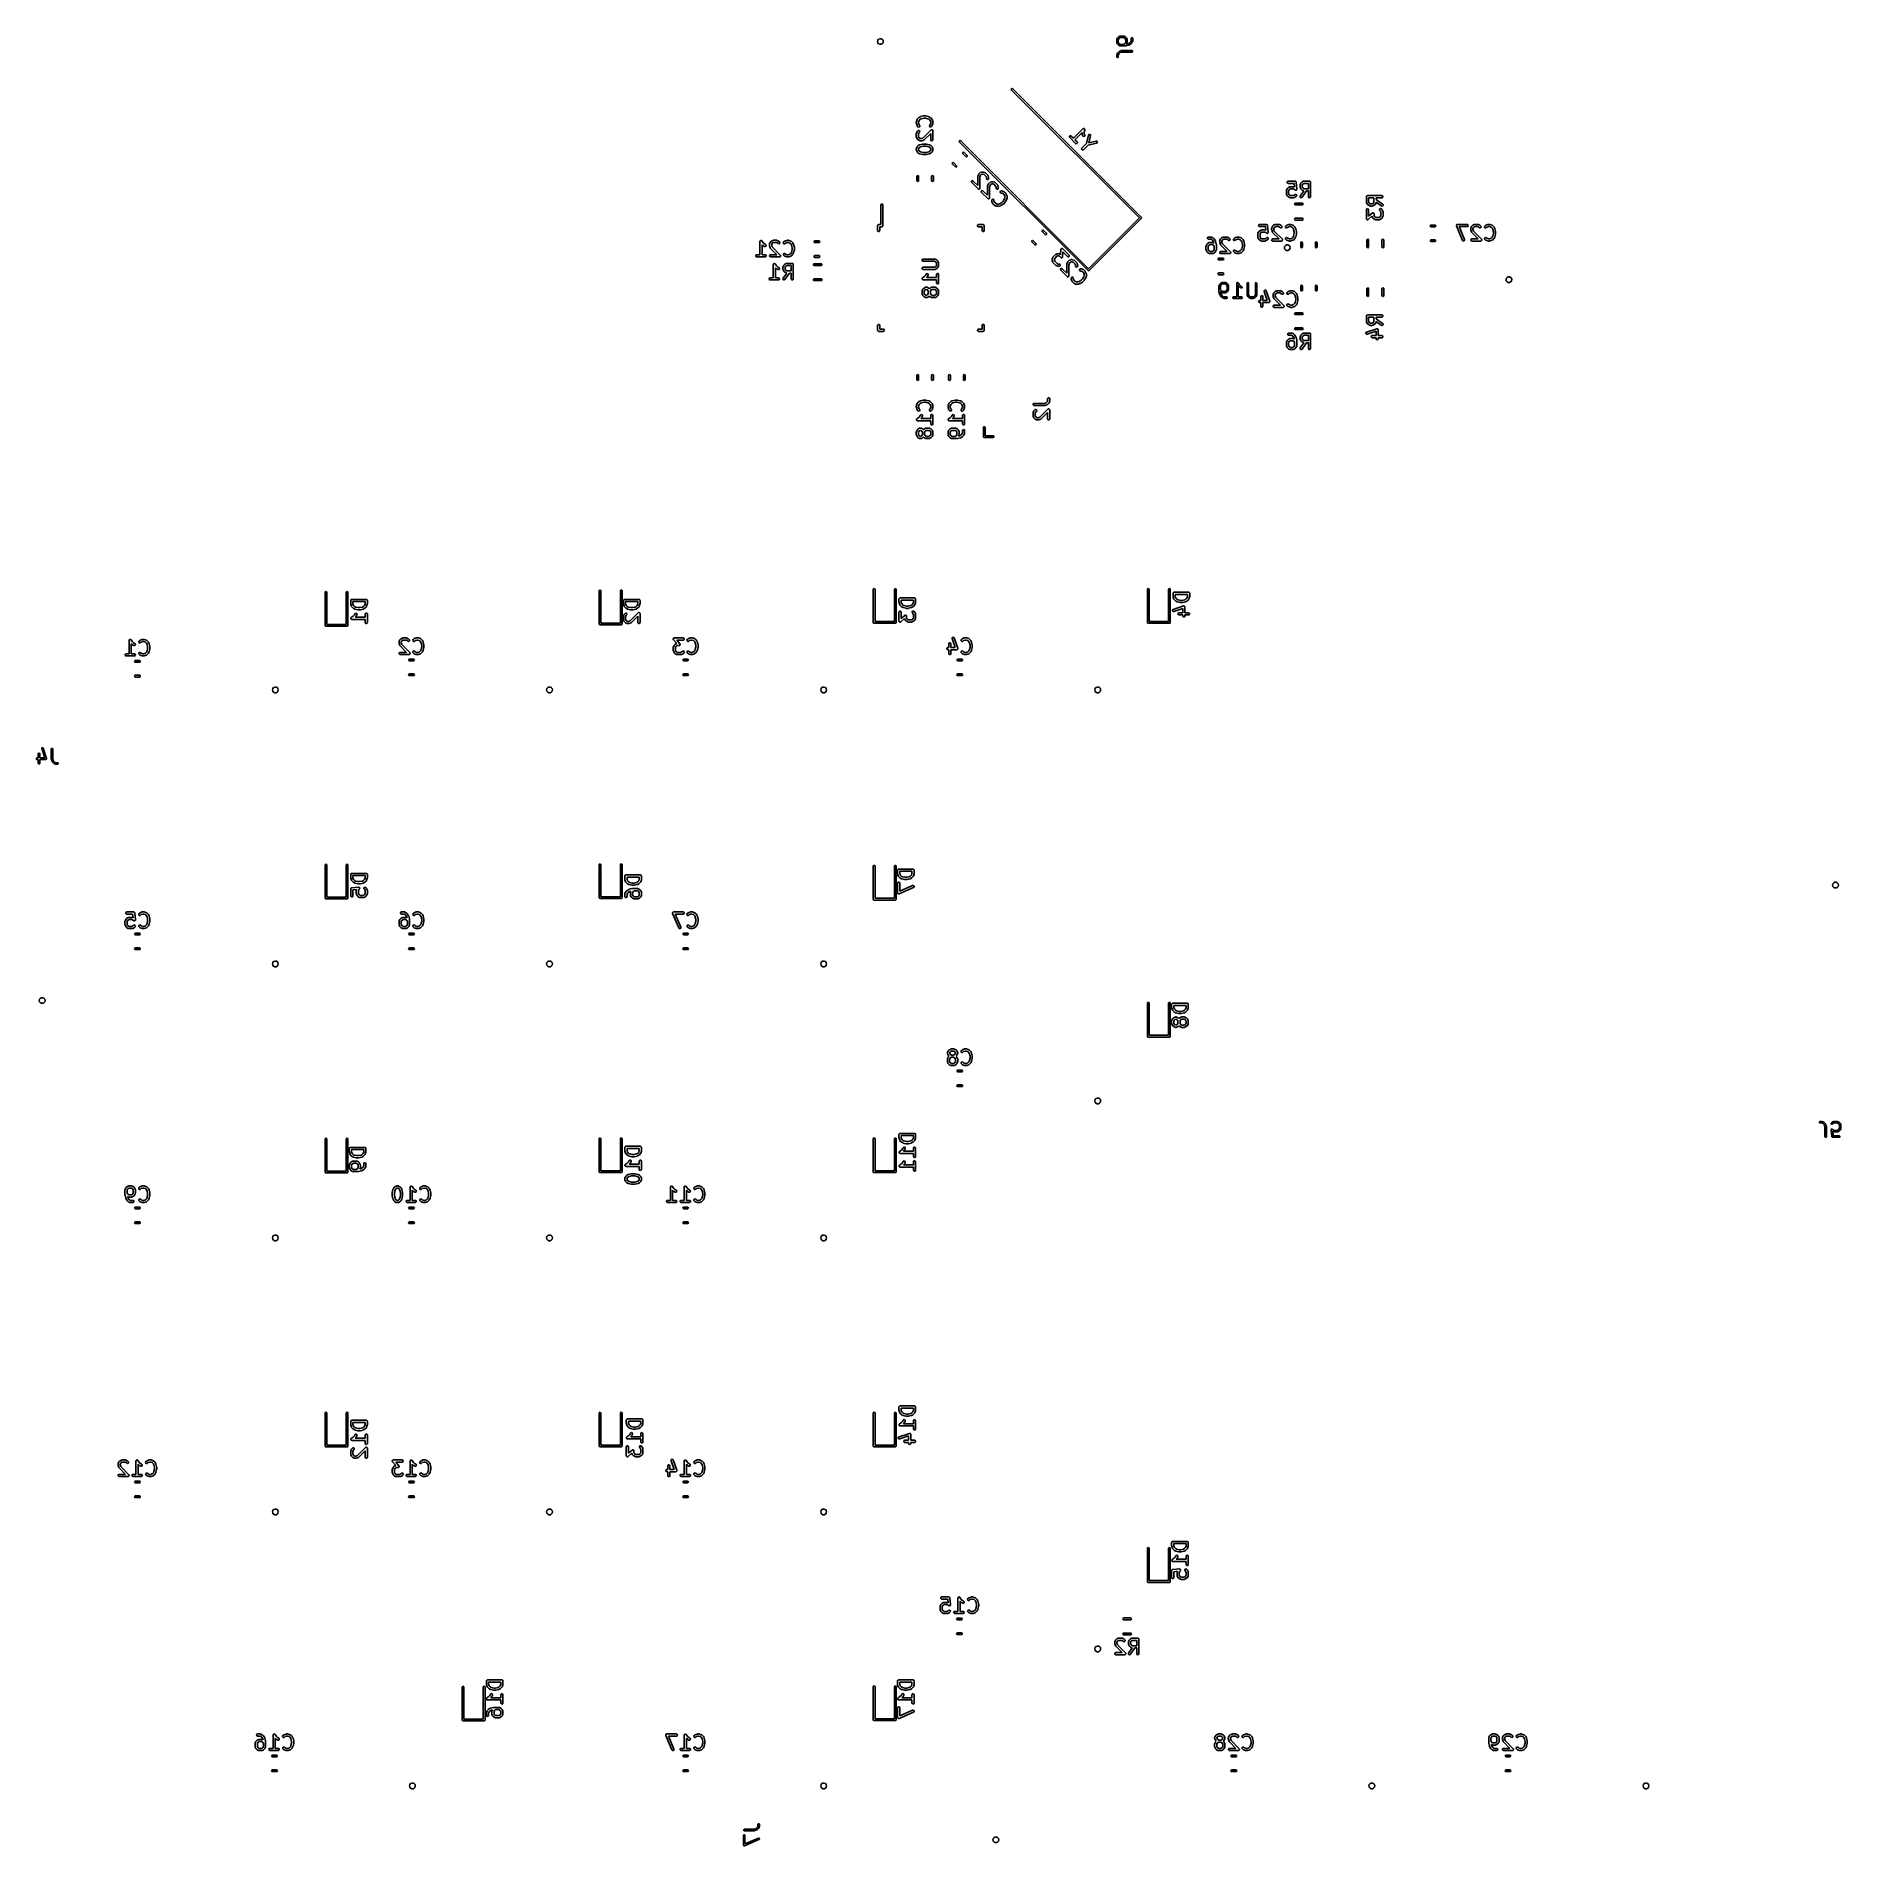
# Model space of a CAD drawing. Extents: x 6 to 132, y -105 to 21.
import ezdxf

# ---------------------------------------------------------------- set-up
doc = ezdxf.new("R2010")
doc.units = 0
doc.layers.add('BLACK', color=7, linetype='CONTINUOUS')

msp = doc.modelspace()

# ---------------------------------------------------------------- linework, layer by layer
at = {"layer": 'BLACK', "linetype": 'CONTINUOUS'}
for p, q in [((64.8, 20.5), (64.8198, 20.5868)), ((64.8198, 20.4132), (64.8, 20.5)), ((64.8198, 20.5868), (64.8753, 20.6564)), ((64.8753, 20.3436), (64.8198, 20.4132)), ((64.8753, 20.6564), (64.9555, 20.695)), ((64.9555, 20.305), (64.8753, 20.3436)), ((64.9555, 20.695), (65.0445, 20.695)), ((65.0445, 20.305), (64.9555, 20.305)), ((65.0445, 20.695), (65.1247, 20.6564)), ((65.1247, 20.3436), (65.0445, 20.305)), ((65.1247, 20.6564), (65.1802, 20.5868)), ((65.1802, 20.4132), (65.1247, 20.3436)), ((65.1802, 20.5868), (65.2, 20.5)), ((65.2, 20.5), (65.1802, 20.4132)), ((81.3874, 20.6262), (81.3918, 20.6369)), ((81.3874, 20.4357), (81.3874, 20.6262)), ((81.3918, 20.425), (81.3874, 20.4357)), ((81.3918, 20.6369), (81.3927, 20.6486)), ((81.3927, 20.4134), (81.3918, 20.425)), ((81.3927, 20.6486), (81.4403, 20.7438)), ((81.4403, 20.3181), (81.3927, 20.4134)), ((81.4403, 20.7438), (81.4465, 20.7492)), ((81.4465, 20.3127), (81.4403, 20.3181)), ((81.4465, 20.7492), (81.4496, 20.7568)), ((81.4496, 20.3051), (81.4465, 20.3127)), ((81.4496, 20.7568), (81.4973, 20.8044)), ((81.4973, 20.2575), (81.4496, 20.3051)), ((81.5261, 20.6918), (81.4874, 20.6144)), ((81.4874, 20.6144), (81.4874, 20.4475)), ((81.4874, 20.4475), (81.5261, 20.3701)), ((81.4973, 20.8044), (81.5049, 20.8076)), ((81.5049, 20.2544), (81.4973, 20.2575)), ((81.5049, 20.8076), (81.5103, 20.8138)), ((81.5103, 20.2481), (81.5049, 20.2544)), ((81.5103, 20.8138), (81.6055, 20.8614)), ((81.6055, 20.2005), (81.5103, 20.2481)), ((81.5622, 20.728), (81.5261, 20.6918)), ((81.5261, 20.3701), (81.5622, 20.3339)), ((81.6397, 20.7667), (81.5622, 20.728)), ((81.5622, 20.3339), (81.6397, 20.2952)), ((81.6055, 20.8614), (81.6171, 20.8622)), ((81.6171, 20.1997), (81.6055, 20.2005)), ((81.6171, 20.8622), (81.6279, 20.8667)), ((81.6279, 20.1952), (81.6171, 20.1997)), ((81.6279, 20.8667), (81.866, 20.8667)), ((82.0088, 20.1952), (81.6279, 20.1952)), ((81.8541, 20.7667), (81.6397, 20.7667)), ((81.6397, 20.2952), (81.8541, 20.2952)), ((81.9316, 20.728), (81.8541, 20.7667)), ((81.8541, 20.2952), (81.9316, 20.3339)), ((81.866, 20.8667), (81.8767, 20.8622)), ((81.8767, 20.8622), (81.8883, 20.8614)), ((81.8883, 20.8614), (81.9835, 20.8138)), ((81.9677, 20.6918), (81.9316, 20.728)), ((81.9316, 20.3339), (81.9677, 20.3701)), ((82.0064, 20.6144), (81.9677, 20.6918)), ((81.9677, 20.3701), (82.0064, 20.4475)), ((81.9835, 20.8138), (81.9889, 20.8076)), ((81.9889, 20.8076), (81.9965, 20.8044)), ((81.9965, 20.8044), (82.0442, 20.7568)), ((82.0064, 20.4475), (82.0064, 20.6144)), ((82.0147, 20.1977), (82.0088, 20.1952)), ((82.0209, 20.1967), (82.0147, 20.1977)), ((82.2114, 20.2444), (82.0209, 20.1967)), ((82.0442, 20.7568), (82.0473, 20.7492)), ((82.0444, 20.3057), (82.1788, 20.3393)), ((82.0473, 20.3127), (82.0444, 20.3057)), ((82.0473, 20.7492), (82.0535, 20.7438)), ((82.0535, 20.3181), (82.0473, 20.3127)), ((82.0535, 20.7438), (82.1011, 20.6486)), ((82.1011, 20.4134), (82.0535, 20.3181)), ((82.1011, 20.6486), (82.102, 20.6369)), ((82.102, 20.425), (82.1011, 20.4134)), ((82.102, 20.6369), (82.1064, 20.6262)), ((82.1064, 20.4357), (82.102, 20.425)), ((82.1064, 20.6262), (82.1064, 20.4357)), ((82.1788, 20.3393), (82.3103, 20.427)), ((82.2184, 20.2496), (82.2114, 20.2444)), ((82.227, 20.2513), (82.2184, 20.2496)), ((82.3699, 20.3465), (82.227, 20.2513)), ((82.3103, 20.427), (82.3487, 20.4653)), ((82.3487, 20.4653), (82.3874, 20.5428)), ((82.3727, 20.3508), (82.3699, 20.3465)), ((82.3775, 20.3527), (82.3727, 20.3508)), ((82.4251, 20.4004), (82.3775, 20.3527)), ((82.3874, 20.7214), (82.402, 20.7568)), ((82.3874, 20.5428), (82.3874, 20.7214)), ((82.402, 20.7568), (82.4374, 20.7714)), ((82.4283, 20.408), (82.4251, 20.4004)), ((82.4345, 20.4134), (82.4283, 20.408)), ((82.4821, 20.5086), (82.4345, 20.4134)), ((82.4374, 20.7714), (82.4727, 20.7568)), ((82.4727, 20.7568), (82.4874, 20.7214)), ((82.4829, 20.5202), (82.4821, 20.5086)), ((82.4874, 20.531), (82.4829, 20.5202)), ((82.4874, 20.7214), (82.4874, 20.531)), ((81.3874, 19.531), (81.3905, 19.5386)), ((81.3874, 19.4357), (81.3874, 19.531)), ((81.402, 19.4004), (81.3874, 19.4357)), ((81.3899, 19.5468), (81.4376, 19.6896)), ((81.3905, 19.5386), (81.3899, 19.5468)), ((81.4374, 19.3857), (81.402, 19.4004)), ((81.4727, 19.4004), (81.4374, 19.3857)), ((81.4376, 19.6896), (81.4452, 19.6984)), ((81.4452, 19.6984), (81.4496, 19.7092)), ((81.4496, 19.7092), (81.5449, 19.8044)), ((81.4874, 19.4357), (81.4727, 19.4004)), ((81.5287, 19.6468), (81.4874, 19.5228)), ((81.4874, 19.5228), (81.4874, 19.4357)), ((81.6072, 19.7253), (81.5287, 19.6468)), ((81.5449, 19.8044), (81.5556, 19.8089)), ((81.5556, 19.8089), (81.5644, 19.8165)), ((81.5644, 19.8165), (81.7073, 19.8641)), ((81.7312, 19.7667), (81.6072, 19.7253)), ((81.7073, 19.8641), (81.7155, 19.8635)), ((81.7155, 19.8635), (81.7231, 19.8667)), ((81.7231, 19.8667), (82.4374, 19.8667)), ((82.4374, 19.7667), (81.7312, 19.7667)), ((82.4374, 19.8667), (82.4727, 19.852)), ((82.4727, 19.7813), (82.4374, 19.7667)), ((82.4727, 19.852), (82.4874, 19.8167)), ((82.4874, 19.8167), (82.4727, 19.7813)), ((74.0712, 17.1751), (74.0888, 17.2175)), ((74.0888, 17.1326), (74.0712, 17.1751)), ((74.0888, 17.2175), (74.1312, 17.2351)), ((82.9559, 8.26551), (74.0888, 17.1326)), ((74.1312, 17.2351), (74.1736, 17.2175)), ((74.1736, 17.2175), (83.0832, 8.30793)), ((67.4915, 14.9523), (67.5391, 15.0951)), ((67.5391, 15.0951), (67.5515, 15.118)), ((67.5515, 15.118), (67.5553, 15.1204)), ((67.5553, 15.1204), (67.5572, 15.1245)), ((67.5572, 15.1245), (67.6524, 15.2197)), ((67.6524, 15.2197), (67.6708, 15.2326)), ((67.6708, 15.2326), (67.6719, 15.2337)), ((67.6719, 15.2337), (67.7672, 15.2814)), ((67.7499, 15.105), (67.6758, 15.0309)), ((67.8269, 15.1435), (67.7499, 15.105)), ((67.7672, 15.2814), (67.7796, 15.2851)), ((67.7796, 15.2851), (67.7825, 15.287)), ((67.7825, 15.287), (67.973, 15.3347)), ((68.0004, 15.1869), (67.8269, 15.1435)), ((67.973, 15.3347), (67.9879, 15.3357)), ((67.9879, 15.3357), (67.9912, 15.3369)), ((67.9912, 15.3369), (68.134, 15.3369)), ((68.1248, 15.1869), (68.0004, 15.1869)), ((68.2983, 15.1435), (68.1248, 15.1869)), ((68.134, 15.3369), (68.1488, 15.3343)), ((68.1488, 15.3343), (68.1522, 15.3347)), ((68.1522, 15.3347), (68.3427, 15.287)), ((68.3753, 15.105), (68.2983, 15.1435)), ((68.3427, 15.287), (68.3545, 15.2818)), ((68.3545, 15.2818), (68.3581, 15.2814)), ((68.3581, 15.2814), (68.4533, 15.2337)), ((68.4494, 15.0309), (68.3753, 15.105)), ((68.4533, 15.2337), (68.4713, 15.2204)), ((68.4713, 15.2204), (68.4728, 15.2197)), ((68.4728, 15.2197), (68.568, 15.1245)), ((68.568, 15.1245), (68.583, 15.1031)), ((68.583, 15.1031), (68.5834, 15.0987)), ((68.5834, 15.0987), (68.5862, 15.0951)), ((68.5862, 15.0951), (68.6338, 14.9523)), ((67.4876, 14.9286), (67.4915, 14.9507)), ((67.4876, 14.8333), (67.4876, 14.9286)), ((67.4882, 14.8318), (67.4876, 14.8333)), ((67.4876, 14.119), (67.4921, 14.1447)), ((67.4876, 13.881), (67.4876, 14.119)), ((67.4892, 13.8767), (67.4876, 13.881)), ((67.4881, 13.8724), (67.4892, 13.8767)), ((67.4955, 13.8474), (67.4881, 13.8724)), ((67.4915, 14.8096), (67.4882, 14.8318)), ((67.4915, 14.9507), (67.4915, 14.9523)), ((67.5391, 14.6668), (67.4915, 14.8096)), ((67.4921, 14.1447), (67.495, 14.1481)), ((67.495, 14.1481), (67.4955, 14.1526)), ((67.4955, 14.1526), (67.5432, 14.2478)), ((67.5432, 13.7522), (67.4955, 13.8474)), ((67.5419, 14.6632), (67.5391, 14.6668)), ((67.5423, 14.6588), (67.5419, 14.6632)), ((67.5572, 14.6374), (67.5423, 14.6588)), ((67.5432, 14.2478), (67.5565, 14.2658)), ((67.5565, 14.2658), (67.5572, 14.2673)), ((67.6048, 14.5898), (67.5572, 14.6374)), ((67.5572, 14.2673), (67.6048, 14.3149)), ((67.6513, 14.5681), (67.6048, 14.5898)), ((67.6048, 14.3149), (67.6262, 14.3299)), ((67.6262, 14.3299), (67.6773, 14.3343)), ((67.6758, 15.0309), (67.6376, 14.9164)), ((67.6376, 14.9164), (67.6376, 14.8455)), ((67.6376, 14.8455), (67.6758, 14.731)), ((67.6719, 14.1699), (67.6376, 14.1013)), ((67.6376, 14.1013), (67.6376, 13.8987)), ((67.6376, 13.8987), (67.6719, 13.8301)), ((67.7009, 14.5814), (67.6513, 14.5681)), ((67.7109, 14.2089), (67.6719, 14.1699)), ((67.6719, 13.8301), (67.7023, 13.7997)), ((67.6758, 14.731), (67.7109, 14.6959)), ((67.6773, 14.3343), (67.7193, 14.3049)), ((67.7303, 14.6234), (67.7009, 14.5814)), ((67.7109, 14.6959), (67.7258, 14.6746)), ((67.7326, 14.2554), (67.7109, 14.2089)), ((67.7193, 14.3049), (67.7326, 14.2554)), ((67.7258, 14.6746), (67.7303, 14.6234)), ((67.8362, 13.7655), (67.9507, 13.8036)), ((67.9507, 13.8036), (68.5096, 14.3626)), ((68.4876, 14.1285), (68.0442, 13.6851)), ((68.3927, 14.6494), (68.4143, 14.6959)), ((68.4059, 14.5998), (68.3927, 14.6494)), ((68.448, 14.5704), (68.4059, 14.5998)), ((68.4143, 14.6959), (68.4494, 14.731)), ((68.4991, 14.5749), (68.448, 14.5704)), ((68.4876, 14.9164), (68.4494, 15.0309)), ((68.4494, 14.731), (68.4876, 14.8455)), ((68.4876, 14.8455), (68.4876, 14.9164)), ((68.4876, 13.6905), (68.4876, 14.1285)), ((68.5204, 14.5898), (68.4991, 14.5749)), ((68.5096, 14.3626), (68.523, 14.3719)), ((68.568, 14.6374), (68.5204, 14.5898)), ((68.523, 14.3719), (68.5251, 14.3745)), ((68.5251, 14.3745), (68.5271, 14.3748)), ((68.5271, 14.3748), (68.5309, 14.3775)), ((68.5309, 14.3775), (68.5534, 14.3795)), ((68.5534, 14.3795), (68.5756, 14.3834)), ((68.5699, 14.6415), (68.568, 14.6374)), ((68.5737, 14.6439), (68.5699, 14.6415)), ((68.5862, 14.6668), (68.5737, 14.6439)), ((68.5756, 14.3834), (68.5786, 14.3817)), ((68.5786, 14.3817), (68.582, 14.382)), ((68.582, 14.382), (68.6005, 14.369)), ((68.6338, 14.8096), (68.5862, 14.6668)), ((68.6005, 14.369), (68.6201, 14.3577)), ((68.6201, 14.3577), (68.6212, 14.3545)), ((68.6212, 14.3545), (68.6241, 14.3525)), ((68.6241, 14.3525), (68.6299, 14.3307)), ((68.6299, 14.3307), (68.6376, 14.3095)), ((68.6376, 14.8333), (68.6337, 14.8112)), ((68.6337, 14.8112), (68.6338, 14.8096)), ((68.6338, 14.9523), (68.6371, 14.9301)), ((68.6371, 14.9301), (68.6376, 14.9286)), ((68.6376, 14.9286), (68.6376, 14.8333)), ((68.6376, 14.3095), (68.6376, 13.6905)), ((78.1056, 13.9076), (78.135, 13.9496)), ((78.1101, 13.8565), (78.1056, 13.9076)), ((78.125, 13.8352), (78.1101, 13.8565)), ((78.5291, 13.4311), (78.125, 13.8352)), ((78.135, 13.9496), (78.1846, 13.9629)), ((78.1846, 13.9629), (78.2311, 13.9412)), ((78.2311, 13.9412), (78.3801, 13.7922)), ((78.3801, 13.7922), (79.0341, 14.4463)), ((78.9785, 14.1785), (78.4861, 13.6862)), ((78.9785, 14.0902), (78.9785, 14.1785)), ((78.9791, 14.0887), (78.9785, 14.0902)), ((78.9823, 14.0665), (78.9791, 14.0887)), ((79.016, 13.9655), (78.9823, 14.0665)), ((79.0479, 13.9253), (79.016, 13.9655)), ((79.0341, 14.4463), (79.0555, 14.4612)), ((79.0982, 13.915), (79.0479, 13.9253)), ((79.0555, 14.4612), (79.0598, 14.4616)), ((79.0598, 14.4616), (79.0631, 14.4643)), ((79.0631, 14.4643), (79.0849, 14.4638)), ((79.0849, 14.4638), (79.1066, 14.4657)), ((79.1433, 13.9394), (79.0982, 13.915)), ((79.1066, 14.4657), (79.1101, 14.4632)), ((79.1101, 14.4632), (79.1144, 14.4631)), ((79.1144, 14.4631), (79.1308, 14.4488)), ((79.1607, 14.3786), (79.1285, 14.2175)), ((79.1285, 14.2175), (79.1285, 14.1024)), ((79.1285, 14.1024), (79.1583, 14.0129)), ((79.1308, 14.4488), (79.1486, 14.4363)), ((79.1621, 13.9871), (79.1433, 13.9394)), ((79.1486, 14.4363), (79.1497, 14.4321)), ((79.1497, 14.4321), (79.153, 14.4293)), ((79.153, 14.4293), (79.1562, 14.4078)), ((79.1562, 14.4078), (79.1619, 14.3867)), ((79.1583, 14.0129), (79.1621, 13.9871)), ((79.1619, 14.3867), (79.1601, 14.3828)), ((79.1601, 14.3828), (79.1607, 14.3786)), ((79.2881, 13.4207), (79.418, 14.0055)), ((79.418, 14.0055), (79.428, 14.0295)), ((79.428, 14.0295), (79.4687, 14.0607)), ((79.5644, 13.9729), (79.4553, 13.4819)), ((79.4687, 14.0607), (79.52, 14.0585)), ((79.52, 14.0585), (79.5578, 14.0238)), ((79.5578, 14.0238), (79.5644, 13.9729)), ((67.4876, 13.0714), (67.4921, 13.0971)), ((67.4876, 12.9762), (67.4876, 13.0714)), ((67.4892, 12.972), (67.4876, 12.9762)), ((67.4881, 12.9676), (67.4892, 12.972)), ((67.4955, 12.9426), (67.4881, 12.9676)), ((67.4921, 13.0971), (67.495, 13.1005)), ((67.495, 13.1005), (67.4955, 13.105)), ((67.4955, 13.105), (67.5432, 13.2002)), ((67.5432, 12.8474), (67.4955, 12.9426)), ((67.5443, 13.751), (67.5432, 13.7522)), ((67.5432, 13.2002), (67.5565, 13.2182)), ((67.5443, 12.8463), (67.5432, 12.8474)), ((67.5572, 13.7327), (67.5443, 13.751)), ((67.5572, 12.8279), (67.5443, 12.8463)), ((67.5565, 13.2182), (67.5572, 13.2197)), ((67.6048, 13.6851), (67.5572, 13.7327)), ((67.5572, 13.2197), (67.6048, 13.2673)), ((67.6048, 12.7803), (67.5572, 12.8279)), ((67.6063, 13.6844), (67.6048, 13.6851)), ((67.6048, 13.2673), (67.6232, 13.2802)), ((67.6063, 12.7796), (67.6048, 12.7803)), ((67.6243, 13.671), (67.6063, 13.6844)), ((67.6243, 12.7663), (67.6063, 12.7796)), ((67.6232, 13.2802), (67.6243, 13.2814)), ((67.7196, 13.6234), (67.6243, 13.671)), ((67.6243, 13.2814), (67.7196, 13.329)), ((67.7196, 12.7186), (67.6243, 12.7663)), ((67.6719, 13.1222), (67.6376, 13.0537)), ((67.6376, 13.0537), (67.6376, 12.9939)), ((67.6376, 12.9939), (67.6719, 12.9254)), ((67.7023, 13.1526), (67.6719, 13.1222)), ((67.6719, 12.9254), (67.7023, 12.895)), ((67.7023, 13.7997), (67.7708, 13.7655)), ((67.7793, 13.1911), (67.7023, 13.1526)), ((67.7023, 12.895), (67.7793, 12.8565)), ((67.724, 13.6229), (67.7196, 13.6234)), ((67.7196, 13.329), (67.732, 13.3327)), ((67.7231, 12.7182), (67.7196, 12.7186)), ((67.7349, 12.713), (67.7231, 12.7182)), ((67.7274, 13.62), (67.724, 13.6229)), ((67.7531, 13.6155), (67.7274, 13.62)), ((67.732, 13.3327), (67.7349, 13.3347)), ((67.7349, 13.3347), (67.9254, 13.3823)), ((67.9254, 12.6653), (67.7349, 12.713)), ((67.8483, 13.6155), (67.7531, 13.6155)), ((67.7708, 13.7655), (67.8362, 13.7655)), ((67.9528, 13.2345), (67.7793, 13.1911)), ((67.7793, 12.8565), (67.9528, 12.8131)), ((67.8499, 13.616), (67.8483, 13.6155)), ((67.8721, 13.6193), (67.8499, 13.616)), ((68.0149, 13.6669), (67.8721, 13.6193)), ((67.9254, 13.3823), (67.9403, 13.3833)), ((67.9288, 12.6657), (67.9254, 12.6653)), ((67.9436, 12.6631), (67.9288, 12.6657)), ((67.9403, 13.3833), (67.9436, 13.3845)), ((67.9436, 13.3845), (68.1817, 13.3845)), ((68.1817, 12.6631), (67.9436, 12.6631)), ((68.1724, 13.2345), (67.9528, 13.2345)), ((67.9528, 12.8131), (68.1724, 12.8131)), ((68.0184, 13.6697), (68.0149, 13.6669)), ((68.0229, 13.6701), (68.0184, 13.6697)), ((68.0442, 13.6851), (68.0229, 13.6701)), ((68.346, 13.1911), (68.1724, 13.2345)), ((68.1724, 12.8131), (68.346, 12.8565)), ((68.1817, 13.3845), (68.1964, 13.3819)), ((68.1849, 12.6643), (68.1817, 12.6631)), ((68.1999, 12.6653), (68.1849, 12.6643)), ((68.1964, 13.3819), (68.1999, 13.3823)), ((68.1999, 13.3823), (68.3903, 13.3347)), ((68.3903, 12.713), (68.1999, 12.6653)), ((68.423, 13.1526), (68.346, 13.1911)), ((68.346, 12.8565), (68.423, 12.895)), ((68.3903, 13.3347), (68.4022, 13.3294)), ((68.3933, 12.7149), (68.3903, 12.713)), ((68.4057, 12.7186), (68.3933, 12.7149)), ((68.4022, 13.3294), (68.4057, 13.329)), ((68.4057, 13.329), (68.5009, 13.2814)), ((68.5009, 12.7663), (68.4057, 12.7186)), ((68.4534, 13.1222), (68.423, 13.1526)), ((68.423, 12.895), (68.4534, 12.9254)), ((68.4876, 13.0537), (68.4534, 13.1222)), ((68.4534, 12.9254), (68.4876, 12.9939)), ((68.5052, 13.6423), (68.4876, 13.6905)), ((68.4876, 12.9939), (68.4876, 13.0537)), ((68.5009, 13.2814), (68.5189, 13.268)), ((68.502, 12.7674), (68.5009, 12.7663)), ((68.5204, 12.7803), (68.502, 12.7674)), ((68.5496, 13.6166), (68.5052, 13.6423)), ((68.5189, 13.268), (68.5204, 13.2673)), ((68.5204, 13.2673), (68.568, 13.2197)), ((68.568, 12.8279), (68.5204, 12.7803)), ((68.6001, 13.6255), (68.5496, 13.6166)), ((68.568, 13.2197), (68.5809, 13.2013)), ((68.5687, 12.8294), (68.568, 12.8279)), ((68.5821, 12.8474), (68.5687, 12.8294)), ((68.5809, 13.2013), (68.5821, 13.2002)), ((68.5821, 13.2002), (68.6297, 13.105)), ((68.6297, 12.9426), (68.5821, 12.8474)), ((68.6331, 13.6648), (68.6001, 13.6255)), ((68.6297, 13.105), (68.6371, 13.08)), ((68.6302, 12.9471), (68.6297, 12.9426)), ((68.6331, 12.9505), (68.6302, 12.9471)), ((68.6376, 13.6905), (68.6331, 13.6648)), ((68.6376, 12.9762), (68.6331, 12.9505)), ((68.6371, 13.08), (68.6361, 13.0756)), ((68.6361, 13.0756), (68.6376, 13.0714)), ((68.6376, 13.0714), (68.6376, 12.9762)), ((70.4649, 13.5688), (70.4825, 13.6112)), ((70.4825, 13.5264), (70.4649, 13.5688)), ((70.4825, 13.6112), (70.5249, 13.6288)), ((79.3921, 4.61684), (70.4825, 13.5264)), ((70.5249, 13.6288), (70.5674, 13.6112)), ((70.5674, 13.6112), (79.4345, 4.74411)), ((70.7012, 12.76), (70.7188, 12.8025)), ((70.7188, 12.7176), (70.7012, 12.76)), ((70.7188, 12.8025), (70.7612, 12.82)), ((70.9176, 12.5188), (70.7188, 12.7176)), ((70.7612, 12.82), (70.8036, 12.8025)), ((70.8036, 12.8025), (71.0025, 12.6036)), ((71.0025, 12.6036), (71.02, 12.5612)), ((71.02, 12.5612), (71.0025, 12.5188)), ((78.4861, 13.6862), (78.6351, 13.5372)), ((78.5756, 13.4094), (78.5291, 13.4311)), ((78.6251, 13.4227), (78.5756, 13.4094)), ((78.6545, 13.4647), (78.6251, 13.4227)), ((78.6351, 13.5372), (78.6501, 13.5158)), ((78.6501, 13.5158), (78.6545, 13.4647)), ((78.9451, 13.0529), (78.9668, 13.0994)), ((78.9584, 13.0034), (78.9451, 13.0529)), ((79.0004, 12.9739), (78.9584, 13.0034)), ((78.9668, 13.0994), (79.2881, 13.4207)), ((79.0515, 12.9784), (79.0004, 12.9739)), ((79.0729, 12.9934), (79.0515, 12.9784)), ((79.3941, 13.3146), (79.0729, 12.9934)), ((79.9789, 13.4446), (79.3941, 13.3146)), ((79.4553, 13.4819), (79.9464, 13.591)), ((79.9464, 13.591), (79.9724, 13.5922)), ((79.9724, 13.5922), (80.0179, 13.5685)), ((80.0222, 13.4722), (79.9789, 13.4446)), ((80.0179, 13.5685), (80.0376, 13.5211)), ((80.0376, 13.5211), (80.0222, 13.4722)), ((69.98, 12.0388), (69.9975, 12.0812)), ((69.9975, 11.9964), (69.98, 12.0388)), ((69.9975, 12.0812), (70.04, 12.0988)), ((70.1964, 11.7975), (69.9975, 11.9964)), ((70.04, 12.0988), (70.0824, 12.0812)), ((70.0824, 12.0812), (70.2812, 11.8824)), ((70.2388, 11.78), (70.1964, 11.7975)), ((70.2812, 11.7975), (70.2388, 11.78)), ((70.2812, 11.8824), (70.2988, 11.84)), ((70.2988, 11.84), (70.2812, 11.7975)), ((70.96, 12.5012), (70.9176, 12.5188)), ((71.0025, 12.5188), (70.96, 12.5012)), ((71.7512, 11.1691), (71.8186, 11.3038)), ((71.8186, 11.3038), (71.8319, 11.3218)), ((71.8319, 11.3218), (71.8326, 11.3233)), ((71.8326, 11.3233), (71.9, 11.3906)), ((71.9, 11.3906), (71.9213, 11.4056)), ((71.9213, 11.4056), (71.9258, 11.406)), ((71.9258, 11.406), (71.9293, 11.4088)), ((71.9293, 11.4088), (72.0303, 11.4424)), ((72.0662, 11.2963), (71.9935, 11.272)), ((72.0303, 11.4424), (72.0525, 11.4457)), ((72.0525, 11.4457), (72.054, 11.4463)), ((72.054, 11.4463), (72.1214, 11.4463)), ((72.1092, 11.2963), (72.0662, 11.2963)), ((72.1819, 11.272), (72.1092, 11.2963)), ((72.1214, 11.4463), (72.1434, 11.4424)), ((72.1434, 11.4424), (72.1451, 11.4424)), ((72.1451, 11.4424), (72.2461, 11.4088)), ((72.2461, 11.4088), (72.269, 11.3963)), ((72.269, 11.3963), (72.2713, 11.3925)), ((72.2713, 11.3925), (72.2754, 11.3906)), ((72.2754, 11.3906), (72.4438, 11.2223)), ((67.53, 11.1406), (67.5476, 11.183)), ((67.53, 10.8594), (67.53, 11.1406)), ((67.5476, 10.817), (67.53, 10.8594)), ((67.5476, 11.183), (67.59, 11.2006)), ((67.59, 10.7994), (67.5476, 10.817)), ((67.59, 11.2006), (67.6324, 11.183)), ((67.6324, 10.817), (67.59, 10.7994)), ((67.6324, 11.183), (67.65, 11.1406)), ((67.65, 10.8594), (67.6324, 10.817)), ((67.65, 11.1406), (67.65, 10.8594)), ((68.55, 11.1406), (68.5676, 11.183)), ((68.55, 10.8594), (68.55, 11.1406)), ((68.5676, 10.817), (68.55, 10.8594)), ((68.5676, 11.183), (68.61, 11.2006)), ((68.61, 10.7994), (68.5676, 10.817)), ((68.61, 11.2006), (68.6524, 11.183)), ((68.6524, 10.817), (68.61, 10.7994)), ((68.6524, 11.183), (68.67, 11.1406)), ((68.67, 10.8594), (68.6524, 10.817)), ((68.67, 11.1406), (68.67, 10.8594)), ((71.3081, 10.7846), (71.3376, 10.8266)), ((71.3126, 10.7335), (71.3081, 10.7846)), ((71.3275, 10.7121), (71.3126, 10.7335)), ((71.7653, 10.2744), (71.3275, 10.7121)), ((71.3376, 10.8266), (71.3871, 10.8399)), ((71.3871, 10.8399), (71.4336, 10.8182)), ((71.4336, 10.8182), (71.7433, 10.5085)), ((71.7433, 11.1356), (71.7478, 11.1612)), ((71.7433, 10.5085), (71.7433, 11.1356)), ((71.7478, 11.1612), (71.7507, 11.1647)), ((71.7507, 11.1647), (71.7512, 11.1691)), ((71.7857, 10.2649), (71.7653, 10.2744)), ((71.8053, 10.2536), (71.7857, 10.2649)), ((71.8087, 10.2542), (71.8053, 10.2536)), ((71.8118, 10.2527), (71.8087, 10.2542)), ((71.8336, 10.2586), (71.8118, 10.2527)), ((71.8558, 10.2625), (71.8336, 10.2586)), ((71.858, 10.2651), (71.8558, 10.2625)), ((71.8613, 10.266), (71.858, 10.2651)), ((71.8743, 10.2845), (71.8613, 10.266)), ((71.8888, 10.3018), (71.8743, 10.2845)), ((71.8896, 10.3064), (71.8888, 10.3018)), ((71.8908, 10.308), (71.8896, 10.3064)), ((71.8933, 10.3274), (71.8905, 10.3113)), ((71.8905, 10.3113), (71.8908, 10.308)), ((71.9473, 11.2258), (71.8933, 11.1179)), ((71.8933, 11.1179), (71.8933, 10.3274)), ((71.9935, 11.272), (71.9473, 11.2258)), ((71.9816, 10.1112), (72.011, 10.1532)), ((71.986, 10.06), (71.9816, 10.1112)), ((72.001, 10.0387), (71.986, 10.06)), ((72.4387, 9.60098), (72.001, 10.0387)), ((72.011, 10.1532), (72.0605, 10.1665)), ((72.0605, 10.1665), (72.107, 10.1448)), ((72.107, 10.1448), (72.4167, 9.83508)), ((72.3252, 11.1287), (72.1819, 11.272)), ((72.3494, 11.0561), (72.3252, 11.1287)), ((72.3494, 11.0009), (72.3494, 11.0561)), ((72.3669, 10.9527), (72.3494, 11.0009)), ((72.4114, 10.927), (72.3669, 10.9527)), ((72.4619, 10.9359), (72.4114, 10.927)), ((72.4167, 10.4621), (72.4213, 10.4878)), ((72.4167, 9.83508), (72.4167, 10.4621)), ((72.4213, 10.4878), (72.4241, 10.4912)), ((72.4241, 10.4912), (72.4247, 10.4957)), ((72.4247, 10.4957), (72.492, 10.6304)), ((72.4438, 11.2223), (72.4587, 11.2009)), ((72.4587, 11.2009), (72.4591, 11.1965)), ((72.4591, 11.1965), (72.4619, 11.193)), ((72.4619, 11.193), (72.4956, 11.0919)), ((72.4949, 10.9752), (72.4619, 10.9359)), ((72.492, 10.6304), (72.5054, 10.6484)), ((72.4994, 11.0009), (72.4949, 10.9752)), ((72.4956, 11.0919), (72.4988, 11.0698)), ((72.4988, 11.0698), (72.4994, 11.0682)), ((72.4994, 11.0682), (72.4994, 11.0009)), ((72.5054, 10.6484), (72.5061, 10.6499)), ((72.5061, 10.6499), (72.5734, 10.7172)), ((72.6207, 10.5524), (72.5667, 10.4444)), ((72.5667, 10.4444), (72.5667, 9.65401)), ((72.5734, 10.7172), (72.5947, 10.7321)), ((72.5947, 10.7321), (72.5992, 10.7325)), ((72.5992, 10.7325), (72.6027, 10.7353)), ((72.6027, 10.7353), (72.7037, 10.769)), ((72.6669, 10.5986), (72.6207, 10.5524)), ((72.7396, 10.6228), (72.6669, 10.5986)), ((72.7037, 10.769), (72.7259, 10.7723)), ((72.7259, 10.7723), (72.7274, 10.7728)), ((72.7274, 10.7728), (72.7948, 10.7728)), ((72.7826, 10.6228), (72.7396, 10.6228)), ((72.8553, 10.5986), (72.7826, 10.6228)), ((72.7948, 10.7728), (72.8169, 10.7689)), ((72.8169, 10.7689), (72.8185, 10.769)), ((72.8185, 10.769), (72.9195, 10.7353)), ((72.9986, 10.4553), (72.8553, 10.5986)), ((72.9195, 10.7353), (72.9424, 10.7229)), ((72.9424, 10.7229), (72.9448, 10.7191)), ((72.9448, 10.7191), (72.9488, 10.7172)), ((72.9488, 10.7172), (73.1172, 10.5488)), ((73.0228, 10.3826), (72.9986, 10.4553)), ((73.0228, 10.3274), (73.0228, 10.3826)), ((73.0404, 10.2792), (73.0228, 10.3274)), ((73.0848, 10.2536), (73.0404, 10.2792)), ((73.1353, 10.2625), (73.0848, 10.2536)), ((73.1172, 10.5488), (73.1321, 10.5275)), ((73.1321, 10.5275), (73.1325, 10.523)), ((73.1325, 10.523), (73.1353, 10.5195)), ((73.1353, 10.5195), (73.169, 10.4185)), ((73.1683, 10.3018), (73.1353, 10.2625)), ((73.1728, 10.3274), (73.1683, 10.3018)), ((73.169, 10.4185), (73.1723, 10.3963)), ((73.1723, 10.3963), (73.1728, 10.3948)), ((73.1728, 10.3948), (73.1728, 10.3274)), ((73.2933, 10.0711), (73.319, 10.1155)), ((73.3023, 10.0206), (73.2933, 10.0711)), ((73.319, 10.1155), (73.3672, 10.1331)), ((73.3672, 10.1331), (73.4346, 10.1331)), ((73.4346, 10.1331), (73.4602, 10.1285)), ((73.4602, 10.1285), (73.4636, 10.1257)), ((73.4636, 10.1257), (73.4681, 10.1252)), ((73.4681, 10.1252), (73.6028, 10.0578)), ((73.6028, 10.0578), (73.6208, 10.0445)), ((73.6208, 10.0445), (73.6223, 10.0438)), ((73.6223, 10.0438), (73.6896, 9.97642)), ((93.1393, 10.166), (93.1438, 10.1916)), ((93.1393, 9.92786), (93.1393, 10.166)), ((93.1438, 10.1916), (93.1467, 10.195)), ((93.1467, 10.195), (93.1472, 10.1995)), ((93.1472, 10.1995), (93.1948, 10.2947)), ((93.188, 10.7504), (93.2137, 10.7948)), ((93.197, 10.6999), (93.188, 10.7504)), ((93.1948, 10.2947), (93.2082, 10.3127)), ((93.2363, 10.6669), (93.197, 10.6999)), ((93.2082, 10.3127), (93.2089, 10.3142)), ((93.2089, 10.3142), (93.2565, 10.3618)), ((93.2137, 10.7948), (93.2619, 10.8124)), ((93.2619, 10.6624), (93.2363, 10.6669)), ((93.2565, 10.3618), (93.2749, 10.3747)), ((93.2619, 10.8124), (93.7381, 10.8124)), ((93.6702, 10.6624), (93.2619, 10.6624)), ((93.2749, 10.3747), (93.276, 10.3759)), ((93.276, 10.3759), (93.3712, 10.4235)), ((93.3235, 10.2168), (93.2893, 10.1482)), ((93.2893, 10.1482), (93.2893, 9.94556)), ((93.3539, 10.2472), (93.3235, 10.2168)), ((93.4225, 10.2814), (93.3539, 10.2472)), ((93.3712, 10.4235), (93.3962, 10.4309)), ((93.3962, 10.4309), (93.4005, 10.4299)), ((93.4005, 10.4299), (93.4048, 10.4314)), ((93.4048, 10.4314), (93.6429, 10.4314)), ((93.6252, 10.2814), (93.4225, 10.2814)), ((93.6937, 10.2472), (93.6252, 10.2814)), ((93.6429, 10.4314), (93.6685, 10.4269)), ((93.6685, 10.4269), (93.6719, 10.424)), ((93.695, 10.4142), (93.6702, 10.6624)), ((93.6719, 10.424), (93.6764, 10.4235)), ((93.6764, 10.4235), (93.695, 10.4142)), ((93.7327, 10.2082), (93.6937, 10.2472)), ((93.7331, 10.2079), (93.7327, 10.2082)), ((93.7333, 10.2075), (93.7331, 10.2079)), ((93.7564, 10.1971), (93.7333, 10.2075)), ((93.7381, 10.8124), (93.742, 10.8117)), ((93.742, 10.8117), (93.7437, 10.8122)), ((93.7437, 10.8122), (93.7465, 10.8109)), ((93.7465, 10.8109), (93.7637, 10.8079)), ((93.7792, 10.1865), (93.7564, 10.1971)), ((93.7637, 10.8079), (93.7759, 10.7976)), ((93.7759, 10.7976), (93.7905, 10.7911)), ((93.7797, 10.1866), (93.7792, 10.1865)), ((93.7801, 10.1864), (93.7797, 10.1866)), ((93.8044, 10.1932), (93.7801, 10.1864)), ((93.7905, 10.7911), (93.795, 10.7816)), ((93.795, 10.7816), (93.803, 10.7749)), ((93.803, 10.7749), (93.8058, 10.7592)), ((93.8287, 10.1998), (93.8044, 10.1932)), ((93.8058, 10.7592), (93.8127, 10.7448)), ((93.8127, 10.7448), (93.8603, 10.2687)), ((93.829, 10.2002), (93.8287, 10.1998)), ((93.8295, 10.2003), (93.829, 10.2002)), ((93.8437, 10.2212), (93.8295, 10.2003)), ((93.8582, 10.2418), (93.8437, 10.2212)), ((93.8584, 10.2427), (93.8581, 10.2423)), ((93.8581, 10.2423), (93.8582, 10.2418)), ((93.8603, 10.2687), (93.8584, 10.2427)), ((94.0917, 10.5469), (94.0962, 10.5726)), ((94.0917, 10.404), (94.0917, 10.5469)), ((94.0932, 10.3998), (94.0917, 10.404)), ((94.0922, 10.3955), (94.0932, 10.3998)), ((94.0996, 10.3705), (94.0922, 10.3955)), ((94.0962, 10.5726), (94.0991, 10.576)), ((94.0991, 10.576), (94.0996, 10.5804)), ((94.0996, 10.5804), (94.1472, 10.6757)), ((94.1472, 10.2753), (94.0996, 10.3705)), ((94.1052, 9.78039), (94.3561, 10.1388)), ((94.1472, 10.6757), (94.1606, 10.6937)), ((94.1484, 10.2741), (94.1472, 10.2753)), ((94.1613, 10.2558), (94.1484, 10.2741)), ((94.1606, 10.6937), (94.1613, 10.6952)), ((94.1613, 10.6952), (94.2089, 10.7428)), ((94.2089, 10.2082), (94.1613, 10.2558)), ((94.2089, 10.7428), (94.2272, 10.7557)), ((94.2104, 10.2075), (94.2089, 10.2082)), ((94.2284, 10.1941), (94.2104, 10.2075)), ((94.2272, 10.7557), (94.2284, 10.7568)), ((94.539, 10.1386), (94.2281, 9.69437)), ((94.2284, 10.7568), (94.3236, 10.8045)), ((94.3236, 10.1465), (94.2284, 10.1941)), ((94.2759, 10.5977), (94.2417, 10.5292)), ((94.2417, 10.5292), (94.2417, 10.4218)), ((94.2417, 10.4218), (94.2759, 10.3532)), ((94.3063, 10.6281), (94.2759, 10.5977)), ((94.2759, 10.3532), (94.3063, 10.3228)), ((94.3748, 10.6624), (94.3063, 10.6281)), ((94.3063, 10.3228), (94.3748, 10.2886)), ((94.3236, 10.8045), (94.3486, 10.8119)), ((94.3281, 10.146), (94.3236, 10.1465)), ((94.3315, 10.1431), (94.3281, 10.146)), ((94.3561, 10.1388), (94.3315, 10.1431)), ((94.3486, 10.8119), (94.3529, 10.8108)), ((94.3529, 10.8108), (94.3571, 10.8124)), ((94.3571, 10.8124), (94.7381, 10.8124)), ((94.6631, 10.6624), (94.3748, 10.6624)), ((94.3748, 10.2886), (94.6631, 10.2886)), ((94.6631, 10.1386), (94.539, 10.1386)), ((94.6631, 10.2886), (94.6631, 10.6624)), ((94.6631, 9.73738), (94.6631, 10.1386)), ((94.7381, 10.8124), (94.7478, 10.8107)), ((94.7478, 10.8107), (94.7511, 10.8112)), ((94.7511, 10.8112), (94.754, 10.8096)), ((94.754, 10.8096), (94.7637, 10.8079)), ((94.7637, 10.8079), (94.7787, 10.7953)), ((94.7787, 10.7953), (94.7955, 10.7856)), ((94.7955, 10.7856), (94.7979, 10.7792)), ((94.7979, 10.7792), (94.803, 10.7749)), ((94.803, 10.7749), (94.8064, 10.7557)), ((94.8064, 10.7557), (94.8131, 10.7374)), ((94.8131, 10.7374), (94.8131, 9.73738)), ((65.025, 9.15), (65.0295, 9.17565)), ((65.025, 7.8), (65.025, 9.15)), ((65.0295, 9.17565), (65.0625, 9.21495)), ((65.0625, 9.21495), (65.113, 9.22386)), ((65.113, 9.22386), (65.1575, 9.19821)), ((65.1575, 9.19821), (65.175, 9.15)), ((65.175, 9.15), (65.175, 7.725)), ((72.4592, 9.59144), (72.4387, 9.60098)), ((72.4787, 9.58015), (72.4592, 9.59144)), ((72.4821, 9.58075), (72.4787, 9.58015)), ((72.4852, 9.5793), (72.4821, 9.58075)), ((72.507, 9.58514), (72.4852, 9.5793)), ((72.5292, 9.58906), (72.507, 9.58514)), ((72.5314, 9.59169), (72.5292, 9.58906)), ((72.5348, 9.59258), (72.5314, 9.59169)), ((72.5477, 9.61107), (72.5348, 9.59258)), ((72.5622, 9.62836), (72.5477, 9.61107)), ((72.563, 9.63294), (72.5622, 9.62836)), ((72.5642, 9.6346), (72.563, 9.63294)), ((72.5667, 9.65401), (72.5639, 9.63789)), ((72.5639, 9.63789), (72.5642, 9.6346)), ((72.7198, 9.48565), (72.7243, 9.51131)), ((72.7198, 9.41831), (72.7198, 9.48565)), ((72.7213, 9.4141), (72.7198, 9.41831)), ((72.7203, 9.40974), (72.7213, 9.4141)), ((72.7277, 9.38477), (72.7203, 9.40974)), ((72.7243, 9.51131), (72.7573, 9.5506)), ((72.7951, 9.25008), (72.7277, 9.38477)), ((72.7573, 9.5506), (72.8078, 9.55951)), ((72.7962, 9.24896), (72.7951, 9.25008)), ((72.8091, 9.23059), (72.7962, 9.24896)), ((72.8078, 9.55951), (72.8522, 9.53386)), ((72.8764, 9.16325), (72.8091, 9.23059)), ((72.8522, 9.53386), (72.8698, 9.48565)), ((72.8698, 9.48565), (72.8698, 9.43601)), ((72.8698, 9.43601), (72.9238, 9.32805)), ((72.8779, 9.16255), (72.8764, 9.16325)), ((72.8959, 9.1492), (72.8779, 9.16255)), ((73.0306, 9.08185), (72.8959, 9.1492)), ((72.9238, 9.32805), (72.9739, 9.27792)), ((72.9739, 9.27792), (73.0819, 9.22394)), ((73.0351, 9.08134), (73.0306, 9.08185)), ((73.0385, 9.07846), (73.0351, 9.08134)), ((73.0642, 9.07394), (73.0385, 9.07846)), ((73.1989, 9.07394), (73.0642, 9.07394)), ((73.0819, 9.22394), (73.1867, 9.22394)), ((73.1867, 9.22394), (73.2683, 9.25115)), ((73.2004, 9.0745), (73.1989, 9.07394)), ((73.2226, 9.07779), (73.2004, 9.0745)), ((73.3236, 9.11146), (73.2226, 9.07779)), ((73.2683, 9.25115), (73.4217, 9.34318)), ((73.3416, 9.9876), (73.3023, 10.0206)), ((73.3264, 9.11366), (73.3236, 9.11146)), ((73.3385, 9.11829), (73.3264, 9.11366)), ((73.5068, 9.21931), (73.3385, 9.11829)), ((73.3672, 9.98307), (73.3416, 9.9876)), ((73.4168, 9.98307), (73.3672, 9.98307)), ((73.5248, 9.92909), (73.4168, 9.98307)), ((73.4217, 9.34318), (73.5097, 9.43114)), ((73.509, 9.222), (73.5068, 9.21931)), ((73.5213, 9.23059), (73.509, 9.222)), ((73.5097, 9.43114), (73.6017, 9.58452)), ((73.6223, 9.3316), (73.5213, 9.23059)), ((73.5749, 9.87896), (73.5248, 9.92909)), ((73.6289, 9.77099), (73.5749, 9.87896)), ((73.6017, 9.58452), (73.6289, 9.66618)), ((73.6237, 9.33475), (73.6223, 9.3316)), ((73.6336, 9.34605), (73.6237, 9.33475)), ((73.6289, 9.66618), (73.6289, 9.77099)), ((73.7346, 9.51441), (73.6336, 9.34605)), ((73.6896, 9.97642), (73.7025, 9.95805)), ((73.7025, 9.95805), (73.7037, 9.95693)), ((73.7037, 9.95693), (73.771, 9.82224)), ((73.7352, 9.5179), (73.7346, 9.51441)), ((73.7414, 9.52928), (73.7352, 9.5179)), ((73.7751, 9.63029), (73.7414, 9.52928)), ((73.771, 9.82224), (73.7784, 9.79727)), ((73.7789, 9.65401), (73.775, 9.63193)), ((73.775, 9.63193), (73.7751, 9.63029)), ((73.7784, 9.79727), (73.7774, 9.79291)), ((73.7774, 9.79291), (73.7789, 9.7887)), ((73.7789, 9.7887), (73.7789, 9.65401)), ((93.1408, 9.92364), (93.1393, 9.92786)), ((93.1398, 9.91928), (93.1408, 9.92364)), ((93.1472, 9.89432), (93.1398, 9.91928)), ((93.1948, 9.79908), (93.1472, 9.89432)), ((93.196, 9.79795), (93.1948, 9.79908)), ((93.2089, 9.77959), (93.196, 9.79795)), ((93.2565, 9.73197), (93.2089, 9.77959)), ((93.258, 9.73128), (93.2565, 9.73197)), ((93.276, 9.71792), (93.258, 9.73128)), ((93.3712, 9.6703), (93.276, 9.71792)), ((93.2893, 9.94556), (93.3235, 9.87705)), ((93.3235, 9.87705), (93.3539, 9.84664)), ((93.3539, 9.84664), (93.4225, 9.81238)), ((93.3757, 9.66978), (93.3712, 9.6703)), ((93.3791, 9.6669), (93.3757, 9.66978)), ((93.4048, 9.66238), (93.3791, 9.6669)), ((93.6429, 9.66238), (93.4048, 9.66238)), ((93.4225, 9.81238), (93.6251, 9.81238)), ((93.6251, 9.81238), (93.6937, 9.84664)), ((93.6471, 9.66391), (93.6429, 9.66238)), ((93.6514, 9.66287), (93.6471, 9.66391)), ((93.6764, 9.6703), (93.6514, 9.66287)), ((93.7716, 9.71792), (93.6764, 9.6703)), ((93.6937, 9.84664), (93.7327, 9.88565)), ((93.7027, 9.2225), (93.7203, 9.26493)), ((93.7203, 9.18007), (93.7027, 9.2225)), ((93.7203, 9.26493), (93.7627, 9.2825)), ((93.7627, 9.1625), (93.7203, 9.18007)), ((93.7327, 9.88565), (93.754, 9.90059)), ((93.754, 9.90059), (93.8051, 9.90506)), ((93.7627, 9.2825), (94.2373, 9.2825)), ((94.2373, 9.1625), (93.7627, 9.1625)), ((93.7728, 9.71911), (93.7716, 9.71792)), ((93.7911, 9.73197), (93.7728, 9.71911)), ((93.8387, 9.77959), (93.7911, 9.73197)), ((93.8051, 9.90506), (93.8471, 9.87564)), ((93.8604, 9.82608), (93.8387, 9.77959)), ((93.8471, 9.87564), (93.8604, 9.82608)), ((94.092, 9.73083), (94.1052, 9.78039)), ((94.1136, 9.68434), (94.092, 9.73083)), ((94.1601, 9.66266), (94.1136, 9.68434)), ((94.2097, 9.67595), (94.1601, 9.66266)), ((94.2281, 9.69437), (94.2097, 9.67595)), ((94.2373, 9.2825), (94.2797, 9.26493)), ((94.2797, 9.18007), (94.2373, 9.1625)), ((94.2797, 9.26493), (94.2973, 9.2225)), ((94.2973, 9.2225), (94.2797, 9.18007)), ((94.6806, 9.68917), (94.6631, 9.73738)), ((94.7251, 9.66352), (94.6806, 9.68917)), ((94.7756, 9.67243), (94.7251, 9.66352)), ((94.8086, 9.71173), (94.7756, 9.67243)), ((94.8131, 9.73738), (94.8086, 9.71173)), ((98.6876, 9.73809), (98.6893, 9.74784)), ((98.6876, 9.35714), (98.6876, 9.73809)), ((98.6892, 9.35293), (98.6876, 9.35714)), ((98.6876, 8.83333), (98.6921, 8.85898)), ((98.6876, 8.21429), (98.6876, 8.83333)), ((98.6881, 9.34857), (98.6892, 9.35293)), ((98.6955, 9.3236), (98.6881, 9.34857)), ((98.6888, 9.75112), (98.6904, 9.754)), ((98.6893, 9.74784), (98.6888, 9.75112)), ((98.6904, 9.754), (98.6921, 9.76375)), ((98.6921, 9.76375), (98.7047, 9.77867)), ((98.6921, 8.85898), (98.7251, 8.89828)), ((98.7432, 9.22836), (98.6955, 9.3236)), ((98.7047, 9.77867), (98.7144, 9.79555)), ((98.7144, 9.79555), (98.7208, 9.79786)), ((98.7208, 9.79786), (98.7251, 9.80305)), ((98.7251, 9.80305), (98.7443, 9.80643)), ((98.7251, 8.89828), (98.7756, 8.90719)), ((98.7443, 9.22724), (98.7432, 9.22836)), ((98.7443, 9.80643), (98.7626, 9.81309)), ((98.7572, 9.20887), (98.7443, 9.22724)), ((98.8048, 9.16125), (98.7572, 9.20887)), ((98.7626, 9.81309), (99.7626, 9.81309)), ((98.7756, 8.90719), (98.8201, 8.88154)), ((98.8063, 9.16056), (98.8048, 9.16125)), ((98.8243, 9.1472), (98.8063, 9.16056)), ((98.8201, 8.88154), (98.8376, 8.83333)), ((98.9196, 9.09958), (98.8243, 9.1472)), ((99.2114, 9.66309), (98.8376, 9.66309)), ((98.8376, 9.66309), (98.8376, 9.37485)), ((98.8376, 9.37485), (98.8719, 9.30633)), ((98.8376, 8.83333), (98.8376, 8.37957)), ((98.8719, 9.30633), (98.9023, 9.27592)), ((98.9023, 9.27592), (98.9708, 9.24167)), ((98.924, 9.09907), (98.9196, 9.09958)), ((98.9274, 9.09619), (98.924, 9.09907)), ((98.9531, 9.09167), (98.9274, 9.09619)), ((99.096, 9.09167), (98.9531, 9.09167)), ((98.9708, 9.24167), (99.0782, 9.24167)), ((99.0782, 9.24167), (99.1468, 9.27592)), ((99.1002, 9.0932), (99.096, 9.09167)), ((99.1045, 9.09216), (99.1002, 9.0932)), ((99.1295, 9.09958), (99.1045, 9.09216)), ((99.2247, 9.1472), (99.1295, 9.09958)), ((99.1468, 9.27592), (99.1772, 9.30633)), ((99.1772, 9.30633), (99.2114, 9.37485)), ((99.2114, 9.37485), (99.2114, 9.66309)), ((99.2259, 9.14839), (99.2247, 9.1472)), ((99.2442, 9.16125), (99.2259, 9.14839)), ((99.2918, 9.20887), (99.2442, 9.16125)), ((99.2925, 9.21035), (99.2918, 9.20887)), ((99.3059, 9.22836), (99.2925, 9.21035)), ((99.3535, 9.3236), (99.3059, 9.22836)), ((99.354, 9.32805), (99.3535, 9.3236)), ((99.3569, 9.33149), (99.354, 9.32805)), ((99.3612, 9.35608), (99.3569, 9.33149)), ((99.7196, 9.10522), (99.3612, 9.35608)), ((99.7626, 9.66309), (99.3614, 9.66309)), ((99.3614, 9.66309), (99.3614, 9.53905)), ((99.3614, 9.53905), (99.8056, 9.22811)), ((99.5949, 8.85274), (99.6244, 8.89477)), ((99.5994, 8.80163), (99.5949, 8.85274)), ((99.6143, 8.7803), (99.5994, 8.80163)), ((99.6244, 8.89477), (99.6739, 8.90805)), ((99.6739, 8.90805), (99.7204, 8.88637)), ((99.7692, 9.09195), (99.7196, 9.10522)), ((99.7204, 8.88637), (99.768, 8.83875)), ((99.7626, 9.81309), (99.7883, 9.80857)), ((99.8108, 9.68064), (99.7626, 9.66309)), ((99.768, 8.83875), (99.7809, 8.82038)), ((99.8157, 9.11364), (99.7692, 9.09195)), ((99.7809, 8.82038), (99.7821, 8.81925)), ((99.7821, 8.81925), (99.8297, 8.72402)), ((99.7883, 9.80857), (99.8276, 9.77559)), ((99.8056, 9.22811), (99.824, 9.20969)), ((99.8365, 9.72507), (99.8108, 9.68064)), ((99.8373, 9.16014), (99.8157, 9.11364)), ((99.824, 9.20969), (99.8373, 9.16014)), ((99.8276, 9.77559), (99.8365, 9.72507)), ((64.8, 7.725), (64.8017, 7.73474)), ((64.8, 7.4), (64.8, 7.725)), ((64.8011, 7.73802), (64.8028, 7.74091)), ((64.8017, 7.73474), (64.8011, 7.73802)), ((64.8028, 7.74091), (64.8045, 7.75065)), ((64.8045, 7.75065), (64.817, 7.76558)), ((64.817, 7.76558), (64.8268, 7.78245)), ((64.8268, 7.78245), (64.8331, 7.78477)), ((64.8331, 7.78477), (64.8375, 7.78995)), ((64.8375, 7.78995), (64.8567, 7.79334)), ((64.8567, 7.79334), (64.875, 7.8)), ((64.875, 7.8), (65.025, 7.8)), ((65.1, 7.65), (64.95, 7.65)), ((64.95, 7.65), (64.95, 7.4)), ((65.1183, 7.65666), (65.1, 7.65)), ((65.1375, 7.66005), (65.1183, 7.65666)), ((65.1418, 7.66523), (65.1375, 7.66005)), ((65.1482, 7.66755), (65.1418, 7.66523)), ((65.158, 7.68442), (65.1482, 7.66755)), ((65.1705, 7.69935), (65.158, 7.68442)), ((65.1722, 7.70909), (65.1705, 7.69935)), ((65.1739, 7.71198), (65.1722, 7.70909)), ((65.175, 7.725), (65.1733, 7.71526)), ((65.1733, 7.71526), (65.1739, 7.71198)), ((71.7261, 7.73802), (71.7518, 7.78245)), ((71.735, 7.6875), (71.7261, 7.73802)), ((71.7743, 7.65452), (71.735, 7.6875)), ((71.7518, 7.78245), (71.8, 7.8)), ((71.8, 7.65), (71.7743, 7.65452)), ((71.8, 7.8), (72.125, 7.8)), ((72.05, 7.65), (71.8, 7.65)), ((72.05, 7.4), (72.05, 7.65)), ((72.125, 7.8), (72.1347, 7.79828)), ((72.1347, 7.79828), (72.138, 7.79886)), ((72.138, 7.79886), (72.1409, 7.79719)), ((72.1409, 7.79719), (72.1507, 7.79548)), ((72.1507, 7.79548), (72.1656, 7.78295)), ((72.1656, 7.78295), (72.1825, 7.77321)), ((72.1825, 7.77321), (72.1848, 7.76685)), ((72.1848, 7.76685), (72.19, 7.7625)), ((72.19, 7.7625), (72.1933, 7.74331)), ((72.1933, 7.74331), (72.2, 7.725)), ((72.2, 7.725), (72.2, 7.4)), ((79.4345, 4.74411), (82.9559, 8.26551)), ((83.0832, 8.22308), (79.4769, 4.61684)), ((83.0832, 8.30793), (83.0832, 8.30793)), ((83.0832, 8.30793), (83.1007, 8.26551)), ((83.1007, 8.26551), (83.0832, 8.22308)), ((91.2119, 7.7504), (91.2375, 7.79483)), ((91.2208, 7.69988), (91.2119, 7.7504)), ((91.2601, 7.6669), (91.2208, 7.69988)), ((91.2375, 7.79483), (91.2857, 7.81238)), ((91.2857, 7.66238), (91.2601, 7.6669)), ((91.2857, 7.81238), (91.7619, 7.81238)), ((91.694, 7.66238), (91.2857, 7.66238)), ((91.7188, 7.41419), (91.694, 7.66238)), ((91.7619, 7.81238), (91.7658, 7.81169)), ((91.7658, 7.81169), (91.7675, 7.81217)), ((91.7675, 7.81217), (91.7703, 7.81089)), ((91.7703, 7.81089), (91.7876, 7.80786)), ((91.7876, 7.80786), (91.7998, 7.79762)), ((91.7998, 7.79762), (91.8143, 7.79107)), ((91.8143, 7.79107), (91.8188, 7.78162)), ((91.8188, 7.78162), (91.8269, 7.77488)), ((91.8269, 7.77488), (91.8296, 7.75919)), ((91.8296, 7.75919), (91.8365, 7.74484)), ((91.8365, 7.74484), (91.8842, 7.26865)), ((92.1155, 7.5469), (92.12, 7.57256)), ((92.1155, 7.45167), (92.1155, 7.5469)), ((92.12, 7.57256), (92.1229, 7.57599)), ((92.1229, 7.57599), (92.1234, 7.58045)), ((92.1234, 7.58045), (92.171, 7.67568)), ((92.171, 7.67568), (92.1844, 7.69369)), ((92.1844, 7.69369), (92.1851, 7.69517)), ((92.1851, 7.69517), (92.2327, 7.74279)), ((92.2327, 7.74279), (92.251, 7.75565)), ((92.251, 7.75565), (92.2522, 7.75684)), ((92.2522, 7.75684), (92.3474, 7.80446)), ((92.2997, 7.59771), (92.2655, 7.5292)), ((92.2655, 7.5292), (92.2655, 7.46384)), ((92.3301, 7.62812), (92.2997, 7.59771)), ((92.3987, 7.66238), (92.3301, 7.62812)), ((92.3474, 7.80446), (92.3724, 7.81189)), ((92.3724, 7.81189), (92.3767, 7.81085)), ((92.3767, 7.81085), (92.381, 7.81238)), ((92.381, 7.81238), (92.619, 7.81238)), ((92.6013, 7.66238), (92.3987, 7.66238)), ((92.6699, 7.62812), (92.6013, 7.66238)), ((92.619, 7.81238), (92.6447, 7.80786)), ((92.6447, 7.80786), (92.6481, 7.80497)), ((92.6481, 7.80497), (92.6526, 7.80446)), ((92.6526, 7.80446), (92.7478, 7.75684)), ((92.7089, 7.58911), (92.6699, 7.62812)), ((92.7554, 7.56743), (92.7089, 7.58911)), ((92.7478, 7.75684), (92.7658, 7.74348)), ((92.8049, 7.58071), (92.7554, 7.56743)), ((92.7658, 7.74348), (92.7673, 7.74279)), ((92.7673, 7.74279), (92.8149, 7.69517)), ((92.8343, 7.62273), (92.8049, 7.58071)), ((92.8149, 7.69517), (92.8299, 7.67384)), ((92.8299, 7.67384), (92.8343, 7.62273)), ((93.0681, 7.64868), (93.0898, 7.69517)), ((93.0814, 7.59912), (93.0681, 7.64868)), ((93.1234, 7.5697), (93.0814, 7.59912)), ((93.0898, 7.69517), (93.1374, 7.74279)), ((93.1746, 7.57417), (93.1234, 7.5697)), ((93.1374, 7.74279), (93.1588, 7.75773)), ((93.1588, 7.75773), (93.1632, 7.75812)), ((93.1632, 7.75812), (93.1668, 7.76091)), ((93.1668, 7.76091), (93.3096, 7.80853)), ((93.1959, 7.58911), (93.1746, 7.57417)), ((93.231, 7.62421), (93.1959, 7.58911)), ((93.3455, 7.66238), (93.231, 7.62421)), ((93.3096, 7.80853), (93.3318, 7.81182)), ((93.3318, 7.81182), (93.3333, 7.81238)), ((93.3333, 7.81238), (93.4286, 7.81238)), ((93.4164, 7.66238), (93.3455, 7.66238)), ((93.5309, 7.62421), (93.4164, 7.66238)), ((93.4286, 7.81238), (93.4507, 7.80849)), ((93.4507, 7.80849), (93.4523, 7.80853)), ((93.4523, 7.80853), (93.5951, 7.76091)), ((93.605, 7.5501), (93.5309, 7.62421)), ((93.5951, 7.76091), (93.618, 7.74851)), ((93.6435, 7.47311), (93.605, 7.5501)), ((93.618, 7.74851), (93.6204, 7.74469)), ((93.6204, 7.74469), (93.6245, 7.74279)), ((93.6245, 7.74279), (93.7197, 7.64756)), ((93.7027, 8.1775), (93.7203, 8.21993)), ((93.7203, 8.13507), (93.7027, 8.1775)), ((93.7197, 7.64756), (93.7326, 7.62919)), ((93.7203, 8.21993), (93.7627, 8.2375)), ((93.7627, 8.1175), (93.7203, 8.13507)), ((93.7326, 7.62919), (93.7337, 7.62806)), ((93.7337, 7.62806), (93.7814, 7.53283)), ((93.7627, 8.2375), (94.2373, 8.2375)), ((94.2373, 8.1175), (93.7627, 8.1175)), ((93.7814, 7.53283), (93.7851, 7.52042)), ((94.2373, 8.2375), (94.2797, 8.21993)), ((94.2797, 8.13507), (94.2373, 8.1175)), ((94.2797, 8.21993), (94.2973, 8.1775)), ((94.2973, 8.1775), (94.2797, 8.13507)), ((98.6945, 8.19529), (98.6876, 8.21429)), ((98.6985, 8.17545), (98.6945, 8.19529)), ((98.7031, 8.1717), (98.6985, 8.17545)), ((98.7052, 8.16608), (98.7031, 8.1717)), ((98.7227, 8.15597), (98.7052, 8.16608)), ((98.7384, 8.14329), (98.7227, 8.15597)), ((98.7444, 8.14341), (98.7384, 8.14329)), ((98.7496, 8.14042), (98.7444, 8.14341)), ((98.7695, 8.14393), (98.7496, 8.14042)), ((98.7897, 8.14435), (98.7695, 8.14393)), ((98.7971, 8.14879), (98.7897, 8.14435)), ((98.8001, 8.14933), (98.7971, 8.14879)), ((98.8024, 8.152), (98.8001, 8.14933)), ((98.812, 8.15784), (98.8024, 8.152)), ((99.0722, 8.38554), (98.812, 8.15784)), ((98.8376, 8.37957), (99.0942, 8.60406)), ((99.0765, 8.37122), (99.0722, 8.38554)), ((99.1241, 8.27598), (99.0765, 8.37122)), ((99.0942, 8.60406), (99.1038, 8.6099)), ((99.1038, 8.6099), (99.1061, 8.61257)), ((99.1061, 8.61257), (99.1091, 8.61311)), ((99.1091, 8.61311), (99.1165, 8.61755)), ((99.1165, 8.61755), (99.1367, 8.61797)), ((99.1253, 8.27486), (99.1241, 8.27598)), ((99.1382, 8.25649), (99.1253, 8.27486)), ((99.1367, 8.61797), (99.1566, 8.62148)), ((99.1858, 8.20887), (99.1382, 8.25649)), ((99.1566, 8.62148), (99.1618, 8.61849)), ((99.1618, 8.61849), (99.1678, 8.61861)), ((99.1678, 8.61861), (99.1835, 8.60594)), ((99.1835, 8.60594), (99.201, 8.59583)), ((99.1873, 8.20818), (99.1858, 8.20887)), ((99.2053, 8.19482), (99.1873, 8.20818)), ((99.201, 8.59583), (99.2031, 8.5902)), ((99.2031, 8.5902), (99.2077, 8.58645)), ((99.3005, 8.1472), (99.2053, 8.19482)), ((99.2077, 8.58645), (99.2117, 8.56662)), ((99.2117, 8.56662), (99.2186, 8.54762)), ((99.2186, 8.54762), (99.2186, 8.42247)), ((99.2186, 8.42247), (99.2528, 8.35395)), ((99.2528, 8.35395), (99.2832, 8.32354)), ((99.2832, 8.32354), (99.3518, 8.28928)), ((99.305, 8.14669), (99.3005, 8.1472)), ((99.3084, 8.14381), (99.305, 8.14669)), ((99.334, 8.13928), (99.3084, 8.14381)), ((99.5721, 8.13928), (99.334, 8.13928)), ((99.3518, 8.28928), (99.5544, 8.28928)), ((99.5544, 8.28928), (99.623, 8.32354)), ((99.5764, 8.14082), (99.5721, 8.13928)), ((99.5807, 8.13978), (99.5764, 8.14082)), ((99.6057, 8.1472), (99.5807, 8.13978)), ((99.7009, 8.19482), (99.6057, 8.1472)), ((99.6534, 8.74128), (99.6143, 8.7803)), ((99.623, 8.32354), (99.6534, 8.35395)), ((99.6876, 8.67277), (99.6534, 8.74128)), ((99.6534, 8.35395), (99.6876, 8.42247)), ((99.6876, 8.42247), (99.6876, 8.67277)), ((99.702, 8.19601), (99.7009, 8.19482)), ((99.7204, 8.20887), (99.702, 8.19601)), ((99.768, 8.25649), (99.7204, 8.20887)), ((99.7687, 8.25797), (99.768, 8.25649)), ((99.7821, 8.27598), (99.7687, 8.25797)), ((99.8297, 8.37122), (99.7821, 8.27598)), ((99.8297, 8.72402), (99.8371, 8.69905)), ((99.8302, 8.37567), (99.8297, 8.37122)), ((99.8331, 8.37911), (99.8302, 8.37567)), ((99.8376, 8.40476), (99.8331, 8.37911)), ((99.8371, 8.69905), (99.8361, 8.69469)), ((99.8361, 8.69469), (99.8376, 8.69047)), ((99.8376, 8.69047), (99.8376, 8.40476)), ((103.099, 7.71), (103.117, 7.75243)), ((103.117, 7.66757), (103.099, 7.71)), ((103.117, 7.75243), (103.159, 7.77)), ((103.159, 7.65), (103.117, 7.66757)), ((103.159, 7.77), (103.441, 7.77)), ((103.441, 7.65), (103.159, 7.65)), ((103.441, 7.77), (103.483, 7.75243)), ((103.483, 7.66757), (103.441, 7.65)), ((103.483, 7.75243), (103.501, 7.71)), ((103.501, 7.71), (103.483, 7.66757)), ((104.916, 7.7332), (104.918, 7.74168)), ((104.922, 7.70784), (104.916, 7.7332)), ((104.917, 7.7504), (104.925, 7.76556)), ((104.918, 7.74168), (104.917, 7.7504)), ((105.35, 6.70784), (104.922, 7.70784)), ((104.925, 7.76556), (104.93, 7.78231)), ((104.93, 7.78231), (104.938, 7.78716)), ((104.938, 7.78716), (104.942, 7.79483)), ((104.942, 7.79483), (104.959, 7.80082)), ((104.959, 7.80082), (104.973, 7.8104)), ((104.973, 7.8104), (104.982, 7.80935)), ((104.982, 7.80935), (104.99, 7.81238)), ((104.99, 7.81238), (105.657, 7.81238)), ((105.657, 7.66238), (105.104, 7.66238)), ((105.104, 7.66238), (105.488, 6.76692)), ((105.657, 7.81238), (105.683, 7.80786)), ((105.705, 7.67993), (105.657, 7.66238)), ((105.683, 7.80786), (105.722, 7.77488)), ((105.731, 7.72436), (105.705, 7.67993)), ((105.722, 7.77488), (105.731, 7.72436)), ((105.915, 7.5469), (105.92, 7.57256)), ((105.915, 7.45167), (105.915, 7.5469)), ((105.92, 7.57256), (105.923, 7.57599)), ((105.923, 7.58045), (105.971, 7.67568)), ((105.923, 7.57599), (105.923, 7.58045)), ((105.971, 7.67568), (105.984, 7.69369)), ((105.984, 7.69369), (105.985, 7.69517)), ((105.985, 7.69517), (106.033, 7.74279)), ((106.033, 7.74279), (106.051, 7.75565)), ((106.051, 7.75565), (106.052, 7.75684)), ((106.052, 7.75684), (106.147, 7.80446)), ((106.1, 7.59771), (106.065, 7.5292)), ((106.065, 7.5292), (106.065, 7.46384)), ((106.13, 7.62812), (106.1, 7.59771)), ((106.199, 7.66238), (106.13, 7.62812)), ((106.147, 7.80446), (106.172, 7.81189)), ((106.172, 7.81189), (106.177, 7.81085)), ((106.177, 7.81085), (106.181, 7.81238)), ((106.181, 7.81238), (106.419, 7.81238)), ((106.401, 7.66238), (106.199, 7.66238)), ((106.47, 7.62812), (106.401, 7.66238)), ((106.419, 7.81238), (106.445, 7.80786)), ((106.445, 7.80786), (106.448, 7.80497)), ((106.448, 7.80497), (106.453, 7.80446)), ((106.453, 7.80446), (106.548, 7.75684)), ((106.509, 7.58911), (106.47, 7.62812)), ((106.555, 7.56743), (106.509, 7.58911)), ((106.548, 7.75684), (106.566, 7.74348)), ((106.605, 7.58071), (106.555, 7.56743)), ((106.566, 7.74348), (106.567, 7.74279)), ((106.567, 7.74279), (106.615, 7.69517)), ((106.634, 7.62273), (106.605, 7.58071)), ((106.615, 7.69517), (106.63, 7.67384)), ((106.63, 7.67384), (106.634, 7.62273)), ((106.868, 7.64868), (106.89, 7.69517)), ((106.881, 7.59912), (106.868, 7.64868)), ((106.923, 7.5697), (106.881, 7.59912)), ((106.89, 7.69517), (106.937, 7.74279)), ((106.975, 7.57417), (106.923, 7.5697)), ((106.937, 7.74279), (106.959, 7.75773)), ((106.959, 7.75773), (106.963, 7.75812)), ((106.963, 7.75812), (106.967, 7.76091)), ((106.967, 7.76091), (107.11, 7.80853)), ((106.996, 7.58911), (106.975, 7.57417)), ((107.031, 7.62421), (106.996, 7.58911)), ((107.146, 7.66238), (107.031, 7.62421)), ((107.11, 7.80853), (107.132, 7.81182)), ((107.132, 7.81182), (107.133, 7.81238)), ((107.133, 7.81238), (107.229, 7.81238)), ((107.216, 7.66238), (107.146, 7.66238)), ((107.331, 7.62421), (107.216, 7.66238)), ((107.229, 7.81238), (107.251, 7.80849)), ((107.251, 7.80849), (107.252, 7.80853)), ((107.252, 7.80853), (107.395, 7.76091)), ((107.405, 7.5501), (107.331, 7.62421)), ((107.395, 7.76091), (107.418, 7.74851)), ((107.444, 7.47311), (107.405, 7.5501)), ((107.418, 7.74851), (107.42, 7.74469)), ((107.42, 7.74469), (107.424, 7.74279)), ((107.424, 7.74279), (107.52, 7.64756)), ((107.52, 7.64756), (107.533, 7.62919)), ((107.533, 7.62919), (107.534, 7.62806)), ((107.534, 7.62806), (107.581, 7.53283)), ((107.581, 7.53283), (107.585, 7.52042)), ((56.6488, 6.63738), (56.6533, 6.66303)), ((56.6488, 5.71238), (56.6488, 6.63738)), ((56.6533, 6.66303), (56.6561, 6.66634)), ((56.6561, 6.66634), (56.6566, 6.67062)), ((56.6566, 6.67062), (56.6723, 6.68566)), ((56.6723, 6.68566), (56.6863, 6.70233)), ((56.6863, 6.70233), (56.6906, 6.70308)), ((56.6906, 6.70308), (56.6937, 6.70606)), ((56.6937, 6.70606), (56.7154, 6.70746)), ((56.7154, 6.70746), (56.7368, 6.71124)), ((56.7368, 6.71124), (56.7406, 6.70908)), ((56.7406, 6.70908), (56.7449, 6.70936)), ((56.7449, 6.70936), (56.7624, 6.69647)), ((56.7624, 6.69647), (56.7813, 6.68559)), ((56.7813, 6.68559), (56.7827, 6.68154)), ((56.7827, 6.68154), (56.7862, 6.67898)), ((56.7862, 6.67898), (56.8773, 6.5423)), ((56.8613, 6.34625), (56.7988, 6.40869)), ((56.7988, 6.40869), (56.7988, 5.71238)), ((56.8627, 6.34556), (56.8613, 6.34625)), ((56.8807, 6.3322), (56.8627, 6.34556)), ((56.8773, 6.5423), (56.9587, 6.46092)), ((56.976, 6.28458), (56.8807, 6.3322)), ((56.9587, 6.46092), (57.0431, 6.41875)), ((57.0269, 6.27872), (56.976, 6.28458)), ((57.0698, 6.30699), (57.0269, 6.27872)), ((57.0431, 6.41875), (57.064, 6.40323)), ((57.064, 6.40323), (57.0844, 6.35616)), ((57.0844, 6.35616), (57.0698, 6.30699)), ((57.3155, 6.4469), (57.32, 6.47256)), ((57.3155, 6.35167), (57.3155, 6.4469)), ((57.316, 6.35013), (57.3155, 6.35167)), ((57.3193, 6.32795), (57.316, 6.35013)), ((57.3669, 6.18509), (57.3193, 6.32795)), ((57.32, 6.47256), (57.3229, 6.47599)), ((57.3229, 6.47599), (57.3234, 6.48044)), ((57.3234, 6.48044), (57.371, 6.57568)), ((57.371, 6.57568), (57.3844, 6.59369)), ((57.3844, 6.59369), (57.3851, 6.59517)), ((57.3851, 6.59517), (57.4327, 6.64279)), ((57.4327, 6.64279), (57.451, 6.65565)), ((57.451, 6.65565), (57.4522, 6.65684)), ((57.4522, 6.65684), (57.5474, 6.70446)), ((57.4997, 6.49771), (57.4655, 6.4292)), ((57.4655, 6.4292), (57.4655, 6.36384)), ((57.4655, 6.36384), (57.5036, 6.24932)), ((57.5301, 6.52812), (57.4997, 6.49771)), ((57.5987, 6.56238), (57.5301, 6.52812)), ((57.5474, 6.70446), (57.5724, 6.71189)), ((57.5724, 6.71189), (57.5767, 6.71085)), ((57.5767, 6.71085), (57.581, 6.71238)), ((57.581, 6.71238), (57.819, 6.71238)), ((57.8013, 6.56238), (57.5987, 6.56238)), ((57.8699, 6.52812), (57.8013, 6.56238)), ((57.819, 6.71238), (57.8447, 6.70786)), ((57.8447, 6.70786), (57.8481, 6.70497)), ((57.8481, 6.70497), (57.8526, 6.70446)), ((57.8526, 6.70446), (57.9478, 6.65684)), ((57.9089, 6.48911), (57.8699, 6.52812)), ((57.9554, 6.46743), (57.9089, 6.48911)), ((57.9478, 6.65684), (57.9658, 6.64348)), ((58.0049, 6.4807), (57.9554, 6.46743)), ((57.9658, 6.64348), (57.9673, 6.64279)), ((57.9673, 6.64279), (58.0149, 6.59517)), ((58.0343, 6.52273), (58.0049, 6.4807)), ((58.0149, 6.59517), (58.0299, 6.57384)), ((58.0299, 6.57384), (58.0343, 6.52273)), ((58.2681, 6.54868), (58.2898, 6.59517)), ((58.2814, 6.49912), (58.2681, 6.54868)), ((58.3234, 6.4697), (58.2814, 6.49912)), ((58.2898, 6.59517), (58.3374, 6.64279)), ((58.3746, 6.47417), (58.3234, 6.4697)), ((58.3374, 6.64279), (58.3588, 6.65773)), ((58.3588, 6.65773), (58.3632, 6.65812)), ((58.3632, 6.65812), (58.3668, 6.66091)), ((58.3668, 6.66091), (58.5096, 6.70853)), ((58.3959, 6.48911), (58.3746, 6.47417)), ((58.431, 6.52421), (58.3959, 6.48911)), ((58.5455, 6.56238), (58.431, 6.52421)), ((58.5096, 6.70853), (58.5318, 6.71182)), ((58.5318, 6.71182), (58.5333, 6.71238)), ((58.5333, 6.71238), (58.6286, 6.71238)), ((58.6164, 6.56238), (58.5455, 6.56238)), ((58.7309, 6.52421), (58.6164, 6.56238)), ((58.6286, 6.71238), (58.6507, 6.70849)), ((58.6507, 6.70849), (58.6523, 6.70853)), ((58.6523, 6.70853), (58.7951, 6.66091)), ((58.805, 6.4501), (58.7309, 6.52421)), ((58.7951, 6.66091), (58.818, 6.64851)), ((58.8435, 6.37311), (58.805, 6.4501)), ((58.818, 6.64851), (58.8204, 6.64469)), ((58.8204, 6.64469), (58.8245, 6.64279)), ((58.8245, 6.64279), (58.9197, 6.54756)), ((58.8869, 6.19957), (58.8435, 6.37311)), ((58.9197, 6.54756), (58.9326, 6.52919)), ((58.9326, 6.52919), (58.9337, 6.52806)), ((58.9337, 6.52806), (58.9814, 6.43283)), ((58.9814, 6.43283), (58.9851, 6.42042)), ((58.9851, 6.42042), (58.987, 6.41747)), ((58.987, 6.41747), (59.0347, 6.227)), ((60.3994, 6.61), (60.417, 6.65243)), ((60.417, 6.56757), (60.3994, 6.61)), ((60.417, 6.65243), (60.4594, 6.67)), ((60.4594, 6.55), (60.417, 6.56757)), ((60.4594, 6.67), (60.7406, 6.67)), ((60.7406, 6.55), (60.4594, 6.55)), ((60.7406, 6.67), (60.783, 6.65243)), ((60.783, 6.56757), (60.7406, 6.55)), ((60.783, 6.65243), (60.8006, 6.61)), ((60.8006, 6.61), (60.783, 6.56757)), ((64.8175, 7.35179), (64.8, 7.4)), ((64.862, 7.32614), (64.8175, 7.35179)), ((64.9125, 7.33505), (64.862, 7.32614)), ((64.9455, 7.37435), (64.9125, 7.33505)), ((64.95, 7.4), (64.9455, 7.37435)), ((72.0675, 7.35179), (72.05, 7.4)), ((72.112, 7.32614), (72.0675, 7.35179)), ((72.1625, 7.33505), (72.112, 7.32614)), ((72.1955, 7.37435), (72.1625, 7.33505)), ((72.2, 7.4), (72.1955, 7.37435)), ((75.48, 6.63878), (75.4975, 6.68121)), ((75.4975, 6.59635), (75.48, 6.63878)), ((75.4975, 6.68121), (75.54, 6.69878)), ((75.6964, 6.39754), (75.4975, 6.59635)), ((75.54, 6.69878), (75.5824, 6.68121)), ((75.5824, 6.68121), (75.7812, 6.4824)), ((75.7388, 6.37997), (75.6964, 6.39754)), ((75.7812, 6.39754), (75.7388, 6.37997)), ((75.7812, 6.4824), (75.7988, 6.43997)), ((75.7988, 6.43997), (75.7812, 6.39754)), ((76.2012, 7.36003), (76.2188, 7.40246)), ((76.2188, 7.3176), (76.2012, 7.36003)), ((76.2188, 7.40246), (76.2612, 7.42003)), ((76.4176, 7.11879), (76.2188, 7.3176)), ((76.2612, 7.42003), (76.3036, 7.40246)), ((76.3036, 7.40246), (76.5025, 7.20365)), ((76.46, 7.10122), (76.4176, 7.11879)), ((76.5025, 7.11879), (76.46, 7.10122)), ((76.5025, 7.20365), (76.52, 7.16122)), ((76.52, 7.16122), (76.5025, 7.11879)), ((87.5631, 6.29595), (87.5676, 6.3216)), ((87.5631, 6.05786), (87.5631, 6.29595)), ((87.5676, 6.3216), (87.5705, 6.32504)), ((87.5705, 6.32504), (87.571, 6.32949)), ((87.571, 6.32949), (87.6186, 6.42473)), ((87.6186, 6.42473), (87.632, 6.44274)), ((87.632, 6.44274), (87.6327, 6.44422)), ((87.6327, 6.44422), (87.6803, 6.49184)), ((87.6595, 6.8804), (87.6851, 6.92483)), ((87.6684, 6.82988), (87.6595, 6.8804)), ((87.7077, 6.7969), (87.6684, 6.82988)), ((87.6803, 6.49184), (87.6987, 6.5047)), ((87.6851, 6.92483), (87.7333, 6.94238)), ((87.6987, 6.5047), (87.6998, 6.50589)), ((87.6998, 6.50589), (87.795, 6.55351)), ((87.7333, 6.79238), (87.7077, 6.7969)), ((87.7474, 6.34676), (87.7131, 6.27825)), ((87.7131, 6.27825), (87.7131, 6.07556)), ((87.7333, 6.94238), (87.9238, 6.94238)), ((87.9061, 6.79238), (87.7333, 6.79238)), ((87.7778, 6.37717), (87.7474, 6.34676)), ((87.8463, 6.41143), (87.7778, 6.37717)), ((87.795, 6.55351), (87.82, 6.56094)), ((87.82, 6.56094), (87.8244, 6.55989)), ((87.8244, 6.55989), (87.8286, 6.56143)), ((87.8286, 6.56143), (88.019, 6.56143)), ((88.0013, 6.41143), (87.8463, 6.41143)), ((87.9746, 6.75812), (87.9061, 6.79238)), ((87.9238, 6.94238), (87.9495, 6.93786)), ((87.9495, 6.93786), (87.9529, 6.93497)), ((87.9529, 6.93497), (87.9573, 6.93446)), ((87.9573, 6.93446), (88.0526, 6.88684)), ((88.0084, 6.72436), (87.9746, 6.75812)), ((88.0699, 6.37717), (88.0013, 6.41143)), ((88.0923, 6.59849), (88.0084, 6.72436)), ((88.019, 6.56143), (88.0447, 6.5569)), ((88.0447, 6.5569), (88.0481, 6.55402)), ((88.0481, 6.55402), (88.0526, 6.55351)), ((88.0526, 6.88684), (88.0706, 6.87348)), ((88.0526, 6.55351), (88.1108, 6.52439)), ((88.1003, 6.34676), (88.0699, 6.37717)), ((88.0706, 6.87348), (88.0721, 6.87279)), ((88.0721, 6.87279), (88.1197, 6.82517)), ((88.1108, 6.52439), (88.0923, 6.59849)), ((88.1345, 6.27825), (88.1003, 6.34676)), ((88.1197, 6.82517), (88.1263, 6.81581)), ((88.1263, 6.81581), (88.1291, 6.81374)), ((88.1291, 6.81374), (88.2243, 6.67089)), ((88.1345, 6.07556), (88.1345, 6.27825)), ((88.2243, 6.67089), (88.2344, 6.64783)), ((88.2344, 6.64783), (88.2347, 6.64748)), ((88.2347, 6.64748), (88.2823, 6.457)), ((88.2823, 6.457), (88.2833, 6.44207)), ((88.2833, 6.44207), (88.2845, 6.43881)), ((88.2845, 6.43881), (88.2845, 6.05786)), ((88.5155, 6.6769), (88.52, 6.70256)), ((88.5155, 6.58167), (88.5155, 6.6769)), ((88.516, 6.58013), (88.5155, 6.58167)), ((88.5193, 6.55795), (88.516, 6.58013)), ((88.5669, 6.41509), (88.5193, 6.55795)), ((88.52, 6.70256), (88.5229, 6.70599)), ((88.5229, 6.70599), (88.5234, 6.71044)), ((88.5234, 6.71044), (88.571, 6.80568)), ((88.5697, 6.41158), (88.5669, 6.41509)), ((88.5701, 6.40711), (88.5697, 6.41158)), ((88.5851, 6.38578), (88.5701, 6.40711)), ((88.571, 6.80568), (88.5844, 6.82369)), ((88.5844, 6.82369), (88.5851, 6.82517)), ((88.5851, 6.82517), (88.6327, 6.87279)), ((89.0285, 5.94238), (88.5851, 6.38578)), ((88.6327, 6.87279), (88.651, 6.88565)), ((88.651, 6.88565), (88.6522, 6.88684)), ((88.6522, 6.88684), (88.7474, 6.93446)), ((88.6997, 6.72771), (88.6655, 6.6592)), ((88.6655, 6.6592), (88.6655, 6.59384)), ((88.6655, 6.59384), (88.7036, 6.47932)), ((88.7301, 6.75812), (88.6997, 6.72771)), ((88.7036, 6.47932), (89.2626, 5.92041)), ((88.7987, 6.79238), (88.7301, 6.75812)), ((88.7474, 6.93446), (88.7724, 6.94189)), ((88.7724, 6.94189), (88.7767, 6.94085)), ((88.7767, 6.94085), (88.781, 6.94238)), ((88.781, 6.94238), (89.019, 6.94238)), ((89.0013, 6.79238), (88.7987, 6.79238)), ((89.0699, 6.75812), (89.0013, 6.79238)), ((89.019, 6.94238), (89.0447, 6.93786)), ((89.0447, 6.93786), (89.0481, 6.93497)), ((89.0481, 6.93497), (89.0526, 6.93446)), ((89.0526, 6.93446), (89.1478, 6.88684)), ((89.1089, 6.71911), (89.0699, 6.75812)), ((89.1554, 6.69743), (89.1089, 6.71911)), ((89.1478, 6.88684), (89.1658, 6.87348)), ((89.2049, 6.7107), (89.1554, 6.69743)), ((89.1658, 6.87348), (89.1673, 6.87279)), ((89.1673, 6.87279), (89.2149, 6.82517)), ((89.2343, 6.75273), (89.2049, 6.7107)), ((89.2149, 6.82517), (89.2299, 6.80384)), ((89.2299, 6.80384), (89.2343, 6.75273)), ((89.4681, 6.77868), (89.4898, 6.82517)), ((89.4814, 6.72912), (89.4681, 6.77868)), ((89.5234, 6.6997), (89.4814, 6.72912)), ((89.4898, 6.82517), (89.5374, 6.87279)), ((89.5746, 6.70417), (89.5234, 6.6997)), ((89.5374, 6.87279), (89.5588, 6.88773)), ((89.5588, 6.88773), (89.5632, 6.88812)), ((89.5632, 6.88812), (89.5668, 6.89091)), ((89.5668, 6.89091), (89.7096, 6.93853)), ((89.5959, 6.71911), (89.5746, 6.70417)), ((89.631, 6.75421), (89.5959, 6.71911)), ((89.7455, 6.79238), (89.631, 6.75421)), ((89.7096, 6.93853), (89.7318, 6.94182)), ((89.7318, 6.94182), (89.7333, 6.94238)), ((89.7333, 6.94238), (89.8286, 6.94238)), ((89.8164, 6.79238), (89.7455, 6.79238)), ((89.9309, 6.75421), (89.8164, 6.79238)), ((89.8286, 6.94238), (89.8507, 6.93849)), ((89.8507, 6.93849), (89.8523, 6.93853)), ((89.8523, 6.93853), (89.9951, 6.89091)), ((90.005, 6.6801), (89.9309, 6.75421)), ((89.9951, 6.89091), (90.0181, 6.87851)), ((90.0435, 6.60311), (90.005, 6.6801)), ((90.0181, 6.87851), (90.0204, 6.87469)), ((90.0204, 6.87469), (90.0245, 6.87279)), ((90.0245, 6.87279), (90.1197, 6.77756)), ((90.0869, 6.42957), (90.0435, 6.60311)), ((90.0435, 6.13165), (90.0869, 6.30519)), ((90.0869, 6.30519), (90.0869, 6.42957)), ((90.1197, 6.77756), (90.1326, 6.75919)), ((90.1326, 6.75919), (90.1337, 6.75806)), ((90.1337, 6.75806), (90.1814, 6.66283)), ((90.1814, 6.66283), (90.1851, 6.65042)), ((90.1851, 6.65042), (90.187, 6.64748)), ((90.187, 6.64748), (90.2347, 6.457)), ((90.2347, 6.27776), (90.187, 6.08729)), ((90.2369, 6.29595), (90.2343, 6.28121)), ((90.2343, 6.28121), (90.2347, 6.27776)), ((90.2347, 6.457), (90.2357, 6.44207)), ((90.2357, 6.44207), (90.2369, 6.43881)), ((90.2369, 6.43881), (90.2369, 6.29595)), ((91.1631, 7.16595), (91.1676, 7.1916)), ((91.1631, 6.92786), (91.1631, 7.16595)), ((91.1646, 6.92364), (91.1631, 6.92786)), ((91.1636, 6.91928), (91.1646, 6.92364)), ((91.171, 6.89432), (91.1636, 6.91928)), ((91.1676, 7.1916), (91.1705, 7.19504)), ((91.1705, 7.19504), (91.171, 7.19949)), ((91.171, 7.19949), (91.2186, 7.29473)), ((91.2186, 6.79908), (91.171, 6.89432)), ((91.2186, 7.29473), (91.232, 7.31274)), ((91.2198, 6.79795), (91.2186, 6.79908)), ((91.2327, 6.77959), (91.2198, 6.79795)), ((91.232, 7.31274), (91.2327, 7.31422)), ((91.2327, 7.31422), (91.2803, 7.36184)), ((91.2803, 6.73197), (91.2327, 6.77959)), ((91.2803, 7.36184), (91.2987, 7.3747)), ((91.2818, 6.73128), (91.2803, 6.73197)), ((91.2998, 6.71792), (91.2818, 6.73128)), ((91.2987, 7.3747), (91.2998, 7.37589)), ((91.2998, 7.37589), (91.395, 7.42351)), ((91.395, 6.6703), (91.2998, 6.71792)), ((91.3474, 7.21676), (91.3131, 7.14825)), ((91.3131, 7.14825), (91.3131, 6.94556)), ((91.3131, 6.94556), (91.3474, 6.87705)), ((91.3778, 7.24717), (91.3474, 7.21676)), ((91.3474, 6.87705), (91.3778, 6.84664)), ((91.4463, 7.28143), (91.3778, 7.24717)), ((91.3778, 6.84664), (91.4463, 6.81238)), ((91.395, 7.42351), (91.42, 7.43094)), ((91.3995, 6.66979), (91.395, 6.6703)), ((91.4029, 6.6669), (91.3995, 6.66979)), ((91.4286, 6.66238), (91.4029, 6.6669)), ((91.42, 7.43094), (91.4244, 7.42989)), ((91.4244, 7.42989), (91.4286, 7.43143)), ((91.4286, 7.43143), (91.6667, 7.43143)), ((91.6667, 6.66238), (91.4286, 6.66238)), ((91.649, 7.28143), (91.4463, 7.28143)), ((91.4463, 6.81238), (91.649, 6.81238)), ((91.7175, 7.24717), (91.649, 7.28143)), ((91.649, 6.81238), (91.7175, 6.84664)), ((91.6667, 7.43143), (91.6923, 7.4269)), ((91.6709, 6.66391), (91.6667, 6.66238)), ((91.6752, 6.66287), (91.6709, 6.66391)), ((91.7002, 6.6703), (91.6752, 6.66287)), ((91.6923, 7.4269), (91.6958, 7.42402)), ((91.6958, 7.42402), (91.7002, 7.42351)), ((91.7002, 7.42351), (91.7188, 7.41419)), ((91.7954, 6.71792), (91.7002, 6.6703)), ((91.7565, 7.20816), (91.7175, 7.24717)), ((91.7175, 6.84664), (91.7565, 6.88565)), ((91.7569, 7.20795), (91.7565, 7.20816)), ((91.7565, 6.88565), (91.7778, 6.90059)), ((91.7572, 7.2075), (91.7569, 7.20795)), ((91.7802, 7.19712), (91.7572, 7.2075)), ((91.7778, 6.90059), (91.8289, 6.90506)), ((91.803, 7.18648), (91.7802, 7.19712)), ((91.7966, 6.71911), (91.7954, 6.71792)), ((91.8149, 6.73197), (91.7966, 6.71911)), ((91.8035, 7.1866), (91.803, 7.18648)), ((91.8039, 7.1864), (91.8035, 7.1866)), ((91.8282, 7.19323), (91.8039, 7.1864)), ((91.8626, 6.77959), (91.8149, 6.73197)), ((91.8525, 7.19975), (91.8282, 7.19323)), ((91.8289, 6.90506), (91.871, 6.87564)), ((91.8528, 7.20016), (91.8525, 7.19975)), ((91.8533, 7.20029), (91.8528, 7.20016)), ((91.8675, 7.22116), (91.8533, 7.20029)), ((91.8842, 6.82608), (91.8626, 6.77959)), ((91.882, 7.24178), (91.8675, 7.22116)), ((91.871, 6.87564), (91.8842, 6.82608)), ((91.8822, 7.24268), (91.8819, 7.24227)), ((91.8819, 7.24227), (91.882, 7.24178)), ((91.8842, 7.26865), (91.8822, 7.24268)), ((92.116, 7.45013), (92.1155, 7.45167)), ((92.1193, 7.42795), (92.116, 7.45013)), ((92.1166, 6.7504), (92.1423, 6.79483)), ((92.1255, 6.69988), (92.1166, 6.7504)), ((92.1669, 7.28509), (92.1193, 7.42795)), ((92.1648, 6.6669), (92.1255, 6.69988)), ((92.1423, 6.79483), (92.1905, 6.81238)), ((92.1905, 6.66238), (92.1648, 6.6669)), ((92.1697, 7.28158), (92.1669, 7.28509)), ((92.1701, 7.27711), (92.1697, 7.28158)), ((92.1851, 7.25578), (92.1701, 7.27711)), ((92.6285, 6.81238), (92.1851, 7.25578)), ((92.1905, 6.81238), (92.6285, 6.81238)), ((92.8095, 6.66238), (92.1905, 6.66238)), ((92.2655, 7.46384), (92.3036, 7.34932)), ((92.3036, 7.34932), (92.8626, 6.79041)), ((92.8307, 6.6701), (92.8095, 6.66238)), ((92.8525, 6.67594), (92.8307, 6.6701)), ((92.8545, 6.67875), (92.8525, 6.67594)), ((92.8577, 6.67993), (92.8545, 6.67875)), ((92.869, 6.69947), (92.8577, 6.67993)), ((92.8626, 6.79041), (92.8719, 6.777)), ((92.882, 6.71797), (92.869, 6.69947)), ((92.8719, 6.777), (92.8745, 6.77488)), ((92.8745, 6.77488), (92.8748, 6.77289)), ((92.8748, 6.77289), (92.8775, 6.76908)), ((92.8775, 6.76908), (92.8795, 6.74658)), ((92.8795, 6.74658), (92.8834, 6.72436)), ((92.8834, 6.72436), (92.8817, 6.72138)), ((92.8817, 6.72138), (92.882, 6.71797)), ((93, 6.2), (93.0198, 6.28678)), ((93.0198, 6.28678), (93.0753, 6.35637)), ((93.0704, 6.85203), (93.0998, 6.89406)), ((93.0749, 6.80092), (93.0704, 6.85203)), ((93.0898, 6.77959), (93.0749, 6.80092)), ((93.0753, 6.35637), (93.1555, 6.39499)), ((93.1374, 6.73197), (93.0898, 6.77959)), ((93.0998, 6.89406), (93.1494, 6.90733)), ((93.1415, 6.73007), (93.1374, 6.73197)), ((93.1439, 6.72625), (93.1415, 6.73007)), ((93.1668, 6.71385), (93.1439, 6.72625)), ((93.1494, 6.90733), (93.1959, 6.88565)), ((93.1555, 6.39499), (93.2445, 6.39499)), ((93.3096, 6.66623), (93.1668, 6.71385)), ((93.1959, 6.88565), (93.231, 6.85055)), ((93.231, 6.85055), (93.3455, 6.81238)), ((93.2445, 6.39499), (93.3247, 6.35637)), ((93.3113, 6.66627), (93.3096, 6.66623)), ((93.3333, 6.66238), (93.3113, 6.66627)), ((93.3247, 6.35637), (93.3802, 6.28678)), ((93.4286, 6.66238), (93.3333, 6.66238)), ((93.3455, 6.81238), (93.4164, 6.81238)), ((93.3802, 6.28678), (93.4, 6.2)), ((93.4164, 6.81238), (93.5309, 6.85055)), ((93.4301, 6.66294), (93.4286, 6.66238)), ((93.4523, 6.66623), (93.4301, 6.66294)), ((93.5951, 6.71385), (93.4523, 6.66623)), ((93.5309, 6.85055), (93.605, 6.92467)), ((93.5987, 6.71664), (93.5951, 6.71385)), ((93.6031, 6.71703), (93.5987, 6.71664)), ((93.6245, 6.73197), (93.6031, 6.71703)), ((93.605, 6.92467), (93.6435, 7.00165)), ((93.7197, 6.8272), (93.6245, 6.73197)), ((93.6869, 7.29957), (93.6435, 7.47311)), ((93.6435, 7.00165), (93.6869, 7.17519)), ((93.6869, 7.17519), (93.6869, 7.29957)), ((93.7204, 6.82869), (93.7197, 6.8272)), ((93.7337, 6.8467), (93.7204, 6.82869)), ((93.7814, 6.94193), (93.7337, 6.8467)), ((93.7818, 6.94546), (93.7814, 6.94193)), ((93.787, 6.95729), (93.7818, 6.94546)), ((93.7851, 7.52042), (93.787, 7.51747)), ((93.787, 7.51747), (93.8347, 7.327)), ((93.8347, 7.14776), (93.787, 6.95729)), ((93.8369, 7.16595), (93.8343, 7.15121)), ((93.8343, 7.15121), (93.8347, 7.14776)), ((93.8347, 7.327), (93.8357, 7.31207)), ((93.8357, 7.31207), (93.8369, 7.30881)), ((93.8369, 7.30881), (93.8369, 7.16595)), ((94.13, 6.54058), (94.1476, 6.58301)), ((94.13, 6.25942), (94.13, 6.54058)), ((94.1476, 6.58301), (94.19, 6.60058)), ((94.19, 6.60058), (94.2324, 6.58301)), ((94.2324, 6.58301), (94.25, 6.54058)), ((94.25, 6.54058), (94.25, 6.25942)), ((95.15, 6.54058), (95.1676, 6.58301)), ((95.15, 6.25942), (95.15, 6.54058)), ((95.1676, 6.58301), (95.21, 6.60058)), ((95.21, 6.60058), (95.2524, 6.58301)), ((95.2524, 6.58301), (95.27, 6.54058)), ((95.27, 6.54058), (95.27, 6.25942)), ((98.7175, 6.73726), (98.7351, 6.77968)), ((98.7175, 6.26274), (98.7175, 6.73726)), ((98.7351, 6.77968), (98.7775, 6.79726)), ((98.7775, 6.79726), (98.8199, 6.77968)), ((98.8199, 6.77968), (98.8375, 6.73726)), ((98.8375, 6.73726), (98.8375, 6.26274)), ((99.7625, 6.73726), (99.7801, 6.77968)), ((99.7625, 6.26274), (99.7625, 6.73726)), ((99.7801, 6.77968), (99.8225, 6.79726)), ((99.8225, 6.79726), (99.8649, 6.77968)), ((99.8649, 6.77968), (99.8825, 6.73726)), ((99.8825, 6.73726), (99.8825, 6.26274)), ((103.099, 6.69), (103.117, 6.73243)), ((103.117, 6.64757), (103.099, 6.69)), ((103.117, 6.73243), (103.159, 6.75)), ((103.159, 6.63), (103.117, 6.64757)), ((103.159, 6.75), (103.441, 6.75)), ((103.441, 6.63), (103.159, 6.63)), ((103.441, 6.75), (103.483, 6.73243)), ((103.483, 6.64757), (103.441, 6.63)), ((103.483, 6.73243), (103.501, 6.69)), ((103.501, 6.69), (103.483, 6.64757)), ((105.385, 6.67044), (105.35, 6.70784)), ((105.436, 6.66436), (105.385, 6.67044)), ((105.479, 6.69245), (105.436, 6.66436)), ((105.494, 6.74156), (105.479, 6.69245)), ((105.488, 6.76692), (105.494, 6.74156)), ((105.916, 7.45013), (105.915, 7.45167)), ((105.919, 7.42795), (105.916, 7.45013)), ((105.917, 6.7504), (105.942, 6.79483)), ((105.926, 6.69988), (105.917, 6.7504)), ((105.967, 7.28509), (105.919, 7.42795)), ((105.965, 6.6669), (105.926, 6.69988)), ((105.942, 6.79483), (105.99, 6.81238)), ((105.99, 6.66238), (105.965, 6.6669)), ((105.97, 7.28158), (105.967, 7.28509)), ((105.97, 7.27711), (105.97, 7.28158)), ((105.985, 7.25578), (105.97, 7.27711)), ((106.428, 6.81238), (105.985, 7.25578)), ((105.99, 6.81238), (106.428, 6.81238)), ((106.61, 6.66238), (105.99, 6.66238)), ((106.065, 7.46384), (106.104, 7.34932)), ((106.104, 7.34932), (106.663, 6.79041)), ((106.631, 6.6701), (106.61, 6.66238)), ((106.653, 6.67594), (106.631, 6.6701)), ((106.655, 6.67875), (106.653, 6.67594)), ((106.658, 6.67993), (106.655, 6.67875)), ((106.669, 6.69947), (106.658, 6.67993)), ((106.663, 6.79041), (106.672, 6.777)), ((106.682, 6.71797), (106.669, 6.69947)), ((106.672, 6.777), (106.674, 6.77488)), ((106.674, 6.77488), (106.675, 6.77289)), ((106.675, 6.77289), (106.677, 6.76908)), ((106.677, 6.76908), (106.679, 6.74658)), ((106.679, 6.74658), (106.683, 6.72436)), ((106.683, 6.72436), (106.682, 6.72138)), ((106.682, 6.72138), (106.682, 6.71797)), ((106.87, 6.85203), (106.9, 6.89406)), ((106.875, 6.80092), (106.87, 6.85203)), ((106.89, 6.77959), (106.875, 6.80092)), ((106.937, 6.73197), (106.89, 6.77959)), ((106.9, 6.89406), (106.949, 6.90733)), ((106.942, 6.73007), (106.937, 6.73197)), ((106.944, 6.72625), (106.942, 6.73007)), ((106.967, 6.71385), (106.944, 6.72625)), ((106.949, 6.90733), (106.996, 6.88565)), ((107.11, 6.66623), (106.967, 6.71385)), ((106.996, 6.88565), (107.031, 6.85055)), ((107.031, 6.85055), (107.146, 6.81238)), ((107.111, 6.66627), (107.11, 6.66623)), ((107.133, 6.66238), (107.111, 6.66627)), ((107.229, 6.66238), (107.133, 6.66238)), ((107.146, 6.81238), (107.216, 6.81238)), ((107.216, 6.81238), (107.331, 6.85055)), ((107.23, 6.66294), (107.229, 6.66238)), ((107.252, 6.66623), (107.23, 6.66294)), ((107.395, 6.71385), (107.252, 6.66623)), ((107.331, 6.85055), (107.405, 6.92467)), ((107.399, 6.71664), (107.395, 6.71385)), ((107.403, 6.71703), (107.399, 6.71664)), ((107.424, 6.73197), (107.403, 6.71703)), ((107.405, 6.92467), (107.444, 7.00165)), ((107.52, 6.8272), (107.424, 6.73197)), ((107.487, 7.29957), (107.444, 7.47311)), ((107.444, 7.00165), (107.487, 7.17519)), ((107.487, 7.17519), (107.487, 7.29957)), ((107.534, 6.8467), (107.52, 6.82869)), ((107.52, 6.82869), (107.52, 6.8272)), ((107.581, 6.94193), (107.534, 6.8467)), ((107.582, 6.94546), (107.581, 6.94193)), ((107.587, 6.95729), (107.582, 6.94546)), ((107.585, 7.52042), (107.587, 7.51747)), ((107.587, 7.51747), (107.635, 7.327)), ((107.635, 7.14776), (107.587, 6.95729)), ((107.637, 7.16595), (107.634, 7.15121)), ((107.634, 7.15121), (107.635, 7.14776)), ((107.635, 7.327), (107.636, 7.31207)), ((107.636, 7.31207), (107.637, 7.30881)), ((107.637, 7.30881), (107.637, 7.16595)), ((56.3642, 5.6504), (56.3899, 5.69483)), ((56.3731, 5.59988), (56.3642, 5.6504)), ((56.4124, 5.5669), (56.3731, 5.59988)), ((56.3899, 5.69483), (56.4381, 5.71238)), ((56.4381, 5.56238), (56.4124, 5.5669)), ((56.4381, 5.71238), (56.6488, 5.71238)), ((57.0095, 5.56238), (56.4381, 5.56238)), ((56.7988, 5.71238), (57.0095, 5.71238)), ((57.0095, 5.71238), (57.0352, 5.70786)), ((57.0577, 5.57993), (57.0095, 5.56238)), ((57.0352, 5.70786), (57.0745, 5.67488)), ((57.0834, 5.62436), (57.0577, 5.57993)), ((57.0745, 5.67488), (57.0834, 5.62436)), ((57.3166, 5.6504), (57.3423, 5.69483)), ((57.3255, 5.59988), (57.3166, 5.6504)), ((57.3648, 5.5669), (57.3255, 5.59988)), ((57.3423, 5.69483), (57.3905, 5.71238)), ((57.3905, 5.56238), (57.3648, 5.5669)), ((57.3697, 6.18158), (57.3669, 6.18509)), ((57.3701, 6.17711), (57.3697, 6.18158)), ((57.3851, 6.15578), (57.3701, 6.17711)), ((57.8285, 5.71238), (57.3851, 6.15578)), ((57.3905, 5.71238), (57.8285, 5.71238)), ((58.0095, 5.56238), (57.3905, 5.56238)), ((57.5036, 6.24932), (58.0626, 5.69041)), ((57.575, 5.03738), (57.5795, 5.06303)), ((57.575, 4.11238), (57.575, 5.03738)), ((57.5795, 5.06303), (57.5823, 5.06633)), ((57.5823, 5.06633), (57.5828, 5.07062)), ((57.5828, 5.07062), (57.5985, 5.08566)), ((57.5985, 5.08566), (57.6125, 5.10233)), ((57.6125, 5.10233), (57.6167, 5.10308)), ((57.6167, 5.10308), (57.6199, 5.10606)), ((57.6199, 5.10606), (57.6416, 5.10746)), ((57.6416, 5.10746), (57.663, 5.11124)), ((57.663, 5.11124), (57.6668, 5.10908)), ((57.6668, 5.10908), (57.6711, 5.10936)), ((57.6711, 5.10936), (57.6886, 5.09647)), ((57.6886, 5.09647), (57.7075, 5.08559)), ((57.7075, 5.08559), (57.7089, 5.08154)), ((57.7089, 5.08154), (57.7124, 5.07898)), ((57.7124, 5.07898), (57.8035, 4.9423)), ((58.0307, 5.5701), (58.0095, 5.56238)), ((58.0525, 5.57594), (58.0307, 5.5701)), ((58.0545, 5.57875), (58.0525, 5.57594)), ((58.0577, 5.57993), (58.0545, 5.57875)), ((58.069, 5.59947), (58.0577, 5.57993)), ((58.0626, 5.69041), (58.0719, 5.677)), ((58.082, 5.61797), (58.069, 5.59947)), ((58.0719, 5.677), (58.0745, 5.67488)), ((58.0745, 5.67488), (58.0748, 5.67289)), ((58.0748, 5.67289), (58.0775, 5.66908)), ((58.0775, 5.66908), (58.0795, 5.64658)), ((58.0795, 5.64658), (58.0834, 5.62436)), ((58.0834, 5.62436), (58.0817, 5.62139)), ((58.0817, 5.62139), (58.082, 5.61797)), ((58.2704, 5.75203), (58.2998, 5.79406)), ((58.2749, 5.70092), (58.2704, 5.75203)), ((58.2898, 5.67959), (58.2749, 5.70092)), ((58.3374, 5.63197), (58.2898, 5.67959)), ((58.2998, 5.79406), (58.3494, 5.80733)), ((58.3113, 4.99517), (58.3589, 5.04279)), ((58.3415, 5.63007), (58.3374, 5.63197)), ((58.3439, 5.62625), (58.3415, 5.63007)), ((58.3668, 5.61385), (58.3439, 5.62625)), ((58.3494, 5.80733), (58.3959, 5.78565)), ((58.3589, 5.04279), (58.3772, 5.05565)), ((58.5096, 5.56623), (58.3668, 5.61385)), ((58.3772, 5.05565), (58.3784, 5.05684)), ((58.3784, 5.05684), (58.4736, 5.10446)), ((58.3959, 5.78565), (58.431, 5.75055)), ((58.431, 5.75055), (58.5455, 5.71238)), ((58.4736, 5.10446), (58.4986, 5.11189)), ((58.4986, 5.11189), (58.5029, 5.11085)), ((58.5029, 5.11085), (58.5071, 5.11238)), ((58.5071, 5.11238), (58.8881, 5.11238)), ((58.5112, 5.56627), (58.5096, 5.56623)), ((58.5333, 5.56238), (58.5112, 5.56627)), ((58.6286, 5.56238), (58.5333, 5.56238)), ((58.5455, 5.71238), (58.6164, 5.71238)), ((58.6164, 5.71238), (58.7309, 5.75055)), ((58.6301, 5.56294), (58.6286, 5.56238)), ((58.6523, 5.56623), (58.6301, 5.56294)), ((58.7951, 5.61385), (58.6523, 5.56623)), ((58.7309, 5.75055), (58.805, 5.82466)), ((58.7987, 5.61664), (58.7951, 5.61385)), ((58.8031, 5.61703), (58.7987, 5.61664)), ((58.8245, 5.63197), (58.8031, 5.61703)), ((58.805, 5.82466), (58.8435, 5.90165)), ((58.9197, 5.7272), (58.8245, 5.63197)), ((58.8435, 5.90165), (58.8869, 6.07519)), ((58.8869, 6.07519), (58.8869, 6.19957)), ((58.8881, 5.11238), (58.8978, 5.11066)), ((58.8978, 5.11066), (58.9011, 5.11124)), ((58.9011, 5.11124), (58.904, 5.10957)), ((58.904, 5.10957), (58.9137, 5.10786)), ((58.9137, 5.10786), (58.9287, 5.09533)), ((58.9204, 5.72869), (58.9197, 5.7272)), ((58.9337, 5.7467), (58.9204, 5.72869)), ((58.9287, 5.09533), (58.9455, 5.08559)), ((58.9814, 5.84193), (58.9337, 5.7467)), ((58.9455, 5.08559), (58.9479, 5.07923)), ((58.9479, 5.07923), (58.953, 5.07488)), ((58.953, 5.07488), (58.9564, 5.05569)), ((58.9564, 5.05569), (58.9631, 5.03738)), ((58.9631, 5.03738), (58.9631, 4.03738)), ((58.9818, 5.84546), (58.9814, 5.84193)), ((58.987, 5.85729), (58.9818, 5.84546)), ((59.0347, 6.04776), (58.987, 5.85729)), ((59.0369, 6.06595), (59.0343, 6.05121)), ((59.0343, 6.05121), (59.0347, 6.04776)), ((59.0347, 6.227), (59.0357, 6.21207)), ((59.0357, 6.21207), (59.0369, 6.20881)), ((59.0369, 6.20881), (59.0369, 6.06595)), ((60.3527, 5.0225), (60.3703, 5.06493)), ((60.3703, 4.98007), (60.3527, 5.0225)), ((60.3703, 5.06493), (60.4127, 5.0825)), ((60.3994, 5.59), (60.417, 5.63243)), ((60.417, 5.54757), (60.3994, 5.59)), ((60.4127, 5.0825), (60.8873, 5.0825)), ((60.417, 5.63243), (60.4594, 5.65)), ((60.4594, 5.53), (60.417, 5.54757)), ((60.4594, 5.65), (60.7406, 5.65)), ((60.7406, 5.53), (60.4594, 5.53)), ((60.7406, 5.65), (60.783, 5.63243)), ((60.783, 5.54757), (60.7406, 5.53)), ((60.783, 5.63243), (60.8006, 5.59)), ((60.8006, 5.59), (60.783, 5.54757)), ((60.8873, 5.0825), (60.9297, 5.06493)), ((60.9297, 5.06493), (60.9473, 5.0225)), ((60.9473, 5.0225), (60.9297, 4.98007)), ((67.8888, 5.35112), (67.9144, 5.39555)), ((67.8977, 5.30059), (67.8888, 5.35112)), ((67.937, 5.26762), (67.8977, 5.30059)), ((67.9144, 5.39555), (67.9626, 5.41309)), ((67.9626, 5.26309), (67.937, 5.26762)), ((67.9626, 5.41309), (68.7721, 5.41309)), ((68.7544, 5.26309), (67.9626, 5.26309)), ((68.823, 5.22884), (68.7544, 5.26309)), ((68.7721, 5.41309), (68.7978, 5.40857)), ((68.7978, 5.40857), (68.8012, 5.40569)), ((68.8012, 5.40569), (68.8057, 5.40518)), ((68.8057, 5.40518), (68.9009, 5.35756)), ((68.8534, 5.19843), (68.823, 5.22884)), ((68.8876, 5.12991), (68.8534, 5.19843)), ((68.8876, 4.97485), (68.8876, 5.12991)), ((68.9009, 5.35756), (68.9189, 5.3442)), ((68.9189, 5.3442), (68.9204, 5.34351)), ((68.9204, 5.34351), (68.968, 5.29589)), ((68.968, 5.29589), (68.9809, 5.27752)), ((68.9809, 5.27752), (68.9821, 5.2764)), ((68.9821, 5.2764), (69.0297, 5.18116)), ((69.0297, 5.18116), (69.0371, 5.15619)), ((69.0371, 5.15619), (69.0361, 5.15183)), ((69.0361, 5.15183), (69.0376, 5.14762)), ((69.0376, 5.14762), (69.0376, 4.95714)), ((76.9066, 5.39885), (76.9105, 5.42093)), ((76.9066, 5.33151), (76.9066, 5.39885)), ((76.9072, 5.32997), (76.9066, 5.33151)), ((76.9104, 5.30779), (76.9072, 5.32997)), ((76.9104, 5.42257), (76.9441, 5.52358)), ((76.9105, 5.42093), (76.9104, 5.42257)), ((76.9441, 5.20678), (76.9104, 5.30779)), ((76.9441, 5.52358), (76.9565, 5.54649)), ((76.9469, 5.20326), (76.9441, 5.20678)), ((76.9473, 5.1988), (76.9469, 5.20326)), ((76.9622, 5.17746), (76.9473, 5.1988)), ((76.9565, 5.54649), (76.9603, 5.54883)), ((76.9603, 5.54883), (76.9622, 5.5529)), ((76.9622, 5.5529), (77.1306, 5.72126)), ((77.1643, 4.97543), (76.9622, 5.17746)), ((77.0808, 5.45935), (77.0566, 5.38668)), ((77.0566, 5.38668), (77.0566, 5.34368)), ((77.0566, 5.34368), (77.0808, 5.27101)), ((77.2241, 5.60267), (77.0808, 5.45935)), ((77.0808, 5.27101), (77.2578, 5.09401)), ((77.1306, 5.72126), (77.1519, 5.7362)), ((77.1519, 5.7362), (77.1564, 5.73659)), ((77.1564, 5.73659), (77.1599, 5.73938)), ((77.1599, 5.73938), (77.2609, 5.77305)), ((77.2968, 5.6269), (77.2241, 5.60267)), ((77.2578, 5.09401), (77.3305, 5.06979)), ((77.2609, 5.77305), (77.2831, 5.77634)), ((77.2831, 5.77634), (77.2846, 5.7769)), ((77.2846, 5.7769), (77.352, 5.7769)), ((77.3398, 5.6269), (77.2968, 5.6269)), ((77.3305, 5.06979), (77.3857, 5.06979)), ((77.4125, 5.60267), (77.3398, 5.6269)), ((77.352, 5.7769), (77.3741, 5.773)), ((77.3741, 5.773), (77.3757, 5.77305)), ((77.3757, 5.77305), (77.4767, 5.73938)), ((77.3857, 5.06979), (77.4113, 5.06527)), ((77.4113, 5.06527), (77.4506, 5.03229)), ((77.501, 5.51418), (77.4125, 5.60267)), ((77.4506, 5.03229), (77.4595, 4.98177)), ((77.4767, 5.73938), (77.4898, 5.73226)), ((77.4898, 5.73226), (77.5129, 6.07728)), ((77.5193, 5.50563), (77.501, 5.51418)), ((77.5129, 6.07728), (77.5155, 6.08823)), ((77.5152, 6.0917), (77.517, 6.09424)), ((77.5155, 6.08823), (77.5152, 6.0917)), ((77.517, 6.09424), (77.5191, 6.10257)), ((77.5191, 6.10257), (77.5331, 6.11716)), ((77.5361, 5.49438), (77.5193, 5.50563)), ((77.5331, 6.11716), (77.5447, 6.13372)), ((77.5421, 5.49502), (77.5361, 5.49438)), ((77.5475, 5.4925), (77.5421, 5.49502)), ((77.5447, 6.13372), (77.5504, 6.13527)), ((77.567, 5.49773), (77.5475, 5.4925)), ((77.5504, 6.13527), (77.5546, 6.13959)), ((77.5546, 6.13959), (77.5747, 6.14177)), ((77.5871, 5.49991), (77.567, 5.49773)), ((77.5747, 6.14177), (77.5942, 6.147)), ((77.5913, 5.50422), (77.5871, 5.49991)), ((77.597, 5.50577), (77.5913, 5.50422)), ((77.5942, 6.147), (77.5996, 6.14447)), ((77.6086, 5.52233), (77.597, 5.50577)), ((77.5996, 6.14447), (77.6056, 6.14512)), ((77.6056, 6.14512), (77.6224, 6.13386)), ((77.6226, 5.53693), (77.6086, 5.52233)), ((77.6224, 6.13386), (77.6407, 6.12532)), ((77.6247, 5.54525), (77.6226, 5.53693)), ((77.6265, 5.5478), (77.6247, 5.54525)), ((77.6288, 5.56222), (77.6262, 5.55127)), ((77.6262, 5.55127), (77.6265, 5.5478)), ((77.6515, 5.90238), (77.6288, 5.56222)), ((77.6407, 6.12532), (78.0784, 5.68759)), ((77.9724, 5.58152), (77.6515, 5.90238)), ((77.9167, 5.06213), (77.9213, 5.08779)), ((77.9167, 4.43508), (77.9167, 5.06213)), ((77.9213, 5.08779), (77.9241, 5.09122)), ((77.9241, 5.09122), (77.9247, 5.09567)), ((77.9247, 5.09567), (77.992, 5.23036)), ((78.0189, 5.55984), (77.9724, 5.58152)), ((77.992, 5.23036), (78.0054, 5.24837)), ((78.0054, 5.24837), (78.0061, 5.24985)), ((78.0061, 5.24985), (78.0734, 5.3172)), ((78.0684, 5.57312), (78.0189, 5.55984)), ((78.1207, 5.15239), (78.0667, 5.04443)), ((78.0667, 5.04443), (78.0667, 4.25401)), ((78.0979, 5.61514), (78.0684, 5.57312)), ((78.0734, 5.3172), (78.0947, 5.33214)), ((78.0784, 5.68759), (78.0934, 5.66625)), ((78.0934, 5.66625), (78.0979, 5.61514)), ((78.0947, 5.33214), (78.0992, 5.33253)), ((78.0992, 5.33253), (78.1027, 5.33532)), ((78.1027, 5.33532), (78.2037, 5.36899)), ((78.1669, 5.19861), (78.1207, 5.15239)), ((78.2396, 5.22284), (78.1669, 5.19861)), ((78.2037, 5.36899), (78.2259, 5.37228)), ((78.2259, 5.37228), (78.2274, 5.37284)), ((78.2274, 5.37284), (78.2948, 5.37284)), ((78.2826, 5.22284), (78.2396, 5.22284)), ((78.3553, 5.19861), (78.2826, 5.22284)), ((78.2948, 5.37284), (78.3169, 5.36894)), ((78.3169, 5.36894), (78.3185, 5.36899)), ((78.3185, 5.36899), (78.4195, 5.33532)), ((78.4986, 5.05529), (78.3553, 5.19861)), ((78.4195, 5.33532), (78.4424, 5.32291)), ((78.4424, 5.32291), (78.4448, 5.31909)), ((78.4448, 5.31909), (78.4488, 5.3172)), ((78.4488, 5.3172), (78.6172, 5.14884)), ((78.5228, 4.98262), (78.4986, 5.05529)), ((78.6172, 5.14884), (78.6321, 5.1275)), ((78.6321, 5.1275), (78.6325, 5.12303)), ((78.6325, 5.12303), (78.6353, 5.11952)), ((78.6353, 5.11952), (78.669, 5.01851)), ((87.5646, 6.05364), (87.5631, 6.05786)), ((87.5636, 6.04928), (87.5646, 6.05364)), ((87.571, 6.02432), (87.5636, 6.04928)), ((87.6186, 5.92908), (87.571, 6.02432)), ((87.6198, 5.92795), (87.6186, 5.92908)), ((87.6327, 5.90959), (87.6198, 5.92795)), ((87.6803, 5.86197), (87.6327, 5.90959)), ((87.6818, 5.86128), (87.6803, 5.86197)), ((87.6998, 5.84792), (87.6818, 5.86128)), ((87.795, 5.8003), (87.6998, 5.84792)), ((87.7131, 6.07556), (87.7474, 6.00705)), ((87.7474, 6.00705), (87.7778, 5.97664)), ((87.7778, 5.97664), (87.8463, 5.94238)), ((87.7995, 5.79978), (87.795, 5.8003)), ((87.8029, 5.7969), (87.7995, 5.79978)), ((87.8286, 5.79238), (87.8029, 5.7969)), ((88.019, 5.79238), (87.8286, 5.79238)), ((87.8463, 5.94238), (88.0013, 5.94238)), ((88.0013, 5.94238), (88.0699, 5.97664)), ((88.0233, 5.79391), (88.019, 5.79238)), ((88.0276, 5.79287), (88.0233, 5.79391)), ((88.0526, 5.8003), (88.0276, 5.79287)), ((88.1478, 5.84792), (88.0526, 5.8003)), ((88.0699, 5.97664), (88.1003, 6.00705)), ((88.1003, 6.00705), (88.1345, 6.07556)), ((88.149, 5.84911), (88.1478, 5.84792)), ((88.1673, 5.86197), (88.149, 5.84911)), ((88.2149, 5.90959), (88.1673, 5.86197)), ((88.2156, 5.91107), (88.2149, 5.90959)), ((88.229, 5.92908), (88.2156, 5.91107)), ((88.2766, 6.02432), (88.229, 5.92908)), ((88.2771, 6.02877), (88.2766, 6.02432)), ((88.28, 6.0322), (88.2771, 6.02877)), ((88.2845, 6.05786), (88.28, 6.0322)), ((88.3994, 5.41), (88.417, 5.45243)), ((88.417, 5.36757), (88.3994, 5.41)), ((88.417, 5.45243), (88.4594, 5.47)), ((88.4594, 5.35), (88.417, 5.36757)), ((88.4594, 5.47), (88.7406, 5.47)), ((88.7406, 5.35), (88.4594, 5.35)), ((88.5166, 5.8804), (88.5423, 5.92483)), ((88.5255, 5.82988), (88.5166, 5.8804)), ((88.5648, 5.7969), (88.5255, 5.82988)), ((88.5423, 5.92483), (88.5905, 5.94238)), ((88.5905, 5.79238), (88.5648, 5.7969)), ((88.5905, 5.94238), (89.0285, 5.94238)), ((89.2095, 5.79238), (88.5905, 5.79238)), ((88.7406, 5.47), (88.783, 5.45243)), ((88.783, 5.36757), (88.7406, 5.35)), ((88.783, 5.45243), (88.8006, 5.41)), ((88.8006, 5.41), (88.783, 5.36757)), ((89.2307, 5.8001), (89.2095, 5.79238)), ((89.2525, 5.80594), (89.2307, 5.8001)), ((89.2545, 5.80875), (89.2525, 5.80594)), ((89.2577, 5.80993), (89.2545, 5.80875)), ((89.269, 5.82947), (89.2577, 5.80993)), ((89.2626, 5.92041), (89.2719, 5.907)), ((89.282, 5.84797), (89.269, 5.82947)), ((89.2719, 5.907), (89.2745, 5.90488)), ((89.2745, 5.90488), (89.2748, 5.90289)), ((89.2748, 5.90289), (89.2775, 5.89908)), ((89.2775, 5.89908), (89.2795, 5.87658)), ((89.2795, 5.87658), (89.2834, 5.85436)), ((89.2834, 5.85436), (89.2817, 5.85138)), ((89.2817, 5.85138), (89.282, 5.84797)), ((89.4704, 5.98203), (89.4998, 6.02406)), ((89.4749, 5.93092), (89.4704, 5.98203)), ((89.4898, 5.90959), (89.4749, 5.93092)), ((89.5374, 5.86197), (89.4898, 5.90959)), ((89.4998, 6.02406), (89.5494, 6.03733)), ((89.5415, 5.86007), (89.5374, 5.86197)), ((89.5439, 5.85625), (89.5415, 5.86007)), ((89.5668, 5.84385), (89.5439, 5.85625)), ((89.5494, 6.03733), (89.5959, 6.01565)), ((89.7096, 5.79623), (89.5668, 5.84385)), ((89.5959, 6.01565), (89.631, 5.98055)), ((89.631, 5.98055), (89.7455, 5.94238)), ((89.7112, 5.79627), (89.7096, 5.79623)), ((89.7333, 5.79238), (89.7112, 5.79627)), ((89.8286, 5.79238), (89.7333, 5.79238)), ((89.7455, 5.94238), (89.8164, 5.94238)), ((89.8164, 5.94238), (89.9309, 5.98055)), ((89.8301, 5.79294), (89.8286, 5.79238)), ((89.8523, 5.79623), (89.8301, 5.79294)), ((89.9951, 5.84385), (89.8523, 5.79623)), ((89.9309, 5.98055), (90.005, 6.05466)), ((89.9987, 5.84664), (89.9951, 5.84385)), ((90.0031, 5.84703), (89.9987, 5.84664)), ((90.0245, 5.86197), (90.0031, 5.84703)), ((90.005, 6.05466), (90.0435, 6.13165)), ((90.1197, 5.95721), (90.0245, 5.86197)), ((90.1204, 5.95869), (90.1197, 5.95721)), ((90.1337, 5.9767), (90.1204, 5.95869)), ((90.1814, 6.07193), (90.1337, 5.9767)), ((90.1818, 6.07546), (90.1814, 6.07193)), ((90.187, 6.08729), (90.1818, 6.07546)), ((93.0198, 6.11322), (93, 6.2)), ((93.0753, 6.04363), (93.0198, 6.11322)), ((93.1555, 6.00501), (93.0753, 6.04363)), ((93.2445, 6.00501), (93.1555, 6.00501)), ((93.3247, 6.04363), (93.2445, 6.00501)), ((93.3802, 6.11322), (93.3247, 6.04363)), ((93.4, 6.2), (93.3802, 6.11322)), ((94.1476, 6.21699), (94.13, 6.25942)), ((94.19, 6.19942), (94.1476, 6.21699)), ((94.2324, 6.21699), (94.19, 6.19942)), ((94.25, 6.25942), (94.2324, 6.21699)), ((95.1676, 6.21699), (95.15, 6.25942)), ((95.21, 6.19942), (95.1676, 6.21699)), ((95.2524, 6.21699), (95.21, 6.19942)), ((95.27, 6.25942), (95.2524, 6.21699)), ((98.7351, 6.22032), (98.7175, 6.26274)), ((98.7775, 6.20274), (98.7351, 6.22032)), ((98.8199, 6.22032), (98.7775, 6.20274)), ((98.8375, 6.26274), (98.8199, 6.22032)), ((99.7801, 6.22032), (99.7625, 6.26274)), ((99.8225, 6.20274), (99.7801, 6.22032)), ((99.8649, 6.22032), (99.8225, 6.20274)), ((99.8825, 6.26274), (99.8649, 6.22032)), ((57.2904, 4.0504), (57.3161, 4.09483)), ((57.2993, 3.99988), (57.2904, 4.0504)), ((57.3386, 3.9669), (57.2993, 3.99988)), ((57.3161, 4.09483), (57.3643, 4.11238)), ((57.3643, 3.96238), (57.3386, 3.9669)), ((57.3643, 4.11238), (57.575, 4.11238)), ((57.9357, 3.96238), (57.3643, 3.96238)), ((57.7874, 4.74625), (57.725, 4.8087)), ((57.725, 4.8087), (57.725, 4.11238)), ((57.725, 4.11238), (57.9357, 4.11238)), ((57.7889, 4.74556), (57.7874, 4.74625)), ((57.8069, 4.7322), (57.7889, 4.74556)), ((57.8035, 4.9423), (57.8849, 4.86092)), ((57.9022, 4.68458), (57.8069, 4.7322)), ((57.8849, 4.86092), (57.9693, 4.81875)), ((57.9531, 4.67872), (57.9022, 4.68458)), ((57.9357, 4.11238), (57.9614, 4.10786)), ((57.9839, 3.97993), (57.9357, 3.96238)), ((57.996, 4.70698), (57.9531, 4.67872)), ((57.9614, 4.10786), (58.0007, 4.07488)), ((57.9693, 4.81875), (57.9902, 4.80323)), ((58.0096, 4.02436), (57.9839, 3.97993)), ((57.9902, 4.80323), (58.0106, 4.75616)), ((58.0106, 4.75616), (57.996, 4.70698)), ((58.0007, 4.07488), (58.0096, 4.02436)), ((58.2417, 4.8469), (58.2462, 4.87256)), ((58.2417, 4.70405), (58.2417, 4.8469)), ((58.2432, 4.69983), (58.2417, 4.70405)), ((58.242, 4.03083), (58.2552, 4.08039)), ((58.2636, 3.98434), (58.242, 4.03083)), ((58.2422, 4.69547), (58.2432, 4.69983)), ((58.2496, 4.67051), (58.2422, 4.69547)), ((58.2462, 4.87256), (58.2491, 4.87599)), ((58.2491, 4.87599), (58.2496, 4.88044)), ((58.2496, 4.88044), (58.2972, 4.97568)), ((58.2972, 4.57527), (58.2496, 4.67051)), ((58.2552, 4.08039), (58.5061, 4.43876)), ((58.3101, 3.96266), (58.2636, 3.98434)), ((58.2972, 4.97568), (58.3106, 4.99369)), ((58.2984, 4.57414), (58.2972, 4.57527)), ((58.3113, 4.55578), (58.2984, 4.57414)), ((58.3597, 3.97595), (58.3101, 3.96266)), ((58.3106, 4.99369), (58.3113, 4.99517)), ((58.3589, 4.50816), (58.3113, 4.55578)), ((58.3604, 4.50746), (58.3589, 4.50816)), ((58.3781, 3.99437), (58.3597, 3.97595)), ((58.3784, 4.49411), (58.3604, 4.50746)), ((58.689, 4.43857), (58.3781, 3.99437)), ((58.4736, 4.44649), (58.3784, 4.49411)), ((58.4259, 4.89771), (58.3917, 4.8292)), ((58.3917, 4.8292), (58.3917, 4.72175)), ((58.3917, 4.72175), (58.4259, 4.65324)), ((58.4563, 4.92812), (58.4259, 4.89771)), ((58.4259, 4.65324), (58.4563, 4.62283)), ((58.5248, 4.96238), (58.4563, 4.92812)), ((58.4563, 4.62283), (58.5248, 4.58857)), ((58.4781, 4.44598), (58.4736, 4.44649)), ((58.4815, 4.44309), (58.4781, 4.44598)), ((58.5061, 4.43876), (58.4815, 4.44309)), ((58.8131, 4.96238), (58.5248, 4.96238)), ((58.5248, 4.58857), (58.8131, 4.58857)), ((58.8131, 4.43857), (58.689, 4.43857)), ((58.8131, 4.58857), (58.8131, 4.96238)), ((58.8131, 4.03738), (58.8131, 4.43857)), ((58.8306, 3.98917), (58.8131, 4.03738)), ((58.8751, 3.96352), (58.8306, 3.98917)), ((58.9256, 3.97243), (58.8751, 3.96352)), ((58.9586, 4.01173), (58.9256, 3.97243)), ((58.9631, 4.03738), (58.9586, 4.01173)), ((60.3527, 3.9775), (60.3703, 4.01993)), ((60.3703, 3.93507), (60.3527, 3.9775)), ((60.4127, 4.9625), (60.3703, 4.98007)), ((60.3703, 4.01993), (60.4127, 4.0375)), ((60.4127, 3.9175), (60.3703, 3.93507)), ((60.8873, 4.9625), (60.4127, 4.9625)), ((60.4127, 4.0375), (60.8873, 4.0375)), ((60.8873, 3.9175), (60.4127, 3.9175)), ((60.9297, 4.98007), (60.8873, 4.9625)), ((60.8873, 4.0375), (60.9297, 4.01993)), ((60.9297, 3.93507), (60.8873, 3.9175)), ((60.9297, 4.01993), (60.9473, 3.9775)), ((60.9473, 3.9775), (60.9297, 3.93507)), ((67.8888, 4.77969), (67.9144, 4.82412)), ((67.8977, 4.72917), (67.8888, 4.77969)), ((67.8888, 4.0654), (67.8909, 4.06914)), ((67.8925, 4.04397), (67.8888, 4.0654)), ((67.8906, 4.07344), (67.9035, 4.09098)), ((67.8909, 4.06914), (67.8906, 4.07344)), ((67.8939, 4.02225), (67.8925, 4.04397)), ((67.8969, 4.01913), (67.8939, 4.02225)), ((67.8977, 4.01488), (67.8969, 4.01913)), ((67.937, 4.69619), (67.8977, 4.72917)), ((67.9143, 4.00089), (67.8977, 4.01488)), ((67.9035, 4.09098), (67.9144, 4.10983)), ((67.9294, 3.98515), (67.9143, 4.00089)), ((67.9144, 4.82412), (67.9626, 4.84167)), ((67.9144, 4.10983), (67.9185, 4.11131)), ((67.9185, 4.11131), (67.921, 4.11478)), ((67.921, 4.11478), (68.0577, 4.2059)), ((67.9337, 3.98467), (67.9294, 3.98515)), ((67.937, 3.9819), (67.9337, 3.98467)), ((67.9626, 4.69167), (67.937, 4.69619)), ((67.9626, 3.97738), (67.937, 3.9819)), ((67.9626, 4.84167), (68.7544, 4.84167)), ((68.7721, 4.69167), (67.9626, 4.69167)), ((68.8876, 3.97738), (67.9626, 3.97738)), ((68.0577, 4.2059), (68.1391, 4.28728)), ((68.1391, 4.28728), (68.1813, 4.37163)), ((68.1813, 4.37163), (68.1968, 4.39256)), ((68.2537, 4.18982), (68.1913, 4.12738)), ((68.1913, 4.12738), (68.8876, 4.12738)), ((68.1968, 4.39256), (68.2438, 4.41296)), ((68.2438, 4.41296), (68.293, 4.39833)), ((68.2544, 4.1913), (68.2537, 4.18982)), ((68.2678, 4.20932), (68.2544, 4.1913)), ((68.3154, 4.30455), (68.2678, 4.20932)), ((68.293, 4.39833), (68.3213, 4.35552)), ((68.3213, 4.35552), (68.3154, 4.30455)), ((68.7544, 4.84167), (68.823, 4.87592)), ((68.7764, 4.6932), (68.7721, 4.69167)), ((68.7807, 4.69216), (68.7764, 4.6932)), ((68.8057, 4.69958), (68.7807, 4.69216)), ((68.9009, 4.7472), (68.8057, 4.69958)), ((68.823, 4.87592), (68.8534, 4.90633)), ((68.8534, 4.90633), (68.8876, 4.97485)), ((68.8876, 4.33809), (68.8921, 4.36375)), ((68.8876, 4.12738), (68.8876, 4.33809)), ((68.8876, 3.76667), (68.8876, 3.97738)), ((68.9052, 3.71846), (68.8876, 3.76667)), ((68.8921, 4.36375), (68.9251, 4.40305)), ((68.902, 4.74839), (68.9009, 4.7472)), ((68.9204, 4.76125), (68.902, 4.74839)), ((68.968, 4.80887), (68.9204, 4.76125)), ((68.9251, 4.40305), (68.9756, 4.41195)), ((68.9687, 4.81035), (68.968, 4.80887)), ((68.9821, 4.82836), (68.9687, 4.81035)), ((68.9756, 4.41195), (69.0201, 4.3863)), ((69.0297, 4.9236), (68.9821, 4.82836)), ((69.0201, 4.3863), (69.0376, 4.33809)), ((69.0302, 4.92805), (69.0297, 4.9236)), ((69.0331, 4.93149), (69.0302, 4.92805)), ((69.0376, 4.95714), (69.0331, 4.93149)), ((69.0376, 3.76667), (69.0331, 3.74101)), ((69.0376, 4.33809), (69.0376, 3.76667)), ((77.1683, 4.97353), (77.1643, 4.97543)), ((77.1707, 4.96971), (77.1683, 4.97353)), ((77.1936, 4.95731), (77.1707, 4.96971)), ((77.2946, 4.92364), (77.1936, 4.95731)), ((77.2962, 4.92368), (77.2946, 4.92364)), ((77.3183, 4.91979), (77.2962, 4.92368)), ((77.3857, 4.91979), (77.3183, 4.91979)), ((77.4339, 4.93734), (77.3857, 4.91979)), ((77.4595, 4.98177), (77.4339, 4.93734)), ((77.4816, 4.71116), (77.511, 4.75318)), ((77.486, 4.66005), (77.4816, 4.71116)), ((77.501, 4.63871), (77.486, 4.66005)), ((77.9387, 4.20098), (77.501, 4.63871)), ((77.511, 4.75318), (77.5605, 4.76646)), ((77.5605, 4.76646), (77.607, 4.74478)), ((77.607, 4.74478), (77.9167, 4.43508)), ((77.9592, 4.19144), (77.9387, 4.20098)), ((77.9787, 4.18015), (77.9592, 4.19144)), ((77.9821, 4.18075), (77.9787, 4.18015)), ((77.9852, 4.1793), (77.9821, 4.18075)), ((78.007, 4.18514), (77.9852, 4.1793)), ((78.0292, 4.18906), (78.007, 4.18514)), ((78.0314, 4.19169), (78.0292, 4.18906)), ((78.0348, 4.19257), (78.0314, 4.19169)), ((78.0477, 4.21107), (78.0348, 4.19257)), ((78.0622, 4.22836), (78.0477, 4.21107)), ((78.063, 4.23294), (78.0622, 4.22836)), ((78.0642, 4.2346), (78.063, 4.23294)), ((78.0667, 4.25401), (78.0639, 4.23789)), ((78.0639, 4.23789), (78.0642, 4.2346)), ((78.2198, 4.08565), (78.2243, 4.1113)), ((78.2198, 4.01831), (78.2198, 4.08565)), ((78.2213, 4.0141), (78.2198, 4.01831)), ((78.2203, 4.00974), (78.2213, 4.0141)), ((78.2277, 3.98477), (78.2203, 4.00974)), ((78.2243, 4.1113), (78.2573, 4.1506)), ((78.2951, 3.85008), (78.2277, 3.98477)), ((78.2573, 4.1506), (78.3078, 4.15951)), ((78.2962, 3.84896), (78.2951, 3.85008)), ((78.3091, 3.83059), (78.2962, 3.84896)), ((78.3078, 4.15951), (78.3522, 4.13386)), ((78.3764, 3.76325), (78.3091, 3.83059)), ((78.3522, 4.13386), (78.3698, 4.08565)), ((78.3698, 4.08565), (78.3698, 4.03601)), ((78.3698, 4.03601), (78.4238, 3.92805)), ((78.4238, 3.92805), (78.4739, 3.87792)), ((78.4739, 3.87792), (78.5819, 3.82394)), ((78.5228, 4.92745), (78.5228, 4.98262)), ((78.5404, 4.87924), (78.5228, 4.92745)), ((78.5848, 4.85359), (78.5404, 4.87924)), ((78.5819, 3.82394), (78.6867, 3.82394)), ((78.6353, 4.8625), (78.5848, 4.85359)), ((78.6683, 4.90179), (78.6353, 4.8625)), ((78.6728, 4.92745), (78.6683, 4.90179)), ((78.669, 5.01851), (78.6723, 4.99633)), ((78.6723, 4.99633), (78.6728, 4.99479)), ((78.6728, 4.99479), (78.6728, 4.92745)), ((78.6867, 3.82394), (78.7683, 3.85115)), ((78.7683, 3.85115), (78.9217, 3.94318)), ((78.7933, 4.6711), (78.819, 4.71553)), ((78.8023, 4.62057), (78.7933, 4.6711)), ((78.8416, 4.5876), (78.8023, 4.62057)), ((78.819, 4.71553), (78.8672, 4.73307)), ((79.0068, 3.81931), (78.8385, 3.71829)), ((78.8672, 4.58307), (78.8416, 4.5876)), ((78.8672, 4.73307), (78.9346, 4.73307)), ((78.9168, 4.58307), (78.8672, 4.58307)), ((79.0248, 4.52909), (78.9168, 4.58307)), ((78.9217, 3.94318), (79.0097, 4.03114)), ((78.9346, 4.73307), (78.9602, 4.72855)), ((78.9602, 4.72855), (78.9636, 4.72567)), ((78.9636, 4.72567), (78.9681, 4.72515)), ((78.9681, 4.72515), (79.1028, 4.65781)), ((79.009, 3.822), (79.0068, 3.81931)), ((79.0213, 3.83059), (79.009, 3.822)), ((79.0097, 4.03114), (79.1017, 4.18452)), ((79.1223, 3.9316), (79.0213, 3.83059)), ((79.0749, 4.47896), (79.0248, 4.52909)), ((79.1289, 4.37099), (79.0749, 4.47896)), ((79.1017, 4.18452), (79.1289, 4.26618)), ((79.1028, 4.65781), (79.1208, 4.64445)), ((79.1208, 4.64445), (79.1223, 4.64376)), ((79.1223, 4.64376), (79.1896, 4.57642)), ((79.1237, 3.93475), (79.1223, 3.9316)), ((79.1336, 3.94605), (79.1237, 3.93475)), ((79.1289, 4.26618), (79.1289, 4.37099)), ((79.2346, 4.11441), (79.1336, 3.94605)), ((79.1896, 4.57642), (79.2025, 4.55805)), ((79.2025, 4.55805), (79.2037, 4.55693)), ((79.2037, 4.55693), (79.271, 4.42224)), ((79.2352, 4.1179), (79.2346, 4.11441)), ((79.2414, 4.12928), (79.2352, 4.1179)), ((79.2751, 4.23029), (79.2414, 4.12928)), ((79.271, 4.42224), (79.2784, 4.39727)), ((79.2789, 4.25401), (79.275, 4.23193)), ((79.275, 4.23193), (79.2751, 4.23029)), ((79.2784, 4.39727), (79.2774, 4.39291)), ((79.2774, 4.39291), (79.2789, 4.3887)), ((79.2789, 4.3887), (79.2789, 4.25401)), ((79.4345, 4.59926), (79.3921, 4.61684)), ((79.4769, 4.61684), (79.4345, 4.59926)), ((88.3994, 4.39), (88.417, 4.43243)), ((88.417, 4.34757), (88.3994, 4.39)), ((88.417, 4.43243), (88.4594, 4.45)), ((88.4594, 4.33), (88.417, 4.34757)), ((88.4594, 4.45), (88.7406, 4.45)), ((88.7406, 4.33), (88.4594, 4.33)), ((88.5872, 3.73448), (88.6824, 3.7821)), ((88.6824, 3.7821), (88.694, 3.78293)), ((88.694, 3.78293), (88.7048, 3.78738)), ((88.7048, 3.78738), (88.8952, 3.78738)), ((88.7406, 4.45), (88.783, 4.43243)), ((88.783, 4.34757), (88.7406, 4.33)), ((88.783, 4.43243), (88.8006, 4.39)), ((88.8006, 4.39), (88.783, 4.34757)), ((88.8952, 3.78738), (88.906, 3.78293)), ((88.906, 3.78293), (88.9176, 3.7821)), ((88.9176, 3.7821), (89.0128, 3.73448)), ((89.7115, 3.75928), (89.717, 3.77273)), ((89.717, 3.77273), (89.7218, 3.7747)), ((89.7218, 3.7747), (89.7246, 3.77898)), ((89.7246, 3.77898), (89.7389, 3.78181)), ((89.7389, 3.78181), (89.7524, 3.78738)), ((89.7524, 3.78738), (89.7571, 3.78541)), ((89.7571, 3.78541), (89.7622, 3.78641)), ((89.7622, 3.78641), (89.7743, 3.77831)), ((89.7743, 3.77831), (89.7877, 3.77273)), ((89.7877, 3.77273), (89.7897, 3.76798)), ((89.7897, 3.76798), (89.794, 3.76511)), ((89.794, 3.76511), (89.8865, 3.62637)), ((90.4167, 3.73738), (90.4313, 3.77273)), ((90.4313, 3.77273), (90.4667, 3.78738)), ((90.4667, 3.78738), (90.502, 3.77273)), ((90.502, 3.77273), (90.5167, 3.73738)), ((90.9881, 3.73738), (91.0027, 3.77273)), ((91.0027, 3.77273), (91.0381, 3.78738)), ((91.0381, 3.78738), (91.0734, 3.77273)), ((91.0734, 3.77273), (91.0881, 3.73738)), ((108.364, 3.989), (108.384, 4.07578)), ((108.384, 3.90222), (108.364, 3.989)), ((108.384, 4.07578), (108.439, 4.14537)), ((108.439, 3.83263), (108.384, 3.90222)), ((108.439, 4.14537), (108.519, 4.18399)), ((108.519, 3.79401), (108.439, 3.83263)), ((108.519, 4.18399), (108.609, 4.18399)), ((108.609, 3.79401), (108.519, 3.79401)), ((108.609, 4.18399), (108.689, 4.14537)), ((108.689, 3.83263), (108.609, 3.79401)), ((108.689, 4.14537), (108.744, 4.07578)), ((108.744, 3.90222), (108.689, 3.83263)), ((108.744, 4.07578), (108.764, 3.989)), ((108.764, 3.989), (108.744, 3.90222)), ((67.8876, 3.19524), (67.8921, 3.22089)), ((67.8876, 3.00476), (67.8876, 3.19524)), ((67.8892, 3.00055), (67.8876, 3.00476)), ((67.8881, 2.99619), (67.8892, 3.00055)), ((67.8955, 2.97122), (67.8881, 2.99619)), ((67.8921, 3.22089), (67.895, 3.22432)), ((67.895, 3.22432), (67.8955, 3.22878)), ((67.8955, 3.22878), (67.9432, 3.32402)), ((67.9432, 2.87598), (67.8955, 2.97122)), ((67.9432, 3.32402), (67.9565, 3.34203)), ((67.9443, 2.87486), (67.9432, 2.87598)), ((67.9572, 2.85649), (67.9443, 2.87486)), ((67.9565, 3.34203), (67.9572, 3.34351)), ((67.9572, 3.34351), (68.0048, 3.39113)), ((68.0048, 2.80887), (67.9572, 2.85649)), ((68.0048, 3.39113), (68.0232, 3.40399)), ((68.0063, 2.80818), (68.0048, 2.80887)), ((68.0243, 2.79482), (68.0063, 2.80818)), ((68.0232, 3.40399), (68.0243, 3.40518)), ((68.0243, 3.40518), (68.1196, 3.4528)), ((68.1196, 2.7472), (68.0243, 2.79482)), ((68.0719, 3.24605), (68.0376, 3.17753)), ((68.0376, 3.17753), (68.0376, 3.02247)), ((68.0376, 3.02247), (68.0719, 2.95395)), ((68.1023, 3.27645), (68.0719, 3.24605)), ((68.0719, 2.95395), (68.1023, 2.92354)), ((68.1708, 3.31071), (68.1023, 3.27645)), ((68.1023, 2.92354), (68.1708, 2.88928)), ((68.1196, 3.4528), (68.1445, 3.46022)), ((68.124, 2.74669), (68.1196, 2.7472)), ((68.1274, 2.74381), (68.124, 2.74669)), ((68.1531, 2.73928), (68.1274, 2.74381)), ((68.1445, 3.46022), (68.1489, 3.45918)), ((68.1489, 3.45918), (68.1531, 3.46071)), ((68.1531, 3.46071), (68.2007, 3.46071)), ((68.2007, 2.73928), (68.1531, 2.73928)), ((68.183, 3.31071), (68.1708, 3.31071)), ((68.1708, 2.88928), (68.183, 2.88928)), ((68.2515, 3.27645), (68.183, 3.31071)), ((68.183, 2.88928), (68.2515, 2.92354)), ((68.2007, 3.46071), (68.2264, 3.45619)), ((68.2049, 2.74082), (68.2007, 2.73928)), ((68.2093, 2.73978), (68.2049, 2.74082)), ((68.2343, 2.7472), (68.2093, 2.73978)), ((68.2264, 3.45619), (68.2298, 3.45331)), ((68.2298, 3.45331), (68.2343, 3.4528)), ((68.2343, 3.4528), (68.3295, 3.40518)), ((68.3295, 2.79482), (68.2343, 2.7472)), ((68.2819, 3.24605), (68.2515, 3.27645)), ((68.2515, 2.92354), (68.2819, 2.95395)), ((68.3162, 3.17753), (68.2819, 3.24605)), ((68.2819, 2.95395), (68.3162, 3.02247)), ((68.3162, 3.02247), (68.3162, 3.17753)), ((68.3295, 3.40518), (68.3475, 3.39182)), ((68.3306, 2.79601), (68.3295, 2.79482)), ((68.349, 2.80887), (68.3306, 2.79601)), ((68.3475, 3.39182), (68.349, 3.39113)), ((68.349, 3.39113), (68.3912, 3.34892)), ((68.3912, 2.85108), (68.349, 2.80887)), ((68.3912, 3.34892), (68.4334, 3.39113)), ((68.4334, 2.80887), (68.3912, 2.85108)), ((68.4334, 3.39113), (68.4518, 3.40399)), ((68.4349, 2.80818), (68.4334, 2.80887)), ((68.4529, 2.79482), (68.4349, 2.80818)), ((68.4518, 3.40399), (68.4529, 3.40518)), ((68.4529, 3.40518), (68.5481, 3.4528)), ((68.5481, 2.7472), (68.4529, 2.79482)), ((68.5004, 3.24605), (68.4662, 3.17753)), ((68.4662, 3.17753), (68.4662, 3.02247)), ((68.4662, 3.02247), (68.5004, 2.95395)), ((68.5309, 3.27645), (68.5004, 3.24605)), ((68.5004, 2.95395), (68.5309, 2.92354)), ((68.5994, 3.31071), (68.5309, 3.27645)), ((68.5309, 2.92354), (68.5994, 2.88928)), ((68.5481, 3.4528), (68.5731, 3.46022)), ((68.5526, 2.74669), (68.5481, 2.7472)), ((68.556, 2.74381), (68.5526, 2.74669)), ((68.5817, 2.73928), (68.556, 2.74381)), ((68.5731, 3.46022), (68.5775, 3.45918)), ((68.5775, 3.45918), (68.5817, 3.46071)), ((68.5817, 3.46071), (68.7721, 3.46071)), ((68.7721, 2.73928), (68.5817, 2.73928)), ((68.7544, 3.31071), (68.5994, 3.31071)), ((68.5994, 2.88928), (68.7544, 2.88928)), ((68.823, 3.27645), (68.7544, 3.31071)), ((68.7544, 2.88928), (68.823, 2.92354)), ((68.7721, 3.46071), (68.7978, 3.45619)), ((68.7764, 2.74082), (68.7721, 2.73928)), ((68.7807, 2.73978), (68.7764, 2.74082)), ((68.8057, 2.7472), (68.7807, 2.73978)), ((68.7978, 3.45619), (68.8012, 3.45331)), ((68.8012, 3.45331), (68.8057, 3.4528)), ((68.8057, 3.4528), (68.9009, 3.40518)), ((68.9009, 2.79482), (68.8057, 2.7472)), ((68.8534, 3.24605), (68.823, 3.27645)), ((68.823, 2.92354), (68.8534, 2.95395)), ((68.8876, 3.17753), (68.8534, 3.24605)), ((68.8534, 2.95395), (68.8876, 3.02247)), ((68.8876, 3.02247), (68.8876, 3.17753)), ((68.9009, 3.40518), (68.9189, 3.39182)), ((68.902, 2.79601), (68.9009, 2.79482)), ((68.9204, 2.80887), (68.902, 2.79601)), ((68.9496, 3.6928), (68.9052, 3.71846)), ((68.9189, 3.39182), (68.9204, 3.39113)), ((68.9204, 3.39113), (68.968, 3.34351)), ((68.968, 2.85649), (68.9204, 2.80887)), ((69.0001, 3.70171), (68.9496, 3.6928)), ((68.968, 3.34351), (68.9809, 3.32514)), ((68.9687, 2.85797), (68.968, 2.85649)), ((68.9821, 2.87598), (68.9687, 2.85797)), ((68.9809, 3.32514), (68.9821, 3.32402)), ((68.9821, 3.32402), (69.0297, 3.22878)), ((69.0297, 2.97122), (68.9821, 2.87598)), ((69.0331, 3.74101), (69.0001, 3.70171)), ((69.0297, 3.22878), (69.0371, 3.20381)), ((69.0302, 2.97567), (69.0297, 2.97122)), ((69.0331, 2.97911), (69.0302, 2.97567)), ((69.0376, 3.00476), (69.0331, 2.97911)), ((69.0371, 3.20381), (69.0361, 3.19945)), ((69.0361, 3.19945), (69.0376, 3.19524)), ((69.0376, 3.19524), (69.0376, 3.00476)), ((78.3779, 3.76255), (78.3764, 3.76325)), ((78.3959, 3.7492), (78.3779, 3.76255)), ((78.5306, 3.68185), (78.3959, 3.7492)), ((78.5351, 3.68134), (78.5306, 3.68185)), ((78.5385, 3.67846), (78.5351, 3.68134)), ((78.5642, 3.67394), (78.5385, 3.67846)), ((78.6989, 3.67394), (78.5642, 3.67394)), ((78.7004, 3.6745), (78.6989, 3.67394)), ((78.7226, 3.67778), (78.7004, 3.6745)), ((78.8236, 3.71146), (78.7226, 3.67778)), ((78.8264, 3.71366), (78.8236, 3.71146)), ((78.8385, 3.71829), (78.8264, 3.71366)), ((88.4643, 3.5469), (88.4687, 3.55766)), ((88.4643, 3.16595), (88.4643, 3.5469)), ((88.4667, 3.16009), (88.4643, 3.16595)), ((88.4658, 3.15382), (88.4667, 3.16009)), ((88.5134, 2.96335), (88.4658, 3.15382)), ((88.4687, 3.55766), (88.4696, 3.56926)), ((88.4696, 3.56926), (88.5172, 3.6645)), ((88.5186, 2.95632), (88.5134, 2.96335)), ((88.5172, 3.6645), (88.5234, 3.66989)), ((88.5203, 2.94774), (88.5186, 2.95632)), ((88.6155, 2.80488), (88.5203, 2.94774)), ((88.5234, 3.66989), (88.5265, 3.6775)), ((88.5265, 3.6775), (88.5742, 3.72512)), ((88.603, 3.61252), (88.5643, 3.5351)), ((88.5643, 3.5351), (88.5643, 3.32061)), ((88.5643, 3.32061), (88.603, 3.24319)), ((88.5742, 3.72512), (88.5818, 3.72826)), ((88.5818, 3.12745), (88.5747, 3.13037)), ((88.5747, 3.13037), (88.6083, 2.99601)), ((88.5818, 3.72826), (88.5872, 3.73448)), ((88.5872, 3.12123), (88.5818, 3.12745)), ((88.6824, 3.07361), (88.5872, 3.12123)), ((88.6391, 3.64867), (88.603, 3.61252)), ((88.603, 3.24319), (88.6391, 3.20704)), ((88.6083, 2.99601), (88.696, 2.86447)), ((88.6198, 2.80202), (88.6155, 2.80488)), ((88.6218, 2.79726), (88.6198, 2.80202)), ((88.6694, 2.74964), (88.6218, 2.79726)), ((88.7166, 3.68738), (88.6391, 3.64867)), ((88.6391, 3.20704), (88.7166, 3.16833)), ((88.677, 2.74649), (88.6694, 2.74964)), ((88.6824, 2.74028), (88.677, 2.74649)), ((88.694, 3.07279), (88.6824, 3.07361)), ((88.7776, 2.69266), (88.6824, 2.74028)), ((88.7048, 3.06833), (88.694, 3.07279)), ((88.696, 2.86447), (88.7344, 2.82609)), ((88.8952, 3.06833), (88.7048, 3.06833)), ((88.8834, 3.68738), (88.7166, 3.68738)), ((88.7166, 3.16833), (88.8834, 3.16833)), ((88.7344, 2.82609), (88.8118, 2.78738)), ((88.7892, 2.69183), (88.7776, 2.69266)), ((88.8, 2.68738), (88.7892, 2.69183)), ((88.9905, 2.68738), (88.8, 2.68738)), ((88.8118, 2.78738), (88.9905, 2.78738)), ((88.9609, 3.64867), (88.8834, 3.68738)), ((88.8834, 3.16833), (88.9609, 3.20704)), ((88.906, 3.07279), (88.8952, 3.06833)), ((88.9176, 3.07361), (88.906, 3.07279)), ((89.0128, 3.12123), (88.9176, 3.07361)), ((88.997, 3.61252), (88.9609, 3.64867)), ((88.9609, 3.20704), (88.997, 3.24319)), ((88.9905, 2.78738), (89.0258, 2.77273)), ((89.0258, 2.70202), (88.9905, 2.68738)), ((89.0357, 3.5351), (88.997, 3.61252)), ((88.997, 3.24319), (89.0357, 3.32061)), ((89.0128, 3.73448), (89.0182, 3.72826)), ((89.0182, 3.12745), (89.0128, 3.12123)), ((89.0182, 3.72826), (89.0258, 3.72512)), ((89.0258, 3.1306), (89.0182, 3.12745)), ((89.0258, 3.72512), (89.0734, 3.6775)), ((89.0734, 3.17821), (89.0258, 3.1306)), ((89.0258, 2.77273), (89.0405, 2.73738)), ((89.0405, 2.73738), (89.0258, 2.70202)), ((89.0357, 3.32061), (89.0357, 3.5351)), ((89.0734, 3.6775), (89.0766, 3.66989)), ((89.0766, 3.18582), (89.0734, 3.17821)), ((89.0766, 3.66989), (89.0828, 3.6645)), ((89.0828, 3.19121), (89.0766, 3.18582)), ((89.0828, 3.6645), (89.1304, 3.56926)), ((89.1304, 3.28645), (89.0828, 3.19121)), ((89.1304, 3.56926), (89.1313, 3.55766)), ((89.1313, 3.29806), (89.1304, 3.28645)), ((89.1313, 3.55766), (89.1357, 3.5469)), ((89.1357, 3.30881), (89.1313, 3.29806)), ((89.1357, 3.5469), (89.1357, 3.30881)), ((89.4167, 2.73738), (89.4313, 2.77273)), ((89.4313, 2.70202), (89.4167, 2.73738)), ((89.4313, 2.77273), (89.4667, 2.78738)), ((89.4667, 2.68738), (89.4313, 2.70202)), ((89.4667, 2.78738), (89.7024, 2.78738)), ((89.7524, 2.68738), (89.4667, 2.68738)), ((89.7024, 3.73738), (89.7043, 3.74213)), ((89.7024, 2.78738), (89.7024, 3.73738)), ((89.7034, 3.74719), (89.7115, 3.75928)), ((89.7043, 3.74213), (89.7034, 3.74719)), ((90.0381, 2.68738), (89.7524, 2.68738)), ((89.806, 3.56679), (89.8024, 3.57224)), ((89.8024, 3.57224), (89.8024, 2.78738)), ((89.8024, 2.78738), (90.0381, 2.78738)), ((89.8103, 3.56392), (89.806, 3.56679)), ((89.8123, 3.55917), (89.8103, 3.56392)), ((89.9075, 3.46393), (89.8123, 3.55917)), ((89.8865, 3.62637), (89.9725, 3.54038)), ((89.9151, 3.46078), (89.9075, 3.46393)), ((89.9205, 3.45456), (89.9151, 3.46078)), ((90.0157, 3.40694), (89.9205, 3.45456)), ((89.9725, 3.54038), (90.0605, 3.49639)), ((90.0539, 3.40423), (90.0157, 3.40694)), ((90.0381, 2.78738), (90.0734, 2.77273)), ((90.0734, 2.70202), (90.0381, 2.68738)), ((90.0828, 3.4293), (90.0539, 3.40423)), ((90.0605, 3.49639), (90.0855, 3.46748)), ((90.0734, 2.77273), (90.0881, 2.73738)), ((90.0881, 2.73738), (90.0734, 2.70202)), ((90.0855, 3.46748), (90.0828, 3.4293)), ((90.4167, 2.92786), (90.4167, 3.73738)), ((90.4211, 2.9171), (90.4167, 2.92786)), ((90.4219, 2.9055), (90.4211, 2.9171)), ((90.4696, 2.81026), (90.4219, 2.9055)), ((90.4758, 2.80487), (90.4696, 2.81026)), ((90.4789, 2.79726), (90.4758, 2.80487)), ((90.5265, 2.74964), (90.4789, 2.79726)), ((90.5167, 3.73738), (90.5167, 2.93966)), ((90.5167, 2.93966), (90.5554, 2.86224)), ((90.5342, 2.74649), (90.5265, 2.74964)), ((90.5395, 2.74028), (90.5342, 2.74649)), ((90.6348, 2.69266), (90.5395, 2.74028)), ((90.5554, 2.86224), (90.5915, 2.82609)), ((90.5915, 2.82609), (90.6689, 2.78738)), ((90.6464, 2.69183), (90.6348, 2.69266)), ((90.6571, 2.68738), (90.6464, 2.69183)), ((90.8476, 2.68738), (90.6571, 2.68738)), ((90.6689, 2.78738), (90.8358, 2.78738)), ((90.8358, 2.78738), (90.9132, 2.82609)), ((90.8584, 2.69183), (90.8476, 2.68738)), ((90.87, 2.69266), (90.8584, 2.69183)), ((90.9652, 2.74028), (90.87, 2.69266)), ((90.9132, 2.82609), (90.9494, 2.86224)), ((90.9494, 2.86224), (90.9881, 2.93966)), ((90.9706, 2.74649), (90.9652, 2.74028)), ((90.9782, 2.74964), (90.9706, 2.74649)), ((91.0258, 2.79726), (90.9782, 2.74964)), ((90.9881, 2.93966), (90.9881, 3.73738)), ((91.029, 2.80487), (91.0258, 2.79726)), ((91.0352, 2.81026), (91.029, 2.80487)), ((91.0828, 2.9055), (91.0352, 2.81026)), ((91.0836, 2.9171), (91.0828, 2.9055)), ((91.0881, 2.92786), (91.0836, 2.9171)), ((91.0881, 3.73738), (91.0881, 2.92786)), ((91.2166, 2.48374), (91.2423, 2.52817)), ((91.2423, 2.52817), (91.2905, 2.54571)), ((91.2905, 2.54571), (91.3583, 2.54571)), ((91.3583, 2.80405), (91.3629, 2.8297)), ((91.3583, 2.54571), (91.3583, 2.80405)), ((91.3629, 2.8297), (91.3958, 2.869)), ((91.3958, 2.869), (91.4464, 2.87791)), ((91.4464, 2.87791), (91.4908, 2.85226)), ((91.4908, 2.85226), (91.5083, 2.80405)), ((91.5083, 2.80405), (91.5083, 2.54571)), ((91.5083, 2.54571), (91.8055, 2.54571)), ((91.5965, 3.18705), (91.6153, 3.23476)), ((91.6003, 3.16128), (91.5965, 3.18705)), ((91.8055, 2.54571), (91.6003, 3.16128)), ((91.6153, 3.23476), (91.6604, 3.25919)), ((91.6604, 3.25919), (91.7107, 3.2489)), ((91.7107, 3.2489), (91.7426, 3.20872)), ((91.7426, 3.20872), (91.9807, 2.49443)), ((92.2155, 2.9469), (92.22, 2.97256)), ((92.2155, 2.85167), (92.2155, 2.9469)), ((92.216, 2.85013), (92.2155, 2.85167)), ((92.2193, 2.82795), (92.216, 2.85013)), ((92.2669, 2.68509), (92.2193, 2.82795)), ((92.22, 2.97256), (92.2229, 2.97599)), ((92.2229, 2.97599), (92.2234, 2.98045)), ((92.2234, 2.98045), (92.271, 3.07568)), ((92.2697, 2.68158), (92.2669, 2.68509)), ((92.2701, 2.67711), (92.2697, 2.68158)), ((92.2851, 2.65578), (92.2701, 2.67711)), ((92.271, 3.07568), (92.2844, 3.09369)), ((92.2844, 3.09369), (92.2851, 3.09517)), ((92.2851, 3.09517), (92.3327, 3.14279)), ((92.7285, 2.21238), (92.2851, 2.65578)), ((92.3327, 3.14279), (92.351, 3.15565)), ((92.351, 3.15565), (92.3522, 3.15684)), ((92.3522, 3.15684), (92.4474, 3.20446)), ((92.3997, 2.99771), (92.3655, 2.9292)), ((92.3655, 2.9292), (92.3655, 2.86384)), ((92.3655, 2.86384), (92.4036, 2.74932)), ((92.4301, 3.02812), (92.3997, 2.99771)), ((92.4036, 2.74932), (92.9626, 2.19041)), ((92.4987, 3.06238), (92.4301, 3.02812)), ((92.4474, 3.20446), (92.4724, 3.21189)), ((92.4724, 3.21189), (92.4767, 3.21085)), ((92.4767, 3.21085), (92.481, 3.21238)), ((92.481, 3.21238), (92.719, 3.21238)), ((92.7013, 3.06238), (92.4987, 3.06238)), ((92.7699, 3.02812), (92.7013, 3.06238)), ((92.719, 3.21238), (92.7447, 3.20786)), ((92.7447, 3.20786), (92.7481, 3.20497)), ((92.7481, 3.20497), (92.7526, 3.20446)), ((92.7526, 3.20446), (92.8478, 3.15684)), ((92.8089, 2.98911), (92.7699, 3.02812)), ((92.8554, 2.96743), (92.8089, 2.98911)), ((92.8478, 3.15684), (92.8658, 3.14348)), ((92.9049, 2.9807), (92.8554, 2.96743)), ((92.8658, 3.14348), (92.8673, 3.14279)), ((92.8673, 3.14279), (92.9149, 3.09517)), ((92.9343, 3.02273), (92.9049, 2.9807)), ((92.9149, 3.09517), (92.9299, 3.07384)), ((92.9299, 3.07384), (92.9343, 3.02273)), ((93.1681, 3.04868), (93.1898, 3.09517)), ((93.1814, 2.99912), (93.1681, 3.04868)), ((93.2234, 2.9697), (93.1814, 2.99912)), ((93.1898, 3.09517), (93.2374, 3.14279)), ((93.2746, 2.97417), (93.2234, 2.9697)), ((93.2374, 3.14279), (93.2588, 3.15773)), ((93.2588, 3.15773), (93.2632, 3.15812)), ((93.2632, 3.15812), (93.2668, 3.16091)), ((93.2668, 3.16091), (93.4096, 3.20853)), ((93.2959, 2.98911), (93.2746, 2.97417)), ((93.331, 3.02421), (93.2959, 2.98911)), ((93.4455, 3.06238), (93.331, 3.02421)), ((93.4096, 3.20853), (93.4318, 3.21182)), ((93.4318, 3.21182), (93.4333, 3.21238)), ((93.4333, 3.21238), (93.5286, 3.21238)), ((93.5164, 3.06238), (93.4455, 3.06238)), ((93.6309, 3.02421), (93.5164, 3.06238)), ((93.5286, 3.21238), (93.5507, 3.20849)), ((93.5507, 3.20849), (93.5523, 3.20853)), ((93.5523, 3.20853), (93.6951, 3.16091)), ((93.705, 2.9501), (93.6309, 3.02421)), ((93.6951, 3.16091), (93.718, 3.14851)), ((93.7435, 2.87311), (93.705, 2.9501)), ((93.718, 3.14851), (93.7204, 3.14469)), ((93.7204, 3.14469), (93.7245, 3.14279)), ((93.7245, 3.14279), (93.8197, 3.04756)), ((93.7869, 2.69957), (93.7435, 2.87311)), ((93.7435, 2.40165), (93.7869, 2.57519)), ((93.7869, 2.57519), (93.7869, 2.69957)), ((93.8197, 3.04756), (93.8326, 3.02919)), ((93.8326, 3.02919), (93.8337, 3.02806)), ((93.8337, 3.02806), (93.8814, 2.93283)), ((93.8814, 2.93283), (93.8851, 2.92042)), ((93.8851, 2.92042), (93.887, 2.91748)), ((93.887, 2.91748), (93.9347, 2.727)), ((93.9347, 2.54776), (93.887, 2.35729)), ((93.9369, 2.56595), (93.9343, 2.55121)), ((93.9343, 2.55121), (93.9347, 2.54776)), ((93.9347, 2.727), (93.9357, 2.71207)), ((93.9357, 2.71207), (93.9369, 2.70881)), ((93.9369, 2.70881), (93.9369, 2.56595)), ((94.13, 3.54058), (94.1476, 3.58301)), ((94.13, 3.25942), (94.13, 3.54058)), ((94.1476, 3.21699), (94.13, 3.25942)), ((94.1476, 3.58301), (94.19, 3.60058)), ((94.19, 3.19942), (94.1476, 3.21699)), ((94.19, 3.60058), (94.2324, 3.58301)), ((94.2324, 3.21699), (94.19, 3.19942)), ((94.2324, 3.58301), (94.25, 3.54058)), ((94.25, 3.25942), (94.2324, 3.21699)), ((94.25, 3.54058), (94.25, 3.25942)), ((95.15, 3.54058), (95.1676, 3.58301)), ((95.15, 3.25942), (95.15, 3.54058)), ((95.1676, 3.21699), (95.15, 3.25942)), ((95.1676, 3.58301), (95.21, 3.60058)), ((95.21, 3.19942), (95.1676, 3.21699)), ((95.21, 3.60058), (95.2524, 3.58301)), ((95.2524, 3.21699), (95.21, 3.19942)), ((95.2524, 3.58301), (95.27, 3.54058)), ((95.27, 3.25942), (95.2524, 3.21699)), ((95.27, 3.54058), (95.27, 3.25942)), ((98.7175, 3.36226), (98.7351, 3.40468)), ((98.7175, 2.88774), (98.7175, 3.36226)), ((98.7351, 2.84532), (98.7175, 2.88774)), ((98.7351, 3.40468), (98.7775, 3.42226)), ((98.7775, 2.82774), (98.7351, 2.84532)), ((98.7775, 3.42226), (98.8199, 3.40468)), ((98.8199, 2.84532), (98.7775, 2.82774)), ((98.8199, 3.40468), (98.8375, 3.36226)), ((98.8375, 2.88774), (98.8199, 2.84532)), ((98.8375, 3.36226), (98.8375, 2.88774)), ((99.7625, 3.36226), (99.7801, 3.40468)), ((99.7625, 2.88774), (99.7625, 3.36226)), ((99.7801, 2.84532), (99.7625, 2.88774)), ((99.7801, 3.40468), (99.8225, 3.42226)), ((99.8225, 2.82774), (99.7801, 2.84532)), ((99.8225, 3.42226), (99.8649, 3.40468)), ((99.8649, 2.84532), (99.8225, 2.82774)), ((99.8649, 3.40468), (99.8825, 3.36226)), ((99.8825, 2.88774), (99.8649, 2.84532)), ((99.8825, 3.36226), (99.8825, 2.88774)), ((91.2255, 2.43321), (91.2166, 2.48374)), ((91.2648, 2.40024), (91.2255, 2.43321)), ((91.2905, 2.39571), (91.2648, 2.40024)), ((91.3583, 2.39571), (91.2905, 2.39571)), ((91.3583, 2.13738), (91.3583, 2.39571)), ((91.3759, 2.08917), (91.3583, 2.13738)), ((91.4203, 2.06352), (91.3759, 2.08917)), ((91.4708, 2.07243), (91.4203, 2.06352)), ((91.5038, 2.11173), (91.4708, 2.07243)), ((91.5083, 2.13738), (91.5038, 2.11173)), ((91.9095, 2.39571), (91.5083, 2.39571)), ((91.5083, 2.39571), (91.5083, 2.13738)), ((91.9149, 2.39767), (91.9095, 2.39571)), ((91.9205, 2.39653), (91.9149, 2.39767)), ((91.9385, 2.40626), (91.9205, 2.39653)), ((91.9577, 2.41326), (91.9385, 2.40626)), ((91.9606, 2.41822), (91.9577, 2.41326)), ((91.9656, 2.42095), (91.9606, 2.41822)), ((91.9732, 2.43997), (91.9656, 2.42095)), ((91.9834, 2.45769), (91.9732, 2.43997)), ((91.9807, 2.49443), (91.9845, 2.46867)), ((91.9845, 2.46867), (91.9824, 2.46333)), ((91.9824, 2.46333), (91.9834, 2.45769)), ((92.2166, 2.1504), (92.2423, 2.19483)), ((92.2255, 2.09988), (92.2166, 2.1504)), ((92.2648, 2.0669), (92.2255, 2.09988)), ((92.2423, 2.19483), (92.2905, 2.21238)), ((92.2905, 2.06238), (92.2648, 2.0669)), ((92.2905, 2.21238), (92.7285, 2.21238)), ((92.9095, 2.06238), (92.2905, 2.06238)), ((92.9307, 2.0701), (92.9095, 2.06238)), ((92.9525, 2.07594), (92.9307, 2.0701)), ((92.9545, 2.07875), (92.9525, 2.07594)), ((92.9577, 2.07993), (92.9545, 2.07875)), ((92.969, 2.09947), (92.9577, 2.07993)), ((92.9626, 2.19041), (92.9719, 2.177)), ((92.982, 2.11797), (92.969, 2.09947)), ((92.9719, 2.177), (92.9745, 2.17488)), ((92.9745, 2.17488), (92.9748, 2.17289)), ((92.9748, 2.17289), (92.9775, 2.16908)), ((92.9775, 2.16908), (92.9795, 2.14658)), ((92.9795, 2.14658), (92.9834, 2.12436)), ((92.9834, 2.12436), (92.9817, 2.12139)), ((92.9817, 2.12139), (92.982, 2.11797)), ((93.1704, 2.25203), (93.1998, 2.29406)), ((93.1749, 2.20092), (93.1704, 2.25203)), ((93.1898, 2.17959), (93.1749, 2.20092)), ((93.2374, 2.13197), (93.1898, 2.17959)), ((93.1998, 2.29406), (93.2494, 2.30733)), ((93.2415, 2.13007), (93.2374, 2.13197)), ((93.2439, 2.12625), (93.2415, 2.13007)), ((93.2668, 2.11385), (93.2439, 2.12625)), ((93.2494, 2.30733), (93.2959, 2.28565)), ((93.4096, 2.06623), (93.2668, 2.11385)), ((93.2959, 2.28565), (93.331, 2.25055)), ((93.331, 2.25055), (93.4455, 2.21238)), ((93.4112, 2.06627), (93.4096, 2.06623)), ((93.4333, 2.06238), (93.4112, 2.06627)), ((93.5286, 2.06238), (93.4333, 2.06238)), ((93.4455, 2.21238), (93.5164, 2.21238)), ((93.5164, 2.21238), (93.6309, 2.25055)), ((93.5301, 2.06294), (93.5286, 2.06238)), ((93.5523, 2.06623), (93.5301, 2.06294)), ((93.6951, 2.11385), (93.5523, 2.06623)), ((93.6309, 2.25055), (93.705, 2.32466)), ((93.6987, 2.11664), (93.6951, 2.11385)), ((93.7031, 2.11703), (93.6987, 2.11664)), ((93.7027, 1.6225), (93.7203, 1.66493)), ((93.7203, 1.58007), (93.7027, 1.6225)), ((93.7245, 2.13197), (93.7031, 2.11703)), ((93.705, 2.32466), (93.7435, 2.40165)), ((93.7203, 1.66493), (93.7627, 1.6825)), ((93.7627, 1.5625), (93.7203, 1.58007)), ((93.8197, 2.22721), (93.7245, 2.13197)), ((93.7627, 1.6825), (94.2373, 1.6825)), ((94.2373, 1.5625), (93.7627, 1.5625)), ((93.8204, 2.22869), (93.8197, 2.22721)), ((93.8337, 2.2467), (93.8204, 2.22869)), ((93.8814, 2.34193), (93.8337, 2.2467)), ((93.8818, 2.34546), (93.8814, 2.34193)), ((93.887, 2.35729), (93.8818, 2.34546)), ((94.2373, 1.6825), (94.2797, 1.66493)), ((94.2797, 1.58007), (94.2373, 1.5625)), ((94.2797, 1.66493), (94.2973, 1.6225)), ((94.2973, 1.6225), (94.2797, 1.58007)), ((98.6876, 1.46309), (98.6893, 1.47283)), ((98.6876, 1.08214), (98.6876, 1.46309)), ((98.6888, 1.47612), (98.6904, 1.479)), ((98.6893, 1.47283), (98.6888, 1.47612)), ((98.6904, 1.479), (98.6921, 1.48875)), ((98.6921, 1.48875), (98.7047, 1.50367)), ((98.7047, 1.50367), (98.7144, 1.52055)), ((98.7144, 1.52055), (98.7208, 1.52286)), ((98.7208, 1.52286), (98.7251, 1.52805)), ((98.7251, 1.52805), (98.7443, 1.53143)), ((98.7443, 1.53143), (98.7626, 1.53809)), ((98.7626, 1.53809), (99.7626, 1.53809)), ((99.2114, 1.38809), (98.8376, 1.38809)), ((98.8376, 1.38809), (98.8376, 1.09985)), ((99.2114, 1.09985), (99.2114, 1.38809)), ((99.7626, 1.38809), (99.3614, 1.38809)), ((99.3614, 1.38809), (99.3614, 1.26405)), ((99.3614, 1.26405), (99.8056, 0.95311)), ((99.7626, 1.53809), (99.7883, 1.53357)), ((99.8108, 1.40564), (99.7626, 1.38809)), ((99.7883, 1.53357), (99.8276, 1.50059)), ((99.8365, 1.45007), (99.8108, 1.40564)), ((99.8276, 1.50059), (99.8365, 1.45007)), ((64.8, 0.8), (64.8045, 0.82565)), ((64.8, 0.475), (64.8, 0.8)), ((64.8067, 0.45669), (64.8, 0.475)), ((64.8045, 0.82565), (64.8375, 0.86495)), ((64.81, 0.4375), (64.8067, 0.45669)), ((64.8152, 0.43315), (64.81, 0.4375)), ((64.8175, 0.42679), (64.8152, 0.43315)), ((64.8344, 0.41705), (64.8175, 0.42679)), ((64.8493, 0.40452), (64.8344, 0.41705)), ((64.8375, 0.86495), (64.888, 0.87386)), ((64.8591, 0.40281), (64.8493, 0.40452)), ((64.862, 0.40114), (64.8591, 0.40281)), ((64.8653, 0.40172), (64.862, 0.40114)), ((64.875, 0.4), (64.8653, 0.40172)), ((65.2, 0.4), (64.875, 0.4)), ((64.888, 0.87386), (64.9325, 0.84821)), ((64.9325, 0.84821), (64.95, 0.8)), ((64.95, 0.8), (64.95, 0.55)), ((64.95, 0.55), (65.2, 0.55)), ((65.2, 0.55), (65.2257, 0.54548)), ((65.2482, 0.41755), (65.2, 0.4)), ((65.2257, 0.54548), (65.265, 0.5125)), ((65.2739, 0.46198), (65.2482, 0.41755)), ((65.265, 0.5125), (65.2739, 0.46198)), ((71.7261, 0.48802), (71.7518, 0.53245)), ((71.735, 0.4375), (71.7261, 0.48802)), ((71.7743, 0.40452), (71.735, 0.4375)), ((71.7518, 0.53245), (71.8, 0.55)), ((71.8, 0.4), (71.7743, 0.40452)), ((71.8, 0.55), (72.05, 0.55)), ((72.125, 0.4), (71.8, 0.4)), ((72.05, 0.8), (72.0545, 0.82565)), ((72.05, 0.55), (72.05, 0.8)), ((72.0545, 0.82565), (72.0875, 0.86495)), ((72.0875, 0.86495), (72.138, 0.87386)), ((72.1433, 0.40666), (72.125, 0.4)), ((72.138, 0.87386), (72.1825, 0.84821)), ((72.1625, 0.41005), (72.1433, 0.40666)), ((72.1668, 0.41523), (72.1625, 0.41005)), ((72.1732, 0.41755), (72.1668, 0.41523)), ((72.183, 0.43442), (72.1732, 0.41755)), ((72.1825, 0.84821), (72.2, 0.8)), ((72.1955, 0.44935), (72.183, 0.43442)), ((72.1972, 0.45909), (72.1955, 0.44935)), ((72.1989, 0.46198), (72.1972, 0.45909)), ((72.2, 0.475), (72.1983, 0.46526)), ((72.1983, 0.46526), (72.1989, 0.46198)), ((72.2, 0.8), (72.2, 0.475)), ((93.2357, 0.2204), (93.2613, 0.26483)), ((93.2446, 0.16988), (93.2357, 0.2204)), ((93.2839, 0.1369), (93.2446, 0.16988)), ((93.2613, 0.26483), (93.3095, 0.28238)), ((93.3095, 0.13238), (93.2839, 0.1369)), ((93.3095, 0.28238), (93.5, 0.28238)), ((93.4823, 0.13238), (93.3095, 0.13238)), ((93.5508, 0.09812), (93.4823, 0.13238)), ((93.5, 0.28238), (93.5257, 0.27786)), ((93.5257, 0.27786), (93.5291, 0.27497)), ((93.5291, 0.27497), (93.5335, 0.27446)), ((93.5335, 0.27446), (93.6288, 0.22684)), ((93.5846, 0.06436), (93.5508, 0.09812)), ((93.6685, -0.06151), (93.5846, 0.06436)), ((93.6288, 0.22684), (93.6468, 0.21348)), ((93.6468, 0.21348), (93.6483, 0.21279)), ((93.6483, 0.21279), (93.6959, 0.16517)), ((93.6959, 0.16517), (93.7024, 0.15582)), ((93.7024, 0.15582), (93.7053, 0.15374)), ((93.7027, 0.5775), (93.7203, 0.61993)), ((93.7203, 0.53507), (93.7027, 0.5775)), ((93.7053, 0.15374), (93.8005, 0.01089)), ((93.7203, 0.61993), (93.7627, 0.6375)), ((93.7627, 0.5175), (93.7203, 0.53507)), ((93.7627, 0.6375), (94.2373, 0.6375)), ((94.2373, 0.5175), (93.7627, 0.5175)), ((93.8005, 0.01089), (93.8106, -0.01217)), ((94.0917, 0.0169), (94.0962, 0.04256)), ((94.0917, -0.12595), (94.0917, 0.0169)), ((94.0962, 0.04256), (94.0991, 0.04599)), ((94.0991, 0.04599), (94.0996, 0.05044)), ((94.0996, 0.05044), (94.1472, 0.14568)), ((94.1472, 0.14568), (94.1606, 0.16369)), ((94.1606, 0.16369), (94.1613, 0.16517)), ((94.1613, 0.16517), (94.2089, 0.21279)), ((94.2089, 0.21279), (94.2272, 0.22565)), ((94.2272, 0.22565), (94.2284, 0.22684)), ((94.2284, 0.22684), (94.3236, 0.27446)), ((94.2373, 0.6375), (94.2797, 0.61993)), ((94.2797, 0.53507), (94.2373, 0.5175)), ((94.2759, 0.06771), (94.2417, -0.0008)), ((94.3063, 0.09812), (94.2759, 0.06771)), ((94.2797, 0.61993), (94.2973, 0.5775)), ((94.2973, 0.5775), (94.2797, 0.53507)), ((94.3748, 0.13238), (94.3063, 0.09812)), ((94.3236, 0.27446), (94.3486, 0.28189)), ((94.3486, 0.28189), (94.3529, 0.28085)), ((94.3529, 0.28085), (94.3571, 0.28238)), ((94.3571, 0.28238), (94.7381, 0.28238)), ((94.6631, 0.13238), (94.3748, 0.13238)), ((94.6631, -0.24143), (94.6631, 0.13238)), ((94.7381, 0.28238), (94.7478, 0.28066)), ((94.7478, 0.28066), (94.7511, 0.28124)), ((94.7511, 0.28124), (94.754, 0.27957)), ((94.754, 0.27957), (94.7637, 0.27786)), ((94.7637, 0.27786), (94.7787, 0.26533)), ((94.7787, 0.26533), (94.7955, 0.25559)), ((94.7955, 0.25559), (94.7979, 0.24923)), ((94.7979, 0.24923), (94.803, 0.24488)), ((94.803, 0.24488), (94.8064, 0.22569)), ((94.8064, 0.22569), (94.8131, 0.20738)), ((94.8131, 0.20738), (94.8131, -0.79262)), ((98.6408, 0.26162), (98.6511, 0.31188)), ((98.6652, 0.2165), (98.6408, 0.26162)), ((98.6511, 0.31188), (98.6913, 0.34377)), ((98.713, 0.19765), (98.6652, 0.2165)), ((98.6892, 1.07793), (98.6876, 1.08214)), ((98.6881, 1.07357), (98.6892, 1.07793)), ((98.6955, 1.0486), (98.6881, 1.07357)), ((98.6913, 0.34377), (99.4056, 0.58186)), ((98.7432, 0.95336), (98.6955, 1.0486)), ((98.7387, 0.20147), (98.713, 0.19765)), ((99.3543, 0.40666), (98.7387, 0.20147)), ((98.7443, 0.95224), (98.7432, 0.95336)), ((98.7572, 0.93387), (98.7443, 0.95224)), ((98.8048, 0.88625), (98.7572, 0.93387)), ((98.8063, 0.88556), (98.8048, 0.88625)), ((98.8243, 0.8722), (98.8063, 0.88556)), ((98.9196, 0.82458), (98.8243, 0.8722)), ((98.8376, 1.09985), (98.8719, 1.03133)), ((98.8719, 1.03133), (98.9023, 1.00092)), ((98.9023, 1.00092), (98.9708, 0.96667)), ((98.924, 0.82407), (98.9196, 0.82458)), ((98.9274, 0.82119), (98.924, 0.82407)), ((98.9531, 0.81667), (98.9274, 0.82119)), ((99.096, 0.81667), (98.9531, 0.81667)), ((98.9708, 0.96667), (99.0782, 0.96667)), ((99.0221, 0.04755), (99.0477, 0.09198)), ((99.031, -0.00298), (99.0221, 0.04755)), ((99.0477, 0.09198), (99.096, 0.10952)), ((99.0782, 0.96667), (99.1468, 1.00092)), ((99.1002, 0.8182), (99.096, 0.81667)), ((99.096, 0.10952), (99.3543, 0.10952)), ((99.1045, 0.81716), (99.1002, 0.8182)), ((99.1295, 0.82458), (99.1045, 0.81716)), ((99.2247, 0.8722), (99.1295, 0.82458)), ((99.1468, 1.00092), (99.1772, 1.03133)), ((99.1772, 1.03133), (99.2114, 1.09985)), ((99.2259, 0.87339), (99.2247, 0.8722)), ((99.2442, 0.88625), (99.2259, 0.87339)), ((99.2918, 0.93387), (99.2442, 0.88625)), ((99.2925, 0.93535), (99.2918, 0.93387)), ((99.3059, 0.95336), (99.2925, 0.93535)), ((99.3535, 1.0486), (99.3059, 0.95336)), ((99.354, 1.05305), (99.3535, 1.0486)), ((99.3569, 1.05649), (99.354, 1.05305)), ((99.3543, 0.10952), (99.3543, 0.40666)), ((99.3612, 1.08108), (99.3569, 1.05649)), ((99.7196, 0.83022), (99.3612, 1.08108)), ((99.4056, 0.58186), (99.4313, 0.58569)), ((99.4313, 0.58569), (99.4367, 0.58358)), ((99.4367, 0.58358), (99.4423, 0.58457)), ((99.4423, 0.58457), (99.46, 0.57434)), ((99.46, 0.57434), (99.479, 0.56683)), ((99.479, 0.56683), (99.4818, 0.56179)), ((99.4818, 0.56179), (99.4867, 0.55892)), ((99.4867, 0.55892), (99.4937, 0.5397)), ((99.4937, 0.5397), (99.5035, 0.52171)), ((99.5035, 0.52171), (99.5023, 0.5161)), ((99.5023, 0.5161), (99.5043, 0.51071)), ((99.5043, 0.51071), (99.5043, 0.10952)), ((99.5043, 0.10952), (99.7626, 0.10952)), ((99.7692, 0.81695), (99.7196, 0.83022)), ((99.7626, 0.10952), (99.7883, 0.105)), ((99.8157, 0.83864), (99.7692, 0.81695)), ((99.7883, 0.105), (99.8276, 0.07202)), ((99.8056, 0.95311), (99.824, 0.93469)), ((99.8365, 0.0215), (99.8108, -0.02293)), ((99.8373, 0.88514), (99.8157, 0.83864)), ((99.824, 0.93469), (99.8373, 0.88514)), ((99.8276, 0.07202), (99.8365, 0.0215)), ((93.1393, -0.36405), (93.1438, -0.3384)), ((93.1393, -0.60214), (93.1393, -0.36405)), ((93.1408, -0.60635), (93.1393, -0.60214)), ((93.1398, -0.61072), (93.1408, -0.60635)), ((93.1472, -0.63568), (93.1398, -0.61072)), ((93.1438, -0.3384), (93.1467, -0.33496)), ((93.1467, -0.33496), (93.1472, -0.33051)), ((93.1472, -0.33051), (93.1948, -0.23527)), ((93.1948, -0.73092), (93.1472, -0.63568)), ((93.1948, -0.23527), (93.2082, -0.21726)), ((93.196, -0.73205), (93.1948, -0.73092)), ((93.2089, -0.75041), (93.196, -0.73205)), ((93.2082, -0.21726), (93.2089, -0.21578)), ((93.2089, -0.21578), (93.2565, -0.16816)), ((93.2565, -0.79803), (93.2089, -0.75041)), ((93.2565, -0.16816), (93.2749, -0.1553)), ((93.258, -0.79872), (93.2565, -0.79803)), ((93.276, -0.81208), (93.258, -0.79872)), ((93.2749, -0.1553), (93.276, -0.15411)), ((93.276, -0.15411), (93.3712, -0.10649)), ((93.3712, -0.8597), (93.276, -0.81208)), ((93.3235, -0.31324), (93.2893, -0.38175)), ((93.2893, -0.38175), (93.2893, -0.58444)), ((93.2893, -0.58444), (93.3235, -0.65295)), ((93.3539, -0.28283), (93.3235, -0.31324)), ((93.3235, -0.65295), (93.3539, -0.68336)), ((93.4225, -0.24857), (93.3539, -0.28283)), ((93.3539, -0.68336), (93.4225, -0.71762)), ((93.3712, -0.10649), (93.3962, -0.09906)), ((93.3757, -0.86021), (93.3712, -0.8597)), ((93.3791, -0.8631), (93.3757, -0.86021)), ((93.4048, -0.86762), (93.3791, -0.8631)), ((93.3962, -0.09906), (93.4005, -0.1001)), ((93.4005, -0.1001), (93.4048, -0.09857)), ((93.4048, -0.09857), (93.5952, -0.09857)), ((93.5952, -0.86762), (93.4048, -0.86762)), ((93.5775, -0.24857), (93.4225, -0.24857)), ((93.4225, -0.71762), (93.5775, -0.71762)), ((93.646, -0.28283), (93.5775, -0.24857)), ((93.5775, -0.71762), (93.646, -0.68336)), ((93.5952, -0.09857), (93.6209, -0.10309)), ((93.5994, -0.86608), (93.5952, -0.86762)), ((93.6038, -0.86713), (93.5994, -0.86608)), ((93.6288, -0.8597), (93.6038, -0.86713)), ((93.6209, -0.10309), (93.6243, -0.10598)), ((93.6243, -0.10598), (93.6288, -0.10649)), ((93.6288, -0.10649), (93.687, -0.1356)), ((93.724, -0.81208), (93.6288, -0.8597)), ((93.6765, -0.31324), (93.646, -0.28283)), ((93.646, -0.68336), (93.6765, -0.65295)), ((93.687, -0.1356), (93.6685, -0.06151)), ((93.7107, -0.38175), (93.6765, -0.31324)), ((93.6765, -0.65295), (93.7107, -0.58444)), ((93.7107, -0.58444), (93.7107, -0.38175)), ((93.7251, -0.81089), (93.724, -0.81208)), ((93.7435, -0.79803), (93.7251, -0.81089)), ((93.7911, -0.75041), (93.7435, -0.79803)), ((93.7918, -0.74893), (93.7911, -0.75041)), ((93.8052, -0.73092), (93.7918, -0.74893)), ((93.8528, -0.63568), (93.8052, -0.73092)), ((93.8106, -0.01217), (93.8109, -0.01252)), ((93.8109, -0.01252), (93.8585, -0.203)), ((93.8533, -0.63123), (93.8528, -0.63568)), ((93.8562, -0.62779), (93.8533, -0.63123)), ((93.8607, -0.60214), (93.8562, -0.62779)), ((93.8585, -0.203), (93.8595, -0.21793)), ((93.8595, -0.21793), (93.8607, -0.22119)), ((93.8607, -0.22119), (93.8607, -0.60214)), ((94.0932, -0.13017), (94.0917, -0.12595)), ((94.092, -0.79917), (94.1052, -0.74961)), ((94.1136, -0.84566), (94.092, -0.79917)), ((94.0922, -0.13453), (94.0932, -0.13017)), ((94.0996, -0.15949), (94.0922, -0.13453)), ((94.1472, -0.25473), (94.0996, -0.15949)), ((94.1052, -0.74961), (94.3561, -0.39124)), ((94.1601, -0.86733), (94.1136, -0.84566)), ((94.1484, -0.25586), (94.1472, -0.25473)), ((94.1613, -0.27422), (94.1484, -0.25586)), ((94.2097, -0.85405), (94.1601, -0.86733)), ((94.2089, -0.32184), (94.1613, -0.27422)), ((94.2104, -0.32253), (94.2089, -0.32184)), ((94.2281, -0.83563), (94.2097, -0.85405)), ((94.2284, -0.33589), (94.2104, -0.32253)), ((94.539, -0.39143), (94.2281, -0.83563)), ((94.3236, -0.38351), (94.2284, -0.33589)), ((94.2417, -0.0008), (94.2417, -0.10825)), ((94.2417, -0.10825), (94.2759, -0.17676)), ((94.2759, -0.17676), (94.3063, -0.20717)), ((94.3063, -0.20717), (94.3748, -0.24143)), ((94.3281, -0.38402), (94.3236, -0.38351)), ((94.3315, -0.3869), (94.3281, -0.38402)), ((94.3561, -0.39124), (94.3315, -0.3869)), ((94.3748, -0.24143), (94.6631, -0.24143)), ((94.6631, -0.39143), (94.539, -0.39143)), ((94.6631, -0.79262), (94.6631, -0.39143)), ((94.6806, -0.84083), (94.6631, -0.79262)), ((94.7251, -0.86648), (94.6806, -0.84083)), ((94.7756, -0.85757), (94.7251, -0.86648)), ((94.8086, -0.81827), (94.7756, -0.85757)), ((94.8131, -0.79262), (94.8086, -0.81827)), ((99.0703, -0.03595), (99.031, -0.00298)), ((99.096, -0.04048), (99.0703, -0.03595)), ((99.3543, -0.04048), (99.096, -0.04048)), ((99.3543, -0.10833), (99.3543, -0.04048)), ((99.3718, -0.15654), (99.3543, -0.10833)), ((99.4163, -0.18219), (99.3718, -0.15654)), ((99.4668, -0.17328), (99.4163, -0.18219)), ((99.4998, -0.13398), (99.4668, -0.17328)), ((99.5043, -0.10833), (99.4998, -0.13398)), ((99.7626, -0.04048), (99.5043, -0.04048)), ((99.5043, -0.04048), (99.5043, -0.10833)), ((99.8108, -0.02293), (99.7626, -0.04048)), ((67.53, -2.65942), (67.5476, -2.61699)), ((67.53, -2.94058), (67.53, -2.65942)), ((67.5476, -2.98301), (67.53, -2.94058)), ((67.5476, -2.61699), (67.59, -2.59942)), ((67.59, -3.00058), (67.5476, -2.98301)), ((67.59, -2.59942), (67.6324, -2.61699)), ((67.6324, -2.98301), (67.59, -3.00058)), ((67.6324, -2.61699), (67.65, -2.65942)), ((67.65, -2.94058), (67.6324, -2.98301)), ((67.65, -2.65942), (67.65, -2.94058)), ((68.55, -2.65942), (68.5676, -2.61699)), ((68.55, -2.94058), (68.55, -2.65942)), ((68.5676, -2.98301), (68.55, -2.94058)), ((68.5676, -2.61699), (68.61, -2.59942)), ((68.61, -3.00058), (68.5676, -2.98301)), ((68.61, -2.59942), (68.6524, -2.61699)), ((68.6524, -2.98301), (68.61, -3.00058)), ((68.6524, -2.61699), (68.67, -2.65942)), ((68.67, -2.94058), (68.6524, -2.98301)), ((68.67, -2.65942), (68.67, -2.94058)), ((69.73, -2.65942), (69.7476, -2.61699)), ((69.73, -2.94058), (69.73, -2.65942)), ((69.7476, -2.98301), (69.73, -2.94058)), ((69.7476, -2.61699), (69.79, -2.59942)), ((69.79, -3.00058), (69.7476, -2.98301)), ((69.79, -2.59942), (69.8324, -2.61699)), ((69.8324, -2.98301), (69.79, -3.00058)), ((69.8324, -2.61699), (69.85, -2.65942)), ((69.85, -2.94058), (69.8324, -2.98301)), ((69.85, -2.65942), (69.85, -2.94058)), ((70.75, -2.65942), (70.7676, -2.61699)), ((70.75, -2.94058), (70.75, -2.65942)), ((70.7676, -2.98301), (70.75, -2.94058)), ((70.7676, -2.61699), (70.81, -2.59942)), ((70.81, -3.00058), (70.7676, -2.98301)), ((70.81, -2.59942), (70.8524, -2.61699)), ((70.8524, -2.98301), (70.81, -3.00058)), ((70.8524, -2.61699), (70.87, -2.65942)), ((70.87, -2.94058), (70.8524, -2.98301)), ((70.87, -2.65942), (70.87, -2.94058)), ((67.4876, -4.77143), (67.4915, -4.74934)), ((67.4876, -4.86667), (67.4876, -4.77143)), ((67.4882, -4.8682), (67.4876, -4.86667)), ((67.4915, -4.89038), (67.4882, -4.8682)), ((67.4915, -4.74771), (67.5391, -4.60485)), ((67.4915, -4.74934), (67.4915, -4.74771)), ((67.5391, -5.03324), (67.4915, -4.89038)), ((67.5391, -4.60485), (67.5515, -4.58195)), ((67.5515, -4.58195), (67.5553, -4.5796)), ((67.5553, -4.5796), (67.5572, -4.57554)), ((67.5572, -4.57554), (67.6524, -4.4803)), ((67.6758, -4.66908), (67.6376, -4.7836)), ((67.6376, -4.7836), (67.6376, -4.8545)), ((67.6376, -4.8545), (67.6758, -4.96901)), ((67.6524, -4.4803), (67.6708, -4.46744)), ((67.6708, -4.46744), (67.6719, -4.46625)), ((67.6719, -4.46625), (67.7672, -4.41863)), ((67.7499, -4.59497), (67.6758, -4.66908)), ((67.6758, -4.96901), (67.7109, -5.00411)), ((67.7109, -5.00411), (67.7258, -5.02545)), ((67.8269, -4.55648), (67.7499, -4.59497)), ((67.7672, -4.41863), (67.7796, -4.41494)), ((67.7796, -4.41494), (67.7825, -4.41295)), ((67.7825, -4.41295), (67.973, -4.36533)), ((68.0004, -4.51309), (67.8269, -4.55648)), ((67.973, -4.36533), (67.9879, -4.36428)), ((67.9879, -4.36428), (67.9912, -4.36309)), ((67.9912, -4.36309), (68.134, -4.36309)), ((68.1248, -4.51309), (68.0004, -4.51309)), ((68.2983, -4.55648), (68.1248, -4.51309)), ((68.134, -4.36309), (68.1488, -4.36569)), ((68.1488, -4.36569), (68.1522, -4.36533)), ((68.1522, -4.36533), (68.3427, -4.41295)), ((68.3753, -4.59497), (68.2983, -4.55648)), ((68.3427, -4.41295), (68.3545, -4.41822)), ((68.3545, -4.41822), (68.3581, -4.41863)), ((68.3581, -4.41863), (68.4533, -4.46625)), ((68.4494, -4.66908), (68.3753, -4.59497)), ((68.3927, -5.05061), (68.4143, -5.00411)), ((68.4143, -5.00411), (68.4494, -4.96901)), ((68.4876, -4.7836), (68.4494, -4.66908)), ((68.4494, -4.96901), (68.4876, -4.8545)), ((68.4533, -4.46625), (68.4713, -4.47961)), ((68.4713, -4.47961), (68.4728, -4.4803)), ((68.4728, -4.4803), (68.568, -4.57554)), ((68.4876, -4.8545), (68.4876, -4.7836)), ((68.568, -4.57554), (68.583, -4.59687)), ((68.583, -4.59687), (68.5834, -4.60134)), ((68.5834, -4.60134), (68.5862, -4.60485)), ((68.5862, -4.60485), (68.6338, -4.74771)), ((68.6338, -4.89038), (68.5862, -5.03324)), ((68.6376, -4.86667), (68.6337, -4.88875)), ((68.6337, -4.88875), (68.6338, -4.89038)), ((68.6338, -4.74771), (68.6371, -4.76989)), ((68.6371, -4.76989), (68.6376, -4.77143)), ((68.6376, -4.77143), (68.6376, -4.86667)), ((69.6876, -4.77143), (69.6915, -4.74934)), ((69.6876, -4.86667), (69.6876, -4.77143)), ((69.6882, -4.8682), (69.6876, -4.86667)), ((69.6915, -4.89038), (69.6882, -4.8682)), ((69.6915, -4.74771), (69.7391, -4.60485)), ((69.6915, -4.74934), (69.6915, -4.74771)), ((69.7391, -5.03324), (69.6915, -4.89038)), ((69.7391, -4.60485), (69.7515, -4.58195)), ((69.7515, -4.58195), (69.7553, -4.5796)), ((69.7553, -4.5796), (69.7572, -4.57554)), ((69.7572, -4.57554), (69.8524, -4.4803)), ((69.8758, -4.66908), (69.8376, -4.7836)), ((69.8376, -4.7836), (69.8376, -4.8545)), ((69.8376, -4.8545), (69.8758, -4.96901)), ((69.8524, -4.4803), (69.8708, -4.46744)), ((69.8708, -4.46744), (69.8719, -4.46625)), ((69.8719, -4.46625), (69.9672, -4.41863)), ((69.9499, -4.59497), (69.8758, -4.66908)), ((69.8758, -4.96901), (69.9109, -5.00411)), ((69.9109, -5.00411), (69.9258, -5.02545)), ((70.0269, -4.55648), (69.9499, -4.59497)), ((69.9672, -4.41863), (69.9796, -4.41494)), ((69.9796, -4.41494), (69.9825, -4.41295)), ((69.9825, -4.41295), (70.173, -4.36533)), ((70.2004, -4.51309), (70.0269, -4.55648)), ((70.173, -4.36533), (70.1879, -4.36428)), ((70.1879, -4.36428), (70.1912, -4.36309)), ((70.1912, -4.36309), (70.334, -4.36309)), ((70.3248, -4.51309), (70.2004, -4.51309)), ((70.4983, -4.55648), (70.3248, -4.51309)), ((70.334, -4.36309), (70.3488, -4.36569)), ((70.3488, -4.36569), (70.3522, -4.36533)), ((70.3522, -4.36533), (70.5427, -4.41295)), ((70.5753, -4.59497), (70.4983, -4.55648)), ((70.5427, -4.41295), (70.5545, -4.41822)), ((70.5545, -4.41822), (70.5581, -4.41863)), ((70.5581, -4.41863), (70.6533, -4.46625)), ((70.6494, -4.66908), (70.5753, -4.59497)), ((70.5927, -5.05061), (70.6143, -5.00411)), ((70.6143, -5.00411), (70.6494, -4.96901)), ((70.6876, -4.7836), (70.6494, -4.66908)), ((70.6494, -4.96901), (70.6876, -4.8545)), ((70.6533, -4.46625), (70.6713, -4.47961)), ((70.6713, -4.47961), (70.6728, -4.4803)), ((70.6728, -4.4803), (70.768, -4.57554)), ((70.6876, -4.8545), (70.6876, -4.7836)), ((70.768, -4.57554), (70.783, -4.59687)), ((70.783, -4.59687), (70.7834, -4.60134)), ((70.7834, -4.60134), (70.7862, -4.60485)), ((70.7862, -4.60485), (70.8338, -4.74771)), ((70.8338, -4.89038), (70.7862, -5.03324)), ((70.8376, -4.86667), (70.8337, -4.88875)), ((70.8337, -4.88875), (70.8338, -4.89038)), ((70.8338, -4.74771), (70.8371, -4.76989)), ((70.8371, -4.76989), (70.8376, -4.77143)), ((70.8376, -4.77143), (70.8376, -4.86667)), ((75.5888, -4.65364), (75.6144, -4.60921)), ((75.5977, -4.70417), (75.5888, -4.65364)), ((75.637, -4.73714), (75.5977, -4.70417)), ((75.6144, -4.60921), (75.6626, -4.59167)), ((75.6626, -4.74167), (75.637, -4.73714)), ((75.6626, -4.59167), (76.3647, -4.59167)), ((76.3769, -4.74167), (75.6626, -4.74167)), ((76.0507, -5.55349), (76.6096, -4.99459)), ((76.3647, -4.59167), (76.4792, -4.55349)), ((76.3784, -4.74111), (76.3769, -4.74167)), ((76.4006, -4.73782), (76.3784, -4.74111)), ((76.5435, -4.6902), (76.4006, -4.73782)), ((76.4792, -4.55349), (76.5494, -4.48329)), ((76.547, -4.68741), (76.5435, -4.6902)), ((76.5515, -4.68702), (76.547, -4.68741)), ((76.5494, -4.48329), (76.5876, -4.36878)), ((76.5728, -4.67208), (76.5515, -4.68702)), ((76.668, -4.57684), (76.5728, -4.67208)), ((76.5876, -4.28571), (76.5921, -4.26006)), ((76.5876, -4.36878), (76.5876, -4.28571)), ((76.5921, -4.26006), (76.6251, -4.22076)), ((76.6096, -4.99459), (76.623, -4.98519)), ((76.623, -4.98519), (76.6251, -4.98267)), ((76.6251, -4.22076), (76.6756, -4.21185)), ((76.6251, -4.98267), (76.6271, -4.98232)), ((76.6271, -4.98232), (76.6309, -4.97964)), ((76.6309, -4.97964), (76.6534, -4.97768)), ((76.6534, -4.97768), (76.6756, -4.97376)), ((76.6699, -4.57278), (76.668, -4.57684)), ((76.6737, -4.57043), (76.6699, -4.57278)), ((76.6862, -4.54753), (76.6737, -4.57043)), ((76.6756, -4.21185), (76.7201, -4.2375)), ((76.6756, -4.97376), (76.6786, -4.97547)), ((76.6786, -4.97547), (76.682, -4.97517)), ((76.682, -4.97517), (76.7005, -4.98812)), ((76.7338, -4.40467), (76.6862, -4.54753)), ((76.7005, -4.98812), (76.7201, -4.99941)), ((76.7201, -4.2375), (76.7376, -4.28571)), ((76.7201, -4.99941), (76.7212, -5.00263)), ((76.7212, -5.00263), (76.7241, -5.0046)), ((76.7241, -5.0046), (76.7299, -5.02641)), ((76.7376, -4.38095), (76.7337, -4.40303)), ((76.7337, -4.40303), (76.7338, -4.40467)), ((76.7376, -4.28571), (76.7376, -4.38095)), ((67.4888, -5.71078), (67.4909, -5.70705)), ((67.4925, -5.73222), (67.4888, -5.71078)), ((67.4906, -5.70275), (67.5035, -5.6852)), ((67.4909, -5.70705), (67.4906, -5.70275)), ((67.4939, -5.75394), (67.4925, -5.73222)), ((67.4969, -5.75706), (67.4939, -5.75394)), ((67.4977, -5.76131), (67.4969, -5.75706)), ((67.5143, -5.7753), (67.4977, -5.76131)), ((67.5035, -5.6852), (67.5144, -5.66636)), ((67.5294, -5.79104), (67.5143, -5.7753)), ((67.5144, -5.66636), (67.5185, -5.66488)), ((67.5185, -5.66488), (67.521, -5.6614)), ((67.521, -5.6614), (67.6577, -5.57029)), ((67.5337, -5.79151), (67.5294, -5.79104)), ((67.537, -5.79429), (67.5337, -5.79151)), ((67.5626, -5.79881), (67.537, -5.79429)), ((67.5419, -5.03675), (67.5391, -5.03324)), ((67.5423, -5.04122), (67.5419, -5.03675)), ((67.5572, -5.06256), (67.5423, -5.04122)), ((67.6048, -5.11017), (67.5572, -5.06256)), ((68.4876, -5.79881), (67.5626, -5.79881)), ((67.6513, -5.13186), (67.6048, -5.11017)), ((67.7009, -5.11858), (67.6513, -5.13186)), ((67.6577, -5.57029), (67.7391, -5.48891)), ((67.7303, -5.07655), (67.7009, -5.11858)), ((67.7258, -5.02545), (67.7303, -5.07655)), ((67.7391, -5.48891), (67.7813, -5.40455)), ((67.7813, -5.40455), (67.7968, -5.38363)), ((67.8537, -5.58637), (67.7913, -5.64881)), ((67.7913, -5.64881), (68.4876, -5.64881)), ((67.7968, -5.38363), (67.8438, -5.36323)), ((67.8438, -5.36323), (67.893, -5.37786)), ((67.8544, -5.58488), (67.8537, -5.58637)), ((67.8678, -5.56687), (67.8544, -5.58488)), ((67.9154, -5.47164), (67.8678, -5.56687)), ((67.893, -5.37786), (67.9213, -5.42067)), ((67.9213, -5.42067), (67.9154, -5.47164)), ((68.4059, -5.10016), (68.3927, -5.05061)), ((68.448, -5.12959), (68.4059, -5.10016)), ((68.4991, -5.12512), (68.448, -5.12959)), ((68.4876, -5.43809), (68.4921, -5.41244)), ((68.4876, -5.64881), (68.4876, -5.43809)), ((68.4876, -6.00952), (68.4876, -5.79881)), ((68.5052, -6.05773), (68.4876, -6.00952)), ((68.4921, -5.41244), (68.5251, -5.37314)), ((68.5204, -5.11018), (68.4991, -5.12512)), ((68.5496, -6.08338), (68.5052, -6.05773)), ((68.568, -5.06256), (68.5204, -5.11018)), ((68.5251, -5.37314), (68.5756, -5.36423)), ((68.6001, -6.07447), (68.5496, -6.08338)), ((68.5699, -5.05849), (68.568, -5.06256)), ((68.5737, -5.05614), (68.5699, -5.05849)), ((68.5862, -5.03324), (68.5737, -5.05614)), ((68.5756, -5.36423), (68.6201, -5.38989)), ((68.6331, -6.03517), (68.6001, -6.07447)), ((68.6201, -5.38989), (68.6376, -5.43809)), ((68.6376, -6.00952), (68.6331, -6.03517)), ((68.6376, -5.43809), (68.6376, -6.00952)), ((69.6888, -5.71078), (69.6909, -5.70705)), ((69.6925, -5.73222), (69.6888, -5.71078)), ((69.6906, -5.70275), (69.7035, -5.6852)), ((69.6909, -5.70705), (69.6906, -5.70275)), ((69.6939, -5.75394), (69.6925, -5.73222)), ((69.6969, -5.75706), (69.6939, -5.75394)), ((69.6977, -5.76131), (69.6969, -5.75706)), ((69.7143, -5.7753), (69.6977, -5.76131)), ((69.7035, -5.6852), (69.7144, -5.66636)), ((69.7294, -5.79104), (69.7143, -5.7753)), ((69.7144, -5.66636), (69.7185, -5.66488)), ((69.7185, -5.66488), (69.721, -5.6614)), ((69.721, -5.6614), (69.8577, -5.57029)), ((69.7337, -5.79151), (69.7294, -5.79104)), ((69.737, -5.79429), (69.7337, -5.79151)), ((69.7626, -5.79881), (69.737, -5.79429)), ((69.7419, -5.03675), (69.7391, -5.03324)), ((69.7423, -5.04122), (69.7419, -5.03675)), ((69.7572, -5.06256), (69.7423, -5.04122)), ((69.8048, -5.11017), (69.7572, -5.06256)), ((70.6876, -5.79881), (69.7626, -5.79881)), ((69.8513, -5.13186), (69.8048, -5.11017)), ((69.9009, -5.11858), (69.8513, -5.13186)), ((69.8577, -5.57029), (69.9391, -5.48891)), ((69.9303, -5.07655), (69.9009, -5.11858)), ((69.9258, -5.02545), (69.9303, -5.07655)), ((69.9391, -5.48891), (69.9813, -5.40455)), ((69.9813, -5.40455), (69.9968, -5.38363)), ((70.0537, -5.58637), (69.9913, -5.64881)), ((69.9913, -5.64881), (70.6876, -5.64881)), ((69.9968, -5.38363), (70.0438, -5.36323)), ((70.0438, -5.36323), (70.093, -5.37786)), ((70.0544, -5.58488), (70.0537, -5.58637)), ((70.0678, -5.56687), (70.0544, -5.58488)), ((70.1154, -5.47164), (70.0678, -5.56687)), ((70.093, -5.37786), (70.1213, -5.42067)), ((70.1213, -5.42067), (70.1154, -5.47164)), ((70.6059, -5.10016), (70.5927, -5.05061)), ((70.648, -5.12959), (70.6059, -5.10016)), ((70.6991, -5.12512), (70.648, -5.12959)), ((70.6876, -5.43809), (70.6921, -5.41244)), ((70.6876, -5.64881), (70.6876, -5.43809)), ((70.6876, -6.00952), (70.6876, -5.79881)), ((70.7052, -6.05773), (70.6876, -6.00952)), ((70.6921, -5.41244), (70.7251, -5.37314)), ((70.7204, -5.11018), (70.6991, -5.12512)), ((70.7496, -6.08338), (70.7052, -6.05773)), ((70.768, -5.06256), (70.7204, -5.11018)), ((70.7251, -5.37314), (70.7756, -5.36423)), ((70.8001, -6.07447), (70.7496, -6.08338)), ((70.7699, -5.05849), (70.768, -5.06256)), ((70.7737, -5.05614), (70.7699, -5.05849)), ((70.7862, -5.03324), (70.7737, -5.05614)), ((70.7756, -5.36423), (70.8201, -5.38989)), ((70.8331, -6.03517), (70.8001, -6.07447)), ((70.8201, -5.38989), (70.8376, -5.43809)), ((70.8376, -6.00952), (70.8331, -6.03517)), ((70.8376, -5.43809), (70.8376, -6.00952)), ((72.135, -6.27), (72.1526, -6.22757)), ((72.135, -6.905), (72.135, -6.27)), ((72.1526, -6.22757), (72.195, -6.21)), ((72.195, -6.21), (72.2374, -6.22757)), ((72.2374, -6.22757), (72.255, -6.27)), ((72.255, -6.27), (72.255, -6.845)), ((75.5876, -5.23809), (75.5921, -5.21244)), ((75.5876, -5.47619), (75.5876, -5.23809)), ((75.5892, -5.4804), (75.5876, -5.47619)), ((75.5881, -5.48476), (75.5892, -5.4804)), ((75.5955, -5.50973), (75.5881, -5.48476)), ((75.5921, -5.21244), (75.595, -5.20901)), ((75.595, -5.20901), (75.5955, -5.20455)), ((75.5955, -5.20455), (75.6432, -5.10932)), ((75.6432, -5.60497), (75.5955, -5.50973)), ((75.6432, -5.10932), (75.6565, -5.09131)), ((75.6443, -5.60609), (75.6432, -5.60497)), ((75.6572, -5.62446), (75.6443, -5.60609)), ((75.6565, -5.09131), (75.6572, -5.08982)), ((75.6572, -5.08982), (75.7048, -5.04221)), ((75.7048, -5.67208), (75.6572, -5.62446)), ((75.7048, -5.04221), (75.7262, -5.02726)), ((75.7063, -5.67277), (75.7048, -5.67208)), ((75.7243, -5.68613), (75.7063, -5.67277)), ((75.8196, -5.73375), (75.7243, -5.68613)), ((75.7262, -5.02726), (75.7773, -5.02279)), ((75.7719, -5.18728), (75.7376, -5.2558)), ((75.7376, -5.2558), (75.7376, -5.45848)), ((75.7376, -5.45848), (75.7719, -5.527)), ((75.8109, -5.14827), (75.7719, -5.18728)), ((75.7719, -5.527), (75.8023, -5.55741)), ((75.7773, -5.02279), (75.8193, -5.05222)), ((75.8023, -5.55741), (75.8708, -5.59167)), ((75.8326, -5.10177), (75.8109, -5.14827)), ((75.8193, -5.05222), (75.8326, -5.10177)), ((75.824, -5.73426), (75.8196, -5.73375)), ((75.8274, -5.73714), (75.824, -5.73426)), ((75.8531, -5.74167), (75.8274, -5.73714)), ((75.9483, -5.74167), (75.8531, -5.74167)), ((75.8708, -5.59167), (75.9362, -5.59167)), ((75.9362, -5.59167), (76.0507, -5.55349)), ((75.9499, -5.74111), (75.9483, -5.74167)), ((75.972, -5.73782), (75.9499, -5.74111)), ((76.1149, -5.6902), (75.972, -5.73782)), ((76.1184, -5.68741), (76.1149, -5.6902)), ((76.1229, -5.68702), (76.1184, -5.68741)), ((76.1442, -5.67208), (76.1229, -5.68702)), ((76.5876, -5.22868), (76.1442, -5.67208)), ((76.5876, -5.66667), (76.5876, -5.22868)), ((76.6052, -5.71488), (76.5876, -5.66667)), ((76.6496, -5.74053), (76.6052, -5.71488)), ((76.7001, -5.73162), (76.6496, -5.74053)), ((76.7331, -5.69232), (76.7001, -5.73162)), ((76.7299, -5.02641), (76.7376, -5.04762)), ((76.7376, -5.66667), (76.7331, -5.69232)), ((76.7376, -5.04762), (76.7376, -5.66667)), ((67.4876, -6.58095), (67.4921, -6.5553)), ((67.4876, -6.77143), (67.4876, -6.58095)), ((67.4892, -6.77564), (67.4876, -6.77143)), ((67.4881, -6.78), (67.4892, -6.77564)), ((67.4955, -6.80497), (67.4881, -6.78)), ((67.4921, -6.5553), (67.495, -6.55186)), ((67.495, -6.55186), (67.4955, -6.54741)), ((67.4955, -6.54741), (67.5432, -6.45217)), ((67.5432, -6.90021), (67.4955, -6.80497)), ((67.5432, -6.45217), (67.5565, -6.43416)), ((67.5443, -6.90133), (67.5432, -6.90021)), ((67.5572, -6.9197), (67.5443, -6.90133)), ((67.5565, -6.43416), (67.5572, -6.43268)), ((67.5572, -6.43268), (67.6048, -6.38506)), ((67.6048, -6.96732), (67.5572, -6.9197)), ((67.6048, -6.38506), (67.6232, -6.3722)), ((67.6063, -6.96801), (67.6048, -6.96732)), ((67.6243, -6.98137), (67.6063, -6.96801)), ((67.6232, -6.3722), (67.6243, -6.37101)), ((67.6243, -6.37101), (67.7196, -6.32339)), ((67.7196, -7.02899), (67.6243, -6.98137)), ((67.6719, -6.53014), (67.6376, -6.59866)), ((67.6376, -6.59866), (67.6376, -6.75372)), ((67.6376, -6.75372), (67.6719, -6.82224)), ((67.7023, -6.49973), (67.6719, -6.53014)), ((67.6719, -6.82224), (67.7023, -6.85265)), ((67.7708, -6.46548), (67.7023, -6.49973)), ((67.7023, -6.85265), (67.7708, -6.8869)), ((67.7196, -6.32339), (67.7445, -6.31597)), ((67.724, -7.0295), (67.7196, -7.02899)), ((67.7274, -7.03238), (67.724, -7.0295)), ((67.7531, -7.0369), (67.7274, -7.03238)), ((67.7445, -6.31597), (67.7489, -6.31701)), ((67.7489, -6.31701), (67.7531, -6.31548)), ((67.7531, -6.31548), (67.8007, -6.31548)), ((67.8007, -7.0369), (67.7531, -7.0369)), ((67.783, -6.46548), (67.7708, -6.46548)), ((67.7708, -6.8869), (67.783, -6.8869)), ((67.8515, -6.49973), (67.783, -6.46548)), ((67.783, -6.8869), (67.8515, -6.85265)), ((67.8007, -6.31548), (67.8264, -6.32)), ((67.8049, -7.03537), (67.8007, -7.0369)), ((67.8093, -7.03641), (67.8049, -7.03537)), ((67.8343, -7.02899), (67.8093, -7.03641)), ((67.8264, -6.32), (67.8298, -6.32288)), ((67.8298, -6.32288), (67.8343, -6.32339)), ((67.8343, -6.32339), (67.9295, -6.37101)), ((67.9295, -6.98137), (67.8343, -7.02899)), ((67.8819, -6.53014), (67.8515, -6.49973)), ((67.8515, -6.85265), (67.8819, -6.82224)), ((67.9162, -6.59866), (67.8819, -6.53014)), ((67.8819, -6.82224), (67.9162, -6.75372)), ((67.9162, -6.75372), (67.9162, -6.59866)), ((67.9295, -6.37101), (67.9475, -6.38437)), ((67.9306, -6.98018), (67.9295, -6.98137)), ((67.949, -6.96732), (67.9306, -6.98018)), ((67.9475, -6.38437), (67.949, -6.38506)), ((67.949, -6.38506), (67.9912, -6.42727)), ((67.9912, -6.92511), (67.949, -6.96732)), ((67.9912, -6.42727), (68.0334, -6.38506)), ((68.0334, -6.96732), (67.9912, -6.92511)), ((68.0334, -6.38506), (68.0518, -6.3722)), ((68.0349, -6.96801), (68.0334, -6.96732)), ((68.0529, -6.98137), (68.0349, -6.96801)), ((68.0518, -6.3722), (68.0529, -6.37101)), ((68.0529, -6.37101), (68.1481, -6.32339)), ((68.1481, -7.02899), (68.0529, -6.98137)), ((68.1004, -6.53014), (68.0662, -6.59866)), ((68.0662, -6.59866), (68.0662, -6.75372)), ((68.0662, -6.75372), (68.1004, -6.82224)), ((68.1309, -6.49973), (68.1004, -6.53014)), ((68.1004, -6.82224), (68.1309, -6.85265)), ((68.1994, -6.46548), (68.1309, -6.49973)), ((68.1309, -6.85265), (68.1994, -6.8869)), ((68.1481, -6.32339), (68.1731, -6.31597)), ((68.1526, -7.0295), (68.1481, -7.02899)), ((68.156, -7.03238), (68.1526, -7.0295)), ((68.1817, -7.0369), (68.156, -7.03238)), ((68.1731, -6.31597), (68.1775, -6.31701)), ((68.1775, -6.31701), (68.1817, -6.31548)), ((68.1817, -6.31548), (68.3721, -6.31548)), ((68.3721, -7.0369), (68.1817, -7.0369)), ((68.3544, -6.46548), (68.1994, -6.46548)), ((68.1994, -6.8869), (68.3544, -6.8869)), ((68.423, -6.49973), (68.3544, -6.46548)), ((68.3544, -6.8869), (68.423, -6.85264)), ((68.3721, -6.31548), (68.3978, -6.32)), ((68.3764, -7.03537), (68.3721, -7.0369)), ((68.3807, -7.03641), (68.3764, -7.03537)), ((68.4057, -7.02899), (68.3807, -7.03641)), ((68.3978, -6.32), (68.4012, -6.32288)), ((68.4012, -6.32288), (68.4057, -6.32339)), ((68.4057, -6.32339), (68.5009, -6.37101)), ((68.5009, -6.98137), (68.4057, -7.02899)), ((68.4534, -6.53014), (68.423, -6.49973)), ((68.423, -6.85264), (68.4534, -6.82224)), ((68.4876, -6.59866), (68.4534, -6.53014)), ((68.4534, -6.82224), (68.4876, -6.75372)), ((68.4876, -6.75372), (68.4876, -6.59866)), ((68.5009, -6.37101), (68.5189, -6.38437)), ((68.502, -6.98018), (68.5009, -6.98137)), ((68.5204, -6.96732), (68.502, -6.98018)), ((68.5189, -6.38437), (68.5204, -6.38506)), ((68.5204, -6.38506), (68.568, -6.43268)), ((68.568, -6.9197), (68.5204, -6.96732)), ((68.568, -6.43268), (68.5809, -6.45105)), ((68.5687, -6.91822), (68.568, -6.9197)), ((68.5821, -6.90021), (68.5687, -6.91822)), ((68.5809, -6.45105), (68.5821, -6.45217)), ((68.5821, -6.45217), (68.6297, -6.54741)), ((68.6297, -6.80497), (68.5821, -6.90021)), ((68.6297, -6.54741), (68.6371, -6.57238)), ((68.6302, -6.80051), (68.6297, -6.80497)), ((68.6331, -6.79708), (68.6302, -6.80051)), ((68.6376, -6.77143), (68.6331, -6.79708)), ((68.6371, -6.57238), (68.6361, -6.57674)), ((68.6361, -6.57674), (68.6376, -6.58095)), ((68.6376, -6.58095), (68.6376, -6.77143)), ((69.6876, -6.58095), (69.6921, -6.5553)), ((69.6876, -6.77143), (69.6876, -6.58095)), ((69.6892, -6.77564), (69.6876, -6.77143)), ((69.6881, -6.78), (69.6892, -6.77564)), ((69.6955, -6.80497), (69.6881, -6.78)), ((69.6921, -6.5553), (69.695, -6.55186)), ((69.695, -6.55186), (69.6955, -6.54741)), ((69.6955, -6.54741), (69.7432, -6.45217)), ((69.7432, -6.90021), (69.6955, -6.80497)), ((69.7432, -6.45217), (69.7565, -6.43416)), ((69.7443, -6.90133), (69.7432, -6.90021)), ((69.7572, -6.9197), (69.7443, -6.90133)), ((69.7565, -6.43416), (69.7572, -6.43268)), ((69.7572, -6.43268), (69.8048, -6.38506)), ((69.8048, -6.96732), (69.7572, -6.9197)), ((69.8048, -6.38506), (69.8232, -6.3722)), ((69.8063, -6.96801), (69.8048, -6.96732)), ((69.8243, -6.98137), (69.8063, -6.96801)), ((69.8232, -6.3722), (69.8243, -6.37101)), ((69.8243, -6.37101), (69.9196, -6.32339)), ((69.9196, -7.02899), (69.8243, -6.98137)), ((69.8719, -6.53014), (69.8376, -6.59866)), ((69.8376, -6.59866), (69.8376, -6.75372)), ((69.8376, -6.75372), (69.8719, -6.82224)), ((69.9023, -6.49973), (69.8719, -6.53014)), ((69.8719, -6.82224), (69.9023, -6.85265)), ((69.9708, -6.46548), (69.9023, -6.49973)), ((69.9023, -6.85265), (69.9708, -6.8869)), ((69.9196, -6.32339), (69.9445, -6.31597)), ((69.924, -7.0295), (69.9196, -7.02899)), ((69.9274, -7.03238), (69.924, -7.0295)), ((69.9531, -7.0369), (69.9274, -7.03238)), ((69.9445, -6.31597), (69.9489, -6.31701)), ((69.9489, -6.31701), (69.9531, -6.31548)), ((69.9531, -6.31548), (70.1912, -6.31548)), ((70.334, -7.0369), (69.9531, -7.0369)), ((70.1735, -6.46548), (69.9708, -6.46548)), ((69.9708, -6.8869), (70.1735, -6.8869)), ((70.242, -6.49973), (70.1735, -6.46548)), ((70.1735, -6.8869), (70.242, -6.85265)), ((70.1912, -6.31548), (70.2168, -6.32)), ((70.2168, -6.32), (70.2203, -6.32288)), ((70.2203, -6.32288), (70.2247, -6.32339)), ((70.2247, -6.32339), (70.32, -6.37101)), ((70.2724, -6.53014), (70.242, -6.49973)), ((70.242, -6.85265), (70.2724, -6.82224)), ((70.3067, -6.59866), (70.2724, -6.53014)), ((70.2724, -6.82224), (70.3067, -6.75372)), ((70.3067, -6.75372), (70.3067, -6.59866)), ((70.32, -6.37101), (70.338, -6.38437)), ((70.3373, -7.03572), (70.334, -7.0369)), ((70.3522, -7.03466), (70.3373, -7.03572)), ((70.338, -6.38437), (70.3395, -6.38506)), ((70.3395, -6.38506), (70.3871, -6.43268)), ((70.5427, -6.98705), (70.3522, -7.03466)), ((70.3871, -6.43268), (70.3999, -6.45105)), ((70.3999, -6.45105), (70.4011, -6.45217)), ((70.4011, -6.45217), (70.4487, -6.54741)), ((70.4487, -6.80497), (70.4196, -6.8632)), ((70.4196, -6.8632), (70.4937, -6.84467)), ((70.4487, -6.54741), (70.4562, -6.57238)), ((70.4493, -6.80051), (70.4487, -6.80497)), ((70.4521, -6.79708), (70.4493, -6.80051)), ((70.4567, -6.77143), (70.4521, -6.79708)), ((70.4562, -6.57238), (70.4551, -6.57674)), ((70.4551, -6.57674), (70.4567, -6.58095)), ((70.4567, -6.58095), (70.4567, -6.77143)), ((70.4937, -6.84467), (70.6196, -6.76076)), ((70.5431, -6.98681), (70.5427, -6.98705)), ((70.5661, -6.97669), (70.5431, -6.98681)), ((70.709, -6.88145), (70.5661, -6.97669)), ((70.6196, -6.76076), (70.6534, -6.727)), ((70.6534, -6.727), (70.6876, -6.65848)), ((70.6876, -6.48571), (70.6921, -6.46006)), ((70.6876, -6.65848), (70.6876, -6.48571)), ((70.6921, -6.46006), (70.7251, -6.42076)), ((70.7111, -6.87863), (70.709, -6.88145)), ((70.7204, -6.87208), (70.7111, -6.87863)), ((70.768, -6.82446), (70.7204, -6.87208)), ((70.7251, -6.42076), (70.7756, -6.41185)), ((70.7687, -6.82298), (70.768, -6.82446)), ((70.7821, -6.80497), (70.7687, -6.82298)), ((70.7756, -6.41185), (70.8201, -6.4375)), ((70.8297, -6.70973), (70.7821, -6.80497)), ((70.8201, -6.4375), (70.8376, -6.48571)), ((70.8302, -6.70528), (70.8297, -6.70973)), ((70.8331, -6.70184), (70.8302, -6.70528)), ((70.8376, -6.67619), (70.8331, -6.70184)), ((70.8376, -6.48571), (70.8376, -6.67619)), ((72.1526, -6.94743), (72.135, -6.905)), ((72.195, -6.965), (72.1526, -6.94743)), ((72.83, -6.965), (72.195, -6.965)), ((72.255, -6.845), (72.83, -6.845)), ((72.83, -6.845), (72.8724, -6.86257)), ((72.8724, -6.94743), (72.83, -6.965)), ((72.8724, -6.86257), (72.89, -6.905)), ((72.89, -6.905), (72.8724, -6.94743)), ((45.505, -17.6), (45.5226, -17.5576)), ((45.5226, -17.5576), (45.565, -17.54)), ((45.565, -17.54), (45.6074, -17.5576)), ((45.6074, -17.5576), (45.625, -17.6)), ((46.975, -17.6), (46.9926, -17.5576)), ((46.9926, -17.5576), (47.035, -17.54)), ((47.035, -17.54), (47.0774, -17.5576)), ((47.0774, -17.5576), (47.095, -17.6)), ((64.505, -17.5), (64.5226, -17.4576)), ((64.505, -19.785), (64.505, -17.5)), ((64.5226, -17.4576), (64.565, -17.44)), ((64.565, -17.44), (64.6074, -17.4576)), ((64.6074, -17.4576), (64.625, -17.5)), ((64.625, -17.5), (64.625, -19.725)), ((65.975, -17.5), (65.9926, -17.4576)), ((65.975, -19.725), (65.975, -17.5)), ((65.9926, -17.4576), (66.035, -17.44)), ((66.035, -17.44), (66.0774, -17.4576)), ((66.0774, -17.4576), (66.095, -17.5)), ((66.095, -17.5), (66.095, -19.785)), ((83.505, -17.5), (83.5226, -17.4576)), ((83.505, -19.785), (83.505, -17.5)), ((83.5226, -17.4576), (83.565, -17.44)), ((83.565, -17.44), (83.6074, -17.4576)), ((83.6074, -17.4576), (83.625, -17.5)), ((83.625, -17.5), (83.625, -19.725)), ((84.975, -17.5), (84.9926, -17.4576)), ((84.975, -19.725), (84.975, -17.5)), ((84.9926, -17.4576), (85.035, -17.44)), ((85.035, -17.44), (85.0774, -17.4576)), ((85.0774, -17.4576), (85.095, -17.5)), ((85.095, -17.5), (85.095, -19.785)), ((26.505, -17.7), (26.5226, -17.6576)), ((26.505, -19.985), (26.505, -17.7)), ((26.5226, -17.6576), (26.565, -17.64)), ((26.565, -17.64), (26.6074, -17.6576)), ((26.6074, -17.6576), (26.625, -17.7)), ((26.625, -17.7), (26.625, -19.925)), ((27.975, -17.7), (27.9926, -17.6576)), ((27.975, -19.925), (27.975, -17.7)), ((27.9926, -17.6576), (28.035, -17.64)), ((28.035, -17.64), (28.0774, -17.6576)), ((28.0774, -17.6576), (28.095, -17.7)), ((28.095, -17.7), (28.095, -19.985)), ((28.2876, -18.2619), (28.2893, -18.2522)), ((28.2876, -18.5), (28.2876, -18.2619)), ((28.2882, -18.5015), (28.2876, -18.5)), ((28.2915, -18.5237), (28.2882, -18.5015)), ((28.2888, -18.2489), (28.2904, -18.246)), ((28.2893, -18.2522), (28.2888, -18.2489)), ((28.2904, -18.246), (28.2921, -18.2363)), ((28.3391, -18.6666), (28.2915, -18.5237)), ((28.2921, -18.2363), (28.3047, -18.2213)), ((28.3047, -18.2213), (28.3144, -18.2045)), ((28.3144, -18.2045), (28.3208, -18.2021)), ((28.3208, -18.2021), (28.3251, -18.197)), ((28.3251, -18.197), (28.3443, -18.1936)), ((28.3419, -18.6701), (28.3391, -18.6666)), ((28.3423, -18.6746), (28.3419, -18.6701)), ((28.3572, -18.6959), (28.3423, -18.6746)), ((28.3443, -18.1936), (28.3626, -18.1869)), ((28.4524, -18.7911), (28.3572, -18.6959)), ((28.3626, -18.1869), (29.3626, -18.1869)), ((29.2876, -18.3369), (28.4376, -18.3369)), ((28.4376, -18.3369), (28.4376, -18.4878)), ((28.4376, -18.4878), (28.4758, -18.6023)), ((28.4539, -18.7918), (28.4524, -18.7911)), ((28.4719, -18.8052), (28.4539, -18.7918)), ((28.5672, -18.8528), (28.4719, -18.8052)), ((28.4758, -18.6023), (28.5499, -18.6765)), ((28.5499, -18.6765), (28.6269, -18.7149)), ((28.6269, -18.7149), (28.8004, -18.7583)), ((28.8004, -18.7583), (28.9248, -18.7583)), ((28.9248, -18.7583), (29.0983, -18.7149)), ((29.0983, -18.7149), (29.1753, -18.6765)), ((29.2533, -18.8052), (29.1581, -18.8528)), ((29.1753, -18.6765), (29.2494, -18.6023)), ((29.2494, -18.6023), (29.2876, -18.4878)), ((29.2544, -18.804), (29.2533, -18.8052)), ((29.2728, -18.7911), (29.2544, -18.804)), ((29.368, -18.6959), (29.2728, -18.7911)), ((29.2876, -18.4878), (29.2876, -18.3369)), ((29.3626, -18.1869), (29.3724, -18.1886)), ((29.3699, -18.6918), (29.368, -18.6959)), ((29.3737, -18.6895), (29.3699, -18.6918)), ((29.3724, -18.1886), (29.3756, -18.188)), ((29.3862, -18.6666), (29.3737, -18.6895)), ((29.3756, -18.188), (29.3785, -18.1897)), ((29.3785, -18.1897), (29.3883, -18.1914)), ((29.4338, -18.5237), (29.3862, -18.6666)), ((29.3883, -18.1914), (29.4032, -18.204)), ((29.4032, -18.204), (29.4201, -18.2137)), ((29.4201, -18.2137), (29.4224, -18.2201)), ((29.4224, -18.2201), (29.4276, -18.2244)), ((29.4276, -18.2244), (29.431, -18.2436)), ((29.431, -18.2436), (29.4376, -18.2619)), ((29.4376, -18.5), (29.4337, -18.5221)), ((29.4337, -18.5221), (29.4338, -18.5237)), ((29.4376, -18.2619), (29.4376, -18.5)), ((45.505, -19.885), (45.505, -17.6)), ((45.625, -17.6), (45.625, -19.825)), ((46.975, -19.825), (46.975, -17.6)), ((47.095, -17.6), (47.095, -19.885)), ((47.1876, -18.2619), (47.1893, -18.2522)), ((47.1876, -18.5), (47.1876, -18.2619)), ((47.1882, -18.5015), (47.1876, -18.5)), ((47.1915, -18.5237), (47.1882, -18.5015)), ((47.1888, -18.2489), (47.1904, -18.246)), ((47.1893, -18.2522), (47.1888, -18.2489)), ((47.1904, -18.246), (47.1921, -18.2363)), ((47.2391, -18.6666), (47.1915, -18.5237)), ((47.1921, -18.2363), (47.2047, -18.2213)), ((47.2047, -18.2213), (47.2144, -18.2045)), ((47.2144, -18.2045), (47.2208, -18.2021)), ((47.2208, -18.2021), (47.2251, -18.197)), ((47.2251, -18.197), (47.2443, -18.1936)), ((47.2419, -18.6701), (47.2391, -18.6666)), ((47.2423, -18.6746), (47.2419, -18.6701)), ((47.2572, -18.6959), (47.2423, -18.6746)), ((47.2443, -18.1936), (47.2626, -18.1869)), ((47.3524, -18.7911), (47.2572, -18.6959)), ((47.2626, -18.1869), (48.2626, -18.1869)), ((48.1876, -18.3369), (47.3376, -18.3369)), ((47.3376, -18.3369), (47.3376, -18.4878)), ((47.3376, -18.4878), (47.3758, -18.6023)), ((47.3539, -18.7918), (47.3524, -18.7911)), ((47.3719, -18.8052), (47.3539, -18.7918)), ((47.4672, -18.8528), (47.3719, -18.8052)), ((47.3758, -18.6023), (47.4499, -18.6765)), ((47.4499, -18.6765), (47.5269, -18.7149)), ((47.5269, -18.7149), (47.7004, -18.7583)), ((47.7004, -18.7583), (47.8248, -18.7583)), ((47.8248, -18.7583), (47.9983, -18.7149)), ((47.9983, -18.7149), (48.0753, -18.6765)), ((48.1533, -18.8052), (48.0581, -18.8528)), ((48.0753, -18.6765), (48.1494, -18.6023)), ((48.1494, -18.6023), (48.1876, -18.4878)), ((48.1544, -18.804), (48.1533, -18.8052)), ((48.1728, -18.7911), (48.1544, -18.804)), ((48.268, -18.6959), (48.1728, -18.7911)), ((48.1876, -18.4878), (48.1876, -18.3369)), ((48.2626, -18.1869), (48.2724, -18.1886)), ((48.2699, -18.6918), (48.268, -18.6959)), ((48.2737, -18.6895), (48.2699, -18.6918)), ((48.2724, -18.1886), (48.2756, -18.188)), ((48.2862, -18.6666), (48.2737, -18.6895)), ((48.2756, -18.188), (48.2785, -18.1897)), ((48.2785, -18.1897), (48.2883, -18.1914)), ((48.3338, -18.5237), (48.2862, -18.6666)), ((48.2883, -18.1914), (48.3032, -18.204)), ((48.3032, -18.204), (48.3201, -18.2137)), ((48.3201, -18.2137), (48.3224, -18.2201)), ((48.3224, -18.2201), (48.3276, -18.2244)), ((48.3276, -18.2244), (48.331, -18.2436)), ((48.331, -18.2436), (48.3376, -18.2619)), ((48.3376, -18.5), (48.3337, -18.5221)), ((48.3337, -18.5221), (48.3338, -18.5237)), ((48.3376, -18.2619), (48.3376, -18.5)), ((66.2876, -18.1619), (66.2893, -18.1522)), ((66.2876, -18.4), (66.2876, -18.1619)), ((66.2882, -18.4015), (66.2876, -18.4)), ((66.2915, -18.4237), (66.2882, -18.4015)), ((66.2888, -18.1489), (66.2904, -18.146)), ((66.2893, -18.1522), (66.2888, -18.1489)), ((66.2904, -18.146), (66.2921, -18.1363)), ((66.3391, -18.5666), (66.2915, -18.4237)), ((66.2921, -18.1363), (66.3047, -18.1213)), ((66.3047, -18.1213), (66.3144, -18.1045)), ((66.3144, -18.1045), (66.3208, -18.1021)), ((66.3208, -18.1021), (66.3251, -18.097)), ((66.3251, -18.097), (66.3443, -18.0936)), ((66.3419, -18.5701), (66.3391, -18.5666)), ((66.3423, -18.5746), (66.3419, -18.5701)), ((66.3572, -18.5959), (66.3423, -18.5746)), ((66.3443, -18.0936), (66.3626, -18.0869)), ((66.4524, -18.6911), (66.3572, -18.5959)), ((66.3626, -18.0869), (67.3626, -18.0869)), ((67.2876, -18.2369), (66.4376, -18.2369)), ((66.4376, -18.2369), (66.4376, -18.3878)), ((66.4376, -18.3878), (66.4758, -18.5023)), ((66.4539, -18.6918), (66.4524, -18.6911)), ((66.4719, -18.7052), (66.4539, -18.6918)), ((66.5672, -18.7528), (66.4719, -18.7052)), ((66.4758, -18.5023), (66.5499, -18.5765)), ((66.5499, -18.5765), (66.6269, -18.6149)), ((66.5707, -18.7532), (66.5672, -18.7528)), ((66.5825, -18.7585), (66.5707, -18.7532)), ((66.773, -18.8061), (66.5825, -18.7585)), ((66.6269, -18.6149), (66.8004, -18.6583)), ((66.7764, -18.8057), (66.773, -18.8061)), ((66.7912, -18.8083), (66.7764, -18.8057)), ((66.934, -18.8083), (66.7912, -18.8083)), ((66.8004, -18.6583), (66.9248, -18.6583)), ((66.9248, -18.6583), (67.0983, -18.6149)), ((66.9373, -18.8071), (66.934, -18.8083)), ((66.9522, -18.8061), (66.9373, -18.8071)), ((67.1427, -18.7585), (66.9522, -18.8061)), ((67.0983, -18.6149), (67.1753, -18.5765)), ((67.1457, -18.7565), (67.1427, -18.7585)), ((67.1581, -18.7528), (67.1457, -18.7565)), ((67.2533, -18.7052), (67.1581, -18.7528)), ((67.1753, -18.5765), (67.2494, -18.5023)), ((67.2494, -18.5023), (67.2876, -18.3878)), ((67.2544, -18.704), (67.2533, -18.7052)), ((67.2728, -18.6911), (67.2544, -18.704)), ((67.368, -18.5959), (67.2728, -18.6911)), ((67.2876, -18.3878), (67.2876, -18.2369)), ((67.3626, -18.0869), (67.3724, -18.0886)), ((67.3699, -18.5918), (67.368, -18.5959)), ((67.3737, -18.5895), (67.3699, -18.5918)), ((67.3724, -18.0886), (67.3756, -18.088)), ((67.3862, -18.5666), (67.3737, -18.5895)), ((67.3756, -18.088), (67.3785, -18.0897)), ((67.3785, -18.0897), (67.3883, -18.0914)), ((67.4338, -18.4237), (67.3862, -18.5666)), ((67.3883, -18.0914), (67.4032, -18.104)), ((67.4032, -18.104), (67.4201, -18.1137)), ((67.4201, -18.1137), (67.4224, -18.1201)), ((67.4224, -18.1201), (67.4276, -18.1244)), ((67.4276, -18.1244), (67.431, -18.1436)), ((67.431, -18.1436), (67.4376, -18.1619)), ((67.4376, -18.4), (67.4337, -18.4221)), ((67.4337, -18.4221), (67.4338, -18.4237)), ((67.4376, -18.1619), (67.4376, -18.4)), ((85.2876, -17.7619), (85.2893, -17.7522)), ((85.2876, -18), (85.2876, -17.7619)), ((85.2882, -18.0015), (85.2876, -18)), ((85.2915, -18.0237), (85.2882, -18.0015)), ((85.2888, -17.7489), (85.2904, -17.746)), ((85.2893, -17.7522), (85.2888, -17.7489)), ((85.2904, -17.746), (85.2921, -17.7363)), ((85.2913, -18.8812), (86.0056, -18.6431)), ((85.3391, -18.1666), (85.2915, -18.0237)), ((85.2921, -17.7363), (85.3047, -17.7213)), ((85.3047, -17.7213), (85.3144, -17.7045)), ((85.3144, -17.7045), (85.3208, -17.7021)), ((85.3208, -17.7021), (85.3251, -17.697)), ((85.3251, -17.697), (85.3443, -17.6936)), ((85.9543, -18.8183), (85.3387, -19.0235)), ((85.3419, -18.1701), (85.3391, -18.1666)), ((85.3423, -18.1746), (85.3419, -18.1701)), ((85.3572, -18.1959), (85.3423, -18.1746)), ((85.3443, -17.6936), (85.3626, -17.6869)), ((85.4524, -18.2911), (85.3572, -18.1959)), ((85.3626, -17.6869), (86.3626, -17.6869)), ((86.2876, -17.8369), (85.4376, -17.8369)), ((85.4376, -17.8369), (85.4376, -17.9878)), ((85.4376, -17.9878), (85.4758, -18.1023)), ((85.4539, -18.2918), (85.4524, -18.2911)), ((85.4719, -18.3052), (85.4539, -18.2918)), ((85.5672, -18.3528), (85.4719, -18.3052)), ((85.4758, -18.1023), (85.5499, -18.1765)), ((85.5499, -18.1765), (85.6269, -18.2149)), ((85.5707, -18.3532), (85.5672, -18.3528)), ((85.5825, -18.3585), (85.5707, -18.3532)), ((85.773, -18.4061), (85.5825, -18.3585)), ((85.6269, -18.2149), (85.8004, -18.2583)), ((85.7764, -18.4057), (85.773, -18.4061)), ((85.7912, -18.4083), (85.7764, -18.4057)), ((85.934, -18.4083), (85.7912, -18.4083)), ((85.8004, -18.2583), (85.9248, -18.2583)), ((85.9248, -18.2583), (86.0983, -18.2149)), ((85.9373, -18.4071), (85.934, -18.4083)), ((85.9522, -18.4061), (85.9373, -18.4071)), ((86.1427, -18.3585), (85.9522, -18.4061)), ((85.9543, -19.1155), (85.9543, -18.8183)), ((86.0056, -18.6431), (86.0313, -18.6393)), ((86.0313, -18.6393), (86.0367, -18.6414)), ((86.0367, -18.6414), (86.0423, -18.6404)), ((86.0423, -18.6404), (86.06, -18.6507)), ((86.06, -18.6507), (86.079, -18.6582)), ((86.079, -18.6582), (86.0818, -18.6632)), ((86.0818, -18.6632), (86.0867, -18.6661)), ((86.0867, -18.6661), (86.0937, -18.6853)), ((86.0937, -18.6853), (86.1035, -18.7033)), ((86.0983, -18.2149), (86.1753, -18.1765)), ((86.1035, -18.7033), (86.1023, -18.7089)), ((86.1023, -18.7089), (86.1043, -18.7143)), ((86.1043, -18.7143), (86.1043, -19.1155)), ((86.1457, -18.3565), (86.1427, -18.3585)), ((86.1581, -18.3528), (86.1457, -18.3565)), ((86.2533, -18.3052), (86.1581, -18.3528)), ((86.1753, -18.1765), (86.2494, -18.1023)), ((86.2494, -18.1023), (86.2876, -17.9878)), ((86.2544, -18.304), (86.2533, -18.3052)), ((86.2728, -18.2911), (86.2544, -18.304)), ((86.368, -18.1959), (86.2728, -18.2911)), ((86.2876, -17.9878), (86.2876, -17.8369)), ((86.3626, -17.6869), (86.3724, -17.6886)), ((86.3699, -18.1918), (86.368, -18.1959)), ((86.3737, -18.1895), (86.3699, -18.1918)), ((86.3724, -17.6886), (86.3756, -17.688)), ((86.3862, -18.1666), (86.3737, -18.1895)), ((86.3756, -17.688), (86.3785, -17.6897)), ((86.3785, -17.6897), (86.3883, -17.6914)), ((86.4338, -18.0237), (86.3862, -18.1666)), ((86.3883, -17.6914), (86.4032, -17.704)), ((86.4032, -17.704), (86.4201, -17.7137)), ((86.4201, -17.7137), (86.4224, -17.7201)), ((86.4224, -17.7201), (86.4276, -17.7244)), ((86.4276, -17.7244), (86.431, -17.7436)), ((86.431, -17.7436), (86.4376, -17.7619)), ((86.4376, -18), (86.4337, -18.0221)), ((86.4337, -18.0221), (86.4338, -18.0237)), ((86.4376, -17.7619), (86.4376, -18)), ((26.5226, -20.0274), (26.505, -19.985)), ((26.565, -20.045), (26.5226, -20.0274)), ((28.035, -20.045), (26.565, -20.045)), ((26.625, -19.925), (27.975, -19.925)), ((28.0774, -20.0274), (28.035, -20.045)), ((28.095, -19.985), (28.0774, -20.0274)), ((28.2888, -19.487), (28.2909, -19.4832)), ((28.2925, -19.5084), (28.2888, -19.487)), ((28.2906, -19.4789), (28.3035, -19.4614)), ((28.2909, -19.4832), (28.2906, -19.4789)), ((28.2939, -19.5301), (28.2925, -19.5084)), ((28.2969, -19.5333), (28.2939, -19.5301)), ((28.2977, -19.5375), (28.2969, -19.5333)), ((28.3143, -19.5515), (28.2977, -19.5375)), ((28.3035, -19.4614), (28.3144, -19.4425)), ((28.3294, -19.5672), (28.3143, -19.5515)), ((28.3144, -19.4425), (28.3185, -19.4411)), ((28.3185, -19.4411), (28.321, -19.4376)), ((28.321, -19.4376), (28.4577, -19.3465)), ((28.3337, -19.5677), (28.3294, -19.5672)), ((28.337, -19.5705), (28.3337, -19.5677)), ((28.3626, -19.575), (28.337, -19.5705)), ((29.2876, -19.575), (28.3626, -19.575)), ((28.4577, -19.3465), (28.5391, -19.2651)), ((28.5391, -19.2651), (28.5813, -19.1807)), ((28.5707, -18.8532), (28.5672, -18.8528)), ((28.5825, -18.8585), (28.5707, -18.8532)), ((28.5813, -19.1807), (28.5968, -19.1598)), ((28.773, -18.9061), (28.5825, -18.8585)), ((28.6537, -19.3626), (28.5913, -19.425)), ((28.5913, -19.425), (29.2876, -19.425)), ((28.5968, -19.1598), (28.6438, -19.1394)), ((28.6438, -19.1394), (28.693, -19.154)), ((28.6544, -19.3611), (28.6537, -19.3626)), ((28.6678, -19.3431), (28.6544, -19.3611)), ((28.7154, -19.2478), (28.6678, -19.3431)), ((28.693, -19.154), (28.7213, -19.1969)), ((28.7213, -19.1969), (28.7154, -19.2478)), ((28.7764, -18.9057), (28.773, -18.9061)), ((28.7912, -18.9083), (28.7764, -18.9057)), ((28.934, -18.9083), (28.7912, -18.9083)), ((28.9373, -18.9071), (28.934, -18.9083)), ((28.9522, -18.9061), (28.9373, -18.9071)), ((29.1427, -18.8585), (28.9522, -18.9061)), ((29.1457, -18.8565), (29.1427, -18.8585)), ((29.1581, -18.8528), (29.1457, -18.8565)), ((29.2876, -19.2143), (29.2921, -19.1886)), ((29.2876, -19.425), (29.2876, -19.2143)), ((29.2876, -19.7857), (29.2876, -19.575)), ((29.3052, -19.8339), (29.2876, -19.7857)), ((29.2921, -19.1886), (29.3251, -19.1493)), ((29.3496, -19.8596), (29.3052, -19.8339)), ((29.3251, -19.1493), (29.3756, -19.1404)), ((29.4001, -19.8507), (29.3496, -19.8596)), ((29.3756, -19.1404), (29.4201, -19.1661)), ((29.4331, -19.8114), (29.4001, -19.8507)), ((29.4201, -19.1661), (29.4376, -19.2143)), ((29.4376, -19.7857), (29.4331, -19.8114)), ((29.4376, -19.2143), (29.4376, -19.7857)), ((45.5226, -19.9274), (45.505, -19.885)), ((45.565, -19.945), (45.5226, -19.9274)), ((47.035, -19.945), (45.565, -19.945)), ((45.625, -19.825), (46.975, -19.825)), ((47.0774, -19.9274), (47.035, -19.945)), ((47.095, -19.885), (47.0774, -19.9274)), ((47.1876, -19.3571), (47.1921, -19.3315)), ((47.1876, -19.5952), (47.1876, -19.3571)), ((47.1892, -19.5995), (47.1876, -19.5952)), ((47.1881, -19.6038), (47.1892, -19.5995)), ((47.1955, -19.6288), (47.1881, -19.6038)), ((47.1921, -19.3315), (47.195, -19.3281)), ((47.195, -19.3281), (47.1955, -19.3236)), ((47.1955, -19.3236), (47.2432, -19.2284)), ((47.2432, -19.724), (47.1955, -19.6288)), ((47.2432, -19.2284), (47.2565, -19.2104)), ((47.2443, -19.7251), (47.2432, -19.724)), ((47.2572, -19.7435), (47.2443, -19.7251)), ((47.2565, -19.2104), (47.2572, -19.2089)), ((47.2572, -19.2089), (47.3048, -19.1613)), ((47.3048, -19.7911), (47.2572, -19.7435)), ((47.3048, -19.1613), (47.3262, -19.1463)), ((47.3063, -19.7918), (47.3048, -19.7911)), ((47.3243, -19.8052), (47.3063, -19.7918)), ((47.4196, -19.8528), (47.3243, -19.8052)), ((47.3262, -19.1463), (47.3773, -19.1418)), ((47.3719, -19.3063), (47.3376, -19.3748)), ((47.3376, -19.3748), (47.3376, -19.5775)), ((47.3376, -19.5775), (47.3719, -19.646)), ((47.4109, -19.2673), (47.3719, -19.3063)), ((47.3719, -19.646), (47.4023, -19.6765)), ((47.3773, -19.1418), (47.4193, -19.1713)), ((47.4023, -19.6765), (47.4708, -19.7107)), ((47.4326, -19.2208), (47.4109, -19.2673)), ((47.4193, -19.1713), (47.4326, -19.2208)), ((47.424, -19.8533), (47.4196, -19.8528)), ((47.4274, -19.8562), (47.424, -19.8533)), ((47.4531, -19.8607), (47.4274, -19.8562)), ((47.5483, -19.8607), (47.4531, -19.8607)), ((47.4707, -18.8532), (47.4672, -18.8528)), ((47.4825, -18.8585), (47.4707, -18.8532)), ((47.4708, -19.7107), (47.5362, -19.7107)), ((47.673, -18.9061), (47.4825, -18.8585)), ((47.5362, -19.7107), (47.6507, -19.6725)), ((47.5499, -19.8602), (47.5483, -19.8607)), ((47.572, -19.8569), (47.5499, -19.8602)), ((47.7149, -19.8092), (47.572, -19.8569)), ((47.6507, -19.6725), (48.2096, -19.1136)), ((47.6764, -18.9057), (47.673, -18.9061)), ((47.6912, -18.9083), (47.6764, -18.9057)), ((47.834, -18.9083), (47.6912, -18.9083)), ((47.7184, -19.8065), (47.7149, -19.8092)), ((47.7229, -19.8061), (47.7184, -19.8065)), ((47.7442, -19.7911), (47.7229, -19.8061)), ((48.1876, -19.3477), (47.7442, -19.7911)), ((47.8373, -18.9071), (47.834, -18.9083)), ((47.8522, -18.9061), (47.8373, -18.9071)), ((48.0427, -18.8585), (47.8522, -18.9061)), ((48.0457, -18.8565), (48.0427, -18.8585)), ((48.0581, -18.8528), (48.0457, -18.8565)), ((48.1876, -19.7857), (48.1876, -19.3477)), ((48.2052, -19.8339), (48.1876, -19.7857)), ((48.2496, -19.8596), (48.2052, -19.8339)), ((48.2096, -19.1136), (48.223, -19.1042)), ((48.223, -19.1042), (48.2251, -19.1017)), ((48.2251, -19.1017), (48.2271, -19.1014)), ((48.2271, -19.1014), (48.2309, -19.0987)), ((48.2309, -19.0987), (48.2534, -19.0967)), ((48.3001, -19.8507), (48.2496, -19.8596)), ((48.2534, -19.0967), (48.2756, -19.0928)), ((48.2756, -19.0928), (48.2786, -19.0945)), ((48.2786, -19.0945), (48.282, -19.0942)), ((48.282, -19.0942), (48.3005, -19.1072)), ((48.3331, -19.8114), (48.3001, -19.8507)), ((48.3005, -19.1072), (48.3201, -19.1185)), ((48.3201, -19.1185), (48.3212, -19.1217)), ((48.3212, -19.1217), (48.3241, -19.1236)), ((48.3241, -19.1236), (48.3299, -19.1455)), ((48.3299, -19.1455), (48.3376, -19.1667)), ((48.3376, -19.7857), (48.3331, -19.8114)), ((48.3376, -19.1667), (48.3376, -19.7857)), ((64.5226, -19.8274), (64.505, -19.785)), ((64.565, -19.845), (64.5226, -19.8274)), ((66.035, -19.845), (64.565, -19.845)), ((64.625, -19.725), (65.975, -19.725)), ((66.0774, -19.8274), (66.035, -19.845)), ((66.095, -19.785), (66.0774, -19.8274)), ((66.2876, -19.0667), (66.2921, -19.041)), ((66.2876, -19.6857), (66.2876, -19.0667)), ((66.2945, -19.7047), (66.2876, -19.6857)), ((66.2921, -19.041), (66.3251, -19.0017)), ((66.2985, -19.7246), (66.2945, -19.7047)), ((66.3031, -19.7283), (66.2985, -19.7246)), ((66.3052, -19.7339), (66.3031, -19.7283)), ((66.3227, -19.744), (66.3052, -19.7339)), ((66.3384, -19.7567), (66.3227, -19.744)), ((66.3251, -19.0017), (66.3756, -18.9928)), ((66.3444, -19.7566), (66.3384, -19.7567)), ((66.3496, -19.7596), (66.3444, -19.7566)), ((66.3695, -19.7561), (66.3496, -19.7596)), ((66.3897, -19.7556), (66.3695, -19.7561)), ((66.3756, -18.9928), (66.4201, -19.0185)), ((66.3971, -19.7512), (66.3897, -19.7556)), ((66.4001, -19.7507), (66.3971, -19.7512)), ((66.4024, -19.748), (66.4001, -19.7507)), ((66.412, -19.7422), (66.4024, -19.748)), ((66.6722, -19.5145), (66.412, -19.7422)), ((66.4201, -19.0185), (66.4376, -19.0667)), ((66.4376, -19.0667), (66.4376, -19.5204)), ((66.4376, -19.5204), (66.6942, -19.2959)), ((66.6765, -19.5288), (66.6722, -19.5145)), ((66.7241, -19.624), (66.6765, -19.5288)), ((66.6942, -19.2959), (66.7038, -19.2901)), ((66.7038, -19.2901), (66.7061, -19.2874)), ((66.7061, -19.2874), (66.7091, -19.2869)), ((66.7091, -19.2869), (66.7165, -19.2825)), ((66.7165, -19.2825), (66.7367, -19.282)), ((66.7253, -19.6251), (66.7241, -19.624)), ((66.7382, -19.6435), (66.7253, -19.6251)), ((66.7367, -19.282), (66.7566, -19.2785)), ((66.7858, -19.6911), (66.7382, -19.6435)), ((66.7566, -19.2785), (66.7618, -19.2815)), ((66.7618, -19.2815), (66.7678, -19.2814)), ((66.7678, -19.2814), (66.7835, -19.2941)), ((66.7835, -19.2941), (66.801, -19.3042)), ((66.7873, -19.6918), (66.7858, -19.6911)), ((66.8053, -19.7052), (66.7873, -19.6918)), ((66.801, -19.3042), (66.8031, -19.3098)), ((66.8031, -19.3098), (66.8077, -19.3135)), ((66.9005, -19.7528), (66.8053, -19.7052)), ((66.8077, -19.3135), (66.8117, -19.3334)), ((66.8117, -19.3334), (66.8186, -19.3524)), ((66.8186, -19.3524), (66.8186, -19.4775)), ((66.8186, -19.4775), (66.8528, -19.546)), ((66.8528, -19.546), (66.8832, -19.5765)), ((66.8832, -19.5765), (66.9518, -19.6107)), ((66.905, -19.7533), (66.9005, -19.7528)), ((66.9084, -19.7562), (66.905, -19.7533)), ((66.934, -19.7607), (66.9084, -19.7562)), ((67.1721, -19.7607), (66.934, -19.7607)), ((66.9518, -19.6107), (67.1544, -19.6107)), ((67.1544, -19.6107), (67.223, -19.5765)), ((67.1764, -19.7592), (67.1721, -19.7607)), ((67.1807, -19.7602), (67.1764, -19.7592)), ((67.2057, -19.7528), (67.1807, -19.7602)), ((67.1949, -19.0473), (67.2244, -19.0052)), ((67.1994, -19.0984), (67.1949, -19.0473)), ((67.2143, -19.1197), (67.1994, -19.0984)), ((67.3009, -19.7052), (67.2057, -19.7528)), ((67.2534, -19.1587), (67.2143, -19.1197)), ((67.223, -19.5765), (67.2534, -19.546)), ((67.2244, -19.0052), (67.2739, -18.992)), ((67.2876, -19.2272), (67.2534, -19.1587)), ((67.2534, -19.546), (67.2876, -19.4775)), ((67.2739, -18.992), (67.3204, -19.0136)), ((67.2876, -19.4775), (67.2876, -19.2272)), ((67.302, -19.704), (67.3009, -19.7052)), ((67.3204, -19.6911), (67.302, -19.704)), ((67.3204, -19.0136), (67.368, -19.0613)), ((67.368, -19.6435), (67.3204, -19.6911)), ((67.368, -19.0613), (67.3809, -19.0796)), ((67.3687, -19.642), (67.368, -19.6435)), ((67.3821, -19.624), (67.3687, -19.642)), ((67.3809, -19.0796), (67.3821, -19.0807)), ((67.3821, -19.0807), (67.4297, -19.176)), ((67.4297, -19.5288), (67.3821, -19.624)), ((67.4297, -19.176), (67.4371, -19.2009)), ((67.4302, -19.5243), (67.4297, -19.5288)), ((67.4331, -19.5209), (67.4302, -19.5243)), ((67.4376, -19.4952), (67.4331, -19.5209)), ((67.4371, -19.2009), (67.4361, -19.2053)), ((67.4361, -19.2053), (67.4376, -19.2095)), ((67.4376, -19.2095), (67.4376, -19.4952)), ((83.5226, -19.8274), (83.505, -19.785)), ((83.565, -19.845), (83.5226, -19.8274)), ((85.035, -19.845), (83.565, -19.845)), ((83.625, -19.725), (84.975, -19.725)), ((85.0774, -19.8274), (85.035, -19.845)), ((85.095, -19.785), (85.0774, -19.8274)), ((85.2408, -18.9634), (85.2511, -18.9131)), ((85.2652, -19.0085), (85.2408, -18.9634)), ((85.2511, -18.9131), (85.2913, -18.8812)), ((85.313, -19.0274), (85.2652, -19.0085)), ((85.3387, -19.0235), (85.313, -19.0274)), ((85.6221, -19.1775), (85.6477, -19.133)), ((85.631, -19.228), (85.6221, -19.1775)), ((85.6703, -19.261), (85.631, -19.228)), ((85.6477, -19.133), (85.696, -19.1155)), ((85.696, -19.2655), (85.6703, -19.261)), ((85.696, -19.1155), (85.9543, -19.1155)), ((85.9543, -19.2655), (85.696, -19.2655)), ((85.9543, -19.3333), (85.9543, -19.2655)), ((85.9718, -19.3815), (85.9543, -19.3333)), ((86.0163, -19.4072), (85.9718, -19.3815)), ((86.0668, -19.3983), (86.0163, -19.4072)), ((86.0998, -19.359), (86.0668, -19.3983)), ((86.1043, -19.3333), (86.0998, -19.359)), ((86.1043, -19.1155), (86.3626, -19.1155)), ((86.3626, -19.2655), (86.1043, -19.2655)), ((86.1043, -19.2655), (86.1043, -19.3333)), ((86.3626, -19.1155), (86.3883, -19.12)), ((86.4108, -19.2479), (86.3626, -19.2655)), ((86.3883, -19.12), (86.4276, -19.153)), ((86.4365, -19.2035), (86.4108, -19.2479)), ((86.4276, -19.153), (86.4365, -19.2035)), ((12.925, -21.0326), (12.9295, -21.007)), ((12.925, -21.9576), (12.925, -21.0326)), ((12.9295, -21.007), (12.9323, -21.0037)), ((12.9323, -21.0037), (12.9328, -20.9994)), ((12.9328, -20.9994), (12.9485, -20.9843)), ((12.9485, -20.9843), (12.9625, -20.9677)), ((12.9625, -20.9677), (12.9667, -20.9669)), ((12.9667, -20.9669), (12.9699, -20.9639)), ((12.9699, -20.9639), (12.9916, -20.9625)), ((12.9916, -20.9625), (13.013, -20.9588)), ((13.013, -20.9588), (13.0168, -20.9609)), ((13.0168, -20.9609), (13.0211, -20.9606)), ((13.0211, -20.9606), (13.0386, -20.9735)), ((13.0386, -20.9735), (13.0575, -20.9844)), ((13.0575, -20.9844), (13.0589, -20.9885)), ((13.0589, -20.9885), (13.0624, -20.991)), ((13.0624, -20.991), (13.1535, -21.1277)), ((13.1374, -21.3237), (13.075, -21.2613)), ((13.075, -21.2613), (13.075, -21.9576)), ((13.1389, -21.3244), (13.1374, -21.3237)), ((13.1569, -21.3378), (13.1389, -21.3244)), ((13.1535, -21.1277), (13.2349, -21.2091)), ((13.2349, -21.2091), (13.3193, -21.2513)), ((13.3193, -21.2513), (13.3402, -21.2668)), ((13.3402, -21.2668), (13.3606, -21.3138)), ((13.3606, -21.3138), (13.346, -21.363)), ((13.592, -21.1213), (13.6136, -21.0748)), ((13.6052, -21.1709), (13.592, -21.1213)), ((13.6473, -21.2003), (13.6052, -21.1709)), ((13.6136, -21.0748), (13.6613, -21.0272)), ((13.6984, -21.1958), (13.6473, -21.2003)), ((13.6613, -21.0272), (13.6826, -21.0123)), ((13.6826, -21.0123), (13.6871, -21.0119)), ((13.6871, -21.0119), (13.6906, -21.0091)), ((13.6906, -21.0091), (13.8334, -20.9615)), ((13.7197, -21.1809), (13.6984, -21.1958)), ((13.7548, -21.1458), (13.7197, -21.1809)), ((13.8693, -21.1076), (13.7548, -21.1458)), ((13.8334, -20.9615), (13.8556, -20.9582)), ((13.8556, -20.9582), (13.8571, -20.9576)), ((13.8571, -20.9576), (13.9524, -20.9576)), ((13.9402, -21.1076), (13.8693, -21.1076)), ((14.0547, -21.1458), (13.9402, -21.1076)), ((13.9524, -20.9576), (13.9745, -20.9615)), ((13.9745, -20.9615), (13.9761, -20.9615)), ((13.9761, -20.9615), (14.119, -21.0091)), ((14.1288, -21.2199), (14.0547, -21.1458)), ((14.119, -21.0091), (14.1419, -21.0215)), ((14.1673, -21.2969), (14.1288, -21.2199)), ((14.1419, -21.0215), (14.1442, -21.0253)), ((14.1442, -21.0253), (14.1483, -21.0272)), ((14.1483, -21.0272), (14.2435, -21.1224)), ((14.2107, -21.4704), (14.1673, -21.2969)), ((14.2435, -21.1224), (14.2564, -21.1408)), ((14.2564, -21.1408), (14.2576, -21.1419)), ((14.2576, -21.1419), (14.3052, -21.2372)), ((14.3052, -21.2372), (14.3089, -21.2496)), ((14.3089, -21.2496), (14.3109, -21.2525)), ((14.3109, -21.2525), (14.3585, -21.443)), ((31.6393, -21.1231), (31.6438, -21.0974)), ((31.6393, -21.2183), (31.6393, -21.1231)), ((31.6398, -21.2199), (31.6393, -21.2183)), ((31.6431, -21.242), (31.6398, -21.2199)), ((31.6908, -21.3849), (31.6431, -21.242)), ((31.6438, -21.0974), (31.6467, -21.094)), ((31.6467, -21.094), (31.6472, -21.0896)), ((31.6472, -21.0896), (31.6948, -20.9943)), ((31.6948, -20.9943), (31.7082, -20.9763)), ((31.7082, -20.9763), (31.7089, -20.9748)), ((31.7089, -20.9748), (31.7565, -20.9272)), ((31.7565, -20.9272), (31.7749, -20.9143)), ((31.7749, -20.9143), (31.776, -20.9132)), ((31.776, -20.9132), (31.8712, -20.8655)), ((31.8235, -21.0723), (31.7893, -21.1408)), ((31.7893, -21.1408), (31.7893, -21.2062)), ((31.7893, -21.2062), (31.8275, -21.3207)), ((31.8539, -21.0419), (31.8235, -21.0723)), ((31.8275, -21.3207), (32.3864, -21.8796)), ((31.9225, -21.0076), (31.8539, -21.0419)), ((31.8712, -20.8655), (31.8962, -20.8581)), ((31.8962, -20.8581), (31.9005, -20.8592)), ((31.9005, -20.8592), (31.9048, -20.8576)), ((31.9048, -20.8576), (32.1429, -20.8576)), ((32.1252, -21.0076), (31.9225, -21.0076)), ((32.1937, -21.0419), (32.1252, -21.0076)), ((32.1429, -20.8576), (32.1685, -20.8621)), ((32.1685, -20.8621), (32.1719, -20.865)), ((32.1719, -20.865), (32.1764, -20.8655)), ((32.1764, -20.8655), (32.2716, -20.9132)), ((32.2327, -21.0809), (32.1937, -21.0419)), ((32.2792, -21.1026), (32.2327, -21.0809)), ((32.2716, -20.9132), (32.2896, -20.9265)), ((32.3287, -21.0893), (32.2792, -21.1026)), ((32.2896, -20.9265), (32.2911, -20.9272)), ((32.2911, -20.9272), (32.3387, -20.9748)), ((32.3582, -21.0473), (32.3287, -21.0893)), ((32.3387, -20.9748), (32.3537, -20.9962)), ((32.3537, -20.9962), (32.3582, -21.0473)), ((32.592, -21.0213), (32.6136, -20.9748)), ((32.6052, -21.0709), (32.592, -21.0213)), ((32.6473, -21.1003), (32.6052, -21.0709)), ((32.6136, -20.9748), (32.6613, -20.9272)), ((32.6984, -21.0958), (32.6473, -21.1003)), ((32.6613, -20.9272), (32.6826, -20.9123)), ((32.6826, -20.9123), (32.6871, -20.9119)), ((32.6871, -20.9119), (32.6906, -20.9091)), ((32.6906, -20.9091), (32.8334, -20.8615)), ((32.7197, -21.0809), (32.6984, -21.0958)), ((32.7548, -21.0458), (32.7197, -21.0809)), ((32.8693, -21.0076), (32.7548, -21.0458)), ((32.8334, -20.8615), (32.8556, -20.8582)), ((32.8556, -20.8582), (32.8571, -20.8576)), ((32.8571, -20.8576), (32.9524, -20.8576)), ((32.9402, -21.0076), (32.8693, -21.0076)), ((33.0547, -21.0458), (32.9402, -21.0076)), ((32.9524, -20.8576), (32.9745, -20.8615)), ((32.9745, -20.8615), (32.9761, -20.8615)), ((32.9761, -20.8615), (33.119, -20.9091)), ((33.1288, -21.1199), (33.0547, -21.0458)), ((33.119, -20.9091), (33.1419, -20.9215)), ((33.1673, -21.1969), (33.1288, -21.1199)), ((33.1419, -20.9215), (33.1442, -20.9253)), ((33.1442, -20.9253), (33.1483, -20.9272)), ((33.1483, -20.9272), (33.2435, -21.0224)), ((33.2107, -21.3704), (33.1673, -21.1969)), ((33.2435, -21.0224), (33.2564, -21.0408)), ((33.2564, -21.0408), (33.2576, -21.0419)), ((33.2576, -21.0419), (33.3052, -21.1372)), ((33.3052, -21.1372), (33.3089, -21.1496)), ((33.3089, -21.1496), (33.3109, -21.1525)), ((33.3109, -21.1525), (33.3585, -21.343)), ((50.6404, -20.9196), (50.6434, -20.9144)), ((50.6439, -20.9395), (50.6404, -20.9196)), ((50.6433, -20.9084), (50.656, -20.8927)), ((50.6434, -20.9144), (50.6433, -20.9084)), ((50.6444, -20.9597), (50.6439, -20.9395)), ((50.6488, -20.9671), (50.6444, -20.9597)), ((50.6493, -20.9701), (50.6488, -20.9671)), ((50.652, -20.9724), (50.6493, -20.9701)), ((50.6578, -20.982), (50.652, -20.9724)), ((50.656, -20.8927), (50.6661, -20.8752)), ((50.8855, -21.2422), (50.6578, -20.982)), ((50.6661, -20.8752), (50.6717, -20.8731)), ((50.6717, -20.8731), (50.6754, -20.8685)), ((50.6754, -20.8685), (50.6953, -20.8645)), ((50.6953, -20.8645), (50.7143, -20.8576)), ((50.7089, -21.3558), (50.7565, -21.3082)), ((50.7143, -20.8576), (51.3333, -20.8576)), ((50.7565, -21.3082), (50.7749, -21.2953)), ((50.7749, -21.2953), (50.776, -21.2941)), ((50.776, -21.2941), (50.8712, -21.2465)), ((50.8712, -21.2465), (50.8855, -21.2422)), ((51.3333, -21.0076), (50.8796, -21.0076)), ((50.8796, -21.0076), (51.1041, -21.2642)), ((51.1041, -21.2642), (51.1099, -21.2738)), ((51.1099, -21.2738), (51.1126, -21.2761)), ((51.1126, -21.2761), (51.1131, -21.2791)), ((51.1131, -21.2791), (51.1175, -21.2865)), ((51.1175, -21.2865), (51.118, -21.3067)), ((51.118, -21.3067), (51.1215, -21.3266)), ((51.1215, -21.3266), (51.1185, -21.3318)), ((51.3333, -20.8576), (51.359, -20.8621)), ((51.3815, -20.9901), (51.3333, -21.0076)), ((51.359, -20.8621), (51.3983, -20.8951)), ((51.4072, -20.9456), (51.3815, -20.9901)), ((51.3983, -20.8951), (51.4072, -20.9456)), ((51.592, -21.0213), (51.6136, -20.9748)), ((51.6052, -21.0709), (51.592, -21.0213)), ((51.6473, -21.1003), (51.6052, -21.0709)), ((51.6136, -20.9748), (51.6613, -20.9272)), ((51.6984, -21.0958), (51.6473, -21.1003)), ((51.6613, -20.9272), (51.6826, -20.9123)), ((51.6826, -20.9123), (51.6871, -20.9119)), ((51.6871, -20.9119), (51.6906, -20.9091)), ((51.6906, -20.9091), (51.8334, -20.8615)), ((51.7197, -21.0809), (51.6984, -21.0958)), ((51.7548, -21.0458), (51.7197, -21.0809)), ((51.8693, -21.0076), (51.7548, -21.0458)), ((51.8334, -20.8615), (51.8556, -20.8582)), ((51.8556, -20.8582), (51.8571, -20.8576)), ((51.8571, -20.8576), (51.9524, -20.8576)), ((51.9402, -21.0076), (51.8693, -21.0076)), ((52.0547, -21.0458), (51.9402, -21.0076)), ((51.9524, -20.8576), (51.9745, -20.8615)), ((51.9745, -20.8615), (51.9761, -20.8615)), ((51.9761, -20.8615), (52.119, -20.9091)), ((52.1288, -21.1199), (52.0547, -21.0458)), ((52.119, -20.9091), (52.1419, -20.9215)), ((52.1673, -21.1969), (52.1288, -21.1199)), ((52.1419, -20.9215), (52.1442, -20.9253)), ((52.1442, -20.9253), (52.1483, -20.9272)), ((52.1483, -20.9272), (52.2435, -21.0224)), ((52.2107, -21.3704), (52.1673, -21.1969)), ((52.2435, -21.0224), (52.2564, -21.0408)), ((52.2564, -21.0408), (52.2576, -21.0419)), ((52.2576, -21.0419), (52.3052, -21.1372)), ((52.3052, -21.1372), (52.3089, -21.1496)), ((52.3089, -21.1496), (52.3109, -21.1525)), ((52.3109, -21.1525), (52.3585, -21.343)), ((69.7345, -21.266), (69.739, -21.2403)), ((69.7345, -21.5243), (69.7345, -21.266)), ((69.739, -21.2403), (69.772, -21.201)), ((69.772, -21.201), (69.8225, -21.1921)), ((69.8225, -21.1921), (69.867, -21.2177)), ((69.867, -21.2177), (69.8845, -21.266)), ((69.8845, -21.266), (69.8845, -21.5243)), ((69.9726, -20.883), (69.9915, -20.8352)), ((69.9765, -20.9087), (69.9726, -20.883)), ((70.1817, -21.5243), (69.9765, -20.9087)), ((69.9915, -20.8352), (70.0366, -20.8108)), ((70.0366, -20.8108), (70.0869, -20.8211)), ((70.0869, -20.8211), (70.1188, -20.8613)), ((70.1188, -20.8613), (70.3569, -21.5756)), ((70.592, -21.0213), (70.6136, -20.9748)), ((70.6052, -21.0709), (70.592, -21.0213)), ((70.6473, -21.1003), (70.6052, -21.0709)), ((70.6136, -20.9748), (70.6613, -20.9272)), ((70.6984, -21.0958), (70.6473, -21.1003)), ((70.6613, -20.9272), (70.6826, -20.9123)), ((70.6826, -20.9123), (70.6871, -20.9119)), ((70.6871, -20.9119), (70.6906, -20.9091)), ((70.6906, -20.9091), (70.8334, -20.8615)), ((70.7197, -21.0809), (70.6984, -21.0958)), ((70.7548, -21.0458), (70.7197, -21.0809)), ((70.8693, -21.0076), (70.7548, -21.0458)), ((70.8334, -20.8615), (70.8556, -20.8582)), ((70.8556, -20.8582), (70.8571, -20.8576)), ((70.8571, -20.8576), (70.9524, -20.8576)), ((70.9402, -21.0076), (70.8693, -21.0076)), ((71.0547, -21.0458), (70.9402, -21.0076)), ((70.9524, -20.8576), (70.9745, -20.8615)), ((70.9745, -20.8615), (70.9761, -20.8615)), ((70.9761, -20.8615), (71.119, -20.9091)), ((71.1288, -21.1199), (71.0547, -21.0458)), ((71.119, -20.9091), (71.1419, -20.9215)), ((71.1673, -21.1969), (71.1288, -21.1199)), ((71.1419, -20.9215), (71.1442, -20.9253)), ((71.1442, -20.9253), (71.1483, -20.9272)), ((71.1483, -20.9272), (71.2435, -21.0224)), ((71.2107, -21.3704), (71.1673, -21.1969)), ((71.2435, -21.0224), (71.2564, -21.0408)), ((71.2564, -21.0408), (71.2576, -21.0419)), ((71.2576, -21.0419), (71.3052, -21.1372)), ((71.3052, -21.1372), (71.3089, -21.1496)), ((71.3089, -21.1496), (71.3109, -21.1525)), ((71.3109, -21.1525), (71.3585, -21.343)), ((12.6404, -22.0196), (12.6661, -21.9752)), ((12.6493, -22.0701), (12.6404, -22.0196)), ((12.6886, -22.1031), (12.6493, -22.0701)), ((12.6661, -21.9752), (12.7143, -21.9576)), ((12.7143, -22.1076), (12.6886, -22.1031)), ((12.7143, -21.9576), (12.925, -21.9576)), ((13.2857, -22.1076), (12.7143, -22.1076)), ((13.075, -21.9576), (13.2857, -21.9576)), ((13.2522, -21.3854), (13.1569, -21.3378)), ((13.3031, -21.3913), (13.2522, -21.3854)), ((13.2857, -21.9576), (13.3114, -21.9621)), ((13.3339, -22.0901), (13.2857, -22.1076)), ((13.2994, -22.49), (13.317, -22.4476)), ((13.317, -22.5324), (13.2994, -22.49)), ((13.346, -21.363), (13.3031, -21.3913)), ((13.3114, -21.9621), (13.3507, -21.9951)), ((13.317, -22.4476), (13.3594, -22.43)), ((13.3594, -22.55), (13.317, -22.5324)), ((13.3596, -22.0456), (13.3339, -22.0901)), ((13.3507, -21.9951), (13.3596, -22.0456)), ((13.3594, -22.43), (13.6406, -22.43)), ((13.6406, -22.55), (13.3594, -22.55)), ((13.5942, -21.918), (13.6236, -21.8759)), ((13.5987, -21.9691), (13.5942, -21.918)), ((13.6136, -21.9904), (13.5987, -21.9691)), ((13.6613, -22.038), (13.6136, -21.9904)), ((13.6236, -21.8759), (13.6732, -21.8627)), ((13.6406, -22.43), (13.683, -22.4476)), ((13.683, -22.5324), (13.6406, -22.55)), ((13.6653, -22.0399), (13.6613, -22.038)), ((13.6677, -22.0437), (13.6653, -22.0399)), ((13.6906, -22.0562), (13.6677, -22.0437)), ((13.6732, -21.8627), (13.7197, -21.8843)), ((13.683, -22.4476), (13.7006, -22.49)), ((13.7006, -22.49), (13.683, -22.5324)), ((13.8334, -22.1038), (13.6906, -22.0562)), ((13.7197, -21.8843), (13.7548, -21.9194)), ((13.7548, -21.9194), (13.8693, -21.9576)), ((13.8351, -22.1037), (13.8334, -22.1038)), ((13.8571, -22.1076), (13.8351, -22.1037)), ((13.9524, -22.1076), (13.8571, -22.1076)), ((13.8693, -21.9576), (13.9402, -21.9576)), ((13.9402, -21.9576), (14.0547, -21.9194)), ((13.9539, -22.1071), (13.9524, -22.1076)), ((13.9761, -22.1038), (13.9539, -22.1071)), ((14.119, -22.0562), (13.9761, -22.1038)), ((14.0547, -21.9194), (14.1288, -21.8453)), ((14.1225, -22.0534), (14.119, -22.0562)), ((14.1269, -22.053), (14.1225, -22.0534)), ((14.1483, -22.038), (14.1269, -22.053)), ((14.1288, -21.8453), (14.1673, -21.7683)), ((14.2435, -21.9428), (14.1483, -22.038)), ((14.1673, -21.7683), (14.2107, -21.5948)), ((14.2107, -21.5948), (14.2107, -21.4704)), ((14.2442, -21.9413), (14.2435, -21.9428)), ((14.2576, -21.9233), (14.2442, -21.9413)), ((14.3052, -21.8281), (14.2576, -21.9233)), ((14.3056, -21.8245), (14.3052, -21.8281)), ((14.3109, -21.8127), (14.3056, -21.8245)), ((14.3585, -21.6222), (14.3109, -21.8127)), ((14.3607, -21.604), (14.3581, -21.6188)), ((14.3581, -21.6188), (14.3585, -21.6222)), ((14.3585, -21.443), (14.3595, -21.4579)), ((14.3595, -21.4579), (14.3607, -21.4612)), ((14.3607, -21.4612), (14.3607, -21.604)), ((31.6404, -21.9196), (31.6661, -21.8752)), ((31.6493, -21.9701), (31.6404, -21.9196)), ((31.6886, -22.0031), (31.6493, -21.9701)), ((31.6661, -21.8752), (31.7143, -21.8576)), ((31.7143, -22.0076), (31.6886, -22.0031)), ((31.6935, -21.3884), (31.6908, -21.3849)), ((31.6939, -21.3929), (31.6935, -21.3884)), ((31.7089, -21.4142), (31.6939, -21.3929)), ((32.1523, -21.8576), (31.7089, -21.4142)), ((31.7143, -21.8576), (32.1523, -21.8576)), ((32.3333, -22.0076), (31.7143, -22.0076)), ((32.2994, -22.39), (32.317, -22.3476)), ((32.317, -22.4324), (32.2994, -22.39)), ((32.317, -22.3476), (32.3594, -22.33)), ((32.3594, -22.45), (32.317, -22.4324)), ((32.3545, -21.9999), (32.3333, -22.0076)), ((32.3763, -21.9941), (32.3545, -21.9999)), ((32.3594, -22.33), (32.6406, -22.33)), ((32.6406, -22.45), (32.3594, -22.45)), ((32.3783, -21.9912), (32.3763, -21.9941)), ((32.3815, -21.9901), (32.3783, -21.9912)), ((32.3928, -21.9705), (32.3815, -21.9901)), ((32.3864, -21.8796), (32.3958, -21.893)), ((32.4058, -21.952), (32.3928, -21.9705)), ((32.3958, -21.893), (32.3983, -21.8951)), ((32.3983, -21.8951), (32.3986, -21.8971)), ((32.3986, -21.8971), (32.4013, -21.9009)), ((32.4013, -21.9009), (32.4033, -21.9234)), ((32.4033, -21.9234), (32.4072, -21.9456)), ((32.4072, -21.9456), (32.4055, -21.9486)), ((32.4055, -21.9486), (32.4058, -21.952)), ((32.5942, -21.818), (32.6236, -21.7759)), ((32.5987, -21.8691), (32.5942, -21.818)), ((32.6136, -21.8904), (32.5987, -21.8691)), ((32.6613, -21.938), (32.6136, -21.8904)), ((32.6236, -21.7759), (32.6732, -21.7627)), ((32.6406, -22.33), (32.683, -22.3476)), ((32.683, -22.4324), (32.6406, -22.45)), ((32.6653, -21.9399), (32.6613, -21.938)), ((32.6677, -21.9437), (32.6653, -21.9399)), ((32.6906, -21.9562), (32.6677, -21.9437)), ((32.6732, -21.7627), (32.7197, -21.7843)), ((32.683, -22.3476), (32.7006, -22.39)), ((32.7006, -22.39), (32.683, -22.4324)), ((32.8334, -22.0038), (32.6906, -21.9562)), ((32.7197, -21.7843), (32.7548, -21.8194)), ((32.7548, -21.8194), (32.8693, -21.8576)), ((32.8351, -22.0037), (32.8334, -22.0038)), ((32.8571, -22.0076), (32.8351, -22.0037)), ((32.9524, -22.0076), (32.8571, -22.0076)), ((32.8693, -21.8576), (32.9402, -21.8576)), ((32.9402, -21.8576), (33.0547, -21.8194)), ((32.9539, -22.0071), (32.9524, -22.0076)), ((32.9761, -22.0038), (32.9539, -22.0071)), ((33.119, -21.9562), (32.9761, -22.0038)), ((33.0547, -21.8194), (33.1288, -21.7453)), ((33.1225, -21.9534), (33.119, -21.9562)), ((33.1269, -21.953), (33.1225, -21.9534)), ((33.1483, -21.938), (33.1269, -21.953)), ((33.1288, -21.7453), (33.1673, -21.6683)), ((33.2435, -21.8428), (33.1483, -21.938)), ((33.1673, -21.6683), (33.2107, -21.4948)), ((33.2107, -21.4948), (33.2107, -21.3704)), ((33.2442, -21.8413), (33.2435, -21.8428)), ((33.2576, -21.8233), (33.2442, -21.8413)), ((33.3052, -21.7281), (33.2576, -21.8233)), ((33.3056, -21.7245), (33.3052, -21.7281)), ((33.3109, -21.7127), (33.3056, -21.7245)), ((33.3585, -21.5222), (33.3109, -21.7127)), ((33.3607, -21.504), (33.3581, -21.5188)), ((33.3581, -21.5188), (33.3585, -21.5222)), ((33.3585, -21.343), (33.3595, -21.3579)), ((33.3595, -21.3579), (33.3607, -21.3612)), ((33.3607, -21.3612), (33.3607, -21.504)), ((50.6393, -21.504), (50.6438, -21.4784)), ((50.6393, -21.7421), (50.6393, -21.504)), ((50.6408, -21.7464), (50.6393, -21.7421)), ((50.6398, -21.7507), (50.6408, -21.7464)), ((50.6472, -21.7757), (50.6398, -21.7507)), ((50.6438, -21.4784), (50.6467, -21.475)), ((50.6467, -21.475), (50.6472, -21.4705)), ((50.6472, -21.4705), (50.6948, -21.3753)), ((50.6948, -21.8709), (50.6472, -21.7757)), ((50.6948, -21.3753), (50.7082, -21.3573)), ((50.696, -21.872), (50.6948, -21.8709)), ((50.7089, -21.8904), (50.696, -21.872)), ((50.7082, -21.3573), (50.7089, -21.3558)), ((50.7565, -21.938), (50.7089, -21.8904)), ((50.758, -21.9387), (50.7565, -21.938)), ((50.776, -21.9521), (50.758, -21.9387)), ((50.8712, -21.9997), (50.776, -21.9521)), ((50.8235, -21.4532), (50.7893, -21.5218)), ((50.7893, -21.5218), (50.7893, -21.7244)), ((50.7893, -21.7244), (50.8235, -21.793)), ((50.8539, -21.4228), (50.8235, -21.4532)), ((50.8235, -21.793), (50.8539, -21.8234)), ((50.9225, -21.3886), (50.8539, -21.4228)), ((50.8539, -21.8234), (50.9225, -21.8576)), ((50.8757, -22.0002), (50.8712, -21.9997)), ((50.8791, -22.0031), (50.8757, -22.0002)), ((50.9048, -22.0076), (50.8791, -22.0031)), ((51.1905, -22.0076), (50.9048, -22.0076)), ((51.0476, -21.3886), (50.9225, -21.3886)), ((50.9225, -21.8576), (51.1728, -21.8576)), ((51.0666, -21.3817), (51.0476, -21.3886)), ((51.0865, -21.3777), (51.0666, -21.3817)), ((51.0902, -21.3731), (51.0865, -21.3777)), ((51.0958, -21.371), (51.0902, -21.3731)), ((51.1059, -21.3535), (51.0958, -21.371)), ((51.1186, -21.3378), (51.1059, -21.3535)), ((51.1185, -21.3318), (51.1186, -21.3378)), ((51.1728, -21.8576), (51.2413, -21.8234)), ((51.1947, -22.0061), (51.1905, -22.0076)), ((51.199, -22.0071), (51.1947, -22.0061)), ((51.224, -21.9997), (51.199, -22.0071)), ((51.3193, -21.9521), (51.224, -21.9997)), ((51.2413, -21.8234), (51.2803, -21.7843)), ((51.2803, -21.7843), (51.3016, -21.7694)), ((51.2994, -22.39), (51.317, -22.3476)), ((51.317, -22.4324), (51.2994, -22.39)), ((51.3016, -21.7694), (51.3527, -21.7649)), ((51.317, -22.3476), (51.3594, -22.33)), ((51.3594, -22.45), (51.317, -22.4324)), ((51.3204, -21.9509), (51.3193, -21.9521)), ((51.3387, -21.938), (51.3204, -21.9509)), ((51.3864, -21.8904), (51.3387, -21.938)), ((51.3527, -21.7649), (51.3948, -21.7944)), ((51.3594, -22.33), (51.6406, -22.33)), ((51.6406, -22.45), (51.3594, -22.45)), ((51.408, -21.8439), (51.3864, -21.8904)), ((51.3948, -21.7944), (51.408, -21.8439)), ((51.5942, -21.818), (51.6236, -21.7759)), ((51.5987, -21.8691), (51.5942, -21.818)), ((51.6136, -21.8904), (51.5987, -21.8691)), ((51.6613, -21.938), (51.6136, -21.8904)), ((51.6236, -21.7759), (51.6732, -21.7627)), ((51.6406, -22.33), (51.683, -22.3476)), ((51.683, -22.4324), (51.6406, -22.45)), ((51.6653, -21.9399), (51.6613, -21.938)), ((51.6677, -21.9437), (51.6653, -21.9399)), ((51.6906, -21.9562), (51.6677, -21.9437)), ((51.6732, -21.7627), (51.7197, -21.7843)), ((51.683, -22.3476), (51.7006, -22.39)), ((51.7006, -22.39), (51.683, -22.4324)), ((51.8334, -22.0038), (51.6906, -21.9562)), ((51.7197, -21.7843), (51.7548, -21.8194)), ((51.7548, -21.8194), (51.8693, -21.8576)), ((51.8351, -22.0037), (51.8334, -22.0038)), ((51.8571, -22.0076), (51.8351, -22.0037)), ((51.9524, -22.0076), (51.8571, -22.0076)), ((51.8693, -21.8576), (51.9402, -21.8576)), ((51.9402, -21.8576), (52.0547, -21.8194)), ((51.9539, -22.0071), (51.9524, -22.0076)), ((51.9761, -22.0038), (51.9539, -22.0071)), ((52.119, -21.9562), (51.9761, -22.0038)), ((52.0547, -21.8194), (52.1288, -21.7453)), ((52.1225, -21.9534), (52.119, -21.9562)), ((52.1269, -21.953), (52.1225, -21.9534)), ((52.1483, -21.938), (52.1269, -21.953)), ((52.1288, -21.7453), (52.1673, -21.6683)), ((52.2435, -21.8428), (52.1483, -21.938)), ((52.1673, -21.6683), (52.2107, -21.4948)), ((52.2107, -21.4948), (52.2107, -21.3704)), ((52.2442, -21.8413), (52.2435, -21.8428)), ((52.2576, -21.8233), (52.2442, -21.8413)), ((52.3052, -21.7281), (52.2576, -21.8233)), ((52.3056, -21.7245), (52.3052, -21.7281)), ((52.3109, -21.7127), (52.3056, -21.7245)), ((52.3585, -21.5222), (52.3109, -21.7127)), ((52.3607, -21.504), (52.3581, -21.5188)), ((52.3581, -21.5188), (52.3585, -21.5222)), ((52.3585, -21.343), (52.3595, -21.3579)), ((52.3595, -21.3579), (52.3607, -21.3612)), ((52.3607, -21.3612), (52.3607, -21.504)), ((69.5928, -21.5863), (69.6185, -21.5418)), ((69.6017, -21.6368), (69.5928, -21.5863)), ((69.641, -21.6698), (69.6017, -21.6368)), ((69.6185, -21.5418), (69.6667, -21.5243)), ((69.6667, -21.6743), (69.641, -21.6698)), ((69.6667, -21.5243), (69.7345, -21.5243)), ((69.7345, -21.6743), (69.6667, -21.6743)), ((69.7345, -21.9326), (69.7345, -21.6743)), ((69.7521, -21.9808), (69.7345, -21.9326)), ((69.7965, -22.0065), (69.7521, -21.9808)), ((69.847, -21.9976), (69.7965, -22.0065)), ((69.88, -21.9583), (69.847, -21.9976)), ((69.8845, -21.9326), (69.88, -21.9583)), ((69.8845, -21.5243), (70.1817, -21.5243)), ((70.2857, -21.6743), (69.8845, -21.6743)), ((69.8845, -21.6743), (69.8845, -21.9326)), ((70.2911, -21.6723), (70.2857, -21.6743)), ((70.2967, -21.6735), (70.2911, -21.6723)), ((70.3147, -21.6637), (70.2967, -21.6735)), ((70.2994, -22.39), (70.317, -22.3476)), ((70.317, -22.4324), (70.2994, -22.39)), ((70.3339, -21.6567), (70.3147, -21.6637)), ((70.317, -22.3476), (70.3594, -22.33)), ((70.3594, -22.45), (70.317, -22.4324)), ((70.3368, -21.6518), (70.3339, -21.6567)), ((70.3418, -21.649), (70.3368, -21.6518)), ((70.3493, -21.63), (70.3418, -21.649)), ((70.3596, -21.6123), (70.3493, -21.63)), ((70.3569, -21.5756), (70.3607, -21.6013)), ((70.3607, -21.6013), (70.3586, -21.6067)), ((70.3586, -21.6067), (70.3596, -21.6123)), ((70.3594, -22.33), (70.6406, -22.33)), ((70.6406, -22.45), (70.3594, -22.45)), ((70.5942, -21.818), (70.6236, -21.7759)), ((70.5987, -21.8691), (70.5942, -21.818)), ((70.6136, -21.8904), (70.5987, -21.8691)), ((70.6613, -21.938), (70.6136, -21.8904)), ((70.6236, -21.7759), (70.6732, -21.7627)), ((70.6406, -22.33), (70.683, -22.3476)), ((70.683, -22.4324), (70.6406, -22.45)), ((70.6653, -21.9399), (70.6613, -21.938)), ((70.6677, -21.9437), (70.6653, -21.9399)), ((70.6906, -21.9562), (70.6677, -21.9437)), ((70.6732, -21.7627), (70.7197, -21.7843)), ((70.683, -22.3476), (70.7006, -22.39)), ((70.7006, -22.39), (70.683, -22.4324)), ((70.8334, -22.0038), (70.6906, -21.9562)), ((70.7197, -21.7843), (70.7548, -21.8194)), ((70.7548, -21.8194), (70.8693, -21.8576)), ((70.8351, -22.0037), (70.8334, -22.0038)), ((70.8571, -22.0076), (70.8351, -22.0037)), ((70.9524, -22.0076), (70.8571, -22.0076)), ((70.8693, -21.8576), (70.9402, -21.8576)), ((70.9402, -21.8576), (71.0547, -21.8194)), ((70.9539, -22.0071), (70.9524, -22.0076)), ((70.9761, -22.0038), (70.9539, -22.0071)), ((71.119, -21.9562), (70.9761, -22.0038)), ((71.0547, -21.8194), (71.1288, -21.7453)), ((71.1225, -21.9534), (71.119, -21.9562)), ((71.1269, -21.953), (71.1225, -21.9534)), ((71.1483, -21.938), (71.1269, -21.953)), ((71.1288, -21.7453), (71.1673, -21.6683)), ((71.2435, -21.8428), (71.1483, -21.938)), ((71.1673, -21.6683), (71.2107, -21.4948)), ((71.2107, -21.4948), (71.2107, -21.3704)), ((71.2442, -21.8413), (71.2435, -21.8428)), ((71.2576, -21.8233), (71.2442, -21.8413)), ((71.3052, -21.7281), (71.2576, -21.8233)), ((71.3056, -21.7245), (71.3052, -21.7281)), ((71.3109, -21.7127), (71.3056, -21.7245)), ((71.3585, -21.5222), (71.3109, -21.7127)), ((71.3607, -21.504), (71.3581, -21.5188)), ((71.3581, -21.5188), (71.3585, -21.5222)), ((71.3585, -21.343), (71.3595, -21.3579)), ((71.3595, -21.3579), (71.3607, -21.3612)), ((71.3607, -21.3612), (71.3607, -21.504)), ((13.2994, -23.51), (13.317, -23.4676)), ((13.317, -23.5524), (13.2994, -23.51)), ((13.317, -23.4676), (13.3594, -23.45)), ((13.3594, -23.57), (13.317, -23.5524)), ((13.3594, -23.45), (13.6406, -23.45)), ((13.6406, -23.57), (13.3594, -23.57)), ((13.6406, -23.45), (13.683, -23.4676)), ((13.683, -23.5524), (13.6406, -23.57)), ((13.683, -23.4676), (13.7006, -23.51)), ((13.7006, -23.51), (13.683, -23.5524)), ((32.2994, -23.41), (32.317, -23.3676)), ((32.317, -23.4524), (32.2994, -23.41)), ((32.317, -23.3676), (32.3594, -23.35)), ((32.3594, -23.47), (32.317, -23.4524)), ((32.3594, -23.35), (32.6406, -23.35)), ((32.6406, -23.47), (32.3594, -23.47)), ((32.6406, -23.35), (32.683, -23.3676)), ((32.683, -23.4524), (32.6406, -23.47)), ((32.683, -23.3676), (32.7006, -23.41)), ((32.7006, -23.41), (32.683, -23.4524)), ((51.2994, -23.41), (51.317, -23.3676)), ((51.317, -23.4524), (51.2994, -23.41)), ((51.317, -23.3676), (51.3594, -23.35)), ((51.3594, -23.47), (51.317, -23.4524)), ((51.3594, -23.35), (51.6406, -23.35)), ((51.6406, -23.47), (51.3594, -23.47)), ((51.6406, -23.35), (51.683, -23.3676)), ((51.683, -23.4524), (51.6406, -23.47)), ((51.683, -23.3676), (51.7006, -23.41)), ((51.7006, -23.41), (51.683, -23.4524)), ((70.2994, -23.41), (70.317, -23.3676)), ((70.317, -23.4524), (70.2994, -23.41)), ((70.317, -23.3676), (70.3594, -23.35)), ((70.3594, -23.47), (70.317, -23.4524)), ((70.3594, -23.35), (70.6406, -23.35)), ((70.6406, -23.47), (70.3594, -23.47)), ((70.6406, -23.35), (70.683, -23.3676)), ((70.683, -23.4524), (70.6406, -23.47)), ((70.683, -23.3676), (70.7006, -23.41)), ((70.7006, -23.41), (70.683, -23.4524)), ((22.864, -24.461), (22.8838, -24.3742)), ((22.8838, -24.5478), (22.864, -24.461)), ((22.8838, -24.3742), (22.9393, -24.3046)), ((22.9393, -24.6174), (22.8838, -24.5478)), ((22.9393, -24.3046), (23.0195, -24.266)), ((23.0195, -24.656), (22.9393, -24.6174)), ((23.0195, -24.266), (23.1085, -24.266)), ((23.1085, -24.656), (23.0195, -24.656)), ((23.1085, -24.266), (23.1887, -24.3046)), ((23.1887, -24.6174), (23.1085, -24.656)), ((23.1887, -24.3046), (23.2442, -24.3742)), ((23.2442, -24.5478), (23.1887, -24.6174)), ((23.2442, -24.3742), (23.264, -24.461)), ((23.264, -24.461), (23.2442, -24.5478)), ((41.864, -24.461), (41.8838, -24.3742)), ((41.8838, -24.5478), (41.864, -24.461)), ((41.8838, -24.3742), (41.9393, -24.3046)), ((41.9393, -24.6174), (41.8838, -24.5478)), ((41.9393, -24.3046), (42.0195, -24.266)), ((42.0195, -24.656), (41.9393, -24.6174)), ((42.0195, -24.266), (42.1085, -24.266)), ((42.1085, -24.656), (42.0195, -24.656)), ((42.1085, -24.266), (42.1887, -24.3046)), ((42.1887, -24.6174), (42.1085, -24.656)), ((42.1887, -24.3046), (42.2442, -24.3742)), ((42.2442, -24.5478), (42.1887, -24.6174)), ((42.2442, -24.3742), (42.264, -24.461)), ((42.264, -24.461), (42.2442, -24.5478)), ((60.864, -24.461), (60.8838, -24.3742)), ((60.8838, -24.5478), (60.864, -24.461)), ((60.8838, -24.3742), (60.9393, -24.3046)), ((60.9393, -24.6174), (60.8838, -24.5478)), ((60.9393, -24.3046), (61.0195, -24.266)), ((61.0195, -24.656), (60.9393, -24.6174)), ((61.0195, -24.266), (61.1085, -24.266)), ((61.1085, -24.656), (61.0195, -24.656)), ((61.1085, -24.266), (61.1887, -24.3046)), ((61.1887, -24.6174), (61.1085, -24.656)), ((61.1887, -24.3046), (61.2442, -24.3742)), ((61.2442, -24.5478), (61.1887, -24.6174)), ((61.2442, -24.3742), (61.264, -24.461)), ((61.264, -24.461), (61.2442, -24.5478)), ((79.864, -24.461), (79.8838, -24.3742)), ((79.8838, -24.5478), (79.864, -24.461)), ((79.8838, -24.3742), (79.9393, -24.3046)), ((79.9393, -24.6174), (79.8838, -24.5478)), ((79.9393, -24.3046), (80.0195, -24.266)), ((80.0195, -24.656), (79.9393, -24.6174)), ((80.0195, -24.266), (80.1085, -24.266)), ((80.1085, -24.656), (80.0195, -24.656)), ((80.1085, -24.266), (80.1887, -24.3046)), ((80.1887, -24.6174), (80.1085, -24.656)), ((80.1887, -24.3046), (80.2442, -24.3742)), ((80.2442, -24.5478), (80.1887, -24.6174)), ((80.2442, -24.3742), (80.264, -24.461)), ((80.264, -24.461), (80.2442, -24.5478)), ((6.64322, -28.8606), (6.67857, -28.846)), ((6.67857, -28.846), (6.71393, -28.8606)), ((6.86923, -28.5308), (6.87194, -28.4926)), ((7.08539, -29.1793), (6.86923, -28.5308)), ((6.87194, -28.4926), (6.90085, -28.4676)), ((6.90085, -28.4676), (6.93903, -28.4703)), ((6.93903, -28.4703), (6.9641, -28.4992)), ((6.9641, -28.4992), (7.20219, -29.2135)), ((7.53333, -28.5626), (7.54798, -28.5273)), ((7.53333, -29.2769), (7.53333, -28.5626)), ((7.54798, -28.5273), (7.58333, -28.5126)), ((7.58333, -28.5126), (7.61869, -28.5273)), ((7.61869, -28.5273), (7.63333, -28.5626)), ((7.63333, -28.5626), (7.63333, -29.2688)), ((6.48571, -29.2293), (6.50036, -29.1939)), ((6.50036, -29.2646), (6.48571, -29.2293)), ((6.50036, -29.1939), (6.53571, -29.1793)), ((6.53571, -29.2793), (6.50036, -29.2646)), ((6.53571, -29.1793), (6.62857, -29.1793)), ((6.62857, -29.2793), (6.53571, -29.2793)), ((6.62857, -28.896), (6.64322, -28.8606)), ((6.62857, -29.1793), (6.62857, -28.896)), ((6.62857, -29.5626), (6.62857, -29.2793)), ((6.64322, -29.598), (6.62857, -29.5626)), ((6.67857, -29.6126), (6.64322, -29.598)), ((6.71393, -29.598), (6.67857, -29.6126)), ((6.71393, -28.8606), (6.72857, -28.896)), ((6.72857, -29.5626), (6.71393, -29.598)), ((6.72857, -28.896), (6.72857, -29.1793)), ((6.72857, -29.1793), (7.08539, -29.1793)), ((7.15476, -29.2793), (6.72857, -29.2793)), ((6.72857, -29.2793), (6.72857, -29.5626)), ((7.16236, -29.2761), (7.15476, -29.2793)), ((7.17057, -29.2767), (7.16236, -29.2761)), ((7.17936, -29.2691), (7.17057, -29.2767)), ((7.19012, -29.2646), (7.17936, -29.2691)), ((7.19326, -29.257), (7.19012, -29.2646)), ((7.19948, -29.2516), (7.19326, -29.257)), ((7.20031, -29.24), (7.19948, -29.2516)), ((7.20476, -29.2293), (7.20031, -29.24)), ((7.20219, -29.2135), (7.20161, -29.2217)), ((7.20161, -29.2217), (7.20476, -29.2293)), ((7.53648, -29.2845), (7.53333, -29.2769)), ((7.5359, -29.2927), (7.53648, -29.2845)), ((7.58352, -29.4356), (7.5359, -29.2927)), ((7.59114, -29.4444), (7.58352, -29.4356)), ((7.5956, -29.4551), (7.59114, -29.4444)), ((7.69083, -29.5504), (7.5956, -29.4551)), ((7.63333, -29.2688), (7.67465, -29.3928)), ((7.67465, -29.3928), (7.7532, -29.4713)), ((7.70159, -29.5548), (7.69083, -29.5504)), ((7.71038, -29.5624), (7.70159, -29.5548)), ((7.85323, -29.6101), (7.71038, -29.5624)), ((7.7532, -29.4713), (7.87716, -29.5126)), ((7.86144, -29.6095), (7.85323, -29.6101)), ((7.86905, -29.6126), (7.86144, -29.6095)), ((7.96428, -29.6126), (7.86905, -29.6126)), ((7.87716, -29.5126), (7.96428, -29.5126)), ((7.96428, -29.5126), (7.99964, -29.5273)), ((7.99964, -29.598), (7.96428, -29.6126)), ((7.99964, -29.5273), (8.01428, -29.5626)), ((8.01428, -29.5626), (7.99964, -29.598)), ((26.505, -36.6), (26.5226, -36.5576)), ((26.505, -38.885), (26.505, -36.6)), ((26.5226, -36.5576), (26.565, -36.54)), ((26.565, -36.54), (26.6074, -36.5576)), ((26.6074, -36.5576), (26.625, -36.6)), ((26.625, -36.6), (26.625, -38.825)), ((27.975, -36.6), (27.9926, -36.5576)), ((27.975, -38.825), (27.975, -36.6)), ((27.9926, -36.5576), (28.035, -36.54)), ((28.035, -36.54), (28.0774, -36.5576)), ((28.0774, -36.5576), (28.095, -36.6)), ((28.095, -36.6), (28.095, -38.885)), ((28.2876, -37.2619), (28.2893, -37.2522)), ((28.2876, -37.5), (28.2876, -37.2619)), ((28.2882, -37.5015), (28.2876, -37.5)), ((28.2915, -37.5237), (28.2882, -37.5015)), ((28.2888, -37.2489), (28.2904, -37.246)), ((28.2893, -37.2522), (28.2888, -37.2489)), ((28.2904, -37.246), (28.2921, -37.2363)), ((28.3391, -37.6666), (28.2915, -37.5237)), ((28.2921, -37.2363), (28.3047, -37.2213)), ((28.3047, -37.2213), (28.3144, -37.2045)), ((28.3144, -37.2045), (28.3208, -37.2021)), ((28.3208, -37.2021), (28.3251, -37.197)), ((28.3251, -37.197), (28.3443, -37.1936)), ((28.3443, -37.1936), (28.3626, -37.1869)), ((28.3626, -37.1869), (29.3626, -37.1869)), ((29.2876, -37.3369), (28.4376, -37.3369)), ((28.4376, -37.3369), (28.4376, -37.4878)), ((28.4376, -37.4878), (28.4758, -37.6023)), ((28.4758, -37.6023), (28.5499, -37.6765)), ((29.1753, -37.6765), (29.2494, -37.6023)), ((29.2494, -37.6023), (29.2876, -37.4878)), ((29.2876, -37.4878), (29.2876, -37.3369)), ((29.3626, -37.1869), (29.3724, -37.1886)), ((29.3724, -37.1886), (29.3756, -37.188)), ((29.3756, -37.188), (29.3785, -37.1897)), ((29.3785, -37.1897), (29.3883, -37.1914)), ((29.4338, -37.5237), (29.3862, -37.6666)), ((29.3883, -37.1914), (29.4032, -37.204)), ((29.4032, -37.204), (29.4201, -37.2137)), ((29.4201, -37.2137), (29.4224, -37.2201)), ((29.4224, -37.2201), (29.4276, -37.2244)), ((29.4276, -37.2244), (29.431, -37.2436)), ((29.431, -37.2436), (29.4376, -37.2619)), ((29.4376, -37.5), (29.4337, -37.5221)), ((29.4337, -37.5221), (29.4338, -37.5237)), ((29.4376, -37.2619), (29.4376, -37.5)), ((45.505, -36.5875), (45.5226, -36.5451)), ((45.505, -38.8725), (45.505, -36.5875)), ((45.5226, -36.5451), (45.565, -36.5275)), ((45.565, -36.5275), (45.6074, -36.5451)), ((45.6074, -36.5451), (45.625, -36.5875)), ((45.625, -36.5875), (45.625, -38.8125)), ((46.975, -36.5875), (46.9926, -36.5451)), ((46.975, -38.8125), (46.975, -36.5875)), ((46.9926, -36.5451), (47.035, -36.5275)), ((47.035, -36.5275), (47.0774, -36.5451)), ((47.0774, -36.5451), (47.095, -36.5875)), ((47.095, -36.5875), (47.095, -38.8725)), ((47.2876, -37.3619), (47.2893, -37.3522)), ((47.2876, -37.6), (47.2876, -37.3619)), ((47.2882, -37.6015), (47.2876, -37.6)), ((47.2915, -37.6237), (47.2882, -37.6015)), ((47.2888, -37.3489), (47.2904, -37.346)), ((47.2893, -37.3522), (47.2888, -37.3489)), ((47.2904, -37.346), (47.2921, -37.3363)), ((47.3391, -37.7666), (47.2915, -37.6237)), ((47.2921, -37.3363), (47.3047, -37.3213)), ((47.3047, -37.3213), (47.3144, -37.3045)), ((47.3144, -37.3045), (47.3208, -37.3021)), ((47.3208, -37.3021), (47.3251, -37.297)), ((47.3251, -37.297), (47.3443, -37.2936)), ((47.3443, -37.2936), (47.3626, -37.2869)), ((47.3626, -37.2869), (48.3626, -37.2869)), ((48.2876, -37.4369), (47.4376, -37.4369)), ((47.4376, -37.4369), (47.4376, -37.5878)), ((47.4376, -37.5878), (47.4758, -37.7023)), ((48.2494, -37.7023), (48.2876, -37.5878)), ((48.2876, -37.5878), (48.2876, -37.4369)), ((48.3626, -37.2869), (48.3724, -37.2886)), ((48.3724, -37.2886), (48.3756, -37.288)), ((48.3756, -37.288), (48.3785, -37.2897)), ((48.3785, -37.2897), (48.3883, -37.2914)), ((48.4338, -37.6237), (48.3862, -37.7666)), ((48.3883, -37.2914), (48.4032, -37.304)), ((48.4032, -37.304), (48.4201, -37.3137)), ((48.4201, -37.3137), (48.4224, -37.3201)), ((48.4224, -37.3201), (48.4276, -37.3244)), ((48.4276, -37.3244), (48.431, -37.3436)), ((48.431, -37.3436), (48.4376, -37.3619)), ((48.4376, -37.6), (48.4337, -37.6221)), ((48.4337, -37.6221), (48.4338, -37.6237)), ((48.4376, -37.3619), (48.4376, -37.6)), ((64.505, -36.6875), (64.5226, -36.6451)), ((64.505, -38.9725), (64.505, -36.6875)), ((64.5226, -36.6451), (64.565, -36.6275)), ((64.565, -36.6275), (64.6074, -36.6451)), ((64.6074, -36.6451), (64.625, -36.6875)), ((64.625, -36.6875), (64.625, -38.9125)), ((65.975, -36.6875), (65.9926, -36.6451)), ((65.975, -38.9125), (65.975, -36.6875)), ((65.9926, -36.6451), (66.035, -36.6275)), ((66.035, -36.6275), (66.0774, -36.6451)), ((66.0774, -36.6451), (66.095, -36.6875)), ((66.095, -36.6875), (66.095, -38.9725)), ((66.1876, -36.9619), (66.1893, -36.9522)), ((66.1876, -37.2), (66.1876, -36.9619)), ((66.1882, -37.2015), (66.1876, -37.2)), ((66.1915, -37.2237), (66.1882, -37.2015)), ((66.1888, -36.9489), (66.1904, -36.946)), ((66.1893, -36.9522), (66.1888, -36.9489)), ((66.1904, -36.946), (66.1921, -36.9363)), ((66.2391, -37.3666), (66.1915, -37.2237)), ((66.1921, -36.9363), (66.2047, -36.9213)), ((66.2047, -36.9213), (66.2144, -36.9045)), ((66.2144, -36.9045), (66.2208, -36.9021)), ((66.2208, -36.9021), (66.2251, -36.897)), ((66.2251, -36.897), (66.2443, -36.8936)), ((66.2419, -37.3701), (66.2391, -37.3666)), ((66.2423, -37.3746), (66.2419, -37.3701)), ((66.2572, -37.3959), (66.2423, -37.3746)), ((66.2443, -36.8936), (66.2626, -36.8869)), ((66.3524, -37.4911), (66.2572, -37.3959)), ((66.2626, -36.8869), (67.2626, -36.8869)), ((67.1876, -37.0369), (66.3376, -37.0369)), ((66.3376, -37.0369), (66.3376, -37.1878)), ((66.3376, -37.1878), (66.3758, -37.3023)), ((66.3539, -37.4918), (66.3524, -37.4911)), ((66.3719, -37.5052), (66.3539, -37.4918)), ((66.4672, -37.5528), (66.3719, -37.5052)), ((66.3758, -37.3023), (66.4499, -37.3765)), ((66.4499, -37.3765), (66.5269, -37.4149)), ((66.4707, -37.5532), (66.4672, -37.5528)), ((66.4825, -37.5585), (66.4707, -37.5532)), ((66.673, -37.6061), (66.4825, -37.5585)), ((66.5269, -37.4149), (66.7004, -37.4583)), ((66.6764, -37.6057), (66.673, -37.6061)), ((66.6912, -37.6083), (66.6764, -37.6057)), ((66.834, -37.6083), (66.6912, -37.6083)), ((66.7004, -37.4583), (66.8248, -37.4583)), ((66.8248, -37.4583), (66.9983, -37.4149)), ((66.8373, -37.6071), (66.834, -37.6083)), ((66.8522, -37.6061), (66.8373, -37.6071)), ((67.0427, -37.5585), (66.8522, -37.6061)), ((66.9983, -37.4149), (67.0753, -37.3765)), ((67.0457, -37.5565), (67.0427, -37.5585)), ((67.0581, -37.5528), (67.0457, -37.5565)), ((67.1533, -37.5052), (67.0581, -37.5528)), ((67.0753, -37.3765), (67.1494, -37.3023)), ((67.1494, -37.3023), (67.1876, -37.1878)), ((67.1544, -37.504), (67.1533, -37.5052)), ((67.1728, -37.4911), (67.1544, -37.504)), ((67.268, -37.3959), (67.1728, -37.4911)), ((67.1876, -37.1878), (67.1876, -37.0369)), ((67.2626, -36.8869), (67.2724, -36.8886)), ((67.2699, -37.3918), (67.268, -37.3959)), ((67.2737, -37.3895), (67.2699, -37.3918)), ((67.2724, -36.8886), (67.2756, -36.888)), ((67.2862, -37.3666), (67.2737, -37.3895)), ((67.2756, -36.888), (67.2785, -36.8897)), ((67.2785, -36.8897), (67.2883, -36.8914)), ((67.3338, -37.2237), (67.2862, -37.3666)), ((67.2883, -36.8914), (67.3032, -36.904)), ((67.3032, -36.904), (67.3201, -36.9137)), ((67.3201, -36.9137), (67.3224, -36.9201)), ((67.3224, -36.9201), (67.3276, -36.9244)), ((67.3276, -36.9244), (67.331, -36.9436)), ((67.331, -36.9436), (67.3376, -36.9619)), ((67.3376, -37.2), (67.3337, -37.2221)), ((67.3337, -37.2221), (67.3338, -37.2237)), ((67.3376, -36.9619), (67.3376, -37.2)), ((26.5226, -38.9274), (26.505, -38.885)), ((26.625, -38.825), (27.975, -38.825)), ((28.095, -38.885), (28.0774, -38.9274)), ((28.2876, -38.2619), (28.2883, -38.258)), ((28.2876, -38.7381), (28.2876, -38.2619)), ((28.3052, -38.7863), (28.2876, -38.7381)), ((28.2878, -38.2563), (28.2891, -38.2535)), ((28.2883, -38.258), (28.2878, -38.2563)), ((28.2891, -38.2535), (28.2921, -38.2363)), ((28.2921, -38.2363), (28.3024, -38.2241)), ((28.3024, -38.2241), (28.3089, -38.2095)), ((28.3496, -38.812), (28.3052, -38.7863)), ((28.3089, -38.2095), (28.3184, -38.205)), ((28.3184, -38.205), (28.3251, -38.197)), ((28.3251, -38.197), (28.3408, -38.1942)), ((28.3419, -37.6701), (28.3391, -37.6666)), ((28.3408, -38.1942), (28.3552, -38.1873)), ((28.3423, -37.6746), (28.3419, -37.6701)), ((28.3572, -37.6959), (28.3423, -37.6746)), ((28.4001, -38.803), (28.3496, -38.812)), ((28.3552, -38.1873), (28.8313, -38.1397)), ((28.4524, -37.7911), (28.3572, -37.6959)), ((28.4331, -38.7637), (28.4001, -38.803)), ((28.4376, -38.7381), (28.4331, -38.7637)), ((28.6858, -38.305), (28.4376, -38.3298)), ((28.4376, -38.3298), (28.4376, -38.7381)), ((28.4539, -37.7918), (28.4524, -37.7911)), ((28.4719, -37.8052), (28.4539, -37.7918)), ((28.5672, -37.8528), (28.4719, -37.8052)), ((28.5499, -37.6765), (28.6269, -37.7149)), ((28.5707, -37.8532), (28.5672, -37.8528)), ((28.5825, -37.8585), (28.5707, -37.8532)), ((28.773, -37.9061), (28.5825, -37.8585)), ((28.6269, -37.7149), (28.8004, -37.7583)), ((28.6686, -38.3571), (28.6731, -38.3315)), ((28.6686, -38.5952), (28.6686, -38.3571)), ((28.6701, -38.5995), (28.6686, -38.5952)), ((28.6691, -38.6038), (28.6701, -38.5995)), ((28.6765, -38.6288), (28.6691, -38.6038)), ((28.6731, -38.3315), (28.676, -38.3281)), ((28.676, -38.3281), (28.6765, -38.3236)), ((28.6765, -38.3236), (28.6858, -38.305)), ((28.7241, -38.724), (28.6765, -38.6288)), ((28.7253, -38.7251), (28.7241, -38.724)), ((28.7382, -38.7435), (28.7253, -38.7251)), ((28.7858, -38.7911), (28.7382, -38.7435)), ((28.7764, -37.9057), (28.773, -37.9061)), ((28.7912, -37.9083), (28.7764, -37.9057)), ((28.7873, -38.7918), (28.7858, -38.7911)), ((28.8053, -38.8052), (28.7873, -38.7918)), ((28.934, -37.9083), (28.7912, -37.9083)), ((28.8004, -37.7583), (28.9248, -37.7583)), ((28.9005, -38.8528), (28.8053, -38.8052)), ((28.8528, -38.3063), (28.8186, -38.3748)), ((28.8186, -38.3748), (28.8186, -38.5775)), ((28.8186, -38.5775), (28.8528, -38.646)), ((28.8313, -38.1397), (28.8573, -38.1416)), ((28.8918, -38.2673), (28.8528, -38.3063)), ((28.8528, -38.646), (28.8832, -38.6765)), ((28.8573, -38.1416), (28.8577, -38.1419)), ((28.8577, -38.1419), (28.8582, -38.1418)), ((28.8582, -38.1418), (28.8788, -38.1563)), ((28.8788, -38.1563), (28.8997, -38.1705)), ((28.8832, -38.6765), (28.9518, -38.7107)), ((28.892, -38.2669), (28.8918, -38.2673)), ((28.8925, -38.2667), (28.892, -38.2669)), ((28.9029, -38.2436), (28.8925, -38.2667)), ((28.8997, -38.1705), (28.8998, -38.171)), ((28.8998, -38.171), (28.9002, -38.1713)), ((28.9002, -38.1713), (28.9068, -38.1956)), ((28.905, -38.8533), (28.9005, -38.8528)), ((28.9135, -38.2208), (28.9029, -38.2436)), ((28.9084, -38.8562), (28.905, -38.8533)), ((28.9068, -38.1956), (28.9136, -38.2199)), ((28.934, -38.8607), (28.9084, -38.8562)), ((28.9136, -38.2199), (28.9134, -38.2203)), ((28.9134, -38.2203), (28.9135, -38.2208)), ((28.9248, -37.7583), (29.0983, -37.7149)), ((28.9373, -37.9071), (28.934, -37.9083)), ((29.1721, -38.8607), (28.934, -38.8607)), ((28.9522, -37.9061), (28.9373, -37.9071)), ((28.9518, -38.7107), (29.1544, -38.7107)), ((29.1427, -37.8585), (28.9522, -37.9061)), ((29.0983, -37.7149), (29.1753, -37.6765)), ((29.1457, -37.8565), (29.1427, -37.8585)), ((29.1581, -37.8528), (29.1457, -37.8565)), ((29.1544, -38.7107), (29.223, -38.6765)), ((29.2533, -37.8052), (29.1581, -37.8528)), ((29.1764, -38.8592), (29.1721, -38.8607)), ((29.1807, -38.8602), (29.1764, -38.8592)), ((29.2057, -38.8528), (29.1807, -38.8602)), ((29.1949, -38.1949), (29.2244, -38.1528)), ((29.1994, -38.246), (29.1949, -38.1949)), ((29.2143, -38.2673), (29.1994, -38.246)), ((29.3009, -38.8052), (29.2057, -38.8528)), ((29.2534, -38.3063), (29.2143, -38.2673)), ((29.223, -38.6765), (29.2534, -38.646)), ((29.2244, -38.1528), (29.2739, -38.1396)), ((29.2544, -37.804), (29.2533, -37.8052)), ((29.2876, -38.3748), (29.2534, -38.3063)), ((29.2534, -38.646), (29.2876, -38.5775)), ((29.2728, -37.7911), (29.2544, -37.804)), ((29.368, -37.6959), (29.2728, -37.7911)), ((29.2739, -38.1396), (29.3204, -38.1613)), ((29.2876, -38.5775), (29.2876, -38.3748)), ((29.302, -38.804), (29.3009, -38.8052)), ((29.3204, -38.7911), (29.302, -38.804)), ((29.3204, -38.1613), (29.368, -38.2089)), ((29.368, -38.7435), (29.3204, -38.7911)), ((29.3699, -37.6918), (29.368, -37.6959)), ((29.368, -38.2089), (29.3809, -38.2272)), ((29.3687, -38.742), (29.368, -38.7435)), ((29.3821, -38.724), (29.3687, -38.742)), ((29.3737, -37.6895), (29.3699, -37.6918)), ((29.3862, -37.6666), (29.3737, -37.6895)), ((29.3809, -38.2272), (29.3821, -38.2284)), ((29.3821, -38.2284), (29.4297, -38.3236)), ((29.4297, -38.6288), (29.3821, -38.724)), ((29.4297, -38.3236), (29.4371, -38.3486)), ((29.4302, -38.6243), (29.4297, -38.6288)), ((29.4331, -38.6209), (29.4302, -38.6243)), ((29.4376, -38.5952), (29.4331, -38.6209)), ((29.4371, -38.3486), (29.4361, -38.3529)), ((29.4361, -38.3529), (29.4376, -38.3571)), ((29.4376, -38.3571), (29.4376, -38.5952)), ((45.5226, -38.9149), (45.505, -38.8725)), ((45.625, -38.8125), (46.975, -38.8125)), ((47.095, -38.8725), (47.0774, -38.9149)), ((47.2876, -38.6), (47.2921, -38.5743)), ((47.2876, -38.7905), (47.2876, -38.6)), ((47.3052, -38.8387), (47.2876, -38.7905)), ((47.2921, -38.5743), (47.295, -38.5709)), ((47.295, -38.5709), (47.2955, -38.5665)), ((47.2955, -38.5665), (47.3432, -38.4712)), ((47.3496, -38.8643), (47.3052, -38.8387)), ((47.3419, -37.7701), (47.3391, -37.7666)), ((47.3423, -37.7746), (47.3419, -37.7701)), ((47.3572, -37.7959), (47.3423, -37.7746)), ((47.3432, -38.4712), (47.3565, -38.4532)), ((47.4001, -38.8554), (47.3496, -38.8643)), ((47.3565, -38.4532), (47.3572, -38.4517)), ((47.4524, -37.8911), (47.3572, -37.7959)), ((47.3572, -38.4517), (47.4048, -38.4041)), ((47.4331, -38.8161), (47.4001, -38.8554)), ((47.4048, -38.4041), (47.4142, -38.3976)), ((47.4142, -38.3976), (47.4163, -38.3947)), ((47.4163, -38.3947), (47.5591, -38.2995)), ((47.4376, -38.7905), (47.4331, -38.8161)), ((47.4719, -38.5492), (47.4376, -38.6177)), ((47.4376, -38.6177), (47.4376, -38.7905)), ((47.4539, -37.8918), (47.4524, -37.8911)), ((47.4719, -37.9052), (47.4539, -37.8918)), ((47.5672, -37.9528), (47.4719, -37.9052)), ((47.5056, -38.5154), (47.4719, -38.5492)), ((47.4758, -37.7023), (47.5499, -37.7765)), ((47.6315, -38.4315), (47.5056, -38.5154)), ((47.5499, -37.7765), (47.6269, -37.8149)), ((47.5591, -38.2995), (47.5822, -38.2894)), ((47.5707, -37.9532), (47.5672, -37.9528)), ((47.5825, -37.9585), (47.5707, -37.9532)), ((47.5822, -38.2894), (47.5825, -38.2891)), ((47.773, -38.0061), (47.5825, -37.9585)), ((47.5825, -38.2891), (47.773, -38.2415)), ((47.6269, -37.8149), (47.8004, -37.8583)), ((47.7056, -38.413), (47.6315, -38.4315)), ((47.6686, -38.5048), (47.6731, -38.4791)), ((47.6686, -38.6952), (47.6686, -38.5048)), ((47.6701, -38.6995), (47.6686, -38.6952)), ((47.6691, -38.7038), (47.6701, -38.6995)), ((47.6765, -38.7288), (47.6691, -38.7038)), ((47.6731, -38.4791), (47.676, -38.4757)), ((47.676, -38.4757), (47.6765, -38.4712)), ((47.6765, -38.4712), (47.7056, -38.413)), ((47.7241, -38.824), (47.6765, -38.7288)), ((47.7253, -38.8251), (47.7241, -38.824)), ((47.7382, -38.8435), (47.7253, -38.8251)), ((47.7858, -38.8911), (47.7382, -38.8435)), ((47.7764, -38.0057), (47.773, -38.0061)), ((47.773, -38.2415), (47.7879, -38.2405)), ((47.7912, -38.0083), (47.7764, -38.0057)), ((47.7873, -38.8918), (47.7858, -38.8911)), ((47.8053, -38.9052), (47.7873, -38.8918)), ((47.7879, -38.2405), (47.7912, -38.2393)), ((47.934, -38.0083), (47.7912, -38.0083)), ((47.7912, -38.2393), (48.1721, -38.2393)), ((47.8004, -37.8583), (47.9248, -37.8583)), ((47.8528, -38.454), (47.8186, -38.5225)), ((47.8186, -38.5225), (47.8186, -38.6775)), ((47.8186, -38.6775), (47.8528, -38.746)), ((47.8832, -38.4235), (47.8528, -38.454)), ((47.8528, -38.746), (47.8832, -38.7765)), ((47.9518, -38.3893), (47.8832, -38.4235)), ((47.8832, -38.7765), (47.9518, -38.8107)), ((47.9248, -37.8583), (48.0983, -37.8149)), ((47.9373, -38.0071), (47.934, -38.0083)), ((47.9522, -38.0061), (47.9373, -38.0071)), ((48.1544, -38.3893), (47.9518, -38.3893)), ((47.9518, -38.8107), (48.1544, -38.8107)), ((48.1427, -37.9585), (47.9522, -38.0061)), ((48.0983, -37.8149), (48.1753, -37.7765)), ((48.1457, -37.9565), (48.1427, -37.9585)), ((48.1581, -37.9528), (48.1457, -37.9565)), ((48.223, -38.4235), (48.1544, -38.3893)), ((48.1544, -38.8107), (48.223, -38.7765)), ((48.2533, -37.9052), (48.1581, -37.9528)), ((48.1721, -38.2393), (48.1978, -38.2438)), ((48.1753, -37.7765), (48.2494, -37.7023)), ((48.1978, -38.2438), (48.2012, -38.2467)), ((48.2012, -38.2467), (48.2057, -38.2472)), ((48.2057, -38.2472), (48.3009, -38.2948)), ((48.2534, -38.454), (48.223, -38.4235)), ((48.223, -38.7765), (48.2534, -38.746)), ((48.2544, -37.904), (48.2533, -37.9052)), ((48.2876, -38.5225), (48.2534, -38.454)), ((48.2534, -38.746), (48.2876, -38.6775)), ((48.2728, -37.8911), (48.2544, -37.904)), ((48.368, -37.7959), (48.2728, -37.8911)), ((48.2876, -38.6775), (48.2876, -38.5225)), ((48.3009, -38.2948), (48.3189, -38.3082)), ((48.3204, -38.8911), (48.302, -38.904)), ((48.3189, -38.3082), (48.3204, -38.3089)), ((48.3204, -38.3089), (48.368, -38.3565)), ((48.368, -38.8435), (48.3204, -38.8911)), ((48.3699, -37.7918), (48.368, -37.7959)), ((48.368, -38.3565), (48.3809, -38.3749)), ((48.3687, -38.842), (48.368, -38.8435)), ((48.3821, -38.824), (48.3687, -38.842)), ((48.3737, -37.7895), (48.3699, -37.7918)), ((48.3862, -37.7666), (48.3737, -37.7895)), ((48.3809, -38.3749), (48.3821, -38.376)), ((48.3821, -38.376), (48.4297, -38.4712)), ((48.4297, -38.7288), (48.3821, -38.824)), ((48.4297, -38.4712), (48.4371, -38.4962)), ((48.4302, -38.7243), (48.4297, -38.7288)), ((48.4331, -38.7209), (48.4302, -38.7243)), ((48.4376, -38.6952), (48.4331, -38.7209)), ((48.4371, -38.4962), (48.4361, -38.5005)), ((48.4361, -38.5005), (48.4376, -38.5048)), ((48.4376, -38.5048), (48.4376, -38.6952)), ((66.1876, -37.8667), (66.1921, -37.841)), ((66.1876, -38.5333), (66.1876, -37.8667)), ((66.1906, -38.5417), (66.1876, -38.5333)), ((66.1896, -38.5505), (66.1906, -38.5417)), ((66.1992, -38.5651), (66.1896, -38.5505)), ((66.1921, -37.841), (66.2251, -37.8017)), ((66.2052, -38.5815), (66.1992, -38.5651)), ((66.2128, -38.586), (66.2052, -38.5815)), ((66.2177, -38.5934), (66.2128, -38.586)), ((66.2344, -38.5984), (66.2177, -38.5934)), ((66.2251, -37.8017), (66.2756, -37.7928)), ((66.2496, -38.6072), (66.2344, -38.5984)), ((66.2583, -38.6057), (66.2496, -38.6072)), ((66.2668, -38.6082), (66.2583, -38.6057)), ((66.2922, -38.6023), (66.2668, -38.6082)), ((66.2756, -37.7928), (66.3201, -37.8185)), ((67.2922, -38.1737), (66.2922, -38.6023)), ((66.3201, -37.8185), (66.3376, -37.8667)), ((66.3376, -37.8667), (66.3376, -38.4196)), ((66.3376, -38.4196), (67.2331, -38.0358)), ((67.2331, -38.0358), (67.2584, -38.0299)), ((67.2584, -38.0299), (67.3075, -38.0447)), ((67.3296, -38.1386), (67.2922, -38.1737)), ((67.3075, -38.0447), (67.3356, -38.0876)), ((67.3356, -38.0876), (67.3296, -38.1386)), ((131, -38), (131.02, -37.9132)), ((131.02, -38.0868), (131, -38)), ((131.02, -37.9132), (131.075, -37.8436)), ((131.075, -38.1564), (131.02, -38.0868)), ((131.075, -37.8436), (131.155, -37.805)), ((131.155, -38.195), (131.075, -38.1564)), ((131.155, -37.805), (131.245, -37.805)), ((131.245, -38.195), (131.155, -38.195)), ((131.245, -37.805), (131.325, -37.8436)), ((131.325, -38.1564), (131.245, -38.195)), ((131.325, -37.8436), (131.38, -37.9132)), ((131.38, -38.0868), (131.325, -38.1564)), ((131.38, -37.9132), (131.4, -38)), ((131.4, -38), (131.38, -38.0868)), ((12.688, -39.9196), (12.7137, -39.8752)), ((12.697, -39.9701), (12.688, -39.9196)), ((12.7363, -40.0031), (12.697, -39.9701)), ((12.7137, -39.8752), (12.7619, -39.8576)), ((12.7619, -40.0076), (12.7363, -40.0031)), ((12.7619, -39.8576), (13.2381, -39.8576)), ((13.1702, -40.0076), (12.7619, -40.0076)), ((13.195, -40.2558), (13.1702, -40.0076)), ((13.2381, -39.8576), (13.242, -39.8583)), ((13.242, -39.8583), (13.2437, -39.8578)), ((13.2437, -39.8578), (13.2465, -39.8591)), ((13.2465, -39.8591), (13.2637, -39.8621)), ((13.2637, -39.8621), (13.2759, -39.8724)), ((13.2759, -39.8724), (13.2905, -39.8789)), ((13.2905, -39.8789), (13.295, -39.8884)), ((13.295, -39.8884), (13.303, -39.8951)), ((13.303, -39.8951), (13.3058, -39.9108)), ((13.3058, -39.9108), (13.3127, -39.9252)), ((13.3127, -39.9252), (13.3603, -40.4013)), ((13.592, -40.0213), (13.6136, -39.9748)), ((13.6052, -40.0709), (13.592, -40.0213)), ((13.6473, -40.1003), (13.6052, -40.0709)), ((13.6136, -39.9748), (13.6613, -39.9272)), ((13.6984, -40.0958), (13.6473, -40.1003)), ((13.6613, -39.9272), (13.6826, -39.9123)), ((13.6826, -39.9123), (13.6871, -39.9119)), ((13.6871, -39.9119), (13.6906, -39.9091)), ((13.6906, -39.9091), (13.8334, -39.8615)), ((13.7197, -40.0809), (13.6984, -40.0958)), ((13.7548, -40.0458), (13.7197, -40.0809)), ((13.8693, -40.0076), (13.7548, -40.0458)), ((13.8334, -39.8615), (13.8556, -39.8582)), ((13.8556, -39.8582), (13.8571, -39.8576)), ((13.8571, -39.8576), (13.9524, -39.8576)), ((13.9402, -40.0076), (13.8693, -40.0076)), ((14.0547, -40.0458), (13.9402, -40.0076)), ((13.9524, -39.8576), (13.9745, -39.8615)), ((13.9745, -39.8615), (13.9761, -39.8615)), ((13.9761, -39.8615), (14.119, -39.9091)), ((14.1288, -40.1199), (14.0547, -40.0458)), ((14.119, -39.9091), (14.1419, -39.9215)), ((14.1673, -40.1969), (14.1288, -40.1199)), ((14.1419, -39.9215), (14.1442, -39.9253)), ((14.1442, -39.9253), (14.1483, -39.9272)), ((14.1483, -39.9272), (14.2435, -40.0224)), ((14.2435, -40.0224), (14.2564, -40.0408)), ((14.2564, -40.0408), (14.2576, -40.0419)), ((14.2576, -40.0419), (14.3052, -40.1372)), ((14.3052, -40.1372), (14.3089, -40.1496)), ((14.3089, -40.1496), (14.3109, -40.1525)), ((14.3109, -40.1525), (14.3585, -40.343)), ((26.565, -38.945), (26.5226, -38.9274)), ((28.035, -38.945), (26.565, -38.945)), ((28.0774, -38.9274), (28.035, -38.945)), ((31.7357, -39.9196), (31.7613, -39.8752)), ((31.7446, -39.9701), (31.7357, -39.9196)), ((31.7839, -40.0031), (31.7446, -39.9701)), ((31.7613, -39.8752), (31.8095, -39.8576)), ((31.8095, -40.0076), (31.7839, -40.0031)), ((31.8095, -39.8576), (32, -39.8576)), ((31.9823, -40.0076), (31.8095, -40.0076)), ((32.0508, -40.0419), (31.9823, -40.0076)), ((32, -39.8576), (32.0257, -39.8621)), ((32.0257, -39.8621), (32.0291, -39.865)), ((32.0291, -39.865), (32.0335, -39.8655)), ((32.0335, -39.8655), (32.1288, -39.9132)), ((32.0846, -40.0756), (32.0508, -40.0419)), ((32.1685, -40.2015), (32.0846, -40.0756)), ((32.1288, -39.9132), (32.1468, -39.9265)), ((32.1468, -39.9265), (32.1483, -39.9272)), ((32.1483, -39.9272), (32.1959, -39.9748)), ((32.1959, -39.9748), (32.2024, -39.9842)), ((32.2024, -39.9842), (32.2053, -39.9863)), ((32.2053, -39.9863), (32.3005, -40.1291)), ((32.3005, -40.1291), (32.3106, -40.1522)), ((32.3106, -40.1522), (32.3109, -40.1525)), ((32.3109, -40.1525), (32.3585, -40.343)), ((32.592, -40.0213), (32.6136, -39.9748)), ((32.6052, -40.0709), (32.592, -40.0213)), ((32.6473, -40.1003), (32.6052, -40.0709)), ((32.6136, -39.9748), (32.6613, -39.9272)), ((32.6984, -40.0958), (32.6473, -40.1003)), ((32.6613, -39.9272), (32.6826, -39.9123)), ((32.6826, -39.9123), (32.6871, -39.9119)), ((32.6871, -39.9119), (32.6906, -39.9091)), ((32.6906, -39.9091), (32.8334, -39.8615)), ((32.7197, -40.0809), (32.6984, -40.0958)), ((32.7548, -40.0458), (32.7197, -40.0809)), ((32.8693, -40.0076), (32.7548, -40.0458)), ((32.8334, -39.8615), (32.8556, -39.8582)), ((32.8556, -39.8582), (32.8571, -39.8576)), ((32.8571, -39.8576), (32.9524, -39.8576)), ((32.9402, -40.0076), (32.8693, -40.0076)), ((33.0547, -40.0458), (32.9402, -40.0076)), ((32.9524, -39.8576), (32.9745, -39.8615)), ((32.9745, -39.8615), (32.9761, -39.8615)), ((32.9761, -39.8615), (33.119, -39.9091)), ((33.1288, -40.1199), (33.0547, -40.0458)), ((33.119, -39.9091), (33.1419, -39.9215)), ((33.1673, -40.1969), (33.1288, -40.1199)), ((33.1419, -39.9215), (33.1442, -39.9253)), ((33.1442, -39.9253), (33.1483, -39.9272)), ((33.1483, -39.9272), (33.2435, -40.0224)), ((33.2435, -40.0224), (33.2564, -40.0408)), ((33.2564, -40.0408), (33.2576, -40.0419)), ((33.2576, -40.0419), (33.3052, -40.1372)), ((33.3052, -40.1372), (33.3089, -40.1496)), ((33.3089, -40.1496), (33.3109, -40.1525)), ((33.3109, -40.1525), (33.3585, -40.343)), ((45.565, -38.9325), (45.5226, -38.9149)), ((47.035, -38.9325), (45.565, -38.9325)), ((47.0774, -38.9149), (47.035, -38.9325)), ((47.9005, -38.9528), (47.8053, -38.9052)), ((47.905, -38.9533), (47.9005, -38.9528)), ((47.9084, -38.9562), (47.905, -38.9533)), ((47.934, -38.9607), (47.9084, -38.9562)), ((48.1721, -38.9607), (47.934, -38.9607)), ((48.1764, -38.9592), (48.1721, -38.9607)), ((48.1807, -38.9602), (48.1764, -38.9592)), ((48.2057, -38.9528), (48.1807, -38.9602)), ((48.3009, -38.9052), (48.2057, -38.9528)), ((48.302, -38.904), (48.3009, -38.9052)), ((50.5918, -39.9368), (50.5943, -39.9283)), ((50.5977, -39.9622), (50.5918, -39.9368)), ((50.5928, -39.9196), (50.6016, -39.9044)), ((50.5943, -39.9283), (50.5928, -39.9196)), ((51.0263, -40.9622), (50.5977, -39.9622)), ((50.6016, -39.9044), (50.6066, -39.8877)), ((50.6066, -39.8877), (50.614, -39.8828)), ((50.614, -39.8828), (50.6185, -39.8752)), ((50.6185, -39.8752), (50.6349, -39.8692)), ((50.6349, -39.8692), (50.6495, -39.8596)), ((50.6495, -39.8596), (50.6583, -39.8606)), ((50.6583, -39.8606), (50.6667, -39.8576)), ((50.6667, -39.8576), (51.3333, -39.8576)), ((51.3333, -40.0076), (50.7804, -40.0076)), ((50.7804, -40.0076), (51.1642, -40.9031)), ((51.3333, -39.8576), (51.359, -39.8621)), ((51.3815, -39.9901), (51.3333, -40.0076)), ((51.359, -39.8621), (51.3983, -39.8951)), ((51.4072, -39.9456), (51.3815, -39.9901)), ((51.3983, -39.8951), (51.4072, -39.9456)), ((51.592, -40.0213), (51.6136, -39.9748)), ((51.6052, -40.0709), (51.592, -40.0213)), ((51.6473, -40.1003), (51.6052, -40.0709)), ((51.6136, -39.9748), (51.6613, -39.9272)), ((51.6984, -40.0958), (51.6473, -40.1003)), ((51.6613, -39.9272), (51.6826, -39.9123)), ((51.6826, -39.9123), (51.6871, -39.9119)), ((51.6871, -39.9119), (51.6906, -39.9091)), ((51.6906, -39.9091), (51.8334, -39.8615)), ((51.7197, -40.0809), (51.6984, -40.0958)), ((51.7548, -40.0458), (51.7197, -40.0809)), ((51.8693, -40.0076), (51.7548, -40.0458)), ((51.8334, -39.8615), (51.8556, -39.8582)), ((51.8556, -39.8582), (51.8571, -39.8576)), ((51.8571, -39.8576), (51.9524, -39.8576)), ((51.9402, -40.0076), (51.8693, -40.0076)), ((52.0547, -40.0458), (51.9402, -40.0076)), ((51.9524, -39.8576), (51.9745, -39.8615)), ((51.9745, -39.8615), (51.9761, -39.8615)), ((51.9761, -39.8615), (52.119, -39.9091)), ((52.1288, -40.1199), (52.0547, -40.0458)), ((52.119, -39.9091), (52.1419, -39.9215)), ((52.1673, -40.1969), (52.1288, -40.1199)), ((52.1419, -39.9215), (52.1442, -39.9253)), ((52.1442, -39.9253), (52.1483, -39.9272)), ((52.1483, -39.9272), (52.2435, -40.0224)), ((52.2435, -40.0224), (52.2564, -40.0408)), ((52.2564, -40.0408), (52.2576, -40.0419)), ((52.2576, -40.0419), (52.3052, -40.1372)), ((52.3052, -40.1372), (52.3089, -40.1496)), ((52.3089, -40.1496), (52.3109, -40.1525)), ((52.3109, -40.1525), (52.3585, -40.343)), ((64.5226, -39.0149), (64.505, -38.9725)), ((64.565, -39.0325), (64.5226, -39.0149)), ((66.035, -39.0325), (64.565, -39.0325)), ((64.625, -38.9125), (65.975, -38.9125)), ((66.0774, -39.0149), (66.035, -39.0325)), ((66.095, -38.9725), (66.0774, -39.0149)), ((12.6393, -40.504), (12.6438, -40.4784)), ((12.6393, -40.7421), (12.6393, -40.504)), ((12.6408, -40.7464), (12.6393, -40.7421)), ((12.6398, -40.7507), (12.6408, -40.7464)), ((12.6472, -40.7757), (12.6398, -40.7507)), ((12.6438, -40.4784), (12.6467, -40.475)), ((12.6467, -40.475), (12.6472, -40.4705)), ((12.6472, -40.4705), (12.6948, -40.3753)), ((12.6948, -40.8709), (12.6472, -40.7757)), ((12.6948, -40.3753), (12.7082, -40.3573)), ((12.696, -40.872), (12.6948, -40.8709)), ((12.7089, -40.8904), (12.696, -40.872)), ((12.7082, -40.3573), (12.7089, -40.3558)), ((12.7089, -40.3558), (12.7565, -40.3082)), ((12.7565, -40.938), (12.7089, -40.8904)), ((12.7565, -40.3082), (12.7749, -40.2953)), ((12.758, -40.9387), (12.7565, -40.938)), ((12.776, -40.9521), (12.758, -40.9387)), ((12.7749, -40.2953), (12.776, -40.2941)), ((12.776, -40.2941), (12.8712, -40.2465)), ((12.8712, -40.9997), (12.776, -40.9521)), ((12.8235, -40.4532), (12.7893, -40.5218)), ((12.7893, -40.5218), (12.7893, -40.7244)), ((12.7893, -40.7244), (12.8235, -40.793)), ((12.8539, -40.4228), (12.8235, -40.4532)), ((12.8235, -40.793), (12.8539, -40.8234)), ((12.9225, -40.3886), (12.8539, -40.4228)), ((12.8539, -40.8234), (12.9225, -40.8576)), ((12.8712, -40.2465), (12.8962, -40.2391)), ((12.8757, -41.0002), (12.8712, -40.9997)), ((12.8791, -41.0031), (12.8757, -41.0002)), ((12.9048, -41.0076), (12.8791, -41.0031)), ((12.8962, -40.2391), (12.9005, -40.2401)), ((12.9005, -40.2401), (12.9048, -40.2386)), ((12.9048, -40.2386), (13.1429, -40.2386)), ((13.1429, -41.0076), (12.9048, -41.0076)), ((13.1252, -40.3886), (12.9225, -40.3886)), ((12.9225, -40.8576), (13.1252, -40.8576)), ((13.1937, -40.4228), (13.1252, -40.3886)), ((13.1252, -40.8576), (13.1937, -40.8234)), ((13.1429, -40.2386), (13.1685, -40.2431)), ((13.1471, -41.0061), (13.1429, -41.0076)), ((13.1514, -41.0071), (13.1471, -41.0061)), ((13.1764, -40.9997), (13.1514, -41.0071)), ((13.1685, -40.2431), (13.1719, -40.246)), ((13.1719, -40.246), (13.1764, -40.2465)), ((13.1764, -40.2465), (13.195, -40.2558)), ((13.2716, -40.9521), (13.1764, -40.9997)), ((13.2327, -40.4618), (13.1937, -40.4228)), ((13.1937, -40.8234), (13.2327, -40.7843)), ((13.2331, -40.462), (13.2327, -40.4618)), ((13.2327, -40.7843), (13.254, -40.7694)), ((13.2333, -40.4625), (13.2331, -40.462)), ((13.2564, -40.4729), (13.2333, -40.4625)), ((13.254, -40.7694), (13.3051, -40.7649)), ((13.2792, -40.4835), (13.2564, -40.4729)), ((13.2728, -40.9509), (13.2716, -40.9521)), ((13.2911, -40.938), (13.2728, -40.9509)), ((13.2797, -40.4834), (13.2792, -40.4835)), ((13.2801, -40.4836), (13.2797, -40.4834)), ((13.3044, -40.4768), (13.2801, -40.4836)), ((13.3387, -40.8904), (13.2911, -40.938)), ((13.2994, -41.39), (13.317, -41.3476)), ((13.317, -41.4324), (13.2994, -41.39)), ((13.3287, -40.4702), (13.3044, -40.4768)), ((13.3051, -40.7649), (13.3471, -40.7944)), ((13.317, -41.3476), (13.3594, -41.33)), ((13.329, -40.4698), (13.3287, -40.4702)), ((13.3295, -40.4697), (13.329, -40.4698)), ((13.3437, -40.4488), (13.3295, -40.4697)), ((13.3604, -40.8439), (13.3387, -40.8904)), ((13.3582, -40.4282), (13.3437, -40.4488)), ((13.3471, -40.7944), (13.3604, -40.8439)), ((13.3584, -40.4273), (13.3581, -40.4277)), ((13.3581, -40.4277), (13.3582, -40.4282)), ((13.3603, -40.4013), (13.3584, -40.4273)), ((13.3594, -41.33), (13.6406, -41.33)), ((13.5942, -40.818), (13.6236, -40.7759)), ((13.5987, -40.8691), (13.5942, -40.818)), ((13.6136, -40.8904), (13.5987, -40.8691)), ((13.6613, -40.938), (13.6136, -40.8904)), ((13.6236, -40.7759), (13.6732, -40.7627)), ((13.6406, -41.33), (13.683, -41.3476)), ((13.6653, -40.9399), (13.6613, -40.938)), ((13.6677, -40.9437), (13.6653, -40.9399)), ((13.6906, -40.9562), (13.6677, -40.9437)), ((13.6732, -40.7627), (13.7197, -40.7843)), ((13.683, -41.3476), (13.7006, -41.39)), ((13.7006, -41.39), (13.683, -41.4324)), ((13.8334, -41.0038), (13.6906, -40.9562)), ((13.7197, -40.7843), (13.7548, -40.8194)), ((13.7548, -40.8194), (13.8693, -40.8576)), ((13.8351, -41.0037), (13.8334, -41.0038)), ((13.8571, -41.0076), (13.8351, -41.0037)), ((13.9524, -41.0076), (13.8571, -41.0076)), ((13.8693, -40.8576), (13.9402, -40.8576)), ((13.9402, -40.8576), (14.0547, -40.8194)), ((13.9539, -41.0071), (13.9524, -41.0076)), ((13.9761, -41.0038), (13.9539, -41.0071)), ((14.119, -40.9562), (13.9761, -41.0038)), ((14.0547, -40.8194), (14.1288, -40.7453)), ((14.1225, -40.9534), (14.119, -40.9562)), ((14.1269, -40.953), (14.1225, -40.9534)), ((14.1483, -40.938), (14.1269, -40.953)), ((14.1288, -40.7453), (14.1673, -40.6683)), ((14.2435, -40.8428), (14.1483, -40.938)), ((14.2107, -40.3704), (14.1673, -40.1969)), ((14.1673, -40.6683), (14.2107, -40.4948)), ((14.2107, -40.4948), (14.2107, -40.3704)), ((14.2442, -40.8413), (14.2435, -40.8428)), ((14.2576, -40.8233), (14.2442, -40.8413)), ((14.3052, -40.7281), (14.2576, -40.8233)), ((14.3056, -40.7245), (14.3052, -40.7281)), ((14.3109, -40.7127), (14.3056, -40.7245)), ((14.3585, -40.5222), (14.3109, -40.7127)), ((14.3607, -40.504), (14.3581, -40.5188)), ((14.3581, -40.5188), (14.3585, -40.5222)), ((14.3585, -40.343), (14.3595, -40.3579)), ((14.3595, -40.3579), (14.3607, -40.3612)), ((14.3607, -40.3612), (14.3607, -40.504)), ((31.6393, -40.504), (31.6438, -40.4784)), ((31.6393, -40.7421), (31.6393, -40.504)), ((31.6408, -40.7464), (31.6393, -40.7421)), ((31.6398, -40.7507), (31.6408, -40.7464)), ((31.6472, -40.7757), (31.6398, -40.7507)), ((31.6438, -40.4784), (31.6467, -40.475)), ((31.6467, -40.475), (31.6472, -40.4705)), ((31.6472, -40.4705), (31.6948, -40.3753)), ((31.6948, -40.8709), (31.6472, -40.7757)), ((31.6948, -40.3753), (31.7082, -40.3573)), ((31.696, -40.872), (31.6948, -40.8709)), ((31.7089, -40.8904), (31.696, -40.872)), ((31.7082, -40.3573), (31.7089, -40.3558)), ((31.7089, -40.3558), (31.7565, -40.3082)), ((31.7565, -40.938), (31.7089, -40.8904)), ((31.7565, -40.3082), (31.7749, -40.2953)), ((31.758, -40.9387), (31.7565, -40.938)), ((31.776, -40.9521), (31.758, -40.9387)), ((31.7749, -40.2953), (31.776, -40.2941)), ((31.776, -40.2941), (31.8712, -40.2465)), ((31.8712, -40.9997), (31.776, -40.9521)), ((31.8235, -40.4532), (31.7893, -40.5218)), ((31.7893, -40.5218), (31.7893, -40.7244)), ((31.7893, -40.7244), (31.8235, -40.793)), ((31.8539, -40.4228), (31.8235, -40.4532)), ((31.8235, -40.793), (31.8539, -40.8234)), ((31.9225, -40.3886), (31.8539, -40.4228)), ((31.8539, -40.8234), (31.9225, -40.8576)), ((31.8712, -40.2465), (31.8962, -40.2391)), ((31.8757, -41.0002), (31.8712, -40.9997)), ((31.8791, -41.0031), (31.8757, -41.0002)), ((31.9048, -41.0076), (31.8791, -41.0031)), ((31.8962, -40.2391), (31.9005, -40.2401)), ((31.9005, -40.2401), (31.9048, -40.2386)), ((31.9048, -40.2386), (32.0952, -40.2386)), ((32.0952, -41.0076), (31.9048, -41.0076)), ((32.0775, -40.3886), (31.9225, -40.3886)), ((31.9225, -40.8576), (32.0775, -40.8576)), ((32.146, -40.4228), (32.0775, -40.3886)), ((32.0775, -40.8576), (32.146, -40.8234)), ((32.0952, -40.2386), (32.1209, -40.2431)), ((32.0994, -41.0061), (32.0952, -41.0076)), ((32.1038, -41.0071), (32.0994, -41.0061)), ((32.1288, -40.9997), (32.1038, -41.0071)), ((32.1209, -40.2431), (32.1243, -40.246)), ((32.1243, -40.246), (32.1288, -40.2465)), ((32.1288, -40.2465), (32.187, -40.2756)), ((32.224, -40.9521), (32.1288, -40.9997)), ((32.1765, -40.4532), (32.146, -40.4228)), ((32.146, -40.8234), (32.1765, -40.793)), ((32.187, -40.2756), (32.1685, -40.2015)), ((32.2107, -40.5218), (32.1765, -40.4532)), ((32.1765, -40.793), (32.2107, -40.7244)), ((32.2107, -40.7244), (32.2107, -40.5218)), ((32.2251, -40.9509), (32.224, -40.9521)), ((32.2435, -40.938), (32.2251, -40.9509)), ((32.2911, -40.8904), (32.2435, -40.938)), ((32.2918, -40.8889), (32.2911, -40.8904)), ((32.3052, -40.8709), (32.2918, -40.8889)), ((32.2994, -41.39), (32.317, -41.3476)), ((32.317, -41.4324), (32.2994, -41.39)), ((32.3528, -40.7757), (32.3052, -40.8709)), ((32.317, -41.3476), (32.3594, -41.33)), ((32.3533, -40.7712), (32.3528, -40.7757)), ((32.3562, -40.7678), (32.3533, -40.7712)), ((32.3607, -40.7421), (32.3562, -40.7678)), ((32.3585, -40.343), (32.3595, -40.3579)), ((32.3594, -41.33), (32.6406, -41.33)), ((32.3595, -40.3579), (32.3607, -40.3612)), ((32.3607, -40.3612), (32.3607, -40.7421)), ((32.5942, -40.818), (32.6236, -40.7759)), ((32.5987, -40.8691), (32.5942, -40.818)), ((32.6136, -40.8904), (32.5987, -40.8691)), ((32.6613, -40.938), (32.6136, -40.8904)), ((32.6236, -40.7759), (32.6732, -40.7627)), ((32.6406, -41.33), (32.683, -41.3476)), ((32.6653, -40.9399), (32.6613, -40.938)), ((32.6677, -40.9437), (32.6653, -40.9399)), ((32.6906, -40.9562), (32.6677, -40.9437)), ((32.6732, -40.7627), (32.7197, -40.7843)), ((32.683, -41.3476), (32.7006, -41.39)), ((32.7006, -41.39), (32.683, -41.4324)), ((32.8334, -41.0038), (32.6906, -40.9562)), ((32.7197, -40.7843), (32.7548, -40.8194)), ((32.7548, -40.8194), (32.8693, -40.8576)), ((32.8351, -41.0037), (32.8334, -41.0038)), ((32.8571, -41.0076), (32.8351, -41.0037)), ((32.9524, -41.0076), (32.8571, -41.0076)), ((32.8693, -40.8576), (32.9402, -40.8576)), ((32.9402, -40.8576), (33.0547, -40.8194)), ((32.9539, -41.0071), (32.9524, -41.0076)), ((32.9761, -41.0038), (32.9539, -41.0071)), ((33.119, -40.9562), (32.9761, -41.0038)), ((33.0547, -40.8194), (33.1288, -40.7453)), ((33.1225, -40.9534), (33.119, -40.9562)), ((33.1269, -40.953), (33.1225, -40.9534)), ((33.1483, -40.938), (33.1269, -40.953)), ((33.1288, -40.7453), (33.1673, -40.6683)), ((33.2435, -40.8428), (33.1483, -40.938)), ((33.2107, -40.3704), (33.1673, -40.1969)), ((33.1673, -40.6683), (33.2107, -40.4948)), ((33.2107, -40.4948), (33.2107, -40.3704)), ((33.2442, -40.8413), (33.2435, -40.8428)), ((33.2576, -40.8233), (33.2442, -40.8413)), ((33.3052, -40.7281), (33.2576, -40.8233)), ((33.3056, -40.7245), (33.3052, -40.7281)), ((33.3109, -40.7127), (33.3056, -40.7245)), ((33.3585, -40.5222), (33.3109, -40.7127)), ((33.3607, -40.504), (33.3581, -40.5188)), ((33.3581, -40.5188), (33.3585, -40.5222)), ((33.3585, -40.343), (33.3595, -40.3579)), ((33.3595, -40.3579), (33.3607, -40.3612)), ((33.3607, -40.3612), (33.3607, -40.504)), ((51.0614, -40.9996), (51.0263, -40.9622)), ((51.1124, -41.0056), (51.0614, -40.9996)), ((51.1553, -40.9775), (51.1124, -41.0056)), ((51.1701, -40.9284), (51.1553, -40.9775)), ((51.1642, -40.9031), (51.1701, -40.9284)), ((51.2994, -41.39), (51.317, -41.3476)), ((51.317, -41.4324), (51.2994, -41.39)), ((51.317, -41.3476), (51.3594, -41.33)), ((51.3594, -41.33), (51.6406, -41.33)), ((51.5942, -40.818), (51.6236, -40.7759)), ((51.5987, -40.8691), (51.5942, -40.818)), ((51.6136, -40.8904), (51.5987, -40.8691)), ((51.6613, -40.938), (51.6136, -40.8904)), ((51.6236, -40.7759), (51.6732, -40.7627)), ((51.6406, -41.33), (51.683, -41.3476)), ((51.6653, -40.9399), (51.6613, -40.938)), ((51.6677, -40.9437), (51.6653, -40.9399)), ((51.6906, -40.9562), (51.6677, -40.9437)), ((51.6732, -40.7627), (51.7197, -40.7843)), ((51.683, -41.3476), (51.7006, -41.39)), ((51.7006, -41.39), (51.683, -41.4324)), ((51.8334, -41.0038), (51.6906, -40.9562)), ((51.7197, -40.7843), (51.7548, -40.8194)), ((51.7548, -40.8194), (51.8693, -40.8576)), ((51.8351, -41.0037), (51.8334, -41.0038)), ((51.8571, -41.0076), (51.8351, -41.0037)), ((51.9524, -41.0076), (51.8571, -41.0076)), ((51.8693, -40.8576), (51.9402, -40.8576)), ((51.9402, -40.8576), (52.0547, -40.8194)), ((51.9539, -41.0071), (51.9524, -41.0076)), ((51.9761, -41.0038), (51.9539, -41.0071)), ((52.119, -40.9562), (51.9761, -41.0038)), ((52.0547, -40.8194), (52.1288, -40.7453)), ((52.1225, -40.9534), (52.119, -40.9562)), ((52.1269, -40.953), (52.1225, -40.9534)), ((52.1483, -40.938), (52.1269, -40.953)), ((52.1288, -40.7453), (52.1673, -40.6683)), ((52.2435, -40.8428), (52.1483, -40.938)), ((52.2107, -40.3704), (52.1673, -40.1969)), ((52.1673, -40.6683), (52.2107, -40.4948)), ((52.2107, -40.4948), (52.2107, -40.3704)), ((52.2442, -40.8413), (52.2435, -40.8428)), ((52.2576, -40.8233), (52.2442, -40.8413)), ((52.3052, -40.7281), (52.2576, -40.8233)), ((52.3056, -40.7245), (52.3052, -40.7281)), ((52.3109, -40.7127), (52.3056, -40.7245)), ((52.3585, -40.5222), (52.3109, -40.7127)), ((52.3607, -40.504), (52.3581, -40.5188)), ((52.3581, -40.5188), (52.3585, -40.5222)), ((52.3585, -40.343), (52.3595, -40.3579)), ((52.3595, -40.3579), (52.3607, -40.3612)), ((52.3607, -40.3612), (52.3607, -40.504)), ((13.2994, -42.41), (13.317, -42.3676)), ((13.317, -42.4524), (13.2994, -42.41)), ((13.3594, -41.45), (13.317, -41.4324)), ((13.317, -42.3676), (13.3594, -42.35)), ((13.3594, -42.47), (13.317, -42.4524)), ((13.6406, -41.45), (13.3594, -41.45)), ((13.3594, -42.35), (13.6406, -42.35)), ((13.6406, -42.47), (13.3594, -42.47)), ((13.683, -41.4324), (13.6406, -41.45)), ((13.6406, -42.35), (13.683, -42.3676)), ((13.683, -42.4524), (13.6406, -42.47)), ((13.683, -42.3676), (13.7006, -42.41)), ((13.7006, -42.41), (13.683, -42.4524)), ((32.2994, -42.41), (32.317, -42.3676)), ((32.317, -42.4524), (32.2994, -42.41)), ((32.3594, -41.45), (32.317, -41.4324)), ((32.317, -42.3676), (32.3594, -42.35)), ((32.3594, -42.47), (32.317, -42.4524)), ((32.6406, -41.45), (32.3594, -41.45)), ((32.3594, -42.35), (32.6406, -42.35)), ((32.6406, -42.47), (32.3594, -42.47)), ((32.683, -41.4324), (32.6406, -41.45)), ((32.6406, -42.35), (32.683, -42.3676)), ((32.683, -42.4524), (32.6406, -42.47)), ((32.683, -42.3676), (32.7006, -42.41)), ((32.7006, -42.41), (32.683, -42.4524)), ((51.2994, -42.41), (51.317, -42.3676)), ((51.317, -42.4524), (51.2994, -42.41)), ((51.3594, -41.45), (51.317, -41.4324)), ((51.317, -42.3676), (51.3594, -42.35)), ((51.3594, -42.47), (51.317, -42.4524)), ((51.6406, -41.45), (51.3594, -41.45)), ((51.3594, -42.35), (51.6406, -42.35)), ((51.6406, -42.47), (51.3594, -42.47)), ((51.683, -41.4324), (51.6406, -41.45)), ((51.6406, -42.35), (51.683, -42.3676)), ((51.683, -42.4524), (51.6406, -42.47)), ((51.683, -42.3676), (51.7006, -42.41)), ((51.7006, -42.41), (51.683, -42.4524)), ((22.864, -43.461), (22.8838, -43.3742)), ((22.8838, -43.5478), (22.864, -43.461)), ((22.8838, -43.3742), (22.9393, -43.3046)), ((22.9393, -43.6174), (22.8838, -43.5478)), ((22.9393, -43.3046), (23.0195, -43.266)), ((23.0195, -43.656), (22.9393, -43.6174)), ((23.0195, -43.266), (23.1085, -43.266)), ((23.1085, -43.656), (23.0195, -43.656)), ((23.1085, -43.266), (23.1887, -43.3046)), ((23.1887, -43.6174), (23.1085, -43.656)), ((23.1887, -43.3046), (23.2442, -43.3742)), ((23.2442, -43.5478), (23.1887, -43.6174)), ((23.2442, -43.3742), (23.264, -43.461)), ((23.264, -43.461), (23.2442, -43.5478)), ((41.864, -43.461), (41.8838, -43.3742)), ((41.8838, -43.5478), (41.864, -43.461)), ((41.8838, -43.3742), (41.9393, -43.3046)), ((41.9393, -43.6174), (41.8838, -43.5478)), ((41.9393, -43.3046), (42.0195, -43.266)), ((42.0195, -43.656), (41.9393, -43.6174)), ((42.0195, -43.266), (42.1085, -43.266)), ((42.1085, -43.656), (42.0195, -43.656)), ((42.1085, -43.266), (42.1887, -43.3046)), ((42.1887, -43.6174), (42.1085, -43.656)), ((42.1887, -43.3046), (42.2442, -43.3742)), ((42.2442, -43.5478), (42.1887, -43.6174)), ((42.2442, -43.3742), (42.264, -43.461)), ((42.264, -43.461), (42.2442, -43.5478)), ((60.864, -43.461), (60.8838, -43.3742)), ((60.8838, -43.5478), (60.864, -43.461)), ((60.8838, -43.3742), (60.9393, -43.3046)), ((60.9393, -43.6174), (60.8838, -43.5478)), ((60.9393, -43.3046), (61.0195, -43.266)), ((61.0195, -43.656), (60.9393, -43.6174)), ((61.0195, -43.266), (61.1085, -43.266)), ((61.1085, -43.656), (61.0195, -43.656)), ((61.1085, -43.266), (61.1887, -43.3046)), ((61.1887, -43.6174), (61.1085, -43.656)), ((61.1887, -43.3046), (61.2442, -43.3742)), ((61.2442, -43.5478), (61.1887, -43.6174)), ((61.2442, -43.3742), (61.264, -43.461)), ((61.264, -43.461), (61.2442, -43.5478)), ((6.7, -46), (6.71981, -45.9132)), ((6.71981, -46.0868), (6.7, -46)), ((6.71981, -45.9132), (6.7753, -45.8436)), ((6.7753, -46.1564), (6.71981, -46.0868)), ((6.7753, -45.8436), (6.8555, -45.805)), ((6.8555, -46.195), (6.7753, -46.1564)), ((6.8555, -45.805), (6.9445, -45.805)), ((6.9445, -46.195), (6.8555, -46.195)), ((6.9445, -45.805), (7.0247, -45.8436)), ((7.0247, -46.1564), (6.9445, -46.195)), ((7.0247, -45.8436), (7.08019, -45.9132)), ((7.08019, -46.0868), (7.0247, -46.1564)), ((7.08019, -45.9132), (7.1, -46)), ((7.1, -46), (7.08019, -46.0868)), ((83.505, -46.1875), (83.5226, -46.1451)), ((83.505, -48.4725), (83.505, -46.1875)), ((83.5226, -46.1451), (83.565, -46.1275)), ((83.565, -46.1275), (83.6074, -46.1451)), ((83.6074, -46.1451), (83.625, -46.1875)), ((83.625, -46.1875), (83.625, -48.4125)), ((84.975, -46.1875), (84.9926, -46.1451)), ((84.975, -48.4125), (84.975, -46.1875)), ((84.9926, -46.1451), (85.035, -46.1275)), ((85.035, -46.1275), (85.0774, -46.1451)), ((85.0774, -46.1451), (85.095, -46.1875)), ((85.095, -46.1875), (85.095, -48.4725)), ((85.1876, -46.2619), (85.1893, -46.2522)), ((85.1876, -46.5), (85.1876, -46.2619)), ((85.1888, -46.2489), (85.1904, -46.246)), ((85.1893, -46.2522), (85.1888, -46.2489)), ((85.1904, -46.246), (85.1921, -46.2363)), ((85.1921, -46.2363), (85.2047, -46.2213)), ((85.2047, -46.2213), (85.2144, -46.2045)), ((85.2144, -46.2045), (85.2208, -46.2021)), ((85.2208, -46.2021), (85.2251, -46.197)), ((85.2251, -46.197), (85.2443, -46.1936)), ((85.2443, -46.1936), (85.2626, -46.1869)), ((85.2626, -46.1869), (86.2626, -46.1869)), ((86.1876, -46.3369), (85.3376, -46.3369)), ((85.3376, -46.3369), (85.3376, -46.4878)), ((86.1876, -46.4878), (86.1876, -46.3369)), ((86.2626, -46.1869), (86.2724, -46.1886)), ((86.2724, -46.1886), (86.2756, -46.188)), ((86.2756, -46.188), (86.2785, -46.1897)), ((86.2785, -46.1897), (86.2883, -46.1914)), ((86.2883, -46.1914), (86.3032, -46.204)), ((86.3032, -46.204), (86.3201, -46.2137)), ((86.3201, -46.2137), (86.3224, -46.2201)), ((86.3224, -46.2201), (86.3276, -46.2244)), ((86.3276, -46.2244), (86.331, -46.2436)), ((86.331, -46.2436), (86.3376, -46.2619)), ((86.3376, -46.2619), (86.3376, -46.5)), ((85.1882, -46.5015), (85.1876, -46.5)), ((85.1876, -47.4048), (85.1921, -47.3791)), ((85.1876, -47.5952), (85.1876, -47.4048)), ((85.1892, -47.5995), (85.1876, -47.5952)), ((85.1881, -47.6038), (85.1892, -47.5995)), ((85.1955, -47.6288), (85.1881, -47.6038)), ((85.1915, -46.5237), (85.1882, -46.5015)), ((85.2391, -46.6666), (85.1915, -46.5237)), ((85.1921, -47.3791), (85.195, -47.3757)), ((85.195, -47.3757), (85.1955, -47.3712)), ((85.1955, -47.3712), (85.2432, -47.276)), ((85.2432, -47.724), (85.1955, -47.6288)), ((85.2419, -46.6701), (85.2391, -46.6666)), ((85.2423, -46.6746), (85.2419, -46.6701)), ((85.2572, -46.6959), (85.2423, -46.6746)), ((85.2432, -47.276), (85.2565, -47.258)), ((85.2565, -47.258), (85.2572, -47.2565)), ((85.3524, -46.7911), (85.2572, -46.6959)), ((85.2572, -47.2565), (85.3048, -47.2089)), ((85.3048, -47.2089), (85.3232, -47.196)), ((85.3232, -47.196), (85.3243, -47.1948)), ((85.3243, -47.1948), (85.4196, -47.1472)), ((85.3376, -46.4878), (85.3758, -46.6023)), ((85.3719, -47.354), (85.3376, -47.4225)), ((85.3376, -47.4225), (85.3376, -47.5775)), ((85.3376, -47.5775), (85.3719, -47.646)), ((85.3539, -46.7918), (85.3524, -46.7911)), ((85.3719, -46.8052), (85.3539, -46.7918)), ((85.4672, -46.8528), (85.3719, -46.8052)), ((85.4023, -47.3235), (85.3719, -47.354)), ((85.3719, -47.646), (85.4023, -47.6765)), ((85.3758, -46.6023), (85.4499, -46.6765)), ((85.4708, -47.2893), (85.4023, -47.3235)), ((85.4023, -47.6765), (85.4708, -47.7107)), ((85.4196, -47.1472), (85.4445, -47.1398)), ((85.4445, -47.1398), (85.4489, -47.1408)), ((85.4489, -47.1408), (85.4531, -47.1393)), ((85.4499, -46.6765), (85.5269, -46.7149)), ((85.4531, -47.1393), (85.5007, -47.1393)), ((85.4707, -46.8532), (85.4672, -46.8528)), ((85.4825, -46.8585), (85.4707, -46.8532)), ((85.483, -47.2893), (85.4708, -47.2893)), ((85.673, -46.9061), (85.4825, -46.8585)), ((85.5515, -47.3235), (85.483, -47.2893)), ((85.483, -47.7107), (85.5515, -47.6765)), ((85.5007, -47.1393), (85.5264, -47.1438)), ((85.5264, -47.1438), (85.5298, -47.1467)), ((85.5269, -46.7149), (85.7004, -46.7583)), ((85.5298, -47.1467), (85.5343, -47.1472)), ((85.5343, -47.1472), (85.6295, -47.1948)), ((85.5819, -47.354), (85.5515, -47.3235)), ((85.5515, -47.6765), (85.5819, -47.646)), ((85.6162, -47.4225), (85.5819, -47.354)), ((85.5819, -47.646), (85.6162, -47.5775)), ((85.6162, -47.5775), (85.6162, -47.4225)), ((85.6295, -47.1948), (85.6475, -47.2082)), ((85.6475, -47.2082), (85.649, -47.2089)), ((85.649, -47.2089), (85.6912, -47.2511)), ((85.6764, -46.9057), (85.673, -46.9061)), ((85.6912, -46.9083), (85.6764, -46.9057)), ((85.834, -46.9083), (85.6912, -46.9083)), ((85.6912, -47.2511), (85.7334, -47.2089)), ((85.7004, -46.7583), (85.8248, -46.7583)), ((85.7334, -47.2089), (85.7518, -47.196)), ((85.7518, -47.196), (85.7529, -47.1948)), ((85.7529, -47.1948), (85.8481, -47.1472)), ((85.8004, -47.354), (85.7662, -47.4225)), ((85.7662, -47.4225), (85.7662, -47.5775)), ((85.7662, -47.5775), (85.8004, -47.646)), ((85.8309, -47.3235), (85.8004, -47.354)), ((85.8004, -47.646), (85.8309, -47.6765)), ((85.8248, -46.7583), (85.9983, -46.7149)), ((85.8994, -47.2893), (85.8309, -47.3235)), ((85.8309, -47.6765), (85.8994, -47.7107)), ((85.8373, -46.9071), (85.834, -46.9083)), ((85.8522, -46.9061), (85.8373, -46.9071)), ((85.8481, -47.1472), (85.8731, -47.1398)), ((86.0427, -46.8585), (85.8522, -46.9061)), ((85.8731, -47.1398), (85.8775, -47.1408)), ((85.8775, -47.1408), (85.8817, -47.1393)), ((85.8817, -47.1393), (86.0721, -47.1393)), ((86.0544, -47.2893), (85.8994, -47.2893)), ((85.9983, -46.7149), (86.0753, -46.6765)), ((86.0457, -46.8565), (86.0427, -46.8585)), ((86.0581, -46.8528), (86.0457, -46.8565)), ((86.123, -47.3235), (86.0544, -47.2893)), ((86.0544, -47.7107), (86.123, -47.6765)), ((86.1533, -46.8052), (86.0581, -46.8528)), ((86.0721, -47.1393), (86.0978, -47.1438)), ((86.0753, -46.6765), (86.1494, -46.6023)), ((86.0978, -47.1438), (86.1012, -47.1467)), ((86.1012, -47.1467), (86.1057, -47.1472)), ((86.1057, -47.1472), (86.2009, -47.1948)), ((86.1534, -47.354), (86.123, -47.3235)), ((86.123, -47.6765), (86.1534, -47.646)), ((86.1494, -46.6023), (86.1876, -46.4878)), ((86.1544, -46.804), (86.1533, -46.8052)), ((86.1876, -47.4225), (86.1534, -47.354)), ((86.1534, -47.646), (86.1876, -47.5775)), ((86.1728, -46.7911), (86.1544, -46.804)), ((86.268, -46.6959), (86.1728, -46.7911)), ((86.1876, -47.5775), (86.1876, -47.4225)), ((86.2009, -47.1948), (86.2189, -47.2082)), ((86.2189, -47.2082), (86.2204, -47.2089)), ((86.2204, -47.2089), (86.268, -47.2565)), ((86.2699, -46.6918), (86.268, -46.6959)), ((86.268, -47.2565), (86.2809, -47.2749)), ((86.2737, -46.6895), (86.2699, -46.6918)), ((86.2862, -46.6666), (86.2737, -46.6895)), ((86.2809, -47.2749), (86.2821, -47.276)), ((86.2821, -47.276), (86.3297, -47.3712)), ((86.3297, -47.6288), (86.2821, -47.724)), ((86.3338, -46.5237), (86.2862, -46.6666)), ((86.3297, -47.3712), (86.3371, -47.3962)), ((86.3302, -47.6243), (86.3297, -47.6288)), ((86.3331, -47.6209), (86.3302, -47.6243)), ((86.3376, -47.5952), (86.3331, -47.6209)), ((86.3376, -46.5), (86.3337, -46.5221)), ((86.3337, -46.5221), (86.3338, -46.5237)), ((86.3371, -47.3962), (86.3361, -47.4005)), ((86.3361, -47.4005), (86.3376, -47.4048)), ((86.3376, -47.4048), (86.3376, -47.5952)), ((83.5226, -48.5149), (83.505, -48.4725)), ((83.565, -48.5325), (83.5226, -48.5149)), ((85.035, -48.5325), (83.565, -48.5325)), ((83.625, -48.4125), (84.975, -48.4125)), ((85.0774, -48.5149), (85.035, -48.5325)), ((85.095, -48.4725), (85.0774, -48.5149)), ((85.2443, -47.7251), (85.2432, -47.724)), ((85.2572, -47.7435), (85.2443, -47.7251)), ((85.3048, -47.7911), (85.2572, -47.7435)), ((85.3063, -47.7918), (85.3048, -47.7911)), ((85.3243, -47.8052), (85.3063, -47.7918)), ((85.4196, -47.8528), (85.3243, -47.8052)), ((85.424, -47.8533), (85.4196, -47.8528)), ((85.4274, -47.8562), (85.424, -47.8533)), ((85.4531, -47.8607), (85.4274, -47.8562)), ((85.5007, -47.8607), (85.4531, -47.8607)), ((85.4708, -47.7107), (85.483, -47.7107)), ((85.5049, -47.8592), (85.5007, -47.8607)), ((85.5093, -47.8602), (85.5049, -47.8592)), ((85.5343, -47.8528), (85.5093, -47.8602)), ((85.6295, -47.8052), (85.5343, -47.8528)), ((85.6306, -47.804), (85.6295, -47.8052)), ((85.649, -47.7911), (85.6306, -47.804)), ((85.6912, -47.7489), (85.649, -47.7911)), ((85.7334, -47.7911), (85.6912, -47.7489)), ((85.7349, -47.7918), (85.7334, -47.7911)), ((85.7529, -47.8052), (85.7349, -47.7918)), ((85.8481, -47.8528), (85.7529, -47.8052)), ((85.8526, -47.8533), (85.8481, -47.8528)), ((85.856, -47.8562), (85.8526, -47.8533)), ((85.8817, -47.8607), (85.856, -47.8562)), ((86.0721, -47.8607), (85.8817, -47.8607)), ((85.8994, -47.7107), (86.0544, -47.7107)), ((86.0764, -47.8592), (86.0721, -47.8607)), ((86.0807, -47.8602), (86.0764, -47.8592)), ((86.1057, -47.8528), (86.0807, -47.8602)), ((86.2009, -47.8052), (86.1057, -47.8528)), ((86.202, -47.804), (86.2009, -47.8052)), ((86.2204, -47.7911), (86.202, -47.804)), ((86.268, -47.7435), (86.2204, -47.7911)), ((86.2687, -47.742), (86.268, -47.7435)), ((86.2821, -47.724), (86.2687, -47.742)), ((69.6393, -49.6231), (69.6438, -49.5974)), ((69.6393, -49.6707), (69.6393, -49.6231)), ((69.6408, -49.6749), (69.6393, -49.6707)), ((69.6393, -50.0517), (69.6438, -50.026)), ((69.6393, -50.2421), (69.6393, -50.0517)), ((69.6398, -49.6793), (69.6408, -49.6749)), ((69.6472, -49.7043), (69.6398, -49.6793)), ((69.6438, -49.5974), (69.6467, -49.594)), ((69.6438, -50.026), (69.6467, -50.0226)), ((69.6467, -49.594), (69.6472, -49.5896)), ((69.6467, -50.0226), (69.6472, -50.0181)), ((69.6472, -49.5896), (69.6948, -49.4943)), ((69.6948, -49.7995), (69.6472, -49.7043)), ((69.6472, -50.0181), (69.6948, -49.9229)), ((69.6948, -49.4943), (69.7082, -49.4763)), ((69.696, -49.8006), (69.6948, -49.7995)), ((69.6948, -49.9229), (69.7082, -49.9049)), ((69.7089, -49.819), (69.696, -49.8006)), ((69.7082, -49.4763), (69.7089, -49.4748)), ((69.7082, -49.9049), (69.7089, -49.9034)), ((69.7089, -49.4748), (69.7565, -49.4272)), ((69.7511, -49.8612), (69.7089, -49.819)), ((69.7089, -49.9034), (69.7511, -49.8612)), ((69.7565, -49.4272), (69.7749, -49.4143)), ((69.7749, -49.4143), (69.776, -49.4132)), ((69.776, -49.4132), (69.8712, -49.3655)), ((69.8235, -49.5723), (69.7893, -49.6408)), ((69.7893, -49.6408), (69.7893, -49.653)), ((69.7893, -49.653), (69.8235, -49.7215)), ((69.8235, -50.0009), (69.7893, -50.0694)), ((69.7893, -50.0694), (69.7893, -50.2244)), ((69.8539, -49.5419), (69.8235, -49.5723)), ((69.8235, -49.7215), (69.8539, -49.7519)), ((69.8539, -49.9704), (69.8235, -50.0009)), ((69.9225, -49.5076), (69.8539, -49.5419)), ((69.8539, -49.7519), (69.9225, -49.7862)), ((69.9225, -49.9362), (69.8539, -49.9704)), ((69.8712, -49.3655), (69.8962, -49.3581)), ((69.8962, -49.3581), (69.9005, -49.3592)), ((69.9005, -49.3592), (69.9048, -49.3576)), ((69.9048, -49.3576), (70.0952, -49.3576)), ((70.0775, -49.5076), (69.9225, -49.5076)), ((69.9225, -49.7862), (70.0775, -49.7862)), ((70.0775, -49.9362), (69.9225, -49.9362)), ((70.146, -49.5419), (70.0775, -49.5076)), ((70.0775, -49.7862), (70.146, -49.7519)), ((70.146, -49.9704), (70.0775, -49.9362)), ((70.0952, -49.3576), (70.1209, -49.3621)), ((70.1209, -49.3621), (70.1243, -49.365)), ((70.1243, -49.365), (70.1288, -49.3655)), ((70.1288, -49.3655), (70.224, -49.4132)), ((70.1765, -49.5723), (70.146, -49.5419)), ((70.146, -49.7519), (70.1765, -49.7215)), ((70.1765, -50.0009), (70.146, -49.9704)), ((70.2107, -49.6408), (70.1765, -49.5723)), ((70.1765, -49.7215), (70.2107, -49.653)), ((70.2107, -50.0694), (70.1765, -50.0009)), ((70.2107, -49.653), (70.2107, -49.6408)), ((70.2107, -50.2244), (70.2107, -50.0694)), ((70.224, -49.4132), (70.242, -49.4265)), ((70.242, -49.4265), (70.2435, -49.4272)), ((70.2435, -49.4272), (70.2911, -49.4748)), ((70.2911, -49.819), (70.2489, -49.8612)), ((70.2489, -49.8612), (70.2911, -49.9034)), ((70.2911, -49.4748), (70.304, -49.4932)), ((70.2918, -49.8175), (70.2911, -49.819)), ((70.2911, -49.9034), (70.304, -49.9218)), ((70.3052, -49.7995), (70.2918, -49.8175)), ((70.304, -49.4932), (70.3052, -49.4943)), ((70.304, -49.9218), (70.3052, -49.9229)), ((70.3052, -49.4943), (70.3528, -49.5896)), ((70.3528, -49.7043), (70.3052, -49.7995)), ((70.3052, -49.9229), (70.3528, -50.0181)), ((70.3528, -49.5896), (70.3602, -49.6145)), ((70.3533, -49.6998), (70.3528, -49.7043)), ((70.3528, -50.0181), (70.3602, -50.0431)), ((70.3562, -49.6964), (70.3533, -49.6998)), ((70.3607, -49.6707), (70.3562, -49.6964)), ((70.3602, -49.6145), (70.3592, -49.6189)), ((70.3592, -49.6189), (70.3607, -49.6231)), ((70.3602, -50.0431), (70.3592, -50.0475)), ((70.3592, -50.0475), (70.3607, -50.0517)), ((70.3607, -49.6231), (70.3607, -49.6707)), ((70.3607, -50.0517), (70.3607, -50.2421)), ((70.592, -49.5213), (70.6136, -49.4748)), ((70.6052, -49.5709), (70.592, -49.5213)), ((70.6473, -49.6003), (70.6052, -49.5709)), ((70.6136, -49.4748), (70.6613, -49.4272)), ((70.6984, -49.5958), (70.6473, -49.6003)), ((70.6613, -49.4272), (70.6826, -49.4123)), ((70.6826, -49.4123), (70.6871, -49.4119)), ((70.6871, -49.4119), (70.6906, -49.4091)), ((70.6906, -49.4091), (70.8334, -49.3615)), ((70.7197, -49.5809), (70.6984, -49.5958)), ((70.7548, -49.5458), (70.7197, -49.5809)), ((70.8693, -49.5076), (70.7548, -49.5458)), ((70.8334, -49.3615), (70.8556, -49.3582)), ((70.8556, -49.3582), (70.8571, -49.3576)), ((70.8571, -49.3576), (70.9524, -49.3576)), ((70.9402, -49.5076), (70.8693, -49.5076)), ((71.0547, -49.5458), (70.9402, -49.5076)), ((70.9524, -49.3576), (70.9745, -49.3615)), ((70.9745, -49.3615), (70.9761, -49.3615)), ((70.9761, -49.3615), (71.119, -49.4091)), ((71.1288, -49.6199), (71.0547, -49.5458)), ((71.119, -49.4091), (71.1419, -49.4215)), ((71.1673, -49.6969), (71.1288, -49.6199)), ((71.1288, -50.2453), (71.1673, -50.1683)), ((71.1419, -49.4215), (71.1442, -49.4253)), ((71.1442, -49.4253), (71.1483, -49.4272)), ((71.1483, -49.4272), (71.2435, -49.5224)), ((71.2107, -49.8704), (71.1673, -49.6969)), ((71.1673, -50.1683), (71.2107, -49.9948)), ((71.2107, -49.9948), (71.2107, -49.8704)), ((71.2435, -49.5224), (71.2564, -49.5408)), ((71.2564, -49.5408), (71.2576, -49.5419)), ((71.2576, -49.5419), (71.3052, -49.6372)), ((71.3052, -49.6372), (71.3089, -49.6496)), ((71.3089, -49.6496), (71.3109, -49.6525)), ((71.3109, -49.6525), (71.3585, -49.843)), ((71.3585, -50.0222), (71.3109, -50.2127)), ((71.3607, -50.004), (71.3581, -50.0188)), ((71.3581, -50.0188), (71.3585, -50.0222)), ((71.3585, -49.843), (71.3595, -49.8579)), ((71.3595, -49.8579), (71.3607, -49.8612)), ((71.3607, -49.8612), (71.3607, -50.004)), ((69.6408, -50.2464), (69.6393, -50.2421)), ((69.6398, -50.2507), (69.6408, -50.2464)), ((69.6472, -50.2757), (69.6398, -50.2507)), ((69.6948, -50.3709), (69.6472, -50.2757)), ((69.696, -50.372), (69.6948, -50.3709)), ((69.7089, -50.3904), (69.696, -50.372)), ((69.7565, -50.438), (69.7089, -50.3904)), ((69.758, -50.4387), (69.7565, -50.438)), ((69.776, -50.4521), (69.758, -50.4387)), ((69.8712, -50.4997), (69.776, -50.4521)), ((69.7893, -50.2244), (69.8235, -50.293)), ((69.8235, -50.293), (69.8539, -50.3234)), ((69.8539, -50.3234), (69.9225, -50.3576)), ((69.8757, -50.5002), (69.8712, -50.4997)), ((69.8791, -50.5031), (69.8757, -50.5002)), ((69.9048, -50.5076), (69.8791, -50.5031)), ((70.0952, -50.5076), (69.9048, -50.5076)), ((69.9225, -50.3576), (70.0775, -50.3576)), ((70.0775, -50.3576), (70.146, -50.3234)), ((70.0994, -50.5061), (70.0952, -50.5076)), ((70.1038, -50.5071), (70.0994, -50.5061)), ((70.1288, -50.4997), (70.1038, -50.5071)), ((70.224, -50.4521), (70.1288, -50.4997)), ((70.146, -50.3234), (70.1765, -50.293)), ((70.1765, -50.293), (70.2107, -50.2244)), ((70.2251, -50.4509), (70.224, -50.4521)), ((70.2435, -50.438), (70.2251, -50.4509)), ((70.2911, -50.3904), (70.2435, -50.438)), ((70.2918, -50.3889), (70.2911, -50.3904)), ((70.3052, -50.3709), (70.2918, -50.3889)), ((70.2994, -50.89), (70.317, -50.8476)), ((70.317, -50.9324), (70.2994, -50.89)), ((70.3528, -50.2757), (70.3052, -50.3709)), ((70.317, -50.8476), (70.3594, -50.83)), ((70.3594, -50.95), (70.317, -50.9324)), ((70.3533, -50.2712), (70.3528, -50.2757)), ((70.3562, -50.2678), (70.3533, -50.2712)), ((70.3607, -50.2421), (70.3562, -50.2678)), ((70.3594, -50.83), (70.6406, -50.83)), ((70.6406, -50.95), (70.3594, -50.95)), ((70.5942, -50.318), (70.6236, -50.2759)), ((70.5987, -50.3691), (70.5942, -50.318)), ((70.6136, -50.3904), (70.5987, -50.3691)), ((70.6613, -50.438), (70.6136, -50.3904)), ((70.6236, -50.2759), (70.6732, -50.2627)), ((70.6406, -50.83), (70.683, -50.8476)), ((70.683, -50.9324), (70.6406, -50.95)), ((70.6653, -50.4399), (70.6613, -50.438)), ((70.6677, -50.4437), (70.6653, -50.4399)), ((70.6906, -50.4562), (70.6677, -50.4437)), ((70.6732, -50.2627), (70.7197, -50.2843)), ((70.683, -50.8476), (70.7006, -50.89)), ((70.7006, -50.89), (70.683, -50.9324)), ((70.8334, -50.5038), (70.6906, -50.4562)), ((70.7197, -50.2843), (70.7548, -50.3194)), ((70.7548, -50.3194), (70.8693, -50.3576)), ((70.8351, -50.5037), (70.8334, -50.5038)), ((70.8571, -50.5076), (70.8351, -50.5037)), ((70.9524, -50.5076), (70.8571, -50.5076)), ((70.8693, -50.3576), (70.9402, -50.3576)), ((70.9402, -50.3576), (71.0547, -50.3194)), ((70.9539, -50.5071), (70.9524, -50.5076)), ((70.9761, -50.5038), (70.9539, -50.5071)), ((71.119, -50.4562), (70.9761, -50.5038)), ((71.0547, -50.3194), (71.1288, -50.2453)), ((71.1225, -50.4534), (71.119, -50.4562)), ((71.1269, -50.453), (71.1225, -50.4534)), ((71.1483, -50.438), (71.1269, -50.453)), ((71.2435, -50.3428), (71.1483, -50.438)), ((71.2442, -50.3413), (71.2435, -50.3428)), ((71.2576, -50.3233), (71.2442, -50.3413)), ((71.3052, -50.2281), (71.2576, -50.3233)), ((71.3056, -50.2245), (71.3052, -50.2281)), ((71.3109, -50.2127), (71.3056, -50.2245)), ((70.2994, -51.91), (70.317, -51.8676)), ((70.317, -51.9524), (70.2994, -51.91)), ((70.317, -51.8676), (70.3594, -51.85)), ((70.3594, -51.97), (70.317, -51.9524)), ((70.3594, -51.85), (70.6406, -51.85)), ((70.6406, -51.97), (70.3594, -51.97)), ((70.6406, -51.85), (70.683, -51.8676)), ((70.683, -51.9524), (70.6406, -51.97)), ((70.683, -51.8676), (70.7006, -51.91)), ((70.7006, -51.91), (70.683, -51.9524)), ((79.864, -52.961), (79.8838, -52.8742)), ((79.8838, -53.0478), (79.864, -52.961)), ((79.8838, -52.8742), (79.9393, -52.8046)), ((79.9393, -53.1174), (79.8838, -53.0478)), ((79.9393, -52.8046), (80.0195, -52.766)), ((80.0195, -53.156), (79.9393, -53.1174)), ((80.0195, -52.766), (80.1085, -52.766)), ((80.1085, -53.156), (80.0195, -53.156)), ((80.1085, -52.766), (80.1887, -52.8046)), ((80.1887, -53.1174), (80.1085, -53.156)), ((80.1887, -52.8046), (80.2442, -52.8742)), ((80.2442, -53.0478), (80.1887, -53.1174)), ((80.2442, -52.8742), (80.264, -52.961)), ((80.264, -52.961), (80.2442, -53.0478)), ((66.3443, -55.2174), (66.3626, -55.2107)), ((66.3626, -55.2107), (67.3626, -55.2107)), ((67.3626, -55.2107), (67.3724, -55.2124)), ((130.086, -54.4374), (130.1, -54.402)), ((130.1, -54.4727), (130.086, -54.4374)), ((130.1, -54.402), (130.136, -54.3874)), ((130.136, -54.4874), (130.1, -54.4727)), ((130.136, -54.3874), (130.231, -54.3874)), ((130.223, -54.4874), (130.136, -54.4874)), ((130.347, -54.5287), (130.223, -54.4874)), ((130.231, -54.3874), (130.239, -54.3905)), ((130.239, -54.3905), (130.247, -54.3899)), ((130.247, -54.3899), (130.39, -54.4376)), ((130.425, -54.6072), (130.347, -54.5287)), ((130.39, -54.4376), (130.398, -54.4452)), ((130.398, -54.4452), (130.409, -54.4496)), ((130.409, -54.4496), (130.504, -54.5449)), ((130.467, -54.7312), (130.425, -54.6072)), ((130.467, -55.4374), (130.467, -54.7312)), ((130.504, -54.5449), (130.509, -54.5556)), ((130.509, -54.5556), (130.516, -54.5644)), ((130.516, -54.5644), (130.564, -54.7073)), ((130.564, -54.7073), (130.564, -54.7155)), ((130.564, -54.7155), (130.567, -54.7231)), ((130.567, -54.7231), (130.567, -55.4374)), ((130.895, -54.5326), (130.91, -54.4973)), ((130.91, -54.568), (130.895, -54.5326)), ((130.895, -54.9612), (130.902, -54.9456)), ((130.896, -54.9636), (130.895, -54.9612)), ((130.895, -54.9662), (130.896, -54.9636)), ((130.943, -55.4424), (130.895, -54.9662)), ((130.902, -54.9456), (130.907, -54.9295)), ((130.907, -54.9295), (130.909, -54.9283)), ((130.909, -54.9283), (130.91, -54.9258)), ((130.91, -54.4973), (130.958, -54.4496)), ((130.945, -54.5826), (130.91, -54.568)), ((130.91, -54.9258), (130.925, -54.9194)), ((130.925, -54.9194), (130.94, -54.9114)), ((130.94, -54.9114), (130.943, -54.9122)), ((130.943, -54.9122), (130.945, -54.9112)), ((130.981, -54.568), (130.945, -54.5826)), ((130.945, -54.9112), (130.961, -54.9176)), ((130.958, -54.4496), (130.965, -54.4465)), ((130.961, -54.9176), (130.977, -54.9225)), ((130.965, -54.4465), (130.97, -54.4403)), ((130.97, -54.4403), (131.066, -54.3927)), ((130.977, -54.9225), (130.978, -54.9248)), ((130.978, -54.9248), (130.981, -54.9258)), ((131.022, -54.5261), (130.981, -54.568)), ((130.981, -54.9258), (131.022, -54.9677)), ((131.066, -55.1011), (131.007, -55.0715)), ((131.007, -55.0715), (131.038, -55.3874)), ((131.1, -54.4874), (131.022, -54.5261)), ((131.022, -54.9677), (131.1, -55.0064)), ((131.066, -54.3927), (131.077, -54.3918)), ((131.077, -55.102), (131.066, -55.1011)), ((131.077, -54.3918), (131.088, -54.3874)), ((131.088, -55.1064), (131.077, -55.102)), ((131.088, -54.3874), (131.326, -54.3874)), ((131.326, -55.1064), (131.088, -55.1064)), ((131.314, -54.4874), (131.1, -54.4874)), ((131.1, -55.0064), (131.314, -55.0064)), ((131.392, -54.5261), (131.314, -54.4874)), ((131.314, -55.0064), (131.392, -54.9677)), ((131.326, -54.3874), (131.337, -54.3918)), ((131.337, -55.102), (131.326, -55.1064)), ((131.337, -54.3918), (131.349, -54.3927)), ((131.349, -55.1011), (131.337, -55.102)), ((131.349, -54.3927), (131.444, -54.4403)), ((131.444, -55.0535), (131.349, -55.1011)), ((131.428, -54.5622), (131.392, -54.5261)), ((131.392, -54.9677), (131.428, -54.9316)), ((131.467, -54.6397), (131.428, -54.5622)), ((131.428, -54.9316), (131.467, -54.8541)), ((131.444, -54.4403), (131.449, -54.4465)), ((131.449, -55.0473), (131.444, -55.0535)), ((131.449, -54.4465), (131.457, -54.4496)), ((131.457, -55.0442), (131.449, -55.0473)), ((131.457, -54.4496), (131.504, -54.4973)), ((131.504, -54.9965), (131.457, -55.0442)), ((131.467, -54.8541), (131.467, -54.6397)), ((131.504, -54.4973), (131.508, -54.5049)), ((131.508, -54.9889), (131.504, -54.9965)), ((131.508, -54.5049), (131.514, -54.5103)), ((131.514, -54.9836), (131.508, -54.9889)), ((131.514, -54.5103), (131.561, -54.6055)), ((131.561, -54.8883), (131.514, -54.9836)), ((131.561, -54.6055), (131.562, -54.6171)), ((131.562, -54.8767), (131.561, -54.8883)), ((131.562, -54.6171), (131.567, -54.6279)), ((131.567, -54.866), (131.562, -54.8767)), ((131.567, -54.6279), (131.567, -54.866)), ((26.505, -55.6), (26.5226, -55.5576)), ((26.505, -57.885), (26.505, -55.6)), ((26.5226, -55.5576), (26.565, -55.54)), ((26.565, -55.54), (26.6074, -55.5576)), ((26.6074, -55.5576), (26.625, -55.6)), ((26.625, -55.6), (26.625, -57.825)), ((27.975, -55.6), (27.9926, -55.5576)), ((27.975, -57.825), (27.975, -55.6)), ((27.9926, -55.5576), (28.035, -55.54)), ((28.035, -55.54), (28.0774, -55.5576)), ((28.0774, -55.5576), (28.095, -55.6)), ((28.095, -55.6), (28.095, -57.885)), ((28.1876, -56.2619), (28.1893, -56.2522)), ((28.1876, -56.5), (28.1876, -56.2619)), ((28.1888, -56.2489), (28.1904, -56.246)), ((28.1893, -56.2522), (28.1888, -56.2489)), ((28.1904, -56.246), (28.1921, -56.2363)), ((28.1921, -56.2363), (28.2047, -56.2213)), ((28.2047, -56.2213), (28.2144, -56.2045)), ((28.2144, -56.2045), (28.2208, -56.2021)), ((28.2208, -56.2021), (28.2251, -56.197)), ((28.2251, -56.197), (28.2443, -56.1936)), ((28.2443, -56.1936), (28.2626, -56.1869)), ((28.2626, -56.1869), (29.2626, -56.1869)), ((29.1876, -56.3369), (28.3376, -56.3369)), ((28.3376, -56.3369), (28.3376, -56.4878)), ((29.1876, -56.4878), (29.1876, -56.3369)), ((29.2626, -56.1869), (29.2724, -56.1886)), ((29.2724, -56.1886), (29.2756, -56.188)), ((29.2756, -56.188), (29.2785, -56.1897)), ((29.2785, -56.1897), (29.2883, -56.1914)), ((29.2883, -56.1914), (29.3032, -56.204)), ((29.3032, -56.204), (29.3201, -56.2137)), ((29.3201, -56.2137), (29.3224, -56.2201)), ((29.3224, -56.2201), (29.3276, -56.2244)), ((29.3276, -56.2244), (29.331, -56.2436)), ((29.331, -56.2436), (29.3376, -56.2619)), ((29.3376, -56.2619), (29.3376, -56.5)), ((45.505, -55.5875), (45.5226, -55.5451)), ((45.505, -57.8725), (45.505, -55.5875)), ((45.5226, -55.5451), (45.565, -55.5275)), ((45.565, -55.5275), (45.6074, -55.5451)), ((45.6074, -55.5451), (45.625, -55.5875)), ((45.625, -55.5875), (45.625, -57.8125)), ((46.975, -55.5875), (46.9926, -55.5451)), ((46.975, -57.8125), (46.975, -55.5875)), ((46.9926, -55.5451), (47.035, -55.5275)), ((47.035, -55.5275), (47.0774, -55.5451)), ((47.0774, -55.5451), (47.095, -55.5875)), ((47.095, -55.5875), (47.095, -57.8725)), ((47.2876, -56.1857), (47.2893, -56.176)), ((47.2876, -56.4238), (47.2876, -56.1857)), ((47.2882, -56.4253), (47.2876, -56.4238)), ((47.2915, -56.4475), (47.2882, -56.4253)), ((47.2888, -56.1727), (47.2904, -56.1698)), ((47.2893, -56.176), (47.2888, -56.1727)), ((47.2904, -56.1698), (47.2921, -56.1601)), ((47.3391, -56.5904), (47.2915, -56.4475)), ((47.2921, -56.1601), (47.3047, -56.1451)), ((47.3047, -56.1451), (47.3144, -56.1283)), ((47.3144, -56.1283), (47.3208, -56.1259)), ((47.3208, -56.1259), (47.3251, -56.1208)), ((47.3251, -56.1208), (47.3443, -56.1174)), ((47.3443, -56.1174), (47.3626, -56.1107)), ((47.3626, -56.1107), (48.3626, -56.1107)), ((48.2876, -56.2607), (47.4376, -56.2607)), ((47.4376, -56.2607), (47.4376, -56.4116)), ((47.4376, -56.4116), (47.4758, -56.5262)), ((48.2494, -56.5262), (48.2876, -56.4116)), ((48.2876, -56.4116), (48.2876, -56.2607)), ((48.3626, -56.1107), (48.3724, -56.1124)), ((48.3724, -56.1124), (48.3756, -56.1119)), ((48.3756, -56.1119), (48.3785, -56.1135)), ((48.3785, -56.1135), (48.3883, -56.1152)), ((48.4338, -56.4475), (48.3862, -56.5904)), ((48.3883, -56.1152), (48.4032, -56.1278)), ((48.4032, -56.1278), (48.4201, -56.1375)), ((48.4201, -56.1375), (48.4224, -56.1439)), ((48.4224, -56.1439), (48.4276, -56.1482)), ((48.4276, -56.1482), (48.431, -56.1674)), ((48.431, -56.1674), (48.4376, -56.1857)), ((48.4376, -56.4238), (48.4337, -56.4459)), ((48.4337, -56.4459), (48.4338, -56.4475)), ((48.4376, -56.1857), (48.4376, -56.4238)), ((64.505, -55.5875), (64.5226, -55.5451)), ((64.505, -57.8725), (64.505, -55.5875)), ((64.5226, -55.5451), (64.565, -55.5275)), ((64.565, -55.5275), (64.6074, -55.5451)), ((64.6074, -55.5451), (64.625, -55.5875)), ((64.625, -55.5875), (64.625, -57.8125)), ((65.975, -55.5875), (65.9926, -55.5451)), ((65.975, -57.8125), (65.975, -55.5875)), ((65.9926, -55.5451), (66.035, -55.5275)), ((66.035, -55.5275), (66.0774, -55.5451)), ((66.0774, -55.5451), (66.095, -55.5875)), ((66.095, -55.5875), (66.095, -57.8725)), ((66.2876, -55.2857), (66.2893, -55.276)), ((66.2876, -55.5238), (66.2876, -55.2857)), ((66.2882, -55.5253), (66.2876, -55.5238)), ((66.2915, -55.5475), (66.2882, -55.5253)), ((66.2888, -55.2727), (66.2904, -55.2698)), ((66.2893, -55.276), (66.2888, -55.2727)), ((66.2904, -55.2698), (66.2921, -55.2601)), ((66.3391, -55.6904), (66.2915, -55.5475)), ((66.2921, -55.2601), (66.3047, -55.2451)), ((66.3047, -55.2451), (66.3144, -55.2283)), ((66.3144, -55.2283), (66.3208, -55.2259)), ((66.3144, -56.4664), (66.3185, -56.4649)), ((66.3185, -56.4649), (66.321, -56.4614)), ((66.3208, -55.2259), (66.3251, -55.2208)), ((66.321, -56.4614), (66.4577, -56.3703)), ((66.3251, -55.2208), (66.3443, -55.2174)), ((66.3419, -55.6939), (66.3391, -55.6904)), ((66.3423, -55.6984), (66.3419, -55.6939)), ((66.3572, -55.7197), (66.3423, -55.6984)), ((66.4524, -55.8149), (66.3572, -55.7197)), ((67.2876, -55.3607), (66.4376, -55.3607)), ((66.4376, -55.3607), (66.4376, -55.5116)), ((66.4376, -55.5116), (66.4758, -55.6262)), ((66.4539, -55.8156), (66.4524, -55.8149)), ((66.4719, -55.829), (66.4539, -55.8156)), ((66.4577, -56.3703), (66.5391, -56.2889)), ((66.5672, -55.8766), (66.4719, -55.829)), ((66.4758, -55.6262), (66.5499, -55.7003)), ((66.5391, -56.2889), (66.5813, -56.2046)), ((66.5499, -55.7003), (66.6269, -55.7388)), ((66.5707, -55.877), (66.5672, -55.8766)), ((66.5825, -55.8823), (66.5707, -55.877)), ((66.5813, -56.2046), (66.5968, -56.1836)), ((66.773, -55.9299), (66.5825, -55.8823)), ((66.6537, -56.3864), (66.5913, -56.4488)), ((66.5913, -56.4488), (67.2876, -56.4488)), ((66.5968, -56.1836), (66.6438, -56.1632)), ((66.6269, -55.7388), (66.8004, -55.7821)), ((66.6438, -56.1632), (66.693, -56.1779)), ((66.6544, -56.3849), (66.6537, -56.3864)), ((66.6678, -56.3669), (66.6544, -56.3849)), ((66.7154, -56.2716), (66.6678, -56.3669)), ((66.693, -56.1779), (66.7213, -56.2207)), ((66.7213, -56.2207), (66.7154, -56.2716)), ((66.7764, -55.9295), (66.773, -55.9299)), ((66.7912, -55.9321), (66.7764, -55.9295)), ((66.934, -55.9321), (66.7912, -55.9321)), ((66.8004, -55.7821), (66.9248, -55.7821)), ((66.9248, -55.7821), (67.0983, -55.7388)), ((66.9373, -55.931), (66.934, -55.9321)), ((66.9522, -55.9299), (66.9373, -55.931)), ((67.1427, -55.8823), (66.9522, -55.9299)), ((67.0983, -55.7388), (67.1753, -55.7003)), ((67.1457, -55.8803), (67.1427, -55.8823)), ((67.1581, -55.8766), (67.1457, -55.8803)), ((67.2533, -55.829), (67.1581, -55.8766)), ((67.1753, -55.7003), (67.2494, -55.6262)), ((67.2494, -55.6262), (67.2876, -55.5116)), ((67.2544, -55.8278), (67.2533, -55.829)), ((67.2728, -55.8149), (67.2544, -55.8278)), ((67.368, -55.7197), (67.2728, -55.8149)), ((67.2876, -55.5116), (67.2876, -55.3607)), ((67.2876, -56.2381), (67.2921, -56.2124)), ((67.2876, -56.4488), (67.2876, -56.2381)), ((67.2921, -56.2124), (67.3251, -56.1731)), ((67.3251, -56.1731), (67.3756, -56.1642)), ((67.3699, -55.7156), (67.368, -55.7197)), ((67.3737, -55.7133), (67.3699, -55.7156)), ((67.3724, -55.2124), (67.3756, -55.2119)), ((67.3862, -55.6904), (67.3737, -55.7133)), ((67.3756, -55.2119), (67.3785, -55.2135)), ((67.3756, -56.1642), (67.4201, -56.1899)), ((67.3785, -55.2135), (67.3883, -55.2152)), ((67.4338, -55.5475), (67.3862, -55.6904)), ((67.3883, -55.2152), (67.4032, -55.2278)), ((67.4032, -55.2278), (67.4201, -55.2375)), ((67.4201, -55.2375), (67.4224, -55.2439)), ((67.4201, -56.1899), (67.4376, -56.2381)), ((67.4224, -55.2439), (67.4276, -55.2482)), ((67.4276, -55.2482), (67.431, -55.2674)), ((67.431, -55.2674), (67.4376, -55.2857)), ((67.4376, -55.5238), (67.4337, -55.5459)), ((67.4337, -55.5459), (67.4338, -55.5475)), ((67.4376, -55.2857), (67.4376, -55.5238)), ((67.4376, -56.2381), (67.4376, -56.8095)), ((130.481, -55.4727), (130.467, -55.4374)), ((130.517, -55.4874), (130.481, -55.4727)), ((130.552, -55.4727), (130.517, -55.4874)), ((130.567, -55.4374), (130.552, -55.4727)), ((130.951, -55.4572), (130.943, -55.4424)), ((130.958, -55.4727), (130.951, -55.4572)), ((130.96, -55.4737), (130.958, -55.4727)), ((130.961, -55.4761), (130.96, -55.4737)), ((130.977, -55.4809), (130.961, -55.4761)), ((130.993, -55.4874), (130.977, -55.4809)), ((131.469, -55.4874), (130.993, -55.4874)), ((131.038, -55.3874), (131.469, -55.3874)), ((131.469, -55.3874), (131.504, -55.402)), ((131.504, -55.4727), (131.469, -55.4874)), ((131.504, -55.402), (131.519, -55.4374)), ((131.519, -55.4374), (131.504, -55.4727)), ((28.1882, -56.5015), (28.1876, -56.5)), ((28.1876, -57.4048), (28.1921, -57.3791)), ((28.1876, -57.5952), (28.1876, -57.4048)), ((28.1892, -57.5995), (28.1876, -57.5952)), ((28.1881, -57.6038), (28.1892, -57.5995)), ((28.1955, -57.6288), (28.1881, -57.6038)), ((28.1915, -56.5237), (28.1882, -56.5015)), ((28.2391, -56.6666), (28.1915, -56.5237)), ((28.1921, -57.3791), (28.195, -57.3757)), ((28.195, -57.3757), (28.1955, -57.3712)), ((28.1955, -57.3712), (28.2432, -57.276)), ((28.2432, -57.724), (28.1955, -57.6288)), ((28.2419, -56.6701), (28.2391, -56.6666)), ((28.2423, -56.6746), (28.2419, -56.6701)), ((28.2572, -56.6959), (28.2423, -56.6746)), ((28.2432, -57.276), (28.2565, -57.258)), ((28.2565, -57.258), (28.2572, -57.2565)), ((28.3524, -56.7911), (28.2572, -56.6959)), ((28.2572, -57.2565), (28.3048, -57.2089)), ((28.3048, -57.2089), (28.3232, -57.196)), ((28.3232, -57.196), (28.3243, -57.1948)), ((28.3243, -57.1948), (28.4196, -57.1472)), ((28.3376, -56.4878), (28.3758, -56.6023)), ((28.3719, -57.354), (28.3376, -57.4225)), ((28.3376, -57.4225), (28.3376, -57.5775)), ((28.3376, -57.5775), (28.3719, -57.646)), ((28.3539, -56.7918), (28.3524, -56.7911)), ((28.3719, -56.8052), (28.3539, -56.7918)), ((28.4672, -56.8528), (28.3719, -56.8052)), ((28.4023, -57.3235), (28.3719, -57.354)), ((28.3719, -57.646), (28.4023, -57.6765)), ((28.3758, -56.6023), (28.4499, -56.6765)), ((28.4708, -57.2893), (28.4023, -57.3235)), ((28.4023, -57.6765), (28.4708, -57.7107)), ((28.4196, -57.1472), (28.4445, -57.1398)), ((28.4445, -57.1398), (28.4489, -57.1408)), ((28.4489, -57.1408), (28.4531, -57.1393)), ((28.4499, -56.6765), (28.5269, -56.7149)), ((28.4531, -57.1393), (28.6912, -57.1393)), ((28.4707, -56.8532), (28.4672, -56.8528)), ((28.4825, -56.8585), (28.4707, -56.8532)), ((28.6735, -57.2893), (28.4708, -57.2893)), ((28.4708, -57.7107), (28.6735, -57.7107)), ((28.673, -56.9061), (28.4825, -56.8585)), ((28.5269, -56.7149), (28.7004, -56.7583)), ((28.6764, -56.9057), (28.673, -56.9061)), ((28.742, -57.3235), (28.6735, -57.2893)), ((28.6735, -57.7107), (28.742, -57.6765)), ((28.6912, -56.9083), (28.6764, -56.9057)), ((28.834, -56.9083), (28.6912, -56.9083)), ((28.6912, -57.1393), (28.7168, -57.1438)), ((28.7004, -56.7583), (28.8248, -56.7583)), ((28.7168, -57.1438), (28.7203, -57.1467)), ((28.7203, -57.1467), (28.7247, -57.1472)), ((28.7247, -57.1472), (28.82, -57.1948)), ((28.7724, -57.354), (28.742, -57.3235)), ((28.742, -57.6765), (28.7724, -57.646)), ((28.8067, -57.4225), (28.7724, -57.354)), ((28.7724, -57.646), (28.8067, -57.5775)), ((28.8067, -57.5775), (28.8067, -57.4225)), ((28.82, -57.1948), (28.838, -57.2082)), ((28.8248, -56.7583), (28.9983, -56.7149)), ((28.8373, -56.9071), (28.834, -56.9083)), ((28.8522, -56.9061), (28.8373, -56.9071)), ((28.838, -57.2082), (28.8395, -57.2089)), ((28.8395, -57.2089), (28.8871, -57.2565)), ((29.0427, -56.8585), (28.8522, -56.9061)), ((28.8871, -57.2565), (28.8999, -57.2749)), ((28.8999, -57.2749), (28.9011, -57.276)), ((28.9011, -57.276), (28.9487, -57.3712)), ((28.9487, -57.6288), (28.9196, -57.687)), ((28.9196, -57.687), (28.9937, -57.6685)), ((28.9487, -57.3712), (28.9562, -57.3962)), ((28.9493, -57.6243), (28.9487, -57.6288)), ((28.9521, -57.6209), (28.9493, -57.6243)), ((28.9567, -57.5952), (28.9521, -57.6209)), ((28.9562, -57.3962), (28.9551, -57.4005)), ((28.9551, -57.4005), (28.9567, -57.4048)), ((28.9567, -57.4048), (28.9567, -57.5952)), ((28.9937, -57.6685), (29.1196, -57.5846)), ((28.9983, -56.7149), (29.0753, -56.6765)), ((29.0457, -56.8565), (29.0427, -56.8585)), ((29.0581, -56.8528), (29.0457, -56.8565)), ((29.1533, -56.8052), (29.0581, -56.8528)), ((29.209, -57.7053), (29.0661, -57.8005)), ((29.0753, -56.6765), (29.1494, -56.6023)), ((29.1196, -57.5846), (29.1534, -57.5508)), ((29.1494, -56.6023), (29.1876, -56.4878)), ((29.1544, -56.804), (29.1533, -56.8052)), ((29.1534, -57.5508), (29.1876, -57.4823)), ((29.1728, -56.7911), (29.1544, -56.804)), ((29.268, -56.6959), (29.1728, -56.7911)), ((29.1876, -57.3095), (29.1921, -57.2839)), ((29.1876, -57.4823), (29.1876, -57.3095)), ((29.1921, -57.2839), (29.2251, -57.2446)), ((29.2111, -57.7024), (29.209, -57.7053)), ((29.2204, -57.6959), (29.2111, -57.7024)), ((29.268, -57.6483), (29.2204, -57.6959)), ((29.2251, -57.2446), (29.2756, -57.2357)), ((29.2699, -56.6918), (29.268, -56.6959)), ((29.2687, -57.6468), (29.268, -57.6483)), ((29.2821, -57.6288), (29.2687, -57.6468)), ((29.2737, -56.6895), (29.2699, -56.6918)), ((29.2862, -56.6666), (29.2737, -56.6895)), ((29.2756, -57.2357), (29.3201, -57.2613)), ((29.3297, -57.5335), (29.2821, -57.6288)), ((29.3338, -56.5237), (29.2862, -56.6666)), ((29.3201, -57.2613), (29.3376, -57.3095)), ((29.3302, -57.5291), (29.3297, -57.5335)), ((29.3331, -57.5257), (29.3302, -57.5291)), ((29.3376, -57.5), (29.3331, -57.5257)), ((29.3376, -56.5), (29.3337, -56.5221)), ((29.3337, -56.5221), (29.3338, -56.5237)), ((29.3376, -57.3095), (29.3376, -57.5)), ((47.2888, -57.4108), (47.2909, -57.407)), ((47.2925, -57.4322), (47.2888, -57.4108)), ((47.2906, -57.4027), (47.3035, -57.3852)), ((47.2909, -57.407), (47.2906, -57.4027)), ((47.2939, -57.4539), (47.2925, -57.4322)), ((47.2969, -57.4571), (47.2939, -57.4539)), ((47.2977, -57.4613), (47.2969, -57.4571)), ((47.3143, -57.4753), (47.2977, -57.4613)), ((47.3035, -57.3852), (47.3144, -57.3664)), ((47.3294, -57.491), (47.3143, -57.4753)), ((47.3144, -57.3664), (47.3185, -57.3649)), ((47.3185, -57.3649), (47.321, -57.3614)), ((47.321, -57.3614), (47.4577, -57.2703)), ((47.3337, -57.4915), (47.3294, -57.491)), ((47.337, -57.4943), (47.3337, -57.4915)), ((47.3626, -57.4988), (47.337, -57.4943)), ((47.3419, -56.5939), (47.3391, -56.5904)), ((47.3423, -56.5984), (47.3419, -56.5939)), ((47.3572, -56.6197), (47.3423, -56.5984)), ((47.4524, -56.7149), (47.3572, -56.6197)), ((48.2876, -57.4988), (47.3626, -57.4988)), ((47.4539, -56.7156), (47.4524, -56.7149)), ((47.4719, -56.729), (47.4539, -56.7156)), ((47.4577, -57.2703), (47.5391, -57.1889)), ((47.5672, -56.7766), (47.4719, -56.729)), ((47.4758, -56.5262), (47.5499, -56.6003)), ((47.5391, -57.1889), (47.5813, -57.1046)), ((47.5499, -56.6003), (47.6269, -56.6388)), ((47.5707, -56.777), (47.5672, -56.7766)), ((47.5825, -56.7823), (47.5707, -56.777)), ((47.5813, -57.1046), (47.5968, -57.0836)), ((47.773, -56.8299), (47.5825, -56.7823)), ((47.6537, -57.2864), (47.5913, -57.3488)), ((47.5913, -57.3488), (48.2876, -57.3488)), ((47.5968, -57.0836), (47.6438, -57.0632)), ((47.6269, -56.6388), (47.8004, -56.6821)), ((47.6438, -57.0632), (47.693, -57.0779)), ((47.6544, -57.2849), (47.6537, -57.2864)), ((47.6678, -57.2669), (47.6544, -57.2849)), ((47.7154, -57.1716), (47.6678, -57.2669)), ((47.693, -57.0779), (47.7213, -57.1207)), ((47.7213, -57.1207), (47.7154, -57.1716)), ((47.7764, -56.8295), (47.773, -56.8299)), ((47.7912, -56.8321), (47.7764, -56.8295)), ((47.934, -56.8321), (47.7912, -56.8321)), ((47.8004, -56.6821), (47.9248, -56.6821)), ((47.9248, -56.6821), (48.0983, -56.6388)), ((47.9373, -56.831), (47.934, -56.8321)), ((47.9522, -56.8299), (47.9373, -56.831)), ((48.1427, -56.7823), (47.9522, -56.8299)), ((48.0983, -56.6388), (48.1753, -56.6003)), ((48.1457, -56.7803), (48.1427, -56.7823)), ((48.1581, -56.7766), (48.1457, -56.7803)), ((48.2533, -56.729), (48.1581, -56.7766)), ((48.1753, -56.6003), (48.2494, -56.5262)), ((48.2544, -56.7278), (48.2533, -56.729)), ((48.2728, -56.7149), (48.2544, -56.7278)), ((48.368, -56.6197), (48.2728, -56.7149)), ((48.2876, -57.1381), (48.2921, -57.1124)), ((48.2876, -57.3488), (48.2876, -57.1381)), ((48.2876, -57.7095), (48.2876, -57.4988)), ((48.3052, -57.7577), (48.2876, -57.7095)), ((48.2921, -57.1124), (48.3251, -57.0731)), ((48.3251, -57.0731), (48.3756, -57.0642)), ((48.3699, -56.6156), (48.368, -56.6197)), ((48.3737, -56.6133), (48.3699, -56.6156)), ((48.3862, -56.5904), (48.3737, -56.6133)), ((48.3756, -57.0642), (48.4201, -57.0899)), ((48.4201, -57.0899), (48.4376, -57.1381)), ((48.4376, -57.7095), (48.4331, -57.7352)), ((48.4376, -57.1381), (48.4376, -57.7095)), ((66.2888, -56.5108), (66.2909, -56.507)), ((66.2925, -56.5322), (66.2888, -56.5108)), ((66.2888, -57.4632), (66.2909, -57.4594)), ((66.2925, -57.4846), (66.2888, -57.4632)), ((66.2906, -56.5027), (66.3035, -56.4852)), ((66.2909, -56.507), (66.2906, -56.5027)), ((66.2906, -57.4551), (66.3035, -57.4376)), ((66.2909, -57.4594), (66.2906, -57.4551)), ((66.2939, -56.5539), (66.2925, -56.5322)), ((66.2939, -57.5063), (66.2925, -57.4846)), ((66.2969, -56.5571), (66.2939, -56.5539)), ((66.2969, -57.5094), (66.2939, -57.5063)), ((66.2977, -56.5613), (66.2969, -56.5571)), ((66.2977, -57.5137), (66.2969, -57.5094)), ((66.3143, -56.5753), (66.2977, -56.5613)), ((66.3143, -57.5277), (66.2977, -57.5137)), ((66.3035, -56.4852), (66.3144, -56.4664)), ((66.3035, -57.4376), (66.3144, -57.4187)), ((66.3294, -56.591), (66.3143, -56.5753)), ((66.3294, -57.5434), (66.3143, -57.5277)), ((66.3144, -57.4187), (66.3185, -57.4173)), ((66.3185, -57.4173), (66.321, -57.4138)), ((66.321, -57.4138), (66.4577, -57.3227)), ((66.3337, -56.5915), (66.3294, -56.591)), ((66.3337, -57.5439), (66.3294, -57.5434)), ((66.337, -56.5943), (66.3337, -56.5915)), ((66.337, -57.5467), (66.3337, -57.5439)), ((66.3626, -56.5988), (66.337, -56.5943)), ((66.3626, -57.5512), (66.337, -57.5467)), ((67.2876, -56.5988), (66.3626, -56.5988)), ((67.2876, -57.5512), (66.3626, -57.5512)), ((66.4577, -57.3227), (66.5391, -57.2413)), ((66.5391, -57.2413), (66.5813, -57.1569)), ((66.5813, -57.1569), (66.5968, -57.136)), ((66.6537, -57.3387), (66.5913, -57.4012)), ((66.5913, -57.4012), (67.2876, -57.4012)), ((66.5968, -57.136), (66.6438, -57.1156)), ((66.6438, -57.1156), (66.693, -57.1302)), ((66.6544, -57.3373), (66.6537, -57.3387)), ((66.6678, -57.3193), (66.6544, -57.3373)), ((66.7154, -57.224), (66.6678, -57.3193)), ((66.693, -57.1302), (66.7213, -57.1731)), ((66.7213, -57.1731), (66.7154, -57.224)), ((67.2876, -56.8095), (67.2876, -56.5988)), ((67.3052, -56.8577), (67.2876, -56.8095)), ((67.2876, -57.1905), (67.2921, -57.1648)), ((67.2876, -57.4012), (67.2876, -57.1905)), ((67.2876, -57.7619), (67.2876, -57.5512)), ((67.2921, -57.1648), (67.3251, -57.1255)), ((67.3496, -56.8834), (67.3052, -56.8577)), ((67.3251, -57.1255), (67.3756, -57.1166)), ((67.4001, -56.8745), (67.3496, -56.8834)), ((67.3756, -57.1166), (67.4201, -57.1423)), ((67.4331, -56.8352), (67.4001, -56.8745)), ((67.4201, -57.1423), (67.4376, -57.1905)), ((67.4376, -56.8095), (67.4331, -56.8352)), ((67.4376, -57.1905), (67.4376, -57.7619)), ((12.7082, -58.9763), (12.7089, -58.9748)), ((12.7089, -58.9748), (12.7565, -58.9272)), ((12.7565, -58.9272), (12.7749, -58.9143)), ((12.7749, -58.9143), (12.776, -58.9132)), ((12.776, -58.9132), (12.8712, -58.8655)), ((12.8712, -58.8655), (12.8962, -58.8581)), ((12.8962, -58.8581), (12.9005, -58.8592)), ((12.9005, -58.8592), (12.9048, -58.8576)), ((12.9048, -58.8576), (13.0952, -58.8576)), ((13.0952, -58.8576), (13.1209, -58.8621)), ((13.1209, -58.8621), (13.1243, -58.865)), ((13.1243, -58.865), (13.1288, -58.8655)), ((13.1288, -58.8655), (13.224, -58.9132)), ((13.224, -58.9132), (13.242, -58.9265)), ((13.242, -58.9265), (13.2435, -58.9272)), ((13.2435, -58.9272), (13.2911, -58.9748)), ((13.2911, -58.9748), (13.304, -58.9932)), ((13.592, -59.0213), (13.6136, -58.9748)), ((13.6136, -58.9748), (13.6613, -58.9272)), ((13.6613, -58.9272), (13.6826, -58.9123)), ((13.6826, -58.9123), (13.6871, -58.9119)), ((13.6871, -58.9119), (13.6906, -58.9091)), ((13.6906, -58.9091), (13.8334, -58.8615)), ((13.8334, -58.8615), (13.8556, -58.8582)), ((13.8556, -58.8582), (13.8571, -58.8576)), ((13.8571, -58.8576), (13.9524, -58.8576)), ((13.9524, -58.8576), (13.9745, -58.8615)), ((13.9745, -58.8615), (13.9761, -58.8615)), ((13.9761, -58.8615), (14.119, -58.9091)), ((14.119, -58.9091), (14.1419, -58.9215)), ((14.1419, -58.9215), (14.1442, -58.9253)), ((14.1442, -58.9253), (14.1483, -58.9272)), ((14.1483, -58.9272), (14.2435, -59.0224)), ((26.5226, -57.9274), (26.505, -57.885)), ((26.565, -57.945), (26.5226, -57.9274)), ((28.035, -57.945), (26.565, -57.945)), ((26.625, -57.825), (27.975, -57.825)), ((28.0774, -57.9274), (28.035, -57.945)), ((28.095, -57.885), (28.0774, -57.9274)), ((28.2443, -57.7251), (28.2432, -57.724)), ((28.2572, -57.7435), (28.2443, -57.7251)), ((28.3048, -57.7911), (28.2572, -57.7435)), ((28.3063, -57.7918), (28.3048, -57.7911)), ((28.3243, -57.8052), (28.3063, -57.7918)), ((28.4196, -57.8528), (28.3243, -57.8052)), ((28.424, -57.8533), (28.4196, -57.8528)), ((28.4274, -57.8562), (28.424, -57.8533)), ((28.4531, -57.8607), (28.4274, -57.8562)), ((28.834, -57.8607), (28.4531, -57.8607)), ((28.8373, -57.8595), (28.834, -57.8607)), ((28.8522, -57.8585), (28.8373, -57.8595)), ((29.0427, -57.8109), (28.8522, -57.8585)), ((29.0431, -57.8106), (29.0427, -57.8109)), ((29.0661, -57.8005), (29.0431, -57.8106)), ((31.2796, -58.9763), (31.2803, -58.9748)), ((31.2803, -58.9748), (31.3279, -58.9272)), ((31.3279, -58.9272), (31.3463, -58.9143)), ((31.3463, -58.9143), (31.3474, -58.9132)), ((31.3474, -58.9132), (31.4426, -58.8655)), ((31.4426, -58.8655), (31.4676, -58.8581)), ((31.4676, -58.8581), (31.472, -58.8592)), ((31.472, -58.8592), (31.4762, -58.8576)), ((31.4762, -58.8576), (31.5714, -58.8576)), ((31.5714, -58.8576), (31.5971, -58.8621)), ((31.5971, -58.8621), (31.6005, -58.865)), ((31.6005, -58.865), (31.605, -58.8655)), ((31.605, -58.8655), (31.7002, -58.9132)), ((31.7002, -58.9132), (31.7182, -58.9265)), ((31.7182, -58.9265), (31.7197, -58.9272)), ((31.7197, -58.9272), (31.7673, -58.9748)), ((31.7673, -58.9748), (31.7802, -58.9932)), ((32.4012, -58.9326), (32.4057, -58.907)), ((32.4012, -59.8576), (32.4012, -58.9326)), ((32.4057, -58.907), (32.4085, -58.9037)), ((32.4085, -58.9037), (32.409, -58.8994)), ((32.409, -58.8994), (32.4247, -58.8843)), ((32.4247, -58.8843), (32.4387, -58.8677)), ((32.4387, -58.8677), (32.4429, -58.8669)), ((32.4429, -58.8669), (32.4461, -58.8639)), ((32.4461, -58.8639), (32.4678, -58.8625)), ((32.4678, -58.8625), (32.4892, -58.8588)), ((32.4892, -58.8588), (32.4929, -58.8609)), ((32.4929, -58.8609), (32.4973, -58.8606)), ((32.4973, -58.8606), (32.5148, -58.8735)), ((32.5148, -58.8735), (32.5336, -58.8844)), ((32.5336, -58.8844), (32.5351, -58.8885)), ((32.5351, -58.8885), (32.5386, -58.891)), ((32.5386, -58.891), (32.6297, -59.0277)), ((33.0681, -59.0213), (33.0898, -58.9748)), ((33.0898, -58.9748), (33.1374, -58.9272)), ((33.1374, -58.9272), (33.1588, -58.9123)), ((33.1588, -58.9123), (33.1632, -58.9119)), ((33.1632, -58.9119), (33.1668, -58.9091)), ((33.1668, -58.9091), (33.3096, -58.8615)), ((33.3096, -58.8615), (33.3318, -58.8582)), ((33.3318, -58.8582), (33.3333, -58.8576)), ((33.3333, -58.8576), (33.4286, -58.8576)), ((33.4286, -58.8576), (33.4507, -58.8615)), ((33.4507, -58.8615), (33.4523, -58.8615)), ((33.4523, -58.8615), (33.5951, -58.9091)), ((33.5951, -58.9091), (33.618, -58.9215)), ((33.618, -58.9215), (33.6204, -58.9253)), ((33.6204, -58.9253), (33.6245, -58.9272)), ((33.6245, -58.9272), (33.7197, -59.0224)), ((45.5226, -57.9149), (45.505, -57.8725)), ((45.565, -57.9325), (45.5226, -57.9149)), ((47.035, -57.9325), (45.565, -57.9325)), ((45.625, -57.8125), (46.975, -57.8125)), ((47.0774, -57.9149), (47.035, -57.9325)), ((47.095, -57.8725), (47.0774, -57.9149)), ((47.2876, -58.3286), (47.2921, -58.3029)), ((47.2876, -58.4238), (47.2876, -58.3286)), ((47.2892, -58.428), (47.2876, -58.4238)), ((47.2881, -58.4324), (47.2892, -58.428)), ((47.2955, -58.4573), (47.2881, -58.4324)), ((47.2921, -58.3029), (47.295, -58.2995)), ((47.295, -58.2995), (47.2955, -58.295)), ((47.2955, -58.295), (47.3432, -58.1998)), ((47.3432, -58.5526), (47.2955, -58.4573)), ((47.3432, -58.1998), (47.3565, -58.1818)), ((47.3443, -58.5537), (47.3432, -58.5526)), ((47.3572, -58.5721), (47.3443, -58.5537)), ((47.3565, -58.1818), (47.3572, -58.1803)), ((47.3572, -58.1803), (47.4048, -58.1327)), ((47.4048, -58.6197), (47.3572, -58.5721)), ((47.4048, -58.1327), (47.4232, -58.1198)), ((47.4063, -58.6204), (47.4048, -58.6197)), ((47.4243, -58.6337), (47.4063, -58.6204)), ((47.4232, -58.1198), (47.4243, -58.1186)), ((47.4243, -58.1186), (47.5196, -58.071)), ((47.5196, -58.6814), (47.4243, -58.6337)), ((47.4719, -58.2778), (47.4376, -58.3463)), ((47.4376, -58.3463), (47.4376, -58.4061)), ((47.4376, -58.4061), (47.4719, -58.4746)), ((47.5023, -58.2474), (47.4719, -58.2778)), ((47.4719, -58.4746), (47.5023, -58.505)), ((47.5793, -58.2089), (47.5023, -58.2474)), ((47.5023, -58.505), (47.5793, -58.5435)), ((47.5196, -58.071), (47.532, -58.0673)), ((47.5231, -58.6818), (47.5196, -58.6814)), ((47.5349, -58.687), (47.5231, -58.6818)), ((47.532, -58.0673), (47.5349, -58.0653)), ((47.5349, -58.0653), (47.7254, -58.0177)), ((47.7254, -58.7347), (47.5349, -58.687)), ((47.7528, -58.1655), (47.5793, -58.2089)), ((47.5793, -58.5435), (47.7528, -58.5869)), ((47.7254, -58.0177), (47.7403, -58.0167)), ((47.7288, -58.7343), (47.7254, -58.7347)), ((47.7436, -58.7369), (47.7288, -58.7343)), ((47.7403, -58.0167), (47.7436, -58.0155)), ((47.7436, -58.0155), (47.9817, -58.0155)), ((47.9817, -58.7369), (47.7436, -58.7369)), ((47.9724, -58.1655), (47.7528, -58.1655)), ((47.7528, -58.5869), (47.9724, -58.5869)), ((48.146, -58.2089), (47.9724, -58.1655)), ((47.9724, -58.5869), (48.146, -58.5435)), ((47.9817, -58.0155), (47.9964, -58.0181)), ((47.9849, -58.7357), (47.9817, -58.7369)), ((47.9999, -58.7347), (47.9849, -58.7357)), ((47.9964, -58.0181), (47.9999, -58.0177)), ((47.9999, -58.0177), (48.1903, -58.0653)), ((48.1903, -58.687), (47.9999, -58.7347)), ((48.223, -58.2474), (48.146, -58.2089)), ((48.146, -58.5435), (48.223, -58.505)), ((48.1903, -58.0653), (48.2022, -58.0706)), ((48.1933, -58.6851), (48.1903, -58.687)), ((48.2057, -58.6814), (48.1933, -58.6851)), ((48.2022, -58.0706), (48.2057, -58.071)), ((48.2057, -58.071), (48.3009, -58.1186)), ((48.3009, -58.6337), (48.2057, -58.6814)), ((48.2534, -58.2778), (48.223, -58.2474)), ((48.223, -58.505), (48.2534, -58.4746)), ((48.2876, -58.3463), (48.2534, -58.2778)), ((48.2534, -58.4746), (48.2876, -58.4061)), ((48.2876, -58.4061), (48.2876, -58.3463)), ((48.3009, -58.1186), (48.3189, -58.132)), ((48.302, -58.6326), (48.3009, -58.6337)), ((48.3204, -58.6197), (48.302, -58.6326)), ((48.3496, -57.7834), (48.3052, -57.7577)), ((48.3189, -58.132), (48.3204, -58.1327)), ((48.3204, -58.1327), (48.368, -58.1803)), ((48.368, -58.5721), (48.3204, -58.6197)), ((48.4001, -57.7745), (48.3496, -57.7834)), ((48.368, -58.1803), (48.3809, -58.1987)), ((48.3687, -58.5706), (48.368, -58.5721)), ((48.3821, -58.5526), (48.3687, -58.5706)), ((48.3809, -58.1987), (48.3821, -58.1998)), ((48.3821, -58.1998), (48.4297, -58.295)), ((48.4297, -58.4573), (48.3821, -58.5526)), ((48.4331, -57.7352), (48.4001, -57.7745)), ((48.4297, -58.295), (48.4371, -58.32)), ((48.4302, -58.4529), (48.4297, -58.4573)), ((48.4331, -58.4495), (48.4302, -58.4529)), ((48.4376, -58.4238), (48.4331, -58.4495)), ((48.4371, -58.32), (48.4361, -58.3244)), ((48.4361, -58.3244), (48.4376, -58.3286)), ((48.4376, -58.3286), (48.4376, -58.4238)), ((50.4488, -58.9326), (50.4533, -58.907)), ((50.4488, -59.8576), (50.4488, -58.9326)), ((50.4533, -58.907), (50.4561, -58.9037)), ((50.4561, -58.9037), (50.4566, -58.8994)), ((50.4566, -58.8994), (50.4723, -58.8843)), ((50.4723, -58.8843), (50.4863, -58.8677)), ((50.4863, -58.8677), (50.4906, -58.8669)), ((50.4906, -58.8669), (50.4937, -58.8639)), ((50.4937, -58.8639), (50.5154, -58.8625)), ((50.5154, -58.8625), (50.5368, -58.8588)), ((50.5368, -58.8588), (50.5406, -58.8609)), ((50.5406, -58.8609), (50.5449, -58.8606)), ((50.5449, -58.8606), (50.5624, -58.8735)), ((50.5624, -58.8735), (50.5813, -58.8844)), ((50.5813, -58.8844), (50.5827, -58.8885)), ((50.5827, -58.8885), (50.5862, -58.891)), ((50.5862, -58.891), (50.6773, -59.0277)), ((51.4012, -58.9326), (51.4057, -58.907)), ((51.4012, -59.8576), (51.4012, -58.9326)), ((51.4057, -58.907), (51.4085, -58.9037)), ((51.4085, -58.9037), (51.409, -58.8994)), ((51.409, -58.8994), (51.4247, -58.8843)), ((51.4247, -58.8843), (51.4387, -58.8677)), ((51.4387, -58.8677), (51.4429, -58.8669)), ((51.4429, -58.8669), (51.4461, -58.8639)), ((51.4461, -58.8639), (51.4678, -58.8625)), ((51.4678, -58.8625), (51.4892, -58.8588)), ((51.4892, -58.8588), (51.4929, -58.8609)), ((51.4929, -58.8609), (51.4973, -58.8606)), ((51.4973, -58.8606), (51.5148, -58.8735)), ((51.5148, -58.8735), (51.5336, -58.8844)), ((51.5336, -58.8844), (51.5351, -58.8885)), ((51.5351, -58.8885), (51.5386, -58.891)), ((51.5386, -58.891), (51.6297, -59.0277)), ((52.0681, -59.0213), (52.0898, -58.9748)), ((52.0898, -58.9748), (52.1374, -58.9272)), ((52.1374, -58.9272), (52.1588, -58.9123)), ((52.1588, -58.9123), (52.1632, -58.9119)), ((52.1632, -58.9119), (52.1668, -58.9091)), ((52.1668, -58.9091), (52.3096, -58.8615)), ((52.3096, -58.8615), (52.3318, -58.8582)), ((52.3318, -58.8582), (52.3333, -58.8576)), ((52.3333, -58.8576), (52.4286, -58.8576)), ((52.4286, -58.8576), (52.4507, -58.8615)), ((52.4507, -58.8615), (52.4523, -58.8615)), ((52.4523, -58.8615), (52.5951, -58.9091)), ((52.5951, -58.9091), (52.618, -58.9215)), ((52.618, -58.9215), (52.6204, -58.9253)), ((52.6204, -58.9253), (52.6245, -58.9272)), ((52.6245, -58.9272), (52.7197, -59.0224)), ((64.5226, -57.9149), (64.505, -57.8725)), ((64.565, -57.9325), (64.5226, -57.9149)), ((66.035, -57.9325), (64.565, -57.9325)), ((64.625, -57.8125), (65.975, -57.8125)), ((66.0774, -57.9149), (66.035, -57.9325)), ((66.095, -57.8725), (66.0774, -57.9149)), ((67.3052, -57.8101), (67.2876, -57.7619)), ((67.3496, -57.8358), (67.3052, -57.8101)), ((67.4001, -57.8269), (67.3496, -57.8358)), ((67.4331, -57.7876), (67.4001, -57.8269)), ((67.4376, -57.7619), (67.4331, -57.7876)), ((12.6393, -59.1231), (12.6438, -59.0974)), ((12.6393, -59.504), (12.6393, -59.1231)), ((12.6405, -59.5073), (12.6393, -59.504)), ((12.6415, -59.5222), (12.6405, -59.5073)), ((12.6891, -59.7127), (12.6415, -59.5222)), ((12.6438, -59.0974), (12.6467, -59.094)), ((12.6467, -59.094), (12.6472, -59.0896)), ((12.6472, -59.0896), (12.6948, -58.9943)), ((12.6894, -59.7131), (12.6891, -59.7127)), ((12.6995, -59.7361), (12.6894, -59.7131)), ((12.6948, -58.9943), (12.7082, -58.9763)), ((12.7947, -59.879), (12.6995, -59.7361)), ((12.8235, -59.0723), (12.7893, -59.1408)), ((12.7893, -59.1408), (12.7893, -59.3435)), ((12.7893, -59.3435), (12.8235, -59.412)), ((12.7976, -59.8811), (12.7947, -59.879)), ((12.8041, -59.8904), (12.7976, -59.8811)), ((12.8517, -59.938), (12.8041, -59.8904)), ((12.8712, -59.6187), (12.813, -59.5896)), ((12.813, -59.5896), (12.8315, -59.6637)), ((12.8539, -59.0419), (12.8235, -59.0723)), ((12.8235, -59.412), (12.8539, -59.4424)), ((12.8315, -59.6637), (12.9154, -59.7896)), ((12.8532, -59.9387), (12.8517, -59.938)), ((12.8712, -59.9521), (12.8532, -59.9387)), ((12.9225, -59.0076), (12.8539, -59.0419)), ((12.8539, -59.4424), (12.9225, -59.4767)), ((12.8757, -59.6193), (12.8712, -59.6187)), ((12.9665, -59.9997), (12.8712, -59.9521)), ((12.8791, -59.6221), (12.8757, -59.6193)), ((12.9048, -59.6267), (12.8791, -59.6221)), ((13.0952, -59.6267), (12.9048, -59.6267)), ((12.9154, -59.7896), (12.9492, -59.8234)), ((13.0775, -59.0076), (12.9225, -59.0076)), ((12.9225, -59.4767), (13.0775, -59.4767)), ((12.9492, -59.8234), (13.0177, -59.8576)), ((12.9709, -60.0002), (12.9665, -59.9997)), ((12.9743, -60.0031), (12.9709, -60.0002)), ((13, -60.0076), (12.9743, -60.0031)), ((13.1905, -60.0076), (13, -60.0076)), ((13.0177, -59.8576), (13.1905, -59.8576)), ((13.146, -59.0419), (13.0775, -59.0076)), ((13.0775, -59.4767), (13.146, -59.4424)), ((13.0994, -59.6251), (13.0952, -59.6267)), ((13.1038, -59.6262), (13.0994, -59.6251)), ((13.1288, -59.6187), (13.1038, -59.6262)), ((13.224, -59.5711), (13.1288, -59.6187)), ((13.1765, -59.0723), (13.146, -59.0419)), ((13.146, -59.4424), (13.1765, -59.412)), ((13.2107, -59.1408), (13.1765, -59.0723)), ((13.1765, -59.412), (13.2107, -59.3435)), ((13.1905, -59.8576), (13.2161, -59.8621)), ((13.2387, -59.9901), (13.1905, -60.0076)), ((13.2107, -59.3435), (13.2107, -59.1408)), ((13.2161, -59.8621), (13.2554, -59.8951)), ((13.2251, -59.5699), (13.224, -59.5711)), ((13.2435, -59.5571), (13.2251, -59.5699)), ((13.2643, -59.9456), (13.2387, -59.9901)), ((13.2911, -59.5095), (13.2435, -59.5571)), ((13.2554, -59.8951), (13.2643, -59.9456)), ((13.2918, -59.508), (13.2911, -59.5095)), ((13.3052, -59.49), (13.2918, -59.508)), ((13.304, -58.9932), (13.3052, -58.9943)), ((13.3052, -58.9943), (13.3528, -59.0896)), ((13.3528, -59.3947), (13.3052, -59.49)), ((13.3528, -59.0896), (13.3602, -59.1145)), ((13.3533, -59.3903), (13.3528, -59.3947)), ((13.3562, -59.3868), (13.3533, -59.3903)), ((13.3607, -59.3612), (13.3562, -59.3868)), ((13.3602, -59.1145), (13.3592, -59.1189)), ((13.3592, -59.1189), (13.3607, -59.1231)), ((13.3607, -59.1231), (13.3607, -59.3612)), ((13.6052, -59.0709), (13.592, -59.0213)), ((13.5942, -59.818), (13.6236, -59.7759)), ((13.5987, -59.8691), (13.5942, -59.818)), ((13.6136, -59.8904), (13.5987, -59.8691)), ((13.6473, -59.1003), (13.6052, -59.0709)), ((13.6613, -59.938), (13.6136, -59.8904)), ((13.6236, -59.7759), (13.6732, -59.7627)), ((13.6984, -59.0958), (13.6473, -59.1003)), ((13.6653, -59.9399), (13.6613, -59.938)), ((13.6677, -59.9437), (13.6653, -59.9399)), ((13.6906, -59.9562), (13.6677, -59.9437)), ((13.6732, -59.7627), (13.7197, -59.7843)), ((13.8334, -60.0038), (13.6906, -59.9562)), ((13.7197, -59.0809), (13.6984, -59.0958)), ((13.7548, -59.0458), (13.7197, -59.0809)), ((13.7197, -59.7843), (13.7548, -59.8194)), ((13.8693, -59.0076), (13.7548, -59.0458)), ((13.7548, -59.8194), (13.8693, -59.8576)), ((13.8351, -60.0037), (13.8334, -60.0038)), ((13.8571, -60.0076), (13.8351, -60.0037)), ((13.9524, -60.0076), (13.8571, -60.0076)), ((13.9402, -59.0076), (13.8693, -59.0076)), ((13.8693, -59.8576), (13.9402, -59.8576)), ((14.0547, -59.0458), (13.9402, -59.0076)), ((13.9402, -59.8576), (14.0547, -59.8194)), ((13.9539, -60.0071), (13.9524, -60.0076)), ((13.9761, -60.0038), (13.9539, -60.0071)), ((14.119, -59.9562), (13.9761, -60.0038)), ((14.1288, -59.1199), (14.0547, -59.0458)), ((14.0547, -59.8194), (14.1288, -59.7453)), ((14.1225, -59.9534), (14.119, -59.9562)), ((14.1269, -59.953), (14.1225, -59.9534)), ((14.1483, -59.938), (14.1269, -59.953)), ((14.1673, -59.1969), (14.1288, -59.1199)), ((14.1288, -59.7453), (14.1673, -59.6683)), ((14.2435, -59.8428), (14.1483, -59.938)), ((14.2107, -59.3704), (14.1673, -59.1969)), ((14.1673, -59.6683), (14.2107, -59.4948)), ((14.2107, -59.4948), (14.2107, -59.3704)), ((14.2435, -59.0224), (14.2564, -59.0408)), ((14.2442, -59.8413), (14.2435, -59.8428)), ((14.2576, -59.8233), (14.2442, -59.8413)), ((14.2564, -59.0408), (14.2576, -59.0419)), ((14.2576, -59.0419), (14.3052, -59.1372)), ((14.3052, -59.7281), (14.2576, -59.8233)), ((14.3052, -59.1372), (14.3089, -59.1496)), ((14.3056, -59.7245), (14.3052, -59.7281)), ((14.3109, -59.7127), (14.3056, -59.7245)), ((14.3089, -59.1496), (14.3109, -59.1525)), ((14.3109, -59.1525), (14.3585, -59.343)), ((14.3585, -59.5222), (14.3109, -59.7127)), ((14.3607, -59.504), (14.3581, -59.5188)), ((14.3581, -59.5188), (14.3585, -59.5222)), ((14.3585, -59.343), (14.3595, -59.3579)), ((14.3595, -59.3579), (14.3607, -59.3612)), ((14.3607, -59.3612), (14.3607, -59.504)), ((31.1631, -59.3136), (31.1657, -59.2988)), ((31.1631, -59.5517), (31.1631, -59.3136)), ((31.1643, -59.5549), (31.1631, -59.5517)), ((31.1653, -59.5699), (31.1643, -59.5549)), ((31.1653, -59.2954), (31.213, -59.1049)), ((31.1657, -59.2988), (31.1653, -59.2954)), ((31.213, -59.7603), (31.1653, -59.5699)), ((31.213, -59.1049), (31.2182, -59.0931)), ((31.2149, -59.7633), (31.213, -59.7603)), ((31.2186, -59.7757), (31.2149, -59.7633)), ((31.2182, -59.0931), (31.2186, -59.0896)), ((31.2186, -59.0896), (31.2663, -58.9943)), ((31.2663, -59.8709), (31.2186, -59.7757)), ((31.2663, -58.9943), (31.2796, -58.9763)), ((31.2674, -59.872), (31.2663, -59.8709)), ((31.2803, -59.8904), (31.2674, -59.872)), ((31.3279, -59.938), (31.2803, -59.8904)), ((31.3565, -59.1493), (31.3131, -59.3228)), ((31.3131, -59.3228), (31.3131, -59.5424)), ((31.3131, -59.5424), (31.3565, -59.716)), ((31.3294, -59.9387), (31.3279, -59.938)), ((31.3474, -59.9521), (31.3294, -59.9387)), ((31.4426, -59.9997), (31.3474, -59.9521)), ((31.395, -59.0723), (31.3565, -59.1493)), ((31.3565, -59.716), (31.395, -59.793)), ((31.4254, -59.0419), (31.395, -59.0723)), ((31.395, -59.793), (31.4254, -59.8234)), ((31.4939, -59.0076), (31.4254, -59.0419)), ((31.4254, -59.8234), (31.4939, -59.8576)), ((31.4471, -60.0002), (31.4426, -59.9997)), ((31.4505, -60.0031), (31.4471, -60.0002)), ((31.4762, -60.0076), (31.4505, -60.0031)), ((31.5714, -60.0076), (31.4762, -60.0076)), ((31.5537, -59.0076), (31.4939, -59.0076)), ((31.4939, -59.8576), (31.5537, -59.8576)), ((31.6222, -59.0419), (31.5537, -59.0076)), ((31.5537, -59.8576), (31.6222, -59.8234)), ((31.5756, -60.0061), (31.5714, -60.0076)), ((31.58, -60.0071), (31.5756, -60.0061)), ((31.605, -59.9997), (31.58, -60.0071)), ((31.7002, -59.9521), (31.605, -59.9997)), ((31.6526, -59.0723), (31.6222, -59.0419)), ((31.6222, -59.8234), (31.6526, -59.793)), ((31.6911, -59.1493), (31.6526, -59.0723)), ((31.6526, -59.793), (31.6911, -59.716)), ((31.7345, -59.3228), (31.6911, -59.1493)), ((31.6911, -59.716), (31.7345, -59.5424)), ((31.7013, -59.9509), (31.7002, -59.9521)), ((31.7197, -59.938), (31.7013, -59.9509)), ((31.7673, -59.8904), (31.7197, -59.938)), ((31.7345, -59.5424), (31.7345, -59.3228)), ((31.768, -59.8889), (31.7673, -59.8904)), ((31.7814, -59.8709), (31.768, -59.8889)), ((31.7802, -58.9932), (31.7814, -58.9943)), ((31.7814, -58.9943), (31.829, -59.0896)), ((31.829, -59.7757), (31.7814, -59.8709)), ((31.829, -59.0896), (31.8327, -59.102)), ((31.8294, -59.7722), (31.829, -59.7757)), ((31.8347, -59.7603), (31.8294, -59.7722)), ((31.8327, -59.102), (31.8347, -59.1049)), ((31.8347, -59.1049), (31.8823, -59.2954)), ((31.8823, -59.5699), (31.8347, -59.7603)), ((31.8845, -59.5517), (31.8819, -59.5664)), ((31.8819, -59.5664), (31.8823, -59.5699)), ((31.8823, -59.2954), (31.8833, -59.3103)), ((31.8833, -59.3103), (31.8845, -59.3136)), ((31.8845, -59.3136), (31.8845, -59.5517)), ((32.1166, -59.9196), (32.1423, -59.8752)), ((32.1255, -59.9701), (32.1166, -59.9196)), ((32.1648, -60.0031), (32.1255, -59.9701)), ((32.1423, -59.8752), (32.1905, -59.8576)), ((32.1905, -60.0076), (32.1648, -60.0031)), ((32.1905, -59.8576), (32.4012, -59.8576)), ((32.7619, -60.0076), (32.1905, -60.0076)), ((32.6136, -59.2237), (32.5512, -59.1613)), ((32.5512, -59.1613), (32.5512, -59.8576)), ((32.5512, -59.8576), (32.7619, -59.8576)), ((32.6151, -59.2244), (32.6136, -59.2237)), ((32.6331, -59.2378), (32.6151, -59.2244)), ((32.6297, -59.0277), (32.7111, -59.1091)), ((32.7284, -59.2854), (32.6331, -59.2378)), ((32.7111, -59.1091), (32.7954, -59.1513)), ((32.7793, -59.2913), (32.7284, -59.2854)), ((32.7619, -59.8576), (32.7876, -59.8621)), ((32.8101, -59.9901), (32.7619, -60.0076)), ((32.8221, -59.263), (32.7793, -59.2913)), ((32.7876, -59.8621), (32.8269, -59.8951)), ((32.7954, -59.1513), (32.8164, -59.1668)), ((32.8358, -59.9456), (32.8101, -59.9901)), ((32.8164, -59.1668), (32.8368, -59.2138)), ((32.8368, -59.2138), (32.8221, -59.263)), ((32.8269, -59.8951), (32.8358, -59.9456)), ((33.0814, -59.0709), (33.0681, -59.0213)), ((33.0704, -59.818), (33.0998, -59.7759)), ((33.0749, -59.8691), (33.0704, -59.818)), ((33.0898, -59.8904), (33.0749, -59.8691)), ((33.1234, -59.1003), (33.0814, -59.0709)), ((33.1374, -59.938), (33.0898, -59.8904)), ((33.0998, -59.7759), (33.1494, -59.7627)), ((33.1746, -59.0958), (33.1234, -59.1003)), ((33.1415, -59.9399), (33.1374, -59.938)), ((33.1439, -59.9437), (33.1415, -59.9399)), ((33.1668, -59.9562), (33.1439, -59.9437)), ((33.1494, -59.7627), (33.1959, -59.7843)), ((33.3096, -60.0038), (33.1668, -59.9562)), ((33.1959, -59.0809), (33.1746, -59.0958)), ((33.231, -59.0458), (33.1959, -59.0809)), ((33.1959, -59.7843), (33.231, -59.8194)), ((33.3455, -59.0076), (33.231, -59.0458)), ((33.231, -59.8194), (33.3455, -59.8576)), ((33.3113, -60.0037), (33.3096, -60.0038)), ((33.3333, -60.0076), (33.3113, -60.0037)), ((33.4286, -60.0076), (33.3333, -60.0076)), ((33.4164, -59.0076), (33.3455, -59.0076)), ((33.3455, -59.8576), (33.4164, -59.8576)), ((33.5309, -59.0458), (33.4164, -59.0076)), ((33.4164, -59.8576), (33.5309, -59.8194)), ((33.4301, -60.0071), (33.4286, -60.0076)), ((33.4523, -60.0038), (33.4301, -60.0071)), ((33.5951, -59.9562), (33.4523, -60.0038)), ((33.605, -59.1199), (33.5309, -59.0458)), ((33.5309, -59.8194), (33.605, -59.7453)), ((33.5987, -59.9534), (33.5951, -59.9562)), ((33.6031, -59.953), (33.5987, -59.9534)), ((33.6245, -59.938), (33.6031, -59.953)), ((33.6435, -59.1969), (33.605, -59.1199)), ((33.605, -59.7453), (33.6435, -59.6683)), ((33.7197, -59.8428), (33.6245, -59.938)), ((33.6869, -59.3704), (33.6435, -59.1969)), ((33.6435, -59.6683), (33.6869, -59.4948)), ((33.6869, -59.4948), (33.6869, -59.3704)), ((33.7197, -59.0224), (33.7326, -59.0408)), ((33.7204, -59.8413), (33.7197, -59.8428)), ((33.7337, -59.8233), (33.7204, -59.8413)), ((33.7326, -59.0408), (33.7337, -59.0419)), ((33.7337, -59.0419), (33.7814, -59.1372)), ((33.7814, -59.7281), (33.7337, -59.8233)), ((33.7814, -59.1372), (33.7851, -59.1496)), ((33.7818, -59.7245), (33.7814, -59.7281)), ((33.787, -59.7127), (33.7818, -59.7245)), ((33.7851, -59.1496), (33.787, -59.1525)), ((33.787, -59.1525), (33.8347, -59.343)), ((33.8347, -59.5222), (33.787, -59.7127)), ((33.8369, -59.504), (33.8343, -59.5188)), ((33.8343, -59.5188), (33.8347, -59.5222)), ((33.8347, -59.343), (33.8357, -59.3579)), ((33.8357, -59.3579), (33.8369, -59.3612)), ((33.8369, -59.3612), (33.8369, -59.504)), ((50.1642, -59.9196), (50.1899, -59.8752)), ((50.1731, -59.9701), (50.1642, -59.9196)), ((50.2124, -60.0031), (50.1731, -59.9701)), ((50.1899, -59.8752), (50.2381, -59.8576)), ((50.2381, -60.0076), (50.2124, -60.0031)), ((50.2381, -59.8576), (50.4488, -59.8576)), ((50.8095, -60.0076), (50.2381, -60.0076)), ((50.6613, -59.2237), (50.5988, -59.1613)), ((50.5988, -59.1613), (50.5988, -59.8576)), ((50.5988, -59.8576), (50.8095, -59.8576)), ((50.6627, -59.2244), (50.6613, -59.2237)), ((50.6807, -59.2378), (50.6627, -59.2244)), ((50.6773, -59.0277), (50.7587, -59.1091)), ((50.776, -59.2854), (50.6807, -59.2378)), ((50.7587, -59.1091), (50.8431, -59.1513)), ((50.8269, -59.2913), (50.776, -59.2854)), ((50.8095, -59.8576), (50.8352, -59.8621)), ((50.8577, -59.9901), (50.8095, -60.0076)), ((50.8698, -59.263), (50.8269, -59.2913)), ((50.8352, -59.8621), (50.8745, -59.8951)), ((50.8431, -59.1513), (50.864, -59.1668)), ((50.8834, -59.9456), (50.8577, -59.9901)), ((50.864, -59.1668), (50.8844, -59.2138)), ((50.8844, -59.2138), (50.8698, -59.263)), ((50.8745, -59.8951), (50.8834, -59.9456)), ((51.1166, -59.9196), (51.1423, -59.8752)), ((51.1255, -59.9701), (51.1166, -59.9196)), ((51.1648, -60.0031), (51.1255, -59.9701)), ((51.1423, -59.8752), (51.1905, -59.8576)), ((51.1905, -60.0076), (51.1648, -60.0031)), ((51.1905, -59.8576), (51.4012, -59.8576)), ((51.7619, -60.0076), (51.1905, -60.0076)), ((51.6136, -59.2237), (51.5512, -59.1613)), ((51.5512, -59.1613), (51.5512, -59.8576)), ((51.5512, -59.8576), (51.7619, -59.8576)), ((51.6151, -59.2244), (51.6136, -59.2237)), ((51.6331, -59.2378), (51.6151, -59.2244)), ((51.6297, -59.0277), (51.7111, -59.1091)), ((51.7284, -59.2854), (51.6331, -59.2378)), ((51.7111, -59.1091), (51.7954, -59.1513)), ((51.7793, -59.2913), (51.7284, -59.2854)), ((51.7619, -59.8576), (51.7876, -59.8621)), ((51.8101, -59.9901), (51.7619, -60.0076)), ((51.8221, -59.263), (51.7793, -59.2913)), ((51.7876, -59.8621), (51.8269, -59.8951)), ((51.7954, -59.1513), (51.8164, -59.1668)), ((51.8358, -59.9456), (51.8101, -59.9901)), ((51.8164, -59.1668), (51.8368, -59.2138)), ((51.8368, -59.2138), (51.8221, -59.263)), ((51.8269, -59.8951), (51.8358, -59.9456)), ((52.0814, -59.0709), (52.0681, -59.0213)), ((52.0704, -59.818), (52.0998, -59.7759)), ((52.0749, -59.8691), (52.0704, -59.818)), ((52.0898, -59.8904), (52.0749, -59.8691)), ((52.1234, -59.1003), (52.0814, -59.0709)), ((52.1374, -59.938), (52.0898, -59.8904)), ((52.0998, -59.7759), (52.1494, -59.7627)), ((52.1746, -59.0958), (52.1234, -59.1003)), ((52.1415, -59.9399), (52.1374, -59.938)), ((52.1439, -59.9437), (52.1415, -59.9399)), ((52.1668, -59.9562), (52.1439, -59.9437)), ((52.1494, -59.7627), (52.1959, -59.7843)), ((52.3096, -60.0038), (52.1668, -59.9562)), ((52.1959, -59.0809), (52.1746, -59.0958)), ((52.231, -59.0458), (52.1959, -59.0809)), ((52.1959, -59.7843), (52.231, -59.8194)), ((52.3455, -59.0076), (52.231, -59.0458)), ((52.231, -59.8194), (52.3455, -59.8576)), ((52.3113, -60.0037), (52.3096, -60.0038)), ((52.3333, -60.0076), (52.3113, -60.0037)), ((52.4286, -60.0076), (52.3333, -60.0076)), ((52.4164, -59.0076), (52.3455, -59.0076)), ((52.3455, -59.8576), (52.4164, -59.8576)), ((52.5309, -59.0458), (52.4164, -59.0076)), ((52.4164, -59.8576), (52.5309, -59.8194)), ((52.4301, -60.0071), (52.4286, -60.0076)), ((52.4523, -60.0038), (52.4301, -60.0071)), ((52.5951, -59.9562), (52.4523, -60.0038)), ((52.605, -59.1199), (52.5309, -59.0458)), ((52.5309, -59.8194), (52.605, -59.7453)), ((52.5987, -59.9534), (52.5951, -59.9562)), ((52.6031, -59.953), (52.5987, -59.9534)), ((52.6245, -59.938), (52.6031, -59.953)), ((52.6435, -59.1969), (52.605, -59.1199)), ((52.605, -59.7453), (52.6435, -59.6683)), ((52.7197, -59.8428), (52.6245, -59.938)), ((52.6869, -59.3704), (52.6435, -59.1969)), ((52.6435, -59.6683), (52.6869, -59.4948)), ((52.6869, -59.4948), (52.6869, -59.3704)), ((52.7197, -59.0224), (52.7326, -59.0408)), ((52.7204, -59.8413), (52.7197, -59.8428)), ((52.7337, -59.8233), (52.7204, -59.8413)), ((52.7326, -59.0408), (52.7337, -59.0419)), ((52.7337, -59.0419), (52.7814, -59.1372)), ((52.7814, -59.7281), (52.7337, -59.8233)), ((52.7814, -59.1372), (52.7851, -59.1496)), ((52.7818, -59.7245), (52.7814, -59.7281)), ((52.787, -59.7127), (52.7818, -59.7245)), ((52.7851, -59.1496), (52.787, -59.1525)), ((52.787, -59.1525), (52.8347, -59.343)), ((52.8347, -59.5222), (52.787, -59.7127)), ((52.8369, -59.504), (52.8343, -59.5188)), ((52.8343, -59.5188), (52.8347, -59.5222)), ((52.8347, -59.343), (52.8357, -59.3579)), ((52.8357, -59.3579), (52.8369, -59.3612)), ((52.8369, -59.3612), (52.8369, -59.504)), ((13.2994, -60.39), (13.317, -60.3476)), ((13.317, -60.4324), (13.2994, -60.39)), ((13.2994, -61.41), (13.317, -61.3676)), ((13.317, -61.4524), (13.2994, -61.41)), ((13.317, -60.3476), (13.3594, -60.33)), ((13.3594, -60.45), (13.317, -60.4324)), ((13.317, -61.3676), (13.3594, -61.35)), ((13.3594, -61.47), (13.317, -61.4524)), ((13.3594, -60.33), (13.6406, -60.33)), ((13.6406, -60.45), (13.3594, -60.45)), ((13.3594, -61.35), (13.6406, -61.35)), ((13.6406, -61.47), (13.3594, -61.47)), ((13.6406, -60.33), (13.683, -60.3476)), ((13.683, -60.4324), (13.6406, -60.45)), ((13.6406, -61.35), (13.683, -61.3676)), ((13.683, -61.4524), (13.6406, -61.47)), ((13.683, -60.3476), (13.7006, -60.39)), ((13.7006, -60.39), (13.683, -60.4324)), ((13.683, -61.3676), (13.7006, -61.41)), ((13.7006, -61.41), (13.683, -61.4524)), ((32.2994, -60.39), (32.317, -60.3476)), ((32.317, -60.4324), (32.2994, -60.39)), ((32.2994, -61.41), (32.317, -61.3676)), ((32.317, -61.4524), (32.2994, -61.41)), ((32.317, -60.3476), (32.3594, -60.33)), ((32.3594, -60.45), (32.317, -60.4324)), ((32.317, -61.3676), (32.3594, -61.35)), ((32.3594, -61.47), (32.317, -61.4524)), ((32.3594, -60.33), (32.6406, -60.33)), ((32.6406, -60.45), (32.3594, -60.45)), ((32.3594, -61.35), (32.6406, -61.35)), ((32.6406, -61.47), (32.3594, -61.47)), ((32.6406, -60.33), (32.683, -60.3476)), ((32.683, -60.4324), (32.6406, -60.45)), ((32.6406, -61.35), (32.683, -61.3676)), ((32.683, -61.4524), (32.6406, -61.47)), ((32.683, -60.3476), (32.7006, -60.39)), ((32.7006, -60.39), (32.683, -60.4324)), ((32.683, -61.3676), (32.7006, -61.41)), ((32.7006, -61.41), (32.683, -61.4524)), ((51.2994, -60.39), (51.317, -60.3476)), ((51.317, -60.4324), (51.2994, -60.39)), ((51.2994, -61.41), (51.317, -61.3676)), ((51.317, -61.4524), (51.2994, -61.41)), ((51.317, -60.3476), (51.3594, -60.33)), ((51.3594, -60.45), (51.317, -60.4324)), ((51.317, -61.3676), (51.3594, -61.35)), ((51.3594, -61.47), (51.317, -61.4524)), ((51.3594, -60.33), (51.6406, -60.33)), ((51.6406, -60.45), (51.3594, -60.45)), ((51.3594, -61.35), (51.6406, -61.35)), ((51.6406, -61.47), (51.3594, -61.47)), ((51.6406, -60.33), (51.683, -60.3476)), ((51.683, -60.4324), (51.6406, -60.45)), ((51.6406, -61.35), (51.683, -61.3676)), ((51.683, -61.4524), (51.6406, -61.47)), ((51.683, -60.3476), (51.7006, -60.39)), ((51.7006, -60.39), (51.683, -60.4324)), ((51.683, -61.3676), (51.7006, -61.41)), ((51.7006, -61.41), (51.683, -61.4524)), ((22.864, -62.461), (22.8838, -62.3742)), ((22.8838, -62.5478), (22.864, -62.461)), ((22.8838, -62.3742), (22.9393, -62.3046)), ((22.9393, -62.6174), (22.8838, -62.5478)), ((22.9393, -62.3046), (23.0195, -62.266)), ((23.0195, -62.656), (22.9393, -62.6174)), ((23.0195, -62.266), (23.1085, -62.266)), ((23.1085, -62.656), (23.0195, -62.656)), ((23.1085, -62.266), (23.1887, -62.3046)), ((23.1887, -62.6174), (23.1085, -62.656)), ((23.1887, -62.3046), (23.2442, -62.3742)), ((23.2442, -62.5478), (23.1887, -62.6174)), ((23.2442, -62.3742), (23.264, -62.461)), ((23.264, -62.461), (23.2442, -62.5478)), ((41.864, -62.461), (41.8838, -62.3742)), ((41.8838, -62.5478), (41.864, -62.461)), ((41.8838, -62.3742), (41.9393, -62.3046)), ((41.9393, -62.6174), (41.8838, -62.5478)), ((41.9393, -62.3046), (42.0195, -62.266)), ((42.0195, -62.656), (41.9393, -62.6174)), ((42.0195, -62.266), (42.1085, -62.266)), ((42.1085, -62.656), (42.0195, -62.656)), ((42.1085, -62.266), (42.1887, -62.3046)), ((42.1887, -62.6174), (42.1085, -62.656)), ((42.1887, -62.3046), (42.2442, -62.3742)), ((42.2442, -62.5478), (42.1887, -62.6174)), ((42.2442, -62.3742), (42.264, -62.461)), ((42.264, -62.461), (42.2442, -62.5478)), ((60.864, -62.461), (60.8838, -62.3742)), ((60.8838, -62.5478), (60.864, -62.461)), ((60.8838, -62.3742), (60.9393, -62.3046)), ((60.9393, -62.6174), (60.8838, -62.5478)), ((60.9393, -62.3046), (61.0195, -62.266)), ((61.0195, -62.656), (60.9393, -62.6174)), ((61.0195, -62.266), (61.1085, -62.266)), ((61.1085, -62.656), (61.0195, -62.656)), ((61.1085, -62.266), (61.1887, -62.3046)), ((61.1887, -62.6174), (61.1085, -62.656)), ((61.1887, -62.3046), (61.2442, -62.3742)), ((61.2442, -62.5478), (61.1887, -62.6174)), ((61.2442, -62.3742), (61.264, -62.461)), ((61.264, -62.461), (61.2442, -62.5478)), ((26.505, -74.6), (26.5226, -74.5576)), ((26.505, -76.885), (26.505, -74.6)), ((26.5226, -74.5576), (26.565, -74.54)), ((26.565, -74.54), (26.6074, -74.5576)), ((26.6074, -74.5576), (26.625, -74.6)), ((26.625, -74.6), (26.625, -76.825)), ((27.975, -74.6), (27.9926, -74.5576)), ((27.975, -76.825), (27.975, -74.6)), ((27.9926, -74.5576), (28.035, -74.54)), ((28.035, -74.54), (28.0774, -74.5576)), ((28.0774, -74.5576), (28.095, -74.6)), ((28.095, -74.6), (28.095, -76.885)), ((28.2876, -75.1857), (28.2893, -75.176)), ((28.2876, -75.4238), (28.2876, -75.1857)), ((28.2888, -75.1727), (28.2904, -75.1698)), ((28.2893, -75.176), (28.2888, -75.1727)), ((28.2904, -75.1698), (28.2921, -75.1601)), ((28.2921, -75.1601), (28.3047, -75.1451)), ((28.3047, -75.1451), (28.3144, -75.1283)), ((28.3144, -75.1283), (28.3208, -75.1259)), ((28.3208, -75.1259), (28.3251, -75.1208)), ((28.3251, -75.1208), (28.3443, -75.1174)), ((28.3443, -75.1174), (28.3626, -75.1107)), ((28.3626, -75.1107), (29.3626, -75.1107)), ((29.2876, -75.2607), (28.4376, -75.2607)), ((28.4376, -75.2607), (28.4376, -75.4116)), ((29.2876, -75.4116), (29.2876, -75.2607)), ((29.3626, -75.1107), (29.3724, -75.1124)), ((29.3724, -75.1124), (29.3756, -75.1119)), ((29.3756, -75.1119), (29.3785, -75.1135)), ((29.3785, -75.1135), (29.3883, -75.1152)), ((29.3883, -75.1152), (29.4032, -75.1278)), ((29.4032, -75.1278), (29.4201, -75.1375)), ((29.4201, -75.1375), (29.4224, -75.1439)), ((29.4224, -75.1439), (29.4276, -75.1482)), ((29.4276, -75.1482), (29.431, -75.1674)), ((29.431, -75.1674), (29.4376, -75.1857)), ((29.4376, -75.1857), (29.4376, -75.4238)), ((45.505, -74.6), (45.5226, -74.5576)), ((45.505, -76.885), (45.505, -74.6)), ((45.5226, -74.5576), (45.565, -74.54)), ((45.565, -74.54), (45.6074, -74.5576)), ((45.6074, -74.5576), (45.625, -74.6)), ((45.625, -74.6), (45.625, -76.825)), ((46.975, -74.6), (46.9926, -74.5576)), ((46.975, -76.825), (46.975, -74.6)), ((46.9926, -74.5576), (47.035, -74.54)), ((47.035, -74.54), (47.0774, -74.5576)), ((47.0774, -74.5576), (47.095, -74.6)), ((47.095, -74.6), (47.095, -76.885)), ((47.3876, -75.0857), (47.3893, -75.076)), ((47.3876, -75.3238), (47.3876, -75.0857)), ((47.3888, -75.0727), (47.3904, -75.0698)), ((47.3893, -75.076), (47.3888, -75.0727)), ((47.3904, -75.0698), (47.3921, -75.0601)), ((47.3921, -75.0601), (47.4047, -75.0451)), ((47.4047, -75.0451), (47.4144, -75.0283)), ((47.4144, -75.0283), (47.4208, -75.0259)), ((47.4208, -75.0259), (47.4251, -75.0208)), ((47.4251, -75.0208), (47.4443, -75.0174)), ((47.4443, -75.0174), (47.4626, -75.0107)), ((47.4626, -75.0107), (48.4626, -75.0107)), ((48.3876, -75.1607), (47.5376, -75.1607)), ((47.5376, -75.1607), (47.5376, -75.3116)), ((48.3876, -75.3116), (48.3876, -75.1607)), ((48.4626, -75.0107), (48.4724, -75.0124)), ((48.4724, -75.0124), (48.4756, -75.0119)), ((48.4756, -75.0119), (48.4785, -75.0135)), ((48.4785, -75.0135), (48.4883, -75.0152)), ((48.4883, -75.0152), (48.5032, -75.0278)), ((48.5032, -75.0278), (48.5201, -75.0375)), ((48.5201, -75.0375), (48.5224, -75.0439)), ((48.5224, -75.0439), (48.5276, -75.0482)), ((48.5276, -75.0482), (48.531, -75.0674)), ((48.531, -75.0674), (48.5376, -75.0857)), ((48.5376, -75.0857), (48.5376, -75.3238)), ((64.505, -74.6), (64.5226, -74.5576)), ((64.505, -76.885), (64.505, -74.6)), ((64.5226, -74.5576), (64.565, -74.54)), ((64.565, -74.54), (64.6074, -74.5576)), ((64.6074, -74.5576), (64.625, -74.6)), ((64.625, -74.6), (64.625, -76.825)), ((65.975, -74.6), (65.9926, -74.5576)), ((65.975, -76.825), (65.975, -74.6)), ((65.9926, -74.5576), (66.035, -74.54)), ((66.035, -74.54), (66.0774, -74.5576)), ((66.0774, -74.5576), (66.095, -74.6)), ((66.095, -74.6), (66.095, -76.885)), ((66.2876, -74.1857), (66.2893, -74.176)), ((66.2876, -74.4238), (66.2876, -74.1857)), ((66.2882, -74.4253), (66.2876, -74.4238)), ((66.2915, -74.4475), (66.2882, -74.4253)), ((66.2888, -74.1727), (66.2904, -74.1698)), ((66.2893, -74.176), (66.2888, -74.1727)), ((66.2904, -74.1698), (66.2921, -74.1601)), ((66.3391, -74.5904), (66.2915, -74.4475)), ((66.2921, -74.1601), (66.3047, -74.1451)), ((66.3047, -74.1451), (66.3144, -74.1283)), ((66.3144, -74.1283), (66.3208, -74.1259)), ((66.3208, -74.1259), (66.3251, -74.1208)), ((66.321, -75.3614), (66.4577, -75.2703)), ((66.3251, -74.1208), (66.3443, -74.1174)), ((66.3419, -74.5939), (66.3391, -74.5904)), ((66.3423, -74.5984), (66.3419, -74.5939)), ((66.3572, -74.6197), (66.3423, -74.5984)), ((66.3443, -74.1174), (66.3626, -74.1107)), ((66.4524, -74.7149), (66.3572, -74.6197)), ((66.3626, -74.1107), (67.3626, -74.1107)), ((67.2876, -74.2607), (66.4376, -74.2607)), ((66.4376, -74.2607), (66.4376, -74.4116)), ((66.4376, -74.4116), (66.4758, -74.5262)), ((66.4539, -74.7156), (66.4524, -74.7149)), ((66.4719, -74.729), (66.4539, -74.7156)), ((66.4577, -75.2703), (66.5391, -75.1889)), ((66.5672, -74.7766), (66.4719, -74.729)), ((66.4758, -74.5262), (66.5499, -74.6003)), ((66.5391, -75.1889), (66.5813, -75.1046)), ((66.5499, -74.6003), (66.6269, -74.6388)), ((66.5707, -74.777), (66.5672, -74.7766)), ((66.5825, -74.7823), (66.5707, -74.777)), ((66.5813, -75.1046), (66.5968, -75.0836)), ((66.773, -74.8299), (66.5825, -74.7823)), ((66.6537, -75.2864), (66.5913, -75.3488)), ((66.5968, -75.0836), (66.6438, -75.0632)), ((66.6269, -74.6388), (66.8004, -74.6821)), ((66.6438, -75.0632), (66.693, -75.0779)), ((66.6544, -75.2849), (66.6537, -75.2864)), ((66.6678, -75.2669), (66.6544, -75.2849)), ((66.7154, -75.1716), (66.6678, -75.2669)), ((66.693, -75.0779), (66.7213, -75.1207)), ((66.7213, -75.1207), (66.7154, -75.1716)), ((66.7764, -74.8295), (66.773, -74.8299)), ((66.7912, -74.8321), (66.7764, -74.8295)), ((66.934, -74.8321), (66.7912, -74.8321)), ((66.8004, -74.6821), (66.9248, -74.6821)), ((66.9248, -74.6821), (67.0983, -74.6388)), ((66.9373, -74.831), (66.934, -74.8321)), ((66.9522, -74.8299), (66.9373, -74.831)), ((67.1427, -74.7823), (66.9522, -74.8299)), ((67.0983, -74.6388), (67.1753, -74.6003)), ((67.1457, -74.7803), (67.1427, -74.7823)), ((67.1581, -74.7766), (67.1457, -74.7803)), ((67.2533, -74.729), (67.1581, -74.7766)), ((67.1753, -74.6003), (67.2494, -74.5262)), ((67.2494, -74.5262), (67.2876, -74.4116)), ((67.2544, -74.7278), (67.2533, -74.729)), ((67.2728, -74.7149), (67.2544, -74.7278)), ((67.368, -74.6197), (67.2728, -74.7149)), ((67.2876, -74.4116), (67.2876, -74.2607)), ((67.2876, -75.1381), (67.2921, -75.1124)), ((67.2876, -75.3488), (67.2876, -75.1381)), ((67.2921, -75.1124), (67.3251, -75.0731)), ((67.3251, -75.0731), (67.3756, -75.0642)), ((67.3626, -74.1107), (67.3724, -74.1124)), ((67.3699, -74.6156), (67.368, -74.6197)), ((67.3737, -74.6133), (67.3699, -74.6156)), ((67.3724, -74.1124), (67.3756, -74.1119)), ((67.3862, -74.5904), (67.3737, -74.6133)), ((67.3756, -74.1119), (67.3785, -74.1135)), ((67.3756, -75.0642), (67.4201, -75.0899)), ((67.3785, -74.1135), (67.3883, -74.1152)), ((67.4338, -74.4475), (67.3862, -74.5904)), ((67.3883, -74.1152), (67.4032, -74.1278)), ((67.4032, -74.1278), (67.4201, -74.1375)), ((67.4201, -74.1375), (67.4224, -74.1439)), ((67.4201, -75.0899), (67.4376, -75.1381)), ((67.4224, -74.1439), (67.4276, -74.1482)), ((67.4276, -74.1482), (67.431, -74.1674)), ((67.431, -74.1674), (67.4376, -74.1857)), ((67.4376, -74.4238), (67.4337, -74.4459)), ((67.4337, -74.4459), (67.4338, -74.4475)), ((67.4376, -74.1857), (67.4376, -74.4238)), ((67.4376, -75.1381), (67.4376, -75.7095)), ((28.2882, -75.4253), (28.2876, -75.4238)), ((28.2915, -75.4475), (28.2882, -75.4253)), ((28.2888, -76.4108), (28.2909, -76.407)), ((28.2925, -76.4322), (28.2888, -76.4108)), ((28.2906, -76.4027), (28.3035, -76.3852)), ((28.2909, -76.407), (28.2906, -76.4027)), ((28.3391, -75.5904), (28.2915, -75.4475)), ((28.2939, -76.4539), (28.2925, -76.4322)), ((28.2969, -76.4571), (28.2939, -76.4539)), ((28.2977, -76.4613), (28.2969, -76.4571)), ((28.3143, -76.4753), (28.2977, -76.4613)), ((28.3035, -76.3852), (28.3144, -76.3664)), ((28.3294, -76.491), (28.3143, -76.4753)), ((28.3144, -76.3664), (28.3185, -76.3649)), ((28.3185, -76.3649), (28.321, -76.3614)), ((28.321, -76.3614), (28.4577, -76.2703)), ((28.3337, -76.4915), (28.3294, -76.491)), ((28.337, -76.4943), (28.3337, -76.4915)), ((28.3626, -76.4988), (28.337, -76.4943)), ((28.3419, -75.5939), (28.3391, -75.5904)), ((28.3423, -75.5984), (28.3419, -75.5939)), ((28.3572, -75.6197), (28.3423, -75.5984)), ((28.4524, -75.7149), (28.3572, -75.6197)), ((29.2876, -76.4988), (28.3626, -76.4988)), ((28.4376, -75.4116), (28.4758, -75.5262)), ((28.4539, -75.7156), (28.4524, -75.7149)), ((28.4719, -75.729), (28.4539, -75.7156)), ((28.4577, -76.2703), (28.5391, -76.1889)), ((28.5672, -75.7766), (28.4719, -75.729)), ((28.4758, -75.5262), (28.5499, -75.6003)), ((28.5391, -76.1889), (28.5813, -76.1046)), ((28.5499, -75.6003), (28.6269, -75.6388)), ((28.5707, -75.777), (28.5672, -75.7766)), ((28.5825, -75.7823), (28.5707, -75.777)), ((28.5813, -76.1046), (28.5968, -76.0836)), ((28.773, -75.8299), (28.5825, -75.7823)), ((28.6537, -76.2864), (28.5913, -76.3488)), ((28.5913, -76.3488), (29.2876, -76.3488)), ((28.5968, -76.0836), (28.6438, -76.0632)), ((28.6269, -75.6388), (28.8004, -75.6821)), ((28.6438, -76.0632), (28.693, -76.0779)), ((28.6544, -76.2849), (28.6537, -76.2864)), ((28.6678, -76.2669), (28.6544, -76.2849)), ((28.7154, -76.1716), (28.6678, -76.2669)), ((28.693, -76.0779), (28.7213, -76.1207)), ((28.7213, -76.1207), (28.7154, -76.1716)), ((28.7764, -75.8295), (28.773, -75.8299)), ((28.7912, -75.8321), (28.7764, -75.8295)), ((28.934, -75.8321), (28.7912, -75.8321)), ((28.8004, -75.6821), (28.9248, -75.6821)), ((28.9248, -75.6821), (29.0983, -75.6388)), ((28.9373, -75.831), (28.934, -75.8321)), ((28.9522, -75.8299), (28.9373, -75.831)), ((29.1427, -75.7823), (28.9522, -75.8299)), ((29.0983, -75.6388), (29.1753, -75.6003)), ((29.1457, -75.7803), (29.1427, -75.7823)), ((29.1581, -75.7766), (29.1457, -75.7803)), ((29.2533, -75.729), (29.1581, -75.7766)), ((29.1753, -75.6003), (29.2494, -75.5262)), ((29.2494, -75.5262), (29.2876, -75.4116)), ((29.2544, -75.7278), (29.2533, -75.729)), ((29.2728, -75.7149), (29.2544, -75.7278)), ((29.368, -75.6197), (29.2728, -75.7149)), ((29.2876, -76.1381), (29.2921, -76.1124)), ((29.2876, -76.3488), (29.2876, -76.1381)), ((29.2876, -76.7095), (29.2876, -76.4988)), ((29.2921, -76.1124), (29.3251, -76.0731)), ((29.3251, -76.0731), (29.3756, -76.0642)), ((29.3699, -75.6156), (29.368, -75.6197)), ((29.3737, -75.6133), (29.3699, -75.6156)), ((29.3862, -75.5904), (29.3737, -75.6133)), ((29.3756, -76.0642), (29.4201, -76.0899)), ((29.4338, -75.4475), (29.3862, -75.5904)), ((29.4201, -76.0899), (29.4376, -76.1381)), ((29.4376, -75.4238), (29.4337, -75.4459)), ((29.4337, -75.4459), (29.4338, -75.4475)), ((29.4376, -76.1381), (29.4376, -76.7095)), ((47.3882, -75.3253), (47.3876, -75.3238)), ((47.3915, -75.3475), (47.3882, -75.3253)), ((47.3888, -76.3108), (47.3909, -76.307)), ((47.3925, -76.3322), (47.3888, -76.3108)), ((47.3906, -76.3027), (47.4035, -76.2852)), ((47.3909, -76.307), (47.3906, -76.3027)), ((47.4391, -75.4904), (47.3915, -75.3475)), ((47.3939, -76.3539), (47.3925, -76.3322)), ((47.3969, -76.3571), (47.3939, -76.3539)), ((47.3977, -76.3613), (47.3969, -76.3571)), ((47.4143, -76.3753), (47.3977, -76.3613)), ((47.4035, -76.2852), (47.4144, -76.2664)), ((47.4294, -76.391), (47.4143, -76.3753)), ((47.4144, -76.2664), (47.4185, -76.2649)), ((47.4185, -76.2649), (47.421, -76.2614)), ((47.421, -76.2614), (47.5577, -76.1703)), ((47.4337, -76.3915), (47.4294, -76.391)), ((47.437, -76.3943), (47.4337, -76.3915)), ((47.4626, -76.3988), (47.437, -76.3943)), ((47.4419, -75.4939), (47.4391, -75.4904)), ((47.4423, -75.4984), (47.4419, -75.4939)), ((47.4572, -75.5197), (47.4423, -75.4984)), ((47.5524, -75.6149), (47.4572, -75.5197)), ((48.3876, -76.3988), (47.4626, -76.3988)), ((47.5376, -75.3116), (47.5758, -75.4262)), ((47.5539, -75.6156), (47.5524, -75.6149)), ((47.5719, -75.629), (47.5539, -75.6156)), ((47.5577, -76.1703), (47.6391, -76.0889)), ((47.6672, -75.6766), (47.5719, -75.629)), ((47.5758, -75.4262), (47.6499, -75.5003)), ((47.6391, -76.0889), (47.6813, -76.0046)), ((47.6499, -75.5003), (47.7269, -75.5388)), ((47.6707, -75.677), (47.6672, -75.6766)), ((47.6825, -75.6823), (47.6707, -75.677)), ((47.6813, -76.0046), (47.6968, -75.9836)), ((47.873, -75.7299), (47.6825, -75.6823)), ((47.7537, -76.1864), (47.6913, -76.2488)), ((47.6913, -76.2488), (48.3876, -76.2488)), ((47.6968, -75.9836), (47.7438, -75.9632)), ((47.7269, -75.5388), (47.9004, -75.5821)), ((47.7438, -75.9632), (47.793, -75.9779)), ((47.7544, -76.1849), (47.7537, -76.1864)), ((47.7678, -76.1669), (47.7544, -76.1849)), ((47.8154, -76.0716), (47.7678, -76.1669)), ((47.793, -75.9779), (47.8213, -76.0207)), ((47.8213, -76.0207), (47.8154, -76.0716)), ((47.8764, -75.7295), (47.873, -75.7299)), ((47.8912, -75.7321), (47.8764, -75.7295)), ((48.034, -75.7321), (47.8912, -75.7321)), ((47.9004, -75.5821), (48.0248, -75.5821)), ((48.0248, -75.5821), (48.1983, -75.5388)), ((48.0373, -75.731), (48.034, -75.7321)), ((48.0522, -75.7299), (48.0373, -75.731)), ((48.2427, -75.6823), (48.0522, -75.7299)), ((48.1983, -75.5388), (48.2753, -75.5003)), ((48.2457, -75.6803), (48.2427, -75.6823)), ((48.2581, -75.6766), (48.2457, -75.6803)), ((48.3533, -75.629), (48.2581, -75.6766)), ((48.2753, -75.5003), (48.3494, -75.4262)), ((48.3494, -75.4262), (48.3876, -75.3116)), ((48.3544, -75.6278), (48.3533, -75.629)), ((48.3728, -75.6149), (48.3544, -75.6278)), ((48.468, -75.5197), (48.3728, -75.6149)), ((48.3876, -76.0381), (48.3921, -76.0124)), ((48.3876, -76.2488), (48.3876, -76.0381)), ((48.3876, -76.6095), (48.3876, -76.3988)), ((48.3921, -76.0124), (48.4251, -75.9731)), ((48.4251, -75.9731), (48.4756, -75.9642)), ((48.4699, -75.5156), (48.468, -75.5197)), ((48.4737, -75.5133), (48.4699, -75.5156)), ((48.4862, -75.4904), (48.4737, -75.5133)), ((48.4756, -75.9642), (48.5201, -75.9899)), ((48.5338, -75.3475), (48.4862, -75.4904)), ((48.5201, -75.9899), (48.5376, -76.0381)), ((48.5376, -75.3238), (48.5337, -75.3459)), ((48.5337, -75.3459), (48.5338, -75.3475)), ((48.5376, -76.0381), (48.5376, -76.6095)), ((66.2408, -76.3396), (66.2511, -76.2893)), ((66.2652, -76.3847), (66.2408, -76.3396)), ((66.2511, -76.2893), (66.2913, -76.2574)), ((66.313, -76.4035), (66.2652, -76.3847)), ((66.2888, -75.4108), (66.2909, -75.407)), ((66.2925, -75.4322), (66.2888, -75.4108)), ((66.2906, -75.4027), (66.3035, -75.3852)), ((66.2909, -75.407), (66.2906, -75.4027)), ((66.2913, -76.2574), (67.0056, -76.0193)), ((66.2939, -75.4539), (66.2925, -75.4322)), ((66.2969, -75.4571), (66.2939, -75.4539)), ((66.2977, -75.4613), (66.2969, -75.4571)), ((66.3143, -75.4753), (66.2977, -75.4613)), ((66.3035, -75.3852), (66.3144, -75.3664)), ((66.3387, -76.3997), (66.313, -76.4035)), ((66.3294, -75.491), (66.3143, -75.4753)), ((66.3144, -75.3664), (66.3185, -75.3649)), ((66.3185, -75.3649), (66.321, -75.3614)), ((66.3337, -75.4915), (66.3294, -75.491)), ((66.337, -75.4943), (66.3337, -75.4915)), ((66.3626, -75.4988), (66.337, -75.4943)), ((66.9543, -76.1945), (66.3387, -76.3997)), ((67.2876, -75.4988), (66.3626, -75.4988)), ((66.5913, -75.3488), (67.2876, -75.3488)), ((66.6221, -76.5536), (66.6477, -76.5092)), ((66.6477, -76.5092), (66.696, -76.4917)), ((66.696, -76.4917), (66.9543, -76.4917)), ((66.9543, -76.4917), (66.9543, -76.1945)), ((67.0056, -76.0193), (67.0313, -76.0155)), ((67.0313, -76.0155), (67.0367, -76.0176)), ((67.0367, -76.0176), (67.0423, -76.0166)), ((67.0423, -76.0166), (67.06, -76.0268)), ((67.06, -76.0268), (67.079, -76.0344)), ((67.079, -76.0344), (67.0818, -76.0394)), ((67.0818, -76.0394), (67.0867, -76.0423)), ((67.0867, -76.0423), (67.0937, -76.0615)), ((67.0937, -76.0615), (67.1035, -76.0795)), ((67.1035, -76.0795), (67.1023, -76.0851)), ((67.1023, -76.0851), (67.1043, -76.0905)), ((67.1043, -76.0905), (67.1043, -76.4917)), ((67.1043, -76.4917), (67.3626, -76.4917)), ((67.2876, -75.7095), (67.2876, -75.4988)), ((67.3052, -75.7577), (67.2876, -75.7095)), ((67.3496, -75.7834), (67.3052, -75.7577)), ((67.4001, -75.7745), (67.3496, -75.7834)), ((67.3626, -76.4917), (67.3883, -76.4962)), ((67.3883, -76.4962), (67.4276, -76.5292)), ((67.4331, -75.7352), (67.4001, -75.7745)), ((67.4276, -76.5292), (67.4365, -76.5797)), ((67.4376, -75.7095), (67.4331, -75.7352)), ((26.5226, -76.9274), (26.505, -76.885)), ((26.565, -76.945), (26.5226, -76.9274)), ((28.035, -76.945), (26.565, -76.945)), ((26.625, -76.825), (27.975, -76.825)), ((28.0774, -76.9274), (28.035, -76.945)), ((28.095, -76.885), (28.0774, -76.9274)), ((28.2876, -77.2333), (28.2921, -77.2077)), ((28.2876, -77.4714), (28.2876, -77.2333)), ((28.2892, -77.4756), (28.2876, -77.4714)), ((28.2881, -77.48), (28.2892, -77.4756)), ((28.2955, -77.505), (28.2881, -77.48)), ((28.2921, -77.2077), (28.295, -77.2042)), ((28.295, -77.2042), (28.2955, -77.1998)), ((28.2955, -77.1998), (28.3432, -77.1046)), ((28.3432, -77.6002), (28.2955, -77.505)), ((28.3432, -77.1046), (28.3565, -77.0865)), ((28.3443, -77.6013), (28.3432, -77.6002)), ((28.3572, -77.6197), (28.3443, -77.6013)), ((28.3565, -77.0865), (28.3572, -77.0851)), ((28.3572, -77.0851), (28.4048, -77.0374)), ((28.4048, -77.6673), (28.3572, -77.6197)), ((28.4048, -77.0374), (28.4262, -77.0225)), ((28.4063, -77.668), (28.4048, -77.6673)), ((28.4243, -77.6814), (28.4063, -77.668)), ((28.5196, -77.729), (28.4243, -77.6814)), ((28.4262, -77.0225), (28.4773, -77.018)), ((28.4719, -77.1825), (28.4376, -77.251)), ((28.4376, -77.251), (28.4376, -77.4537)), ((28.4376, -77.4537), (28.4719, -77.5222)), ((28.5109, -77.1435), (28.4719, -77.1825)), ((28.4719, -77.5222), (28.5023, -77.5526)), ((28.4773, -77.018), (28.5193, -77.0475)), ((28.5023, -77.5526), (28.5708, -77.5869)), ((28.5326, -77.097), (28.5109, -77.1435)), ((28.5193, -77.0475), (28.5326, -77.097)), ((28.524, -77.7295), (28.5196, -77.729)), ((28.5274, -77.7324), (28.524, -77.7295)), ((28.5531, -77.7369), (28.5274, -77.7324)), ((28.6483, -77.7369), (28.5531, -77.7369)), ((28.5708, -77.5869), (28.6362, -77.5869)), ((28.6362, -77.5869), (28.7507, -77.5487)), ((28.6499, -77.7363), (28.6483, -77.7369)), ((28.672, -77.7331), (28.6499, -77.7363)), ((28.8149, -77.6854), (28.672, -77.7331)), ((28.7507, -77.5487), (29.3096, -76.9898)), ((28.8184, -77.6826), (28.8149, -77.6854)), ((28.8229, -77.6823), (28.8184, -77.6826)), ((28.8442, -77.6673), (28.8229, -77.6823)), ((29.2876, -77.2239), (28.8442, -77.6673)), ((29.3052, -76.7577), (29.2876, -76.7095)), ((29.2876, -77.6619), (29.2876, -77.2239)), ((29.3052, -77.7101), (29.2876, -77.6619)), ((29.3496, -76.7834), (29.3052, -76.7577)), ((29.3496, -77.7358), (29.3052, -77.7101)), ((29.3096, -76.9898), (29.323, -76.9804)), ((29.323, -76.9804), (29.3251, -76.9779)), ((29.3251, -76.9779), (29.3271, -76.9776)), ((29.3271, -76.9776), (29.3309, -76.9749)), ((29.3309, -76.9749), (29.3534, -76.9729)), ((29.4001, -76.7745), (29.3496, -76.7834)), ((29.4001, -77.7269), (29.3496, -77.7358)), ((29.3534, -76.9729), (29.3756, -76.969)), ((29.3756, -76.969), (29.3786, -76.9707)), ((29.3786, -76.9707), (29.382, -76.9704)), ((29.382, -76.9704), (29.4005, -76.9834)), ((29.4331, -76.7352), (29.4001, -76.7745)), ((29.4331, -77.6876), (29.4001, -77.7269)), ((29.4005, -76.9834), (29.4201, -76.9946)), ((29.4201, -76.9946), (29.4212, -76.9979)), ((29.4212, -76.9979), (29.4241, -76.9998)), ((29.4241, -76.9998), (29.4299, -77.0216)), ((29.4299, -77.0216), (29.4376, -77.0429)), ((29.4376, -76.7095), (29.4331, -76.7352)), ((29.4376, -77.6619), (29.4331, -77.6876)), ((29.4376, -77.0429), (29.4376, -77.6619)), ((45.5226, -76.9274), (45.505, -76.885)), ((45.565, -76.945), (45.5226, -76.9274)), ((47.035, -76.945), (45.565, -76.945)), ((45.625, -76.825), (46.975, -76.825)), ((47.0774, -76.9274), (47.035, -76.945)), ((47.095, -76.885), (47.0774, -76.9274)), ((47.3876, -76.9429), (47.3921, -76.9172)), ((47.3876, -77.5619), (47.3876, -76.9429)), ((47.3945, -77.5809), (47.3876, -77.5619)), ((47.3921, -76.9172), (47.4251, -76.8779)), ((47.3985, -77.6007), (47.3945, -77.5809)), ((47.4031, -77.6045), (47.3985, -77.6007)), ((47.4052, -77.6101), (47.4031, -77.6045)), ((47.4227, -77.6202), (47.4052, -77.6101)), ((47.4384, -77.6329), (47.4227, -77.6202)), ((47.4251, -76.8779), (47.4756, -76.869)), ((47.4444, -77.6328), (47.4384, -77.6329)), ((47.4496, -77.6358), (47.4444, -77.6328)), ((47.4695, -77.6323), (47.4496, -77.6358)), ((47.4897, -77.6318), (47.4695, -77.6323)), ((47.4756, -76.869), (47.5201, -76.8946)), ((47.4971, -77.6274), (47.4897, -77.6318)), ((47.5001, -77.6269), (47.4971, -77.6274)), ((47.5024, -77.6242), (47.5001, -77.6269)), ((47.512, -77.6183), (47.5024, -77.6242)), ((47.7722, -77.3907), (47.512, -77.6183)), ((47.5201, -76.8946), (47.5376, -76.9429)), ((47.5376, -76.9429), (47.5376, -77.3966)), ((47.5376, -77.3966), (47.7942, -77.1721)), ((47.7765, -77.405), (47.7722, -77.3907)), ((47.8241, -77.5002), (47.7765, -77.405)), ((47.7942, -77.1721), (47.8038, -77.1663)), ((47.8038, -77.1663), (47.8061, -77.1636)), ((47.8061, -77.1636), (47.8091, -77.1631)), ((47.8091, -77.1631), (47.8165, -77.1586)), ((47.8165, -77.1586), (47.8367, -77.1582)), ((47.8253, -77.5013), (47.8241, -77.5002)), ((47.8382, -77.5197), (47.8253, -77.5013)), ((47.8367, -77.1582), (47.8566, -77.1547)), ((47.8858, -77.5673), (47.8382, -77.5197)), ((47.8566, -77.1547), (47.8618, -77.1577)), ((47.8618, -77.1577), (47.8678, -77.1576)), ((47.8678, -77.1576), (47.8835, -77.1703)), ((47.8835, -77.1703), (47.901, -77.1804)), ((47.8873, -77.568), (47.8858, -77.5673)), ((47.9053, -77.5814), (47.8873, -77.568)), ((47.901, -77.1804), (47.9031, -77.186)), ((47.9031, -77.186), (47.9077, -77.1897)), ((48.0005, -77.629), (47.9053, -77.5814)), ((47.9077, -77.1897), (47.9117, -77.2096)), ((47.9117, -77.2096), (47.9186, -77.2286)), ((47.9186, -77.2286), (47.9186, -77.3537)), ((47.9186, -77.3537), (47.9528, -77.4222)), ((47.9528, -77.4222), (47.9832, -77.4526)), ((47.9832, -77.4526), (48.0518, -77.4869)), ((48.005, -77.6295), (48.0005, -77.629)), ((48.0084, -77.6324), (48.005, -77.6295)), ((48.034, -77.6369), (48.0084, -77.6324)), ((48.2721, -77.6369), (48.034, -77.6369)), ((48.0518, -77.4869), (48.2544, -77.4869)), ((48.2544, -77.4869), (48.323, -77.4526)), ((48.2764, -77.6354), (48.2721, -77.6369)), ((48.2807, -77.6364), (48.2764, -77.6354)), ((48.3057, -77.629), (48.2807, -77.6364)), ((48.2949, -76.9234), (48.3244, -76.8814)), ((48.2994, -76.9746), (48.2949, -76.9234)), ((48.3143, -76.9959), (48.2994, -76.9746)), ((48.4009, -77.5814), (48.3057, -77.629)), ((48.3534, -77.0349), (48.3143, -76.9959)), ((48.323, -77.4526), (48.3534, -77.4222)), ((48.3244, -76.8814), (48.3739, -76.8681)), ((48.3876, -77.1034), (48.3534, -77.0349)), ((48.3534, -77.4222), (48.3876, -77.3537)), ((48.3739, -76.8681), (48.4204, -76.8898)), ((48.4052, -76.6577), (48.3876, -76.6095)), ((48.3876, -77.3537), (48.3876, -77.1034)), ((48.402, -77.5802), (48.4009, -77.5814)), ((48.4204, -77.5673), (48.402, -77.5802)), ((48.4496, -76.6834), (48.4052, -76.6577)), ((48.4204, -76.8898), (48.468, -76.9374)), ((48.468, -77.5197), (48.4204, -77.5673)), ((48.5001, -76.6745), (48.4496, -76.6834)), ((48.468, -76.9374), (48.4809, -76.9558)), ((48.4687, -77.5182), (48.468, -77.5197)), ((48.4821, -77.5002), (48.4687, -77.5182)), ((48.4809, -76.9558), (48.4821, -76.9569)), ((48.4821, -76.9569), (48.5297, -77.0522)), ((48.5297, -77.405), (48.4821, -77.5002)), ((48.5331, -76.6352), (48.5001, -76.6745)), ((48.5297, -77.0522), (48.5371, -77.0771)), ((48.5302, -77.4005), (48.5297, -77.405)), ((48.5331, -77.3971), (48.5302, -77.4005)), ((48.5376, -76.6095), (48.5331, -76.6352)), ((48.5376, -77.3714), (48.5331, -77.3971)), ((48.5371, -77.0771), (48.5361, -77.0815)), ((48.5361, -77.0815), (48.5376, -77.0857)), ((48.5376, -77.0857), (48.5376, -77.3714)), ((64.5226, -76.9274), (64.505, -76.885)), ((64.565, -76.945), (64.5226, -76.9274)), ((66.035, -76.945), (64.565, -76.945)), ((64.625, -76.825), (65.975, -76.825)), ((66.0774, -76.9274), (66.035, -76.945)), ((66.095, -76.885), (66.0774, -76.9274)), ((66.631, -76.6042), (66.6221, -76.5536)), ((66.6703, -76.6371), (66.631, -76.6042)), ((66.696, -76.6417), (66.6703, -76.6371)), ((66.9543, -76.6417), (66.696, -76.6417)), ((66.9543, -76.7095), (66.9543, -76.6417)), ((66.9718, -76.7577), (66.9543, -76.7095)), ((67.0163, -76.7834), (66.9718, -76.7577)), ((67.0668, -76.7745), (67.0163, -76.7834)), ((67.0998, -76.7352), (67.0668, -76.7745)), ((67.1043, -76.7095), (67.0998, -76.7352)), ((67.3626, -76.6417), (67.1043, -76.6417)), ((67.1043, -76.6417), (67.1043, -76.7095)), ((67.4108, -76.6241), (67.3626, -76.6417)), ((67.4365, -76.5797), (67.4108, -76.6241)), ((12.1631, -78.1231), (12.1676, -78.0974)), ((12.1631, -78.2183), (12.1631, -78.1231)), ((12.1637, -78.2199), (12.1631, -78.2183)), ((12.1669, -78.242), (12.1637, -78.2199)), ((12.1642, -78.9196), (12.1899, -78.8752)), ((12.1731, -78.9701), (12.1642, -78.9196)), ((12.2146, -78.3849), (12.1669, -78.242)), ((12.1676, -78.0974), (12.1705, -78.094)), ((12.1705, -78.094), (12.171, -78.0896)), ((12.171, -78.0896), (12.2186, -77.9943)), ((12.2124, -79.0031), (12.1731, -78.9701)), ((12.1899, -78.8752), (12.2381, -78.8576)), ((12.2381, -79.0076), (12.2124, -79.0031)), ((12.2173, -78.3884), (12.2146, -78.3849)), ((12.2177, -78.3929), (12.2173, -78.3884)), ((12.2327, -78.4142), (12.2177, -78.3929)), ((12.2186, -77.9943), (12.232, -77.9763)), ((12.232, -77.9763), (12.2327, -77.9748)), ((12.2327, -77.9748), (12.2803, -77.9272)), ((12.6761, -78.8576), (12.2327, -78.4142)), ((12.2381, -78.8576), (12.6761, -78.8576)), ((12.8571, -79.0076), (12.2381, -79.0076)), ((12.2803, -77.9272), (12.2987, -77.9143)), ((12.2987, -77.9143), (12.2998, -77.9132)), ((12.2998, -77.9132), (12.395, -77.8655)), ((12.3474, -78.0723), (12.3131, -78.1408)), ((12.3131, -78.1408), (12.3131, -78.2062)), ((12.3131, -78.2062), (12.3513, -78.3207)), ((12.3778, -78.0419), (12.3474, -78.0723)), ((12.3513, -78.3207), (12.9102, -78.8796)), ((12.4463, -78.0076), (12.3778, -78.0419)), ((12.395, -77.8655), (12.42, -77.8581)), ((12.42, -77.8581), (12.4244, -77.8592)), ((12.4244, -77.8592), (12.4286, -77.8576)), ((12.4286, -77.8576), (12.6667, -77.8576)), ((12.649, -78.0076), (12.4463, -78.0076)), ((12.7175, -78.0419), (12.649, -78.0076)), ((12.6667, -77.8576), (12.6923, -77.8621)), ((12.6923, -77.8621), (12.6958, -77.865)), ((12.6958, -77.865), (12.7002, -77.8655)), ((12.7002, -77.8655), (12.7954, -77.9132)), ((12.7565, -78.0809), (12.7175, -78.0419)), ((12.803, -78.1026), (12.7565, -78.0809)), ((12.7954, -77.9132), (12.8135, -77.9265)), ((12.8525, -78.0893), (12.803, -78.1026)), ((12.8135, -77.9265), (12.8149, -77.9272)), ((12.8149, -77.9272), (12.8626, -77.9748)), ((12.882, -78.0473), (12.8525, -78.0893)), ((12.8784, -78.9999), (12.8571, -79.0076)), ((12.8626, -77.9748), (12.8775, -77.9962)), ((12.8775, -77.9962), (12.882, -78.0473)), ((12.9002, -78.9941), (12.8784, -78.9999)), ((12.9021, -78.9912), (12.9002, -78.9941)), ((12.9054, -78.9901), (12.9021, -78.9912)), ((12.9166, -78.9705), (12.9054, -78.9901)), ((12.9102, -78.8796), (12.9196, -78.893)), ((12.9296, -78.952), (12.9166, -78.9705)), ((12.9196, -78.893), (12.9221, -78.8951)), ((12.9221, -78.8951), (12.9224, -78.8971)), ((12.9224, -78.8971), (12.9251, -78.9009)), ((12.9251, -78.9009), (12.9271, -78.9234)), ((12.9271, -78.9234), (12.931, -78.9456)), ((12.931, -78.9456), (12.9293, -78.9486)), ((12.9293, -78.9486), (12.9296, -78.952)), ((13.1166, -78.9196), (13.1423, -78.8752)), ((13.1255, -78.9701), (13.1166, -78.9196)), ((13.1648, -79.0031), (13.1255, -78.9701)), ((13.1423, -78.8752), (13.1905, -78.8576)), ((13.1905, -79.0076), (13.1648, -79.0031)), ((13.1905, -78.8576), (13.4012, -78.8576)), ((13.7619, -79.0076), (13.1905, -79.0076)), ((13.4012, -77.9326), (13.4057, -77.907)), ((13.4012, -78.8576), (13.4012, -77.9326)), ((13.4057, -77.907), (13.4085, -77.9037)), ((13.4085, -77.9037), (13.409, -77.8994)), ((13.409, -77.8994), (13.4247, -77.8843)), ((13.4247, -77.8843), (13.4387, -77.8677)), ((13.4387, -77.8677), (13.4429, -77.8669)), ((13.4429, -77.8669), (13.4461, -77.8639)), ((13.4461, -77.8639), (13.4678, -77.8625)), ((13.4678, -77.8625), (13.4892, -77.8588)), ((13.4892, -77.8588), (13.4929, -77.8609)), ((13.4929, -77.8609), (13.4973, -77.8606)), ((13.4973, -77.8606), (13.5148, -77.8735)), ((13.5148, -77.8735), (13.5336, -77.8844)), ((13.5336, -77.8844), (13.5351, -77.8885)), ((13.5351, -77.8885), (13.5386, -77.891)), ((13.5386, -77.891), (13.6297, -78.0277)), ((13.6136, -78.2237), (13.5512, -78.1613)), ((13.5512, -78.1613), (13.5512, -78.8576)), ((13.5512, -78.8576), (13.7619, -78.8576)), ((13.6151, -78.2244), (13.6136, -78.2237)), ((13.6331, -78.2378), (13.6151, -78.2244)), ((13.6297, -78.0277), (13.7111, -78.1091)), ((13.7284, -78.2854), (13.6331, -78.2378)), ((13.7111, -78.1091), (13.7954, -78.1513)), ((13.7793, -78.2913), (13.7284, -78.2854)), ((13.7619, -78.8576), (13.7876, -78.8621)), ((13.8101, -78.9901), (13.7619, -79.0076)), ((13.8221, -78.263), (13.7793, -78.2913)), ((13.7876, -78.8621), (13.8269, -78.8951)), ((13.7954, -78.1513), (13.8164, -78.1668)), ((13.8358, -78.9456), (13.8101, -78.9901)), ((13.8164, -78.1668), (13.8368, -78.2138)), ((13.8368, -78.2138), (13.8221, -78.263)), ((13.8269, -78.8951), (13.8358, -78.9456)), ((14.0681, -78.0213), (14.0898, -77.9748)), ((14.0814, -78.0709), (14.0681, -78.0213)), ((14.0704, -78.818), (14.0998, -78.7759)), ((14.0749, -78.8691), (14.0704, -78.818)), ((14.0898, -78.8904), (14.0749, -78.8691)), ((14.1234, -78.1003), (14.0814, -78.0709)), ((14.0898, -77.9748), (14.1374, -77.9272)), ((14.1374, -78.938), (14.0898, -78.8904)), ((14.0998, -78.7759), (14.1494, -78.7627)), ((14.1746, -78.0958), (14.1234, -78.1003)), ((14.1374, -77.9272), (14.1588, -77.9123)), ((14.1415, -78.9399), (14.1374, -78.938)), ((14.1439, -78.9437), (14.1415, -78.9399)), ((14.1668, -78.9562), (14.1439, -78.9437)), ((14.1494, -78.7627), (14.1959, -78.7843)), ((14.1588, -77.9123), (14.1632, -77.9119)), ((14.1632, -77.9119), (14.1668, -77.9091)), ((14.1668, -77.9091), (14.3096, -77.8615)), ((14.3096, -79.0038), (14.1668, -78.9562)), ((14.1959, -78.0809), (14.1746, -78.0958)), ((14.231, -78.0458), (14.1959, -78.0809)), ((14.1959, -78.7843), (14.231, -78.8194)), ((14.3455, -78.0076), (14.231, -78.0458)), ((14.231, -78.8194), (14.3455, -78.8576)), ((14.3096, -77.8615), (14.3318, -77.8582)), ((14.3112, -79.0037), (14.3096, -79.0038)), ((14.3333, -79.0076), (14.3112, -79.0037)), ((14.3318, -77.8582), (14.3333, -77.8576)), ((14.3333, -77.8576), (14.4286, -77.8576)), ((14.4286, -79.0076), (14.3333, -79.0076)), ((14.4164, -78.0076), (14.3455, -78.0076)), ((14.3455, -78.8576), (14.4164, -78.8576)), ((14.5309, -78.0458), (14.4164, -78.0076)), ((14.4164, -78.8576), (14.5309, -78.8194)), ((14.4286, -77.8576), (14.4507, -77.8615)), ((14.4301, -79.0071), (14.4286, -79.0076)), ((14.4523, -79.0038), (14.4301, -79.0071)), ((14.4507, -77.8615), (14.4523, -77.8615)), ((14.4523, -77.8615), (14.5951, -77.9091)), ((14.5951, -78.9562), (14.4523, -79.0038)), ((14.605, -78.1199), (14.5309, -78.0458)), ((14.5309, -78.8194), (14.605, -78.7453)), ((14.5951, -77.9091), (14.6181, -77.9215)), ((14.5987, -78.9534), (14.5951, -78.9562)), ((14.6031, -78.953), (14.5987, -78.9534)), ((14.6245, -78.938), (14.6031, -78.953)), ((14.6435, -78.1969), (14.605, -78.1199)), ((14.605, -78.7453), (14.6435, -78.6683)), ((14.6181, -77.9215), (14.6204, -77.9253)), ((14.6204, -77.9253), (14.6245, -77.9272)), ((14.6245, -77.9272), (14.7197, -78.0224)), ((14.7197, -78.8428), (14.6245, -78.938)), ((14.6869, -78.3704), (14.6435, -78.1969)), ((14.6435, -78.6683), (14.6869, -78.4948)), ((14.6869, -78.4948), (14.6869, -78.3704)), ((14.7197, -78.0224), (14.7326, -78.0408)), ((14.7204, -78.8413), (14.7197, -78.8428)), ((14.7337, -78.8233), (14.7204, -78.8413)), ((14.7326, -78.0408), (14.7337, -78.0419)), ((14.7337, -78.0419), (14.7814, -78.1372)), ((14.7814, -78.7281), (14.7337, -78.8233)), ((14.7814, -78.1372), (14.7851, -78.1496)), ((14.7818, -78.7245), (14.7814, -78.7281)), ((14.787, -78.7127), (14.7818, -78.7245)), ((14.7851, -78.1496), (14.787, -78.1525)), ((14.787, -78.1525), (14.8347, -78.343)), ((14.8347, -78.5222), (14.787, -78.7127)), ((14.8369, -78.504), (14.8343, -78.5188)), ((14.8343, -78.5188), (14.8347, -78.5222)), ((14.8347, -78.343), (14.8357, -78.3579)), ((14.8357, -78.3579), (14.8369, -78.3612)), ((14.8369, -78.3612), (14.8369, -78.504)), ((31.1631, -78.504), (31.1676, -78.4784)), ((31.1631, -78.7421), (31.1631, -78.504)), ((31.1646, -78.7464), (31.1631, -78.7421)), ((31.1636, -78.7507), (31.1646, -78.7464)), ((31.171, -78.7757), (31.1636, -78.7507)), ((31.1642, -77.9196), (31.1672, -77.9144)), ((31.1677, -77.9395), (31.1642, -77.9196)), ((31.1671, -77.9084), (31.1798, -77.8927)), ((31.1672, -77.9144), (31.1671, -77.9084)), ((31.1676, -78.4784), (31.1705, -78.475)), ((31.1682, -77.9597), (31.1677, -77.9395)), ((31.1726, -77.9671), (31.1682, -77.9597)), ((31.1705, -78.475), (31.171, -78.4705)), ((31.171, -78.4705), (31.2186, -78.3753)), ((31.2186, -78.8709), (31.171, -78.7757)), ((31.1731, -77.9701), (31.1726, -77.9671)), ((31.1758, -77.9724), (31.1731, -77.9701)), ((31.1817, -77.982), (31.1758, -77.9724)), ((31.1798, -77.8927), (31.1899, -77.8752)), ((31.4093, -78.2422), (31.1817, -77.982)), ((31.1899, -77.8752), (31.1955, -77.8731)), ((31.1955, -77.8731), (31.1993, -77.8685)), ((31.1993, -77.8685), (31.2191, -77.8645)), ((31.2186, -78.3753), (31.232, -78.3573)), ((31.2198, -78.872), (31.2186, -78.8709)), ((31.2191, -77.8645), (31.2381, -77.8576)), ((31.2327, -78.8904), (31.2198, -78.872)), ((31.232, -78.3573), (31.2327, -78.3558)), ((31.2327, -78.3558), (31.2803, -78.3082)), ((31.2803, -78.938), (31.2327, -78.8904)), ((31.2381, -77.8576), (31.8571, -77.8576)), ((31.2803, -78.3082), (31.2987, -78.2953)), ((31.2818, -78.9387), (31.2803, -78.938)), ((31.2998, -78.9521), (31.2818, -78.9387)), ((31.2987, -78.2953), (31.2998, -78.2941)), ((31.2998, -78.2941), (31.395, -78.2465)), ((31.395, -78.9997), (31.2998, -78.9521)), ((31.3474, -78.4532), (31.3131, -78.5218)), ((31.3131, -78.5218), (31.3131, -78.7244)), ((31.3131, -78.7244), (31.3474, -78.793)), ((31.3778, -78.4228), (31.3474, -78.4532)), ((31.3474, -78.793), (31.3778, -78.8234)), ((31.4463, -78.3886), (31.3778, -78.4228)), ((31.3778, -78.8234), (31.4463, -78.8576)), ((31.395, -78.2465), (31.4093, -78.2422)), ((31.3995, -79.0002), (31.395, -78.9997)), ((31.4029, -79.0031), (31.3995, -79.0002)), ((31.4286, -79.0076), (31.4029, -79.0031)), ((31.8571, -78.0076), (31.4034, -78.0076)), ((31.4034, -78.0076), (31.6279, -78.2642)), ((31.7143, -79.0076), (31.4286, -79.0076)), ((31.5714, -78.3886), (31.4463, -78.3886)), ((31.4463, -78.8576), (31.6966, -78.8576)), ((31.5904, -78.3817), (31.5714, -78.3886)), ((31.6103, -78.3777), (31.5904, -78.3817)), ((31.614, -78.3731), (31.6103, -78.3777)), ((31.6196, -78.371), (31.614, -78.3731)), ((31.6297, -78.3535), (31.6196, -78.371)), ((31.6279, -78.2642), (31.6337, -78.2738)), ((31.6424, -78.3378), (31.6297, -78.3535)), ((31.6337, -78.2738), (31.6364, -78.2761)), ((31.6364, -78.2761), (31.6369, -78.2791)), ((31.6369, -78.2791), (31.6414, -78.2865)), ((31.6414, -78.2865), (31.6418, -78.3067)), ((31.6418, -78.3067), (31.6453, -78.3266)), ((31.6453, -78.3266), (31.6423, -78.3318)), ((31.6423, -78.3318), (31.6424, -78.3378)), ((31.6966, -78.8576), (31.7651, -78.8234)), ((31.7185, -79.0061), (31.7143, -79.0076)), ((31.7229, -79.0071), (31.7185, -79.0061)), ((31.7478, -78.9997), (31.7229, -79.0071)), ((31.8431, -78.9521), (31.7478, -78.9997)), ((31.7651, -78.8234), (31.8041, -78.7843)), ((31.8041, -78.7843), (31.8254, -78.7694)), ((31.8254, -78.7694), (31.8766, -78.7649)), ((31.8442, -78.9509), (31.8431, -78.9521)), ((31.8626, -78.938), (31.8442, -78.9509)), ((31.8571, -77.8576), (31.8828, -77.8621)), ((31.9054, -77.9901), (31.8571, -78.0076)), ((31.9102, -78.8904), (31.8626, -78.938)), ((31.8766, -78.7649), (31.9186, -78.7944)), ((31.8828, -77.8621), (31.9221, -77.8951)), ((31.931, -77.9456), (31.9054, -77.9901)), ((31.9319, -78.8439), (31.9102, -78.8904)), ((31.9186, -78.7944), (31.9319, -78.8439)), ((31.9221, -77.8951), (31.931, -77.9456)), ((32.1166, -78.9196), (32.1423, -78.8752)), ((32.1255, -78.9701), (32.1166, -78.9196)), ((32.1648, -79.0031), (32.1255, -78.9701)), ((32.1423, -78.8752), (32.1905, -78.8576)), ((32.1905, -79.0076), (32.1648, -79.0031)), ((32.1905, -78.8576), (32.4012, -78.8576)), ((32.7619, -79.0076), (32.1905, -79.0076)), ((32.4012, -77.9326), (32.4057, -77.907)), ((32.4012, -78.8576), (32.4012, -77.9326)), ((32.4057, -77.907), (32.4085, -77.9037)), ((32.4085, -77.9037), (32.409, -77.8994)), ((32.409, -77.8994), (32.4247, -77.8843)), ((32.4247, -77.8843), (32.4387, -77.8677)), ((32.4387, -77.8677), (32.4429, -77.8669)), ((32.4429, -77.8669), (32.4461, -77.8639)), ((32.4461, -77.8639), (32.4678, -77.8625)), ((32.4678, -77.8625), (32.4892, -77.8588)), ((32.4892, -77.8588), (32.4929, -77.8609)), ((32.4929, -77.8609), (32.4973, -77.8606)), ((32.4973, -77.8606), (32.5148, -77.8735)), ((32.5148, -77.8735), (32.5336, -77.8844)), ((32.5336, -77.8844), (32.5351, -77.8885)), ((32.5351, -77.8885), (32.5386, -77.891)), ((32.5386, -77.891), (32.6297, -78.0277)), ((32.6136, -78.2237), (32.5512, -78.1613)), ((32.5512, -78.1613), (32.5512, -78.8576)), ((32.5512, -78.8576), (32.7619, -78.8576)), ((32.6151, -78.2244), (32.6136, -78.2237)), ((32.6331, -78.2378), (32.6151, -78.2244)), ((32.6297, -78.0277), (32.7111, -78.1091)), ((32.7284, -78.2854), (32.6331, -78.2378)), ((32.7111, -78.1091), (32.7954, -78.1513)), ((32.7793, -78.2913), (32.7284, -78.2854)), ((32.7619, -78.8576), (32.7876, -78.8621)), ((32.8101, -78.9901), (32.7619, -79.0076)), ((32.8221, -78.263), (32.7793, -78.2913)), ((32.7876, -78.8621), (32.8269, -78.8951)), ((32.7954, -78.1513), (32.8164, -78.1668)), ((32.8358, -78.9456), (32.8101, -78.9901)), ((32.8164, -78.1668), (32.8368, -78.2138)), ((32.8368, -78.2138), (32.8221, -78.263)), ((32.8269, -78.8951), (32.8358, -78.9456)), ((33.0681, -78.0213), (33.0898, -77.9748)), ((33.0814, -78.0709), (33.0681, -78.0213)), ((33.0704, -78.818), (33.0998, -78.7759)), ((33.0749, -78.8691), (33.0704, -78.818)), ((33.0898, -78.8904), (33.0749, -78.8691)), ((33.1234, -78.1003), (33.0814, -78.0709)), ((33.0898, -77.9748), (33.1374, -77.9272)), ((33.1374, -78.938), (33.0898, -78.8904)), ((33.0998, -78.7759), (33.1494, -78.7627)), ((33.1746, -78.0958), (33.1234, -78.1003)), ((33.1374, -77.9272), (33.1588, -77.9123)), ((33.1415, -78.9399), (33.1374, -78.938)), ((33.1439, -78.9437), (33.1415, -78.9399)), ((33.1668, -78.9562), (33.1439, -78.9437)), ((33.1494, -78.7627), (33.1959, -78.7843)), ((33.1588, -77.9123), (33.1632, -77.9119)), ((33.1632, -77.9119), (33.1668, -77.9091)), ((33.1668, -77.9091), (33.3096, -77.8615)), ((33.3096, -79.0038), (33.1668, -78.9562)), ((33.1959, -78.0809), (33.1746, -78.0958)), ((33.231, -78.0458), (33.1959, -78.0809)), ((33.1959, -78.7843), (33.231, -78.8194)), ((33.3455, -78.0076), (33.231, -78.0458)), ((33.231, -78.8194), (33.3455, -78.8576)), ((33.3096, -77.8615), (33.3318, -77.8582)), ((33.3113, -79.0037), (33.3096, -79.0038)), ((33.3333, -79.0076), (33.3113, -79.0037)), ((33.3318, -77.8582), (33.3333, -77.8576)), ((33.3333, -77.8576), (33.4286, -77.8576)), ((33.4286, -79.0076), (33.3333, -79.0076)), ((33.4164, -78.0076), (33.3455, -78.0076)), ((33.3455, -78.8576), (33.4164, -78.8576)), ((33.5309, -78.0458), (33.4164, -78.0076)), ((33.4164, -78.8576), (33.5309, -78.8194)), ((33.4286, -77.8576), (33.4507, -77.8615)), ((33.4301, -79.0071), (33.4286, -79.0076)), ((33.4523, -79.0038), (33.4301, -79.0071)), ((33.4507, -77.8615), (33.4523, -77.8615)), ((33.4523, -77.8615), (33.5951, -77.9091)), ((33.5951, -78.9562), (33.4523, -79.0038)), ((33.605, -78.1199), (33.5309, -78.0458)), ((33.5309, -78.8194), (33.605, -78.7453)), ((33.5951, -77.9091), (33.618, -77.9215)), ((33.5987, -78.9534), (33.5951, -78.9562)), ((33.6031, -78.953), (33.5987, -78.9534)), ((33.6245, -78.938), (33.6031, -78.953)), ((33.6435, -78.1969), (33.605, -78.1199)), ((33.605, -78.7453), (33.6435, -78.6683)), ((33.618, -77.9215), (33.6204, -77.9253)), ((33.6204, -77.9253), (33.6245, -77.9272)), ((33.6245, -77.9272), (33.7197, -78.0224)), ((33.7197, -78.8428), (33.6245, -78.938)), ((33.6869, -78.3704), (33.6435, -78.1969)), ((33.6435, -78.6683), (33.6869, -78.4948)), ((33.6869, -78.4948), (33.6869, -78.3704)), ((33.7197, -78.0224), (33.7326, -78.0408)), ((33.7204, -78.8413), (33.7197, -78.8428)), ((33.7337, -78.8233), (33.7204, -78.8413)), ((33.7326, -78.0408), (33.7337, -78.0419)), ((33.7337, -78.0419), (33.7814, -78.1372)), ((33.7814, -78.7281), (33.7337, -78.8233)), ((33.7814, -78.1372), (33.7851, -78.1496)), ((33.7818, -78.7245), (33.7814, -78.7281)), ((33.787, -78.7127), (33.7818, -78.7245)), ((33.7851, -78.1496), (33.787, -78.1525)), ((33.787, -78.1525), (33.8347, -78.343)), ((33.8347, -78.5222), (33.787, -78.7127)), ((33.8369, -78.504), (33.8343, -78.5188)), ((33.8343, -78.5188), (33.8347, -78.5222)), ((33.8347, -78.343), (33.8357, -78.3579)), ((33.8357, -78.3579), (33.8369, -78.3612)), ((33.8369, -78.3612), (33.8369, -78.504)), ((50.1166, -78.5863), (50.1423, -78.5418)), ((50.1255, -78.6368), (50.1166, -78.5863)), ((50.1648, -78.6698), (50.1255, -78.6368)), ((50.1423, -78.5418), (50.1905, -78.5243)), ((50.1905, -78.6743), (50.1648, -78.6698)), ((50.1905, -78.5243), (50.2583, -78.5243)), ((50.2583, -78.6743), (50.1905, -78.6743)), ((50.2583, -78.266), (50.2629, -78.2403)), ((50.2583, -78.5243), (50.2583, -78.266)), ((50.2583, -78.9326), (50.2583, -78.6743)), ((50.2759, -78.9808), (50.2583, -78.9326)), ((50.2629, -78.2403), (50.2958, -78.201)), ((50.3203, -79.0065), (50.2759, -78.9808)), ((50.2958, -78.201), (50.3464, -78.1921)), ((50.3708, -78.9976), (50.3203, -79.0065)), ((50.3464, -78.1921), (50.3908, -78.2177)), ((50.4038, -78.9583), (50.3708, -78.9976)), ((50.3908, -78.2177), (50.4083, -78.266)), ((50.4083, -78.9326), (50.4038, -78.9583)), ((50.4083, -78.266), (50.4083, -78.5243)), ((50.4083, -78.5243), (50.7055, -78.5243)), ((50.8095, -78.6743), (50.4083, -78.6743)), ((50.4083, -78.6743), (50.4083, -78.9326)), ((50.4965, -77.883), (50.5153, -77.8352)), ((50.5003, -77.9087), (50.4965, -77.883)), ((50.7055, -78.5243), (50.5003, -77.9087)), ((50.5153, -77.8352), (50.5604, -77.8108)), ((50.5604, -77.8108), (50.6107, -77.8211)), ((50.6107, -77.8211), (50.6426, -77.8613)), ((50.6426, -77.8613), (50.8807, -78.5756)), ((50.8149, -78.6723), (50.8095, -78.6743)), ((50.8205, -78.6735), (50.8149, -78.6723)), ((50.8385, -78.6637), (50.8205, -78.6735)), ((50.8577, -78.6567), (50.8385, -78.6637)), ((50.8606, -78.6518), (50.8577, -78.6567)), ((50.8656, -78.649), (50.8606, -78.6518)), ((50.8732, -78.63), (50.8656, -78.649)), ((50.8834, -78.6123), (50.8732, -78.63)), ((50.8807, -78.5756), (50.8845, -78.6013)), ((50.8845, -78.6013), (50.8824, -78.6067)), ((50.8824, -78.6067), (50.8834, -78.6123)), ((51.1166, -78.9196), (51.1423, -78.8752)), ((51.1255, -78.9701), (51.1166, -78.9196)), ((51.1648, -79.0031), (51.1255, -78.9701)), ((51.1423, -78.8752), (51.1905, -78.8576)), ((51.1905, -79.0076), (51.1648, -79.0031)), ((51.1905, -78.8576), (51.4012, -78.8576)), ((51.7619, -79.0076), (51.1905, -79.0076)), ((51.4012, -77.9326), (51.4057, -77.907)), ((51.4012, -78.8576), (51.4012, -77.9326)), ((51.4057, -77.907), (51.4085, -77.9037)), ((51.4085, -77.9037), (51.409, -77.8994)), ((51.409, -77.8994), (51.4247, -77.8843)), ((51.4247, -77.8843), (51.4387, -77.8677)), ((51.4387, -77.8677), (51.4429, -77.8669)), ((51.4429, -77.8669), (51.4461, -77.8639)), ((51.4461, -77.8639), (51.4678, -77.8625)), ((51.4678, -77.8625), (51.4892, -77.8588)), ((51.4892, -77.8588), (51.4929, -77.8609)), ((51.4929, -77.8609), (51.4973, -77.8606)), ((51.4973, -77.8606), (51.5148, -77.8735)), ((51.5148, -77.8735), (51.5336, -77.8844)), ((51.5336, -77.8844), (51.5351, -77.8885)), ((51.5351, -77.8885), (51.5386, -77.891)), ((51.5386, -77.891), (51.6297, -78.0277)), ((51.6136, -78.2237), (51.5512, -78.1613)), ((51.5512, -78.1613), (51.5512, -78.8576)), ((51.5512, -78.8576), (51.7619, -78.8576)), ((51.6151, -78.2244), (51.6136, -78.2237)), ((51.6331, -78.2378), (51.6151, -78.2244)), ((51.6297, -78.0277), (51.7111, -78.1091)), ((51.7284, -78.2854), (51.6331, -78.2378)), ((51.7111, -78.1091), (51.7954, -78.1513)), ((51.7793, -78.2913), (51.7284, -78.2854)), ((51.7619, -78.8576), (51.7876, -78.8621)), ((51.8101, -78.9901), (51.7619, -79.0076)), ((51.8221, -78.263), (51.7793, -78.2913)), ((51.7876, -78.8621), (51.8269, -78.8951)), ((51.7954, -78.1513), (51.8164, -78.1668)), ((51.8358, -78.9456), (51.8101, -78.9901)), ((51.8164, -78.1668), (51.8368, -78.2138)), ((51.8368, -78.2138), (51.8221, -78.263)), ((51.8269, -78.8951), (51.8358, -78.9456)), ((52.0681, -78.0213), (52.0898, -77.9748)), ((52.0814, -78.0709), (52.0681, -78.0213)), ((52.0704, -78.818), (52.0998, -78.7759)), ((52.0749, -78.8691), (52.0704, -78.818)), ((52.0898, -78.8904), (52.0749, -78.8691)), ((52.1234, -78.1003), (52.0814, -78.0709)), ((52.0898, -77.9748), (52.1374, -77.9272)), ((52.1374, -78.938), (52.0898, -78.8904)), ((52.0998, -78.7759), (52.1494, -78.7627)), ((52.1746, -78.0958), (52.1234, -78.1003)), ((52.1374, -77.9272), (52.1588, -77.9123)), ((52.1415, -78.9399), (52.1374, -78.938)), ((52.1439, -78.9437), (52.1415, -78.9399)), ((52.1668, -78.9562), (52.1439, -78.9437)), ((52.1494, -78.7627), (52.1959, -78.7843)), ((52.1588, -77.9123), (52.1632, -77.9119)), ((52.1632, -77.9119), (52.1668, -77.9091)), ((52.1668, -77.9091), (52.3096, -77.8615)), ((52.3096, -79.0038), (52.1668, -78.9562)), ((52.1959, -78.0809), (52.1746, -78.0958)), ((52.231, -78.0458), (52.1959, -78.0809)), ((52.1959, -78.7843), (52.231, -78.8194)), ((52.3455, -78.0076), (52.231, -78.0458)), ((52.231, -78.8194), (52.3455, -78.8576)), ((52.3096, -77.8615), (52.3318, -77.8582)), ((52.3113, -79.0037), (52.3096, -79.0038)), ((52.3333, -79.0076), (52.3113, -79.0037)), ((52.3318, -77.8582), (52.3333, -77.8576)), ((52.3333, -77.8576), (52.4286, -77.8576)), ((52.4286, -79.0076), (52.3333, -79.0076)), ((52.4164, -78.0076), (52.3455, -78.0076)), ((52.3455, -78.8576), (52.4164, -78.8576)), ((52.5309, -78.0458), (52.4164, -78.0076)), ((52.4164, -78.8576), (52.5309, -78.8194)), ((52.4286, -77.8576), (52.4507, -77.8615)), ((52.4301, -79.0071), (52.4286, -79.0076)), ((52.4523, -79.0038), (52.4301, -79.0071)), ((52.4507, -77.8615), (52.4523, -77.8615)), ((52.4523, -77.8615), (52.5951, -77.9091)), ((52.5951, -78.9562), (52.4523, -79.0038)), ((52.605, -78.1199), (52.5309, -78.0458)), ((52.5309, -78.8194), (52.605, -78.7453)), ((52.5951, -77.9091), (52.618, -77.9215)), ((52.5987, -78.9534), (52.5951, -78.9562)), ((52.6031, -78.953), (52.5987, -78.9534)), ((52.6245, -78.938), (52.6031, -78.953)), ((52.6435, -78.1969), (52.605, -78.1199)), ((52.605, -78.7453), (52.6435, -78.6683)), ((52.618, -77.9215), (52.6204, -77.9253)), ((52.6204, -77.9253), (52.6245, -77.9272)), ((52.6245, -77.9272), (52.7197, -78.0224)), ((52.7197, -78.8428), (52.6245, -78.938)), ((52.6869, -78.3704), (52.6435, -78.1969)), ((52.6435, -78.6683), (52.6869, -78.4948)), ((52.6869, -78.4948), (52.6869, -78.3704)), ((52.7197, -78.0224), (52.7326, -78.0408)), ((52.7204, -78.8413), (52.7197, -78.8428)), ((52.7337, -78.8233), (52.7204, -78.8413)), ((52.7326, -78.0408), (52.7337, -78.0419)), ((52.7337, -78.0419), (52.7814, -78.1372)), ((52.7814, -78.7281), (52.7337, -78.8233)), ((52.7814, -78.1372), (52.7851, -78.1496)), ((52.7818, -78.7245), (52.7814, -78.7281)), ((52.787, -78.7127), (52.7818, -78.7245)), ((52.7851, -78.1496), (52.787, -78.1525)), ((52.787, -78.1525), (52.8347, -78.343)), ((52.8347, -78.5222), (52.787, -78.7127)), ((52.8369, -78.504), (52.8343, -78.5188)), ((52.8343, -78.5188), (52.8347, -78.5222)), ((52.8347, -78.343), (52.8357, -78.3579)), ((52.8357, -78.3579), (52.8369, -78.3612)), ((52.8369, -78.3612), (52.8369, -78.504)), ((13.2994, -79.39), (13.317, -79.3476)), ((13.317, -79.4324), (13.2994, -79.39)), ((13.317, -79.3476), (13.3594, -79.33)), ((13.3594, -79.45), (13.317, -79.4324)), ((13.3594, -79.33), (13.6406, -79.33)), ((13.6406, -79.45), (13.3594, -79.45)), ((13.6406, -79.33), (13.683, -79.3476)), ((13.683, -79.4324), (13.6406, -79.45)), ((13.683, -79.3476), (13.7006, -79.39)), ((13.7006, -79.39), (13.683, -79.4324)), ((32.2994, -79.39), (32.317, -79.3476)), ((32.317, -79.4324), (32.2994, -79.39)), ((32.317, -79.3476), (32.3594, -79.33)), ((32.3594, -79.45), (32.317, -79.4324)), ((32.3594, -79.33), (32.6406, -79.33)), ((32.6406, -79.45), (32.3594, -79.45)), ((32.6406, -79.33), (32.683, -79.3476)), ((32.683, -79.4324), (32.6406, -79.45)), ((32.683, -79.3476), (32.7006, -79.39)), ((32.7006, -79.39), (32.683, -79.4324)), ((51.2994, -79.39), (51.317, -79.3476)), ((51.317, -79.4324), (51.2994, -79.39)), ((51.317, -79.3476), (51.3594, -79.33)), ((51.3594, -79.45), (51.317, -79.4324)), ((51.3594, -79.33), (51.6406, -79.33)), ((51.6406, -79.45), (51.3594, -79.45)), ((51.6406, -79.33), (51.683, -79.3476)), ((51.683, -79.4324), (51.6406, -79.45)), ((51.683, -79.3476), (51.7006, -79.39)), ((51.7006, -79.39), (51.683, -79.4324)), ((13.2994, -80.41), (13.317, -80.3676)), ((13.317, -80.4524), (13.2994, -80.41)), ((13.317, -80.3676), (13.3594, -80.35)), ((13.3594, -80.47), (13.317, -80.4524)), ((13.3594, -80.35), (13.6406, -80.35)), ((13.6406, -80.47), (13.3594, -80.47)), ((13.6406, -80.35), (13.683, -80.3676)), ((13.683, -80.4524), (13.6406, -80.47)), ((13.683, -80.3676), (13.7006, -80.41)), ((13.7006, -80.41), (13.683, -80.4524)), ((22.864, -81.461), (22.8838, -81.3742)), ((22.8838, -81.5478), (22.864, -81.461)), ((22.8838, -81.3742), (22.9393, -81.3046)), ((22.9393, -81.6174), (22.8838, -81.5478)), ((22.9393, -81.3046), (23.0195, -81.266)), ((23.0195, -81.266), (23.1085, -81.266)), ((23.1085, -81.266), (23.1887, -81.3046)), ((23.1887, -81.3046), (23.2442, -81.3742)), ((23.2442, -81.5478), (23.1887, -81.6174)), ((23.2442, -81.3742), (23.264, -81.461)), ((23.264, -81.461), (23.2442, -81.5478)), ((32.2994, -80.41), (32.317, -80.3676)), ((32.317, -80.4524), (32.2994, -80.41)), ((32.317, -80.3676), (32.3594, -80.35)), ((32.3594, -80.47), (32.317, -80.4524)), ((32.3594, -80.35), (32.6406, -80.35)), ((32.6406, -80.47), (32.3594, -80.47)), ((32.6406, -80.35), (32.683, -80.3676)), ((32.683, -80.4524), (32.6406, -80.47)), ((32.683, -80.3676), (32.7006, -80.41)), ((32.7006, -80.41), (32.683, -80.4524)), ((41.864, -81.461), (41.8838, -81.3742)), ((41.8838, -81.5478), (41.864, -81.461)), ((41.8838, -81.3742), (41.9393, -81.3046)), ((41.9393, -81.6174), (41.8838, -81.5478)), ((41.9393, -81.3046), (42.0195, -81.266)), ((42.0195, -81.266), (42.1085, -81.266)), ((42.1085, -81.266), (42.1887, -81.3046)), ((42.1887, -81.3046), (42.2442, -81.3742)), ((42.2442, -81.5478), (42.1887, -81.6174)), ((42.2442, -81.3742), (42.264, -81.461)), ((42.264, -81.461), (42.2442, -81.5478)), ((51.2994, -80.41), (51.317, -80.3676)), ((51.317, -80.4524), (51.2994, -80.41)), ((51.317, -80.3676), (51.3594, -80.35)), ((51.3594, -80.47), (51.317, -80.4524)), ((51.3594, -80.35), (51.6406, -80.35)), ((51.6406, -80.47), (51.3594, -80.47)), ((51.6406, -80.35), (51.683, -80.3676)), ((51.683, -80.4524), (51.6406, -80.47)), ((51.683, -80.3676), (51.7006, -80.41)), ((51.7006, -80.41), (51.683, -80.4524)), ((60.864, -81.461), (60.8838, -81.3742)), ((60.8838, -81.5478), (60.864, -81.461)), ((60.8838, -81.3742), (60.9393, -81.3046)), ((60.9393, -81.6174), (60.8838, -81.5478)), ((60.9393, -81.3046), (61.0195, -81.266)), ((61.0195, -81.266), (61.1085, -81.266)), ((61.1085, -81.266), (61.1887, -81.3046)), ((61.1887, -81.3046), (61.2442, -81.3742)), ((61.2442, -81.5478), (61.1887, -81.6174)), ((61.2442, -81.3742), (61.264, -81.461)), ((61.264, -81.461), (61.2442, -81.5478)), ((23.0195, -81.656), (22.9393, -81.6174)), ((23.1085, -81.656), (23.0195, -81.656)), ((23.1887, -81.6174), (23.1085, -81.656)), ((42.0195, -81.656), (41.9393, -81.6174)), ((42.1085, -81.656), (42.0195, -81.656)), ((42.1887, -81.6174), (42.1085, -81.656)), ((61.0195, -81.656), (60.9393, -81.6174)), ((61.1085, -81.656), (61.0195, -81.656)), ((61.1887, -81.6174), (61.1085, -81.656)), ((83.505, -84), (83.5226, -83.9576)), ((83.505, -86.285), (83.505, -84)), ((83.5226, -83.9576), (83.565, -83.94)), ((83.565, -83.94), (83.6074, -83.9576)), ((83.6074, -83.9576), (83.625, -84)), ((83.625, -84), (83.625, -86.225)), ((84.975, -84), (84.9926, -83.9576)), ((84.975, -86.225), (84.975, -84)), ((84.9926, -83.9576), (85.035, -83.94)), ((85.035, -83.94), (85.0774, -83.9576)), ((85.0774, -83.9576), (85.095, -84)), ((85.095, -84), (85.095, -86.285)), ((85.1876, -83.5857), (85.1893, -83.576)), ((85.1876, -83.8238), (85.1876, -83.5857)), ((85.1882, -83.8253), (85.1876, -83.8238)), ((85.1915, -83.8475), (85.1882, -83.8253)), ((85.1888, -83.5727), (85.1904, -83.5698)), ((85.1893, -83.576), (85.1888, -83.5727)), ((85.1904, -83.5698), (85.1921, -83.5601)), ((85.2391, -83.9904), (85.1915, -83.8475)), ((85.1921, -83.5601), (85.2047, -83.5451)), ((85.2047, -83.5451), (85.2144, -83.5283)), ((85.2144, -83.5283), (85.2208, -83.5259)), ((85.2208, -83.5259), (85.2251, -83.5208)), ((85.2251, -83.5208), (85.2443, -83.5174)), ((85.2419, -83.9939), (85.2391, -83.9904)), ((85.2423, -83.9984), (85.2419, -83.9939)), ((85.2572, -84.0197), (85.2423, -83.9984)), ((85.2443, -83.5174), (85.2626, -83.5107)), ((85.3524, -84.1149), (85.2572, -84.0197)), ((85.2626, -83.5107), (86.2626, -83.5107)), ((86.1876, -83.6607), (85.3376, -83.6607)), ((85.3376, -83.6607), (85.3376, -83.8116)), ((85.3376, -83.8116), (85.3758, -83.9262)), ((85.3758, -83.9262), (85.4499, -84.0003)), ((85.4499, -84.0003), (85.5269, -84.0388)), ((85.5269, -84.0388), (85.7004, -84.0821)), ((85.8248, -84.0821), (85.9983, -84.0388)), ((85.9983, -84.0388), (86.0753, -84.0003)), ((86.0753, -84.0003), (86.1494, -83.9262)), ((86.1494, -83.9262), (86.1876, -83.8116)), ((86.268, -84.0197), (86.1728, -84.1149)), ((86.1876, -83.8116), (86.1876, -83.6607)), ((86.2626, -83.5107), (86.2724, -83.5124)), ((86.2699, -84.0156), (86.268, -84.0197)), ((86.2737, -84.0133), (86.2699, -84.0156)), ((86.2724, -83.5124), (86.2756, -83.5119)), ((86.2862, -83.9904), (86.2737, -84.0133)), ((86.2756, -83.5119), (86.2785, -83.5135)), ((86.2785, -83.5135), (86.2883, -83.5152)), ((86.3338, -83.8475), (86.2862, -83.9904)), ((86.2883, -83.5152), (86.3032, -83.5278)), ((86.3032, -83.5278), (86.3201, -83.5375)), ((86.3201, -83.5375), (86.3224, -83.5439)), ((86.3224, -83.5439), (86.3276, -83.5482)), ((86.3276, -83.5482), (86.331, -83.5674)), ((86.331, -83.5674), (86.3376, -83.5857)), ((86.3376, -83.8238), (86.3337, -83.8459)), ((86.3337, -83.8459), (86.3338, -83.8475)), ((86.3376, -83.5857), (86.3376, -83.8238)), ((85.1888, -84.8108), (85.1909, -84.807)), ((85.1925, -84.8322), (85.1888, -84.8108)), ((85.1906, -84.8027), (85.2035, -84.7852)), ((85.1909, -84.807), (85.1906, -84.8027)), ((85.1939, -84.8539), (85.1925, -84.8322)), ((85.1969, -84.8571), (85.1939, -84.8539)), ((85.1977, -84.8613), (85.1969, -84.8571)), ((85.2143, -84.8753), (85.1977, -84.8613)), ((85.2035, -84.7852), (85.2144, -84.7664)), ((85.2294, -84.891), (85.2143, -84.8753)), ((85.2144, -84.7664), (85.2185, -84.7649)), ((85.2185, -84.7649), (85.221, -84.7614)), ((85.221, -84.7614), (85.3577, -84.6703)), ((85.2337, -84.8915), (85.2294, -84.891)), ((85.237, -84.8943), (85.2337, -84.8915)), ((85.2626, -84.8988), (85.237, -84.8943)), ((86.1876, -84.8988), (85.2626, -84.8988)), ((85.3539, -84.1156), (85.3524, -84.1149)), ((85.3719, -84.129), (85.3539, -84.1156)), ((85.3577, -84.6703), (85.4391, -84.5889)), ((85.4672, -84.1766), (85.3719, -84.129)), ((85.4391, -84.5889), (85.4813, -84.5046)), ((85.4707, -84.177), (85.4672, -84.1766)), ((85.4825, -84.1823), (85.4707, -84.177)), ((85.4813, -84.5046), (85.4968, -84.4836)), ((85.673, -84.2299), (85.4825, -84.1823)), ((85.5537, -84.6864), (85.4913, -84.7488)), ((85.4913, -84.7488), (86.1876, -84.7488)), ((85.4968, -84.4836), (85.5438, -84.4632)), ((85.5438, -84.4632), (85.593, -84.4779)), ((85.5544, -84.6849), (85.5537, -84.6864)), ((85.5678, -84.6669), (85.5544, -84.6849)), ((85.6154, -84.5716), (85.5678, -84.6669)), ((85.593, -84.4779), (85.6213, -84.5207)), ((85.6213, -84.5207), (85.6154, -84.5716)), ((85.6764, -84.2295), (85.673, -84.2299)), ((85.6912, -84.2321), (85.6764, -84.2295)), ((85.834, -84.2321), (85.6912, -84.2321)), ((85.7004, -84.0821), (85.8248, -84.0821)), ((85.8373, -84.231), (85.834, -84.2321)), ((85.8522, -84.2299), (85.8373, -84.231)), ((86.0427, -84.1823), (85.8522, -84.2299)), ((86.0457, -84.1803), (86.0427, -84.1823)), ((86.0581, -84.1766), (86.0457, -84.1803)), ((86.1533, -84.129), (86.0581, -84.1766)), ((86.1544, -84.1278), (86.1533, -84.129)), ((86.1728, -84.1149), (86.1544, -84.1278)), ((86.1876, -84.5381), (86.1921, -84.5124)), ((86.1876, -84.7488), (86.1876, -84.5381)), ((86.1876, -85.1095), (86.1876, -84.8988)), ((86.2052, -85.1577), (86.1876, -85.1095)), ((86.1921, -84.5124), (86.2251, -84.4731)), ((86.2496, -85.1834), (86.2052, -85.1577)), ((86.2251, -84.4731), (86.2756, -84.4642)), ((86.3001, -85.1745), (86.2496, -85.1834)), ((86.2756, -84.4642), (86.3201, -84.4899)), ((86.3331, -85.1352), (86.3001, -85.1745)), ((86.3201, -84.4899), (86.3376, -84.5381)), ((86.3376, -85.1095), (86.3331, -85.1352)), ((86.3376, -84.5381), (86.3376, -85.1095)), ((83.5226, -86.3274), (83.505, -86.285)), ((83.565, -86.345), (83.5226, -86.3274)), ((85.035, -86.345), (83.565, -86.345)), ((83.625, -86.225), (84.975, -86.225)), ((85.0774, -86.3274), (85.035, -86.345)), ((85.095, -86.285), (85.0774, -86.3274)), ((85.1876, -85.5381), (85.1883, -85.5342)), ((85.1876, -86.0143), (85.1876, -85.5381)), ((85.2052, -86.0625), (85.1876, -86.0143)), ((85.1878, -85.5325), (85.1891, -85.5297)), ((85.1883, -85.5342), (85.1878, -85.5325)), ((85.1891, -85.5297), (85.1921, -85.5124)), ((85.1921, -85.5124), (85.2024, -85.5002)), ((85.2024, -85.5002), (85.2089, -85.4857)), ((85.2496, -86.0881), (85.2052, -86.0625)), ((85.2089, -85.4857), (85.2184, -85.4812)), ((85.2184, -85.4812), (85.2251, -85.4731)), ((85.2251, -85.4731), (85.2408, -85.4704)), ((85.2408, -85.4704), (85.2552, -85.4635)), ((85.3001, -86.0792), (85.2496, -86.0881)), ((85.2552, -85.4635), (85.7313, -85.4158)), ((85.3331, -86.0399), (85.3001, -86.0792)), ((85.3376, -86.0143), (85.3331, -86.0399)), ((85.5858, -85.5811), (85.3376, -85.606)), ((85.3376, -85.606), (85.3376, -86.0143)), ((85.5686, -85.6333), (85.5731, -85.6077)), ((85.5686, -85.8714), (85.5686, -85.6333)), ((85.5701, -85.8756), (85.5686, -85.8714)), ((85.5691, -85.88), (85.5701, -85.8756)), ((85.5765, -85.905), (85.5691, -85.88)), ((85.5731, -85.6077), (85.576, -85.6042)), ((85.576, -85.6042), (85.5765, -85.5998)), ((85.5765, -85.5998), (85.5858, -85.5811)), ((85.6241, -86.0002), (85.5765, -85.905)), ((85.6253, -86.0013), (85.6241, -86.0002)), ((85.6382, -86.0197), (85.6253, -86.0013)), ((85.6858, -86.0673), (85.6382, -86.0197)), ((85.6873, -86.068), (85.6858, -86.0673)), ((85.7053, -86.0814), (85.6873, -86.068)), ((85.8005, -86.129), (85.7053, -86.0814)), ((85.7528, -85.5825), (85.7186, -85.651)), ((85.7186, -85.651), (85.7186, -85.8537)), ((85.7186, -85.8537), (85.7528, -85.9222)), ((85.7313, -85.4158), (85.7573, -85.4178)), ((85.7918, -85.5435), (85.7528, -85.5825)), ((85.7528, -85.9222), (85.7832, -85.9526)), ((85.7573, -85.4178), (85.7577, -85.4181)), ((85.7577, -85.4181), (85.7582, -85.418)), ((85.7582, -85.418), (85.7788, -85.4325)), ((85.7788, -85.4325), (85.7997, -85.4467)), ((85.7832, -85.9526), (85.8518, -85.9869)), ((85.792, -85.5431), (85.7918, -85.5435)), ((85.7925, -85.5428), (85.792, -85.5431)), ((85.8029, -85.5198), (85.7925, -85.5428)), ((85.7997, -85.4467), (85.7998, -85.4472)), ((85.7998, -85.4472), (85.8002, -85.4475)), ((85.8002, -85.4475), (85.8068, -85.4718)), ((85.805, -86.1295), (85.8005, -86.129)), ((85.8135, -85.497), (85.8029, -85.5198)), ((85.8084, -86.1324), (85.805, -86.1295)), ((85.8068, -85.4718), (85.8136, -85.4961)), ((85.834, -86.1369), (85.8084, -86.1324)), ((85.8136, -85.4961), (85.8134, -85.4965)), ((85.8134, -85.4965), (85.8135, -85.497)), ((86.0721, -86.1369), (85.834, -86.1369)), ((85.8518, -85.9869), (86.0544, -85.9869)), ((86.0544, -85.9869), (86.123, -85.9526)), ((86.0764, -86.1354), (86.0721, -86.1369)), ((86.0807, -86.1364), (86.0764, -86.1354)), ((86.1057, -86.129), (86.0807, -86.1364)), ((86.0949, -85.4711), (86.1244, -85.429)), ((86.0994, -85.5222), (86.0949, -85.4711)), ((86.1143, -85.5435), (86.0994, -85.5222)), ((86.2009, -86.0814), (86.1057, -86.129)), ((86.1534, -85.5825), (86.1143, -85.5435)), ((86.123, -85.9526), (86.1534, -85.9222)), ((86.1244, -85.429), (86.1739, -85.4158)), ((86.1876, -85.651), (86.1534, -85.5825)), ((86.1534, -85.9222), (86.1876, -85.8537)), ((86.1739, -85.4158), (86.2204, -85.4374)), ((86.1876, -85.8537), (86.1876, -85.651)), ((86.202, -86.0802), (86.2009, -86.0814)), ((86.2204, -86.0673), (86.202, -86.0802)), ((86.2204, -85.4374), (86.268, -85.4851)), ((86.268, -86.0197), (86.2204, -86.0673)), ((86.268, -85.4851), (86.2809, -85.5034)), ((86.2687, -86.0182), (86.268, -86.0197)), ((86.2821, -86.0002), (86.2687, -86.0182)), ((86.2809, -85.5034), (86.2821, -85.5046)), ((86.2821, -85.5046), (86.3297, -85.5998)), ((86.3297, -85.905), (86.2821, -86.0002)), ((86.3297, -85.5998), (86.3371, -85.6248)), ((86.3302, -85.9005), (86.3297, -85.905)), ((86.3331, -85.8971), (86.3302, -85.9005)), ((86.3376, -85.8714), (86.3331, -85.8971)), ((86.3371, -85.6248), (86.3361, -85.6291)), ((86.3361, -85.6291), (86.3376, -85.6333)), ((86.3376, -85.6333), (86.3376, -85.8714)), ((69.1869, -87.4196), (69.2125, -87.3752)), ((69.1958, -87.4701), (69.1869, -87.4196)), ((69.2351, -87.5031), (69.1958, -87.4701)), ((69.2077, -87.8558), (69.2553, -87.8082)), ((69.2125, -87.3752), (69.2607, -87.3576)), ((69.2607, -87.5076), (69.2351, -87.5031)), ((69.2553, -87.8082), (69.2737, -87.7953)), ((69.2607, -87.3576), (69.7369, -87.3576)), ((69.669, -87.5076), (69.2607, -87.5076)), ((69.2737, -87.7953), (69.2748, -87.7941)), ((69.2748, -87.7941), (69.37, -87.7465)), ((69.37, -87.7465), (69.395, -87.7391)), ((69.395, -87.7391), (69.3994, -87.7401)), ((69.3994, -87.7401), (69.4036, -87.7386)), ((69.4036, -87.7386), (69.6417, -87.7386)), ((69.6417, -87.7386), (69.6673, -87.7431)), ((69.6673, -87.7431), (69.6708, -87.746)), ((69.6938, -87.7558), (69.669, -87.5076)), ((69.6708, -87.746), (69.6752, -87.7465)), ((69.6752, -87.7465), (69.6938, -87.7558)), ((69.7369, -87.3576), (69.7408, -87.3583)), ((69.7408, -87.3583), (69.7425, -87.3578)), ((69.7425, -87.3578), (69.7453, -87.3591)), ((69.7453, -87.3591), (69.7626, -87.3621)), ((69.7626, -87.3621), (69.7748, -87.3724)), ((69.7748, -87.3724), (69.7893, -87.3789)), ((69.7893, -87.3789), (69.7938, -87.3884)), ((69.7938, -87.3884), (69.8019, -87.3951)), ((69.8019, -87.3951), (69.8046, -87.4108)), ((69.8046, -87.4108), (69.8115, -87.4252)), ((69.8115, -87.4252), (69.8592, -87.9013)), ((70.3762, -87.4326), (70.3807, -87.407)), ((70.3762, -88.3576), (70.3762, -87.4326)), ((70.3807, -87.407), (70.3835, -87.4037)), ((70.3835, -87.4037), (70.384, -87.3994)), ((70.384, -87.3994), (70.3997, -87.3843)), ((70.3997, -87.3843), (70.4137, -87.3677)), ((70.4137, -87.3677), (70.4179, -87.3669)), ((70.4179, -87.3669), (70.4211, -87.3639)), ((70.4211, -87.3639), (70.4428, -87.3625)), ((70.4428, -87.3625), (70.4642, -87.3588)), ((70.4642, -87.3588), (70.4679, -87.3609)), ((70.4679, -87.3609), (70.4723, -87.3606)), ((70.4723, -87.3606), (70.4898, -87.3735)), ((70.4898, -87.3735), (70.5086, -87.3844)), ((70.5086, -87.3844), (70.5101, -87.3885)), ((70.5101, -87.3885), (70.5136, -87.391)), ((70.5136, -87.391), (70.6047, -87.5277)), ((70.5886, -87.7237), (70.5262, -87.6613)), ((70.5262, -87.6613), (70.5262, -88.3576)), ((70.5901, -87.7244), (70.5886, -87.7237)), ((70.6081, -87.7378), (70.5901, -87.7244)), ((70.6047, -87.5277), (70.6861, -87.6091)), ((70.7034, -87.7854), (70.6081, -87.7378)), ((70.6861, -87.6091), (70.7704, -87.6513)), ((70.7543, -87.7913), (70.7034, -87.7854)), ((70.7971, -87.763), (70.7543, -87.7913)), ((70.7704, -87.6513), (70.7914, -87.6668)), ((70.7914, -87.6668), (70.8118, -87.7138)), ((70.8118, -87.7138), (70.7971, -87.763)), ((71.0431, -87.5213), (71.0648, -87.4748)), ((71.0564, -87.5709), (71.0431, -87.5213)), ((71.0984, -87.6003), (71.0564, -87.5709)), ((71.0648, -87.4748), (71.1124, -87.4272)), ((71.1496, -87.5958), (71.0984, -87.6003)), ((71.1124, -87.4272), (71.1338, -87.4123)), ((71.1338, -87.4123), (71.1382, -87.4119)), ((71.1382, -87.4119), (71.1418, -87.4091)), ((71.1418, -87.4091), (71.2846, -87.3615)), ((71.1709, -87.5809), (71.1496, -87.5958)), ((71.206, -87.5458), (71.1709, -87.5809)), ((71.3205, -87.5076), (71.206, -87.5458)), ((71.2846, -87.3615), (71.3068, -87.3582)), ((71.3068, -87.3582), (71.3083, -87.3576)), ((71.3083, -87.3576), (71.4036, -87.3576)), ((71.3914, -87.5076), (71.3205, -87.5076)), ((71.5059, -87.5458), (71.3914, -87.5076)), ((71.4036, -87.3576), (71.4257, -87.3615)), ((71.4257, -87.3615), (71.4273, -87.3615)), ((71.4273, -87.3615), (71.5701, -87.4091)), ((71.58, -87.6199), (71.5059, -87.5458)), ((71.5701, -87.4091), (71.593, -87.4215)), ((71.6185, -87.6969), (71.58, -87.6199)), ((71.593, -87.4215), (71.5954, -87.4253)), ((71.5954, -87.4253), (71.5995, -87.4272)), ((71.5995, -87.4272), (71.6947, -87.5224)), ((71.6619, -87.8704), (71.6185, -87.6969)), ((71.6947, -87.5224), (71.7076, -87.5408)), ((71.7076, -87.5408), (71.7087, -87.5419)), ((71.7087, -87.5419), (71.7564, -87.6372)), ((71.7564, -87.6372), (71.7601, -87.6496)), ((71.7601, -87.6496), (71.762, -87.6525)), ((71.762, -87.6525), (71.8097, -87.843)), ((69.1381, -88.004), (69.1426, -87.9784)), ((69.1381, -88.2421), (69.1381, -88.004)), ((69.1396, -88.2464), (69.1381, -88.2421)), ((69.1386, -88.2507), (69.1396, -88.2464)), ((69.146, -88.2757), (69.1386, -88.2507)), ((69.1426, -87.9784), (69.1455, -87.975)), ((69.1455, -87.975), (69.146, -87.9705)), ((69.146, -87.9705), (69.1936, -87.8753)), ((69.1936, -88.3709), (69.146, -88.2757)), ((69.1936, -87.8753), (69.207, -87.8573)), ((69.1948, -88.372), (69.1936, -88.3709)), ((69.2077, -88.3904), (69.1948, -88.372)), ((69.207, -87.8573), (69.2077, -87.8558)), ((69.2553, -88.438), (69.2077, -88.3904)), ((69.2568, -88.4387), (69.2553, -88.438)), ((69.2748, -88.4521), (69.2568, -88.4387)), ((69.37, -88.4997), (69.2748, -88.4521)), ((69.3224, -87.9532), (69.2881, -88.0218)), ((69.2881, -88.0218), (69.2881, -88.2244)), ((69.2881, -88.2244), (69.3224, -88.293)), ((69.3528, -87.9228), (69.3224, -87.9532)), ((69.3224, -88.293), (69.3528, -88.3234)), ((69.4213, -87.8886), (69.3528, -87.9228)), ((69.3528, -88.3234), (69.4213, -88.3576)), ((69.3745, -88.5002), (69.37, -88.4997)), ((69.3779, -88.5031), (69.3745, -88.5002)), ((69.4036, -88.5076), (69.3779, -88.5031)), ((69.6417, -88.5076), (69.4036, -88.5076)), ((69.624, -87.8886), (69.4213, -87.8886)), ((69.4213, -88.3576), (69.624, -88.3576)), ((69.6925, -87.9228), (69.624, -87.8886)), ((69.624, -88.3576), (69.6925, -88.3234)), ((69.6459, -88.5061), (69.6417, -88.5076)), ((69.6502, -88.5071), (69.6459, -88.5061)), ((69.6752, -88.4997), (69.6502, -88.5071)), ((69.7704, -88.4521), (69.6752, -88.4997)), ((69.7315, -87.9618), (69.6925, -87.9228)), ((69.6925, -88.3234), (69.7315, -88.2843)), ((69.7319, -87.962), (69.7315, -87.9618)), ((69.7315, -88.2843), (69.7528, -88.2694)), ((69.7322, -87.9625), (69.7319, -87.962)), ((69.7552, -87.9729), (69.7322, -87.9625)), ((69.7528, -88.2694), (69.8039, -88.2649)), ((69.778, -87.9835), (69.7552, -87.9729)), ((69.7716, -88.4509), (69.7704, -88.4521)), ((69.7899, -88.438), (69.7716, -88.4509)), ((69.7785, -87.9834), (69.778, -87.9835)), ((69.7789, -87.9836), (69.7785, -87.9834)), ((69.8032, -87.9768), (69.7789, -87.9836)), ((69.8376, -88.3904), (69.7899, -88.438)), ((69.8275, -87.9702), (69.8032, -87.9768)), ((69.8039, -88.2649), (69.846, -88.2944)), ((69.8278, -87.9698), (69.8275, -87.9702)), ((69.8283, -87.9697), (69.8278, -87.9698)), ((69.8425, -87.9488), (69.8283, -87.9697)), ((69.8592, -88.3439), (69.8376, -88.3904)), ((69.857, -87.9282), (69.8425, -87.9488)), ((69.846, -88.2944), (69.8592, -88.3439)), ((69.8572, -87.9273), (69.8569, -87.9277)), ((69.8569, -87.9277), (69.857, -87.9282)), ((69.8592, -87.9013), (69.8572, -87.9273)), ((70.0916, -88.4196), (70.1173, -88.3752)), ((70.1005, -88.4701), (70.0916, -88.4196)), ((70.1398, -88.5031), (70.1005, -88.4701)), ((70.1173, -88.3752), (70.1655, -88.3576)), ((70.1655, -88.5076), (70.1398, -88.5031)), ((70.1655, -88.3576), (70.3762, -88.3576)), ((70.7369, -88.5076), (70.1655, -88.5076)), ((70.2744, -88.89), (70.292, -88.8476)), ((70.292, -88.9324), (70.2744, -88.89)), ((70.292, -88.8476), (70.3344, -88.83)), ((70.3344, -88.95), (70.292, -88.9324)), ((70.3344, -88.83), (70.6156, -88.83)), ((70.6156, -88.95), (70.3344, -88.95)), ((70.5262, -88.3576), (70.7369, -88.3576)), ((70.6156, -88.83), (70.658, -88.8476)), ((70.658, -88.9324), (70.6156, -88.95)), ((70.658, -88.8476), (70.6756, -88.89)), ((70.6756, -88.89), (70.658, -88.9324)), ((70.7369, -88.3576), (70.7626, -88.3621)), ((70.7851, -88.4901), (70.7369, -88.5076)), ((70.7626, -88.3621), (70.8019, -88.3951)), ((70.8108, -88.4456), (70.7851, -88.4901)), ((70.8019, -88.3951), (70.8108, -88.4456)), ((71.0454, -88.318), (71.0748, -88.2759)), ((71.0499, -88.3691), (71.0454, -88.318)), ((71.0648, -88.3904), (71.0499, -88.3691)), ((71.1124, -88.438), (71.0648, -88.3904)), ((71.0748, -88.2759), (71.1244, -88.2627)), ((71.1165, -88.4399), (71.1124, -88.438)), ((71.1189, -88.4437), (71.1165, -88.4399)), ((71.1418, -88.4562), (71.1189, -88.4437)), ((71.1244, -88.2627), (71.1709, -88.2843)), ((71.2846, -88.5038), (71.1418, -88.4562)), ((71.1709, -88.2843), (71.206, -88.3194)), ((71.206, -88.3194), (71.3205, -88.3576)), ((71.2862, -88.5037), (71.2846, -88.5038)), ((71.3083, -88.5076), (71.2862, -88.5037)), ((71.4036, -88.5076), (71.3083, -88.5076)), ((71.3205, -88.3576), (71.3914, -88.3576)), ((71.3914, -88.3576), (71.5059, -88.3194)), ((71.4051, -88.5071), (71.4036, -88.5076)), ((71.4273, -88.5038), (71.4051, -88.5071)), ((71.5701, -88.4562), (71.4273, -88.5038)), ((71.5059, -88.3194), (71.58, -88.2453)), ((71.5737, -88.4534), (71.5701, -88.4562)), ((71.5781, -88.453), (71.5737, -88.4534)), ((71.5995, -88.438), (71.5781, -88.453)), ((71.58, -88.2453), (71.6185, -88.1683)), ((71.6947, -88.3428), (71.5995, -88.438)), ((71.6185, -88.1683), (71.6619, -87.9948)), ((71.6619, -87.9948), (71.6619, -87.8704)), ((71.6954, -88.3413), (71.6947, -88.3428)), ((71.7087, -88.3233), (71.6954, -88.3413)), ((71.7564, -88.2281), (71.7087, -88.3233)), ((71.7568, -88.2245), (71.7564, -88.2281)), ((71.762, -88.2127), (71.7568, -88.2245)), ((71.8097, -88.0222), (71.762, -88.2127)), ((71.8119, -88.004), (71.8093, -88.0188)), ((71.8093, -88.0188), (71.8097, -88.0222)), ((71.8097, -87.843), (71.8107, -87.8579)), ((71.8107, -87.8579), (71.8119, -87.8612)), ((71.8119, -87.8612), (71.8119, -88.004)), ((81.8027, -88.8775), (81.8203, -88.8351)), ((81.8203, -88.9199), (81.8027, -88.8775)), ((81.8203, -88.8351), (81.8627, -88.8175)), ((81.8627, -88.9375), (81.8203, -88.9199)), ((81.8627, -88.8175), (82.3373, -88.8175)), ((82.3373, -88.9375), (81.8627, -88.9375)), ((82.3373, -88.8175), (82.3797, -88.8351)), ((82.3797, -88.9199), (82.3373, -88.9375)), ((82.3797, -88.8351), (82.3973, -88.8775)), ((82.3973, -88.8775), (82.3797, -88.9199)), ((70.2744, -89.91), (70.292, -89.8676)), ((70.292, -89.9524), (70.2744, -89.91)), ((70.292, -89.8676), (70.3344, -89.85)), ((70.3344, -89.97), (70.292, -89.9524)), ((70.3344, -89.85), (70.6156, -89.85)), ((70.6156, -89.97), (70.3344, -89.97)), ((70.6156, -89.85), (70.658, -89.8676)), ((70.658, -89.9524), (70.6156, -89.97)), ((70.658, -89.8676), (70.6756, -89.91)), ((70.6756, -89.91), (70.658, -89.9524)), ((81.2948, -90.3543), (81.3082, -90.3363)), ((81.3082, -90.3363), (81.3089, -90.3348)), ((81.3089, -90.3348), (81.3565, -90.2872)), ((81.3565, -90.2872), (81.3749, -90.2743)), ((81.3749, -90.2743), (81.376, -90.2732)), ((81.376, -90.2732), (81.4712, -90.2255)), ((81.4712, -90.2255), (81.4962, -90.2181)), ((81.4962, -90.2181), (81.5005, -90.2192)), ((81.5005, -90.2192), (81.5048, -90.2176)), ((81.5048, -90.2176), (81.7429, -90.2176)), ((81.7429, -90.2176), (81.7685, -90.2221)), ((81.7685, -90.2221), (81.7719, -90.225)), ((81.7719, -90.225), (81.7764, -90.2255)), ((81.7764, -90.2255), (81.8716, -90.2732)), ((81.8027, -89.9225), (81.8203, -89.8801)), ((81.8203, -89.9649), (81.8027, -89.9225)), ((81.8203, -89.8801), (81.8627, -89.8625)), ((81.8627, -89.9825), (81.8203, -89.9649)), ((81.8627, -89.8625), (82.3373, -89.8625)), ((82.3373, -89.9825), (81.8627, -89.9825)), ((81.8716, -90.2732), (81.8896, -90.2865)), ((81.8896, -90.2865), (81.8911, -90.2872)), ((81.8911, -90.2872), (81.9387, -90.3348)), ((81.9387, -90.3348), (81.9537, -90.3562)), ((82.2472, -90.3543), (82.2606, -90.3363)), ((82.2606, -90.3363), (82.2613, -90.3348)), ((82.2613, -90.3348), (82.3089, -90.2872)), ((82.3089, -90.2872), (82.3272, -90.2743)), ((82.3272, -90.2743), (82.3284, -90.2732)), ((82.3284, -90.2732), (82.4236, -90.2255)), ((82.3373, -89.8625), (82.3797, -89.8801)), ((82.3797, -89.9649), (82.3373, -89.9825)), ((82.3797, -89.8801), (82.3973, -89.9225)), ((82.3973, -89.9225), (82.3797, -89.9649)), ((82.4236, -90.2255), (82.4486, -90.2181)), ((82.4486, -90.2181), (82.4529, -90.2192)), ((82.4529, -90.2192), (82.4571, -90.2176)), ((82.4571, -90.2176), (82.8381, -90.2176)), ((82.8381, -90.2176), (82.8478, -90.2193)), ((82.8478, -90.2193), (82.8511, -90.2188)), ((82.8511, -90.2188), (82.854, -90.2204)), ((82.854, -90.2204), (82.8637, -90.2221)), ((82.8637, -90.2221), (82.8787, -90.2347)), ((82.8787, -90.2347), (82.8955, -90.2444)), ((82.8955, -90.2444), (82.8979, -90.2508)), ((82.8979, -90.2508), (82.903, -90.2551)), ((82.903, -90.2551), (82.9064, -90.2743)), ((82.9064, -90.2743), (82.9131, -90.2926)), ((82.9131, -90.2926), (82.9131, -91.2926)), ((79.864, -90.961), (79.8838, -90.8742)), ((79.8838, -91.0478), (79.864, -90.961)), ((79.8838, -90.8742), (79.9393, -90.8046)), ((79.9393, -91.1174), (79.8838, -91.0478)), ((79.9393, -90.8046), (80.0195, -90.766)), ((80.0195, -91.156), (79.9393, -91.1174)), ((80.0195, -90.766), (80.1085, -90.766)), ((80.1085, -91.156), (80.0195, -91.156)), ((80.1085, -90.766), (80.1887, -90.8046)), ((80.1887, -91.1174), (80.1085, -91.156)), ((80.1887, -90.8046), (80.2442, -90.8742)), ((80.2442, -91.0478), (80.1887, -91.1174)), ((80.2442, -90.8742), (80.264, -90.961)), ((80.264, -90.961), (80.2442, -91.0478)), ((81.2393, -90.4831), (81.2438, -90.4574)), ((81.2393, -90.5783), (81.2393, -90.4831)), ((81.2398, -90.5799), (81.2393, -90.5783)), ((81.2431, -90.602), (81.2398, -90.5799)), ((81.2404, -91.2796), (81.2661, -91.2352)), ((81.2493, -91.3301), (81.2404, -91.2796)), ((81.2908, -90.7449), (81.2431, -90.602)), ((81.2438, -90.4574), (81.2467, -90.454)), ((81.2467, -90.454), (81.2472, -90.4496)), ((81.2472, -90.4496), (81.2948, -90.3543)), ((81.2886, -91.3631), (81.2493, -91.3301)), ((81.2661, -91.2352), (81.3143, -91.2176)), ((81.3143, -91.3676), (81.2886, -91.3631)), ((81.2935, -90.7484), (81.2908, -90.7449)), ((81.2939, -90.7529), (81.2935, -90.7484)), ((81.3089, -90.7742), (81.2939, -90.7529)), ((81.7523, -91.2176), (81.3089, -90.7742)), ((81.3143, -91.2176), (81.7523, -91.2176)), ((81.9333, -91.3676), (81.3143, -91.3676)), ((81.4235, -90.4323), (81.3893, -90.5008)), ((81.3893, -90.5008), (81.3893, -90.5662)), ((81.3893, -90.5662), (81.4275, -90.6807)), ((81.4539, -90.4019), (81.4235, -90.4323)), ((81.4275, -90.6807), (81.9864, -91.2396)), ((81.5225, -90.3676), (81.4539, -90.4019)), ((81.7252, -90.3676), (81.5225, -90.3676)), ((81.7937, -90.4019), (81.7252, -90.3676)), ((81.8327, -90.4409), (81.7937, -90.4019)), ((81.8792, -90.4626), (81.8327, -90.4409)), ((81.9287, -90.4493), (81.8792, -90.4626)), ((81.9582, -90.4073), (81.9287, -90.4493)), ((81.9545, -91.3599), (81.9333, -91.3676)), ((81.9537, -90.3562), (81.9582, -90.4073)), ((81.9763, -91.3541), (81.9545, -91.3599)), ((81.9783, -91.3512), (81.9763, -91.3541)), ((81.9815, -91.3501), (81.9783, -91.3512)), ((81.9928, -91.3305), (81.9815, -91.3501)), ((81.9864, -91.2396), (81.9958, -91.253)), ((82.0058, -91.312), (81.9928, -91.3305)), ((81.9958, -91.253), (81.9983, -91.2551)), ((81.9983, -91.2551), (81.9986, -91.2571)), ((81.9986, -91.2571), (82.0013, -91.2609)), ((82.0013, -91.2609), (82.0033, -91.2834)), ((82.0033, -91.2834), (82.0072, -91.3056)), ((82.0072, -91.3056), (82.0055, -91.3086)), ((82.0055, -91.3086), (82.0058, -91.312)), ((82.1917, -90.4831), (82.1962, -90.4574)), ((82.1917, -90.626), (82.1917, -90.4831)), ((82.1932, -90.6302), (82.1917, -90.626)), ((82.192, -91.2992), (82.2052, -91.2496)), ((82.2136, -91.3457), (82.192, -91.2992)), ((82.1922, -90.6345), (82.1932, -90.6302)), ((82.1996, -90.6595), (82.1922, -90.6345)), ((82.1962, -90.4574), (82.1991, -90.454)), ((82.1991, -90.454), (82.1996, -90.4496)), ((82.1996, -90.4496), (82.2472, -90.3543)), ((82.2472, -90.7547), (82.1996, -90.6595)), ((82.2052, -91.2496), (82.4561, -90.8912)), ((82.2601, -91.3673), (82.2136, -91.3457)), ((82.2484, -90.7559), (82.2472, -90.7547)), ((82.2613, -90.7742), (82.2484, -90.7559)), ((82.3097, -91.3541), (82.2601, -91.3673)), ((82.3089, -90.8218), (82.2613, -90.7742)), ((82.3104, -90.8225), (82.3089, -90.8218)), ((82.3281, -91.3356), (82.3097, -91.3541)), ((82.3284, -90.8359), (82.3104, -90.8225)), ((82.639, -90.8914), (82.3281, -91.3356)), ((82.4236, -90.8835), (82.3284, -90.8359)), ((82.3759, -90.4323), (82.3417, -90.5008)), ((82.3417, -90.5008), (82.3417, -90.6082)), ((82.3417, -90.6082), (82.3759, -90.6768)), ((82.4063, -90.4019), (82.3759, -90.4323)), ((82.3759, -90.6768), (82.4063, -90.7072)), ((82.4748, -90.3676), (82.4063, -90.4019)), ((82.4063, -90.7072), (82.4748, -90.7414)), ((82.4281, -90.884), (82.4236, -90.8835)), ((82.4315, -90.8869), (82.4281, -90.884)), ((82.4561, -90.8912), (82.4315, -90.8869)), ((82.7631, -90.3676), (82.4748, -90.3676)), ((82.4748, -90.7414), (82.7631, -90.7414)), ((82.7631, -90.8914), (82.639, -90.8914)), ((82.7631, -90.7414), (82.7631, -90.3676)), ((82.7631, -91.2926), (82.7631, -90.8914)), ((82.7806, -91.3408), (82.7631, -91.2926)), ((82.8251, -91.3665), (82.7806, -91.3408)), ((82.8756, -91.3576), (82.8251, -91.3665)), ((82.9086, -91.3183), (82.8756, -91.3576)), ((82.9131, -91.2926), (82.9086, -91.3183)), ((36.005, -93.6), (36.0226, -93.5576)), ((36.005, -95.885), (36.005, -93.6)), ((36.0226, -93.5576), (36.065, -93.54)), ((36.065, -93.54), (36.1074, -93.5576)), ((36.1074, -93.5576), (36.125, -93.6)), ((36.125, -93.6), (36.125, -95.825)), ((37.475, -93.6), (37.4926, -93.5576)), ((37.475, -95.825), (37.475, -93.6)), ((37.4926, -93.5576), (37.535, -93.54)), ((37.535, -93.54), (37.5774, -93.5576)), ((37.5774, -93.5576), (37.595, -93.6)), ((37.595, -93.6), (37.595, -95.885)), ((37.6876, -93.1857), (37.6893, -93.176)), ((37.6876, -93.4238), (37.6876, -93.1857)), ((37.6882, -93.4253), (37.6876, -93.4238)), ((37.6915, -93.4475), (37.6882, -93.4253)), ((37.6888, -93.1727), (37.6904, -93.1698)), ((37.6893, -93.176), (37.6888, -93.1727)), ((37.6904, -93.1698), (37.6921, -93.1601)), ((37.7391, -93.5904), (37.6915, -93.4475)), ((37.6921, -93.1601), (37.7047, -93.1451)), ((37.7047, -93.1451), (37.7144, -93.1283)), ((37.7144, -93.1283), (37.7208, -93.1259)), ((37.7208, -93.1259), (37.7251, -93.1208)), ((37.7251, -93.1208), (37.7443, -93.1174)), ((37.7419, -93.5939), (37.7391, -93.5904)), ((37.7423, -93.5984), (37.7419, -93.5939)), ((37.7572, -93.6197), (37.7423, -93.5984)), ((37.7443, -93.1174), (37.7626, -93.1107)), ((37.8524, -93.7149), (37.7572, -93.6197)), ((37.7626, -93.1107), (38.7626, -93.1107)), ((38.6876, -93.2607), (37.8376, -93.2607)), ((37.8376, -93.2607), (37.8376, -93.4116)), ((37.8376, -93.4116), (37.8758, -93.5262)), ((37.8539, -93.7156), (37.8524, -93.7149)), ((37.8719, -93.729), (37.8539, -93.7156)), ((37.9672, -93.7766), (37.8719, -93.729)), ((37.8758, -93.5262), (37.9499, -93.6003)), ((37.9391, -94.1889), (37.9813, -94.1046)), ((37.9499, -93.6003), (38.0269, -93.6388)), ((37.9707, -93.777), (37.9672, -93.7766)), ((37.9825, -93.7823), (37.9707, -93.777)), ((37.9813, -94.1046), (37.9968, -94.0836)), ((38.173, -93.8299), (37.9825, -93.7823)), ((37.9968, -94.0836), (38.0438, -94.0632)), ((38.0269, -93.6388), (38.2004, -93.6821)), ((38.0438, -94.0632), (38.093, -94.0779)), ((38.093, -94.0779), (38.1213, -94.1207)), ((38.1764, -93.8295), (38.173, -93.8299)), ((38.1912, -93.8321), (38.1764, -93.8295)), ((38.334, -93.8321), (38.1912, -93.8321)), ((38.2004, -93.6821), (38.3248, -93.6821)), ((38.3248, -93.6821), (38.4983, -93.6388)), ((38.3373, -93.831), (38.334, -93.8321)), ((38.3522, -93.8299), (38.3373, -93.831)), ((38.5427, -93.7823), (38.3522, -93.8299)), ((38.4983, -93.6388), (38.5753, -93.6003)), ((38.5457, -93.7803), (38.5427, -93.7823)), ((38.5581, -93.7766), (38.5457, -93.7803)), ((38.6533, -93.729), (38.5581, -93.7766)), ((38.5753, -93.6003), (38.6494, -93.5262)), ((38.6494, -93.5262), (38.6876, -93.4116)), ((38.6544, -93.7278), (38.6533, -93.729)), ((38.6728, -93.7149), (38.6544, -93.7278)), ((38.768, -93.6197), (38.6728, -93.7149)), ((38.6876, -93.4116), (38.6876, -93.2607)), ((38.6921, -94.1124), (38.7251, -94.0731)), ((38.7251, -94.0731), (38.7756, -94.0642)), ((38.7626, -93.1107), (38.7724, -93.1124)), ((38.7699, -93.6156), (38.768, -93.6197)), ((38.7737, -93.6133), (38.7699, -93.6156)), ((38.7724, -93.1124), (38.7756, -93.1119)), ((38.7862, -93.5904), (38.7737, -93.6133)), ((38.7756, -93.1119), (38.7785, -93.1135)), ((38.7756, -94.0642), (38.8201, -94.0899)), ((38.7785, -93.1135), (38.7883, -93.1152)), ((38.8338, -93.4475), (38.7862, -93.5904)), ((38.7883, -93.1152), (38.8032, -93.1278)), ((38.8032, -93.1278), (38.8201, -93.1375)), ((38.8201, -93.1375), (38.8224, -93.1439)), ((38.8201, -94.0899), (38.8376, -94.1381)), ((38.8224, -93.1439), (38.8276, -93.1482)), ((38.8276, -93.1482), (38.831, -93.1674)), ((38.831, -93.1674), (38.8376, -93.1857)), ((38.8376, -93.4238), (38.8337, -93.4459)), ((38.8337, -93.4459), (38.8338, -93.4475)), ((38.8376, -93.1857), (38.8376, -93.4238)), ((64.505, -93.5875), (64.5226, -93.5451)), ((64.505, -95.8725), (64.505, -93.5875)), ((64.5226, -93.5451), (64.565, -93.5275)), ((64.565, -93.5275), (64.6074, -93.5451)), ((64.6074, -93.5451), (64.625, -93.5875)), ((64.625, -93.5875), (64.625, -95.8125)), ((65.975, -93.5875), (65.9926, -93.5451)), ((65.975, -95.8125), (65.975, -93.5875)), ((65.9926, -93.5451), (66.035, -93.5275)), ((66.035, -93.5275), (66.0774, -93.5451)), ((66.0774, -93.5451), (66.095, -93.5875)), ((66.095, -93.5875), (66.095, -95.8725)), ((66.1876, -93.1857), (66.1893, -93.176)), ((66.1876, -93.4238), (66.1876, -93.1857)), ((66.1882, -93.4253), (66.1876, -93.4238)), ((66.1915, -93.4475), (66.1882, -93.4253)), ((66.1888, -93.1727), (66.1904, -93.1698)), ((66.1893, -93.176), (66.1888, -93.1727)), ((66.1904, -93.1698), (66.1921, -93.1601)), ((66.2391, -93.5904), (66.1915, -93.4475)), ((66.1921, -93.1601), (66.2047, -93.1451)), ((66.2047, -93.1451), (66.2144, -93.1283)), ((66.2144, -93.1283), (66.2208, -93.1259)), ((66.2208, -93.1259), (66.2251, -93.1208)), ((66.2251, -93.1208), (66.2443, -93.1174)), ((66.2419, -93.5939), (66.2391, -93.5904)), ((66.2423, -93.5984), (66.2419, -93.5939)), ((66.2572, -93.6197), (66.2423, -93.5984)), ((66.2443, -93.1174), (66.2626, -93.1107)), ((66.3524, -93.7149), (66.2572, -93.6197)), ((66.2626, -93.1107), (67.2626, -93.1107)), ((67.1876, -93.2607), (66.3376, -93.2607)), ((66.3376, -93.2607), (66.3376, -93.4116)), ((66.3376, -93.4116), (66.3758, -93.5262)), ((66.3539, -93.7156), (66.3524, -93.7149)), ((66.3719, -93.729), (66.3539, -93.7156)), ((66.4672, -93.7766), (66.3719, -93.729)), ((66.3758, -93.5262), (66.4499, -93.6003)), ((66.4391, -94.1889), (66.4813, -94.1046)), ((66.4499, -93.6003), (66.5269, -93.6388)), ((66.4707, -93.777), (66.4672, -93.7766)), ((66.4825, -93.7823), (66.4707, -93.777)), ((66.4813, -94.1046), (66.4968, -94.0836)), ((66.673, -93.8299), (66.4825, -93.7823)), ((66.4968, -94.0836), (66.5438, -94.0632)), ((66.5269, -93.6388), (66.7004, -93.6821)), ((66.5438, -94.0632), (66.593, -94.0779)), ((66.593, -94.0779), (66.6213, -94.1207)), ((66.6764, -93.8295), (66.673, -93.8299)), ((66.6912, -93.8321), (66.6764, -93.8295)), ((66.834, -93.8321), (66.6912, -93.8321)), ((66.7004, -93.6821), (66.8248, -93.6821)), ((66.8248, -93.6821), (66.9983, -93.6388)), ((66.8373, -93.831), (66.834, -93.8321)), ((66.8522, -93.8299), (66.8373, -93.831)), ((67.0427, -93.7823), (66.8522, -93.8299)), ((66.9983, -93.6388), (67.0753, -93.6003)), ((67.0457, -93.7803), (67.0427, -93.7823)), ((67.0581, -93.7766), (67.0457, -93.7803)), ((67.1533, -93.729), (67.0581, -93.7766)), ((67.0753, -93.6003), (67.1494, -93.5262)), ((67.1494, -93.5262), (67.1876, -93.4116)), ((67.1544, -93.7278), (67.1533, -93.729)), ((67.1728, -93.7149), (67.1544, -93.7278)), ((67.268, -93.6197), (67.1728, -93.7149)), ((67.1876, -93.4116), (67.1876, -93.2607)), ((67.1921, -94.1124), (67.2251, -94.0731)), ((67.2251, -94.0731), (67.2756, -94.0642)), ((67.2626, -93.1107), (67.2724, -93.1124)), ((67.2699, -93.6156), (67.268, -93.6197)), ((67.2737, -93.6133), (67.2699, -93.6156)), ((67.2724, -93.1124), (67.2756, -93.1119)), ((67.2862, -93.5904), (67.2737, -93.6133)), ((67.2756, -93.1119), (67.2785, -93.1135)), ((67.2756, -94.0642), (67.3201, -94.0899)), ((67.2785, -93.1135), (67.2883, -93.1152)), ((67.3338, -93.4475), (67.2862, -93.5904)), ((67.2883, -93.1152), (67.3032, -93.1278)), ((67.3032, -93.1278), (67.3201, -93.1375)), ((67.3201, -93.1375), (67.3224, -93.1439)), ((67.3201, -94.0899), (67.3376, -94.1381)), ((67.3224, -93.1439), (67.3276, -93.1482)), ((67.3276, -93.1482), (67.331, -93.1674)), ((67.331, -93.1674), (67.3376, -93.1857)), ((67.3376, -93.4238), (67.3337, -93.4459)), ((67.3337, -93.4459), (67.3338, -93.4475)), ((67.3376, -93.1857), (67.3376, -93.4238)), ((37.6876, -95.3762), (37.6921, -95.3505)), ((37.6888, -94.4108), (37.6909, -94.407)), ((37.6925, -94.4322), (37.6888, -94.4108)), ((37.6906, -94.4027), (37.7035, -94.3852)), ((37.6909, -94.407), (37.6906, -94.4027)), ((37.6921, -95.3505), (37.695, -95.3471)), ((37.6939, -94.4539), (37.6925, -94.4322)), ((37.6969, -94.4571), (37.6939, -94.4539)), ((37.695, -95.3471), (37.6955, -95.3426)), ((37.6955, -95.3426), (37.7432, -95.2474)), ((37.6977, -94.4613), (37.6969, -94.4571)), ((37.7143, -94.4753), (37.6977, -94.4613)), ((37.7035, -94.3852), (37.7144, -94.3664)), ((37.7294, -94.491), (37.7143, -94.4753)), ((37.7144, -94.3664), (37.7185, -94.3649)), ((37.7185, -94.3649), (37.721, -94.3614)), ((37.721, -94.3614), (37.8577, -94.2703)), ((37.7337, -94.4915), (37.7294, -94.491)), ((37.737, -94.4943), (37.7337, -94.4915)), ((37.7626, -94.4988), (37.737, -94.4943)), ((37.7432, -95.2474), (37.7565, -95.2294)), ((37.7565, -95.2294), (37.7572, -95.2279)), ((37.7572, -95.2279), (37.8048, -95.1803)), ((38.6876, -94.4988), (37.7626, -94.4988)), ((37.8048, -95.1803), (37.8142, -95.1737)), ((37.8142, -95.1737), (37.8163, -95.1709)), ((37.8163, -95.1709), (37.9591, -95.0757)), ((37.8719, -95.3254), (37.8376, -95.3939)), ((37.8577, -94.2703), (37.9391, -94.1889)), ((37.9056, -95.2916), (37.8719, -95.3254)), ((38.0315, -95.2077), (37.9056, -95.2916)), ((37.9591, -95.0757), (37.9822, -95.0656)), ((37.9822, -95.0656), (37.9825, -95.0653)), ((37.9825, -95.0653), (38.173, -95.0177)), ((38.0537, -94.2864), (37.9913, -94.3488)), ((37.9913, -94.3488), (38.6876, -94.3488)), ((38.1056, -95.1892), (38.0315, -95.2077)), ((38.0544, -94.2849), (38.0537, -94.2864)), ((38.0678, -94.2669), (38.0544, -94.2849)), ((38.1154, -94.1716), (38.0678, -94.2669)), ((38.0686, -95.281), (38.0731, -95.2553)), ((38.0686, -95.4714), (38.0686, -95.281)), ((38.0731, -95.2553), (38.076, -95.2519)), ((38.076, -95.2519), (38.0765, -95.2474)), ((38.0765, -95.2474), (38.1056, -95.1892)), ((38.1213, -94.1207), (38.1154, -94.1716)), ((38.173, -95.0177), (38.1879, -95.0167)), ((38.1879, -95.0167), (38.1912, -95.0155)), ((38.1912, -95.0155), (38.5721, -95.0155)), ((38.2528, -95.2301), (38.2186, -95.2987)), ((38.2186, -95.2987), (38.2186, -95.4537)), ((38.2832, -95.1997), (38.2528, -95.2301)), ((38.3518, -95.1655), (38.2832, -95.1997)), ((38.5544, -95.1655), (38.3518, -95.1655)), ((38.623, -95.1997), (38.5544, -95.1655)), ((38.5721, -95.0155), (38.5978, -95.02)), ((38.5978, -95.02), (38.6012, -95.0229)), ((38.6012, -95.0229), (38.6057, -95.0234)), ((38.6057, -95.0234), (38.7009, -95.071)), ((38.6534, -95.2301), (38.623, -95.1997)), ((38.6876, -95.2987), (38.6534, -95.2301)), ((38.6876, -94.1381), (38.6921, -94.1124)), ((38.6876, -94.3488), (38.6876, -94.1381)), ((38.6876, -94.7095), (38.6876, -94.4988)), ((38.7052, -94.7577), (38.6876, -94.7095)), ((38.6876, -95.4537), (38.6876, -95.2987)), ((38.7009, -95.071), (38.7189, -95.0844)), ((38.7496, -94.7834), (38.7052, -94.7577)), ((38.7189, -95.0844), (38.7204, -95.0851)), ((38.7204, -95.0851), (38.768, -95.1327)), ((38.8001, -94.7745), (38.7496, -94.7834)), ((38.768, -95.1327), (38.7809, -95.151)), ((38.7809, -95.151), (38.7821, -95.1522)), ((38.7821, -95.1522), (38.8297, -95.2474)), ((38.8331, -94.7352), (38.8001, -94.7745)), ((38.8297, -95.2474), (38.8371, -95.2724)), ((38.8376, -94.7095), (38.8331, -94.7352)), ((38.8371, -95.2724), (38.8361, -95.2767)), ((38.8361, -95.2767), (38.8376, -95.281)), ((38.8376, -94.1381), (38.8376, -94.7095)), ((38.8376, -95.281), (38.8376, -95.4714)), ((66.1876, -95.0429), (66.1921, -95.0172)), ((66.1876, -95.7095), (66.1876, -95.0429)), ((66.1888, -94.4108), (66.1909, -94.407)), ((66.1925, -94.4322), (66.1888, -94.4108)), ((66.1906, -94.4027), (66.2035, -94.3852)), ((66.1909, -94.407), (66.1906, -94.4027)), ((66.1921, -95.0172), (66.2251, -94.9779)), ((66.1939, -94.4539), (66.1925, -94.4322)), ((66.1969, -94.4571), (66.1939, -94.4539)), ((66.1977, -94.4613), (66.1969, -94.4571)), ((66.2143, -94.4753), (66.1977, -94.4613)), ((66.2035, -94.3852), (66.2144, -94.3664)), ((66.2294, -94.491), (66.2143, -94.4753)), ((66.2144, -94.3664), (66.2185, -94.3649)), ((66.2185, -94.3649), (66.221, -94.3614)), ((66.221, -94.3614), (66.3577, -94.2703)), ((66.2251, -94.9779), (66.2756, -94.969)), ((66.2337, -94.4915), (66.2294, -94.491)), ((66.237, -94.4943), (66.2337, -94.4915)), ((66.2626, -94.4988), (66.237, -94.4943)), ((67.1876, -94.4988), (66.2626, -94.4988)), ((66.2756, -94.969), (66.3201, -94.9946)), ((67.2922, -95.3499), (66.2922, -95.7785)), ((66.3201, -94.9946), (66.3376, -95.0429)), ((66.3376, -95.0429), (66.3376, -95.5958)), ((66.3376, -95.5958), (67.2331, -95.212)), ((66.3577, -94.2703), (66.4391, -94.1889)), ((66.5537, -94.2864), (66.4913, -94.3488)), ((66.4913, -94.3488), (67.1876, -94.3488)), ((66.5544, -94.2849), (66.5537, -94.2864)), ((66.5678, -94.2669), (66.5544, -94.2849)), ((66.6154, -94.1716), (66.5678, -94.2669)), ((66.6213, -94.1207), (66.6154, -94.1716)), ((67.1876, -94.1381), (67.1921, -94.1124)), ((67.1876, -94.3488), (67.1876, -94.1381)), ((67.1876, -94.7095), (67.1876, -94.4988)), ((67.2052, -94.7577), (67.1876, -94.7095)), ((67.2496, -94.7834), (67.2052, -94.7577)), ((67.2331, -95.212), (67.2584, -95.2061)), ((67.3001, -94.7745), (67.2496, -94.7834)), ((67.2584, -95.2061), (67.3075, -95.2209)), ((67.3296, -95.3148), (67.2922, -95.3499)), ((67.3331, -94.7352), (67.3001, -94.7745)), ((67.3075, -95.2209), (67.3356, -95.2638)), ((67.3356, -95.2638), (67.3296, -95.3148)), ((67.3376, -94.7095), (67.3331, -94.7352)), ((67.3376, -94.1381), (67.3376, -94.7095)), ((36.0226, -95.9274), (36.005, -95.885)), ((36.065, -95.945), (36.0226, -95.9274)), ((37.535, -95.945), (36.065, -95.945)), ((36.125, -95.825), (37.475, -95.825)), ((37.5774, -95.9274), (37.535, -95.945)), ((37.595, -95.885), (37.5774, -95.9274)), ((37.6876, -95.5667), (37.6876, -95.3762)), ((37.7052, -95.6149), (37.6876, -95.5667)), ((37.7496, -95.6405), (37.7052, -95.6149)), ((37.8001, -95.6316), (37.7496, -95.6405)), ((37.8331, -95.5923), (37.8001, -95.6316)), ((37.8376, -95.5667), (37.8331, -95.5923)), ((37.8376, -95.3939), (37.8376, -95.5667)), ((38.0701, -95.4756), (38.0686, -95.4714)), ((38.0691, -95.48), (38.0701, -95.4756)), ((38.0765, -95.505), (38.0691, -95.48)), ((38.1241, -95.6002), (38.0765, -95.505)), ((38.1253, -95.6013), (38.1241, -95.6002)), ((38.1382, -95.6197), (38.1253, -95.6013)), ((38.1858, -95.6673), (38.1382, -95.6197)), ((38.1873, -95.668), (38.1858, -95.6673)), ((38.2053, -95.6814), (38.1873, -95.668)), ((38.3005, -95.729), (38.2053, -95.6814)), ((38.2186, -95.4537), (38.2528, -95.5222)), ((38.2528, -95.5222), (38.2832, -95.5526)), ((38.2832, -95.5526), (38.3518, -95.5869)), ((38.305, -95.7295), (38.3005, -95.729)), ((38.3084, -95.7324), (38.305, -95.7295)), ((38.334, -95.7369), (38.3084, -95.7324)), ((38.5721, -95.7369), (38.334, -95.7369)), ((38.3518, -95.5869), (38.5544, -95.5869)), ((38.5544, -95.5869), (38.623, -95.5526)), ((38.5764, -95.7354), (38.5721, -95.7369)), ((38.5807, -95.7364), (38.5764, -95.7354)), ((38.6057, -95.729), (38.5807, -95.7364)), ((38.7009, -95.6814), (38.6057, -95.729)), ((38.623, -95.5526), (38.6534, -95.5222)), ((38.6534, -95.5222), (38.6876, -95.4537)), ((38.702, -95.6802), (38.7009, -95.6814)), ((38.7204, -95.6673), (38.702, -95.6802)), ((38.768, -95.6197), (38.7204, -95.6673)), ((38.7687, -95.6182), (38.768, -95.6197)), ((38.7821, -95.6002), (38.7687, -95.6182)), ((38.8297, -95.505), (38.7821, -95.6002)), ((38.8302, -95.5005), (38.8297, -95.505)), ((38.8331, -95.4971), (38.8302, -95.5005)), ((38.8376, -95.4714), (38.8331, -95.4971)), ((64.5226, -95.9149), (64.505, -95.8725)), ((64.565, -95.9325), (64.5226, -95.9149)), ((66.035, -95.9325), (64.565, -95.9325)), ((64.625, -95.8125), (65.975, -95.8125)), ((66.0774, -95.9149), (66.035, -95.9325)), ((66.095, -95.8725), (66.0774, -95.9149)), ((66.1906, -95.7178), (66.1876, -95.7095)), ((66.1896, -95.7266), (66.1906, -95.7178)), ((66.1992, -95.7413), (66.1896, -95.7266)), ((66.2052, -95.7577), (66.1992, -95.7413)), ((66.2128, -95.7622), (66.2052, -95.7577)), ((66.2177, -95.7696), (66.2128, -95.7622)), ((66.2344, -95.7746), (66.2177, -95.7696)), ((66.2496, -95.7834), (66.2344, -95.7746)), ((66.2583, -95.7818), (66.2496, -95.7834)), ((66.2668, -95.7844), (66.2583, -95.7818)), ((66.2922, -95.7785), (66.2668, -95.7844)), ((21.6631, -97.504), (21.6676, -97.4784)), ((21.6631, -97.7421), (21.6631, -97.504)), ((21.6646, -97.7464), (21.6631, -97.7421)), ((21.6636, -97.7507), (21.6646, -97.7464)), ((21.671, -97.7757), (21.6636, -97.7507)), ((21.6676, -97.4784), (21.6705, -97.475)), ((21.6705, -97.475), (21.671, -97.4705)), ((21.671, -97.4705), (21.7186, -97.3753)), ((21.7186, -97.8709), (21.671, -97.7757)), ((21.7186, -97.3753), (21.732, -97.3573)), ((21.7198, -97.872), (21.7186, -97.8709)), ((21.7327, -97.8904), (21.7198, -97.872)), ((21.732, -97.3573), (21.7327, -97.3558)), ((21.7327, -97.3558), (21.7803, -97.3082)), ((21.7595, -96.9196), (21.7851, -96.8752)), ((21.7684, -96.9701), (21.7595, -96.9196)), ((21.8077, -97.0031), (21.7684, -96.9701)), ((21.7803, -97.3082), (21.7987, -97.2953)), ((21.7851, -96.8752), (21.8333, -96.8576)), ((21.7987, -97.2953), (21.7998, -97.2941)), ((21.7998, -97.2941), (21.895, -97.2465)), ((21.8333, -97.0076), (21.8077, -97.0031)), ((21.8474, -97.4532), (21.8131, -97.5218)), ((21.8131, -97.5218), (21.8131, -97.7244)), ((21.8131, -97.7244), (21.8474, -97.793)), ((21.8333, -96.8576), (22.0238, -96.8576)), ((22.0061, -97.0076), (21.8333, -97.0076)), ((21.8778, -97.4228), (21.8474, -97.4532)), ((21.8474, -97.793), (21.8778, -97.8234)), ((21.9463, -97.3886), (21.8778, -97.4228)), ((21.8778, -97.8234), (21.9463, -97.8576)), ((21.895, -97.2465), (21.92, -97.2391)), ((21.92, -97.2391), (21.9244, -97.2401)), ((21.9244, -97.2401), (21.9286, -97.2386)), ((21.9286, -97.2386), (22.119, -97.2386)), ((22.1013, -97.3886), (21.9463, -97.3886)), ((21.9463, -97.8576), (22.1013, -97.8576)), ((22.0746, -97.0419), (22.0061, -97.0076)), ((22.0238, -96.8576), (22.0495, -96.8621)), ((22.0495, -96.8621), (22.0529, -96.865)), ((22.0529, -96.865), (22.0573, -96.8655)), ((22.0573, -96.8655), (22.1526, -96.9132)), ((22.1084, -97.0756), (22.0746, -97.0419)), ((22.1699, -97.4228), (22.1013, -97.3886)), ((22.1013, -97.8576), (22.1699, -97.8234)), ((22.1923, -97.2015), (22.1084, -97.0756)), ((22.119, -97.2386), (22.1447, -97.2431)), ((22.1447, -97.2431), (22.1481, -97.246)), ((22.1481, -97.246), (22.1526, -97.2465)), ((22.1526, -96.9132), (22.1706, -96.9265)), ((22.1526, -97.2465), (22.2108, -97.2756)), ((22.2003, -97.4532), (22.1699, -97.4228)), ((22.1699, -97.8234), (22.2003, -97.793)), ((22.1706, -96.9265), (22.1721, -96.9272)), ((22.1721, -96.9272), (22.2197, -96.9748)), ((22.2108, -97.2756), (22.1923, -97.2015)), ((22.2345, -97.5218), (22.2003, -97.4532)), ((22.2003, -97.793), (22.2345, -97.7244)), ((22.2197, -96.9748), (22.2263, -96.9842)), ((22.2263, -96.9842), (22.2291, -96.9863)), ((22.2291, -96.9863), (22.3243, -97.1291)), ((22.2345, -97.7244), (22.2345, -97.5218)), ((22.329, -97.8709), (22.3156, -97.8889)), ((22.3243, -97.1291), (22.3344, -97.1522)), ((22.3766, -97.7757), (22.329, -97.8709)), ((22.3344, -97.1522), (22.3347, -97.1525)), ((22.3347, -97.1525), (22.3823, -97.343)), ((22.3771, -97.7712), (22.3766, -97.7757)), ((22.38, -97.7678), (22.3771, -97.7712)), ((22.3845, -97.7421), (22.38, -97.7678)), ((22.3823, -97.343), (22.3833, -97.3579)), ((22.3833, -97.3579), (22.3845, -97.3612)), ((22.3845, -97.3612), (22.3845, -97.7421)), ((22.6423, -97.8752), (22.6905, -97.8576)), ((22.6905, -97.8576), (22.9012, -97.8576)), ((22.9012, -96.9326), (22.9057, -96.907)), ((22.9012, -97.8576), (22.9012, -96.9326)), ((22.9057, -96.907), (22.9085, -96.9037)), ((22.9085, -96.9037), (22.909, -96.8994)), ((22.909, -96.8994), (22.9247, -96.8843)), ((22.9247, -96.8843), (22.9387, -96.8677)), ((22.9387, -96.8677), (22.9429, -96.8669)), ((22.9429, -96.8669), (22.9461, -96.8639)), ((22.9461, -96.8639), (22.9678, -96.8625)), ((22.9678, -96.8625), (22.9892, -96.8588)), ((22.9892, -96.8588), (22.9929, -96.8609)), ((22.9929, -96.8609), (22.9973, -96.8606)), ((22.9973, -96.8606), (23.0148, -96.8735)), ((23.0148, -96.8735), (23.0336, -96.8844)), ((23.0336, -96.8844), (23.0351, -96.8885)), ((23.0351, -96.8885), (23.0386, -96.891)), ((23.0386, -96.891), (23.1297, -97.0277)), ((23.1136, -97.2237), (23.0512, -97.1613)), ((23.0512, -97.1613), (23.0512, -97.8576)), ((23.0512, -97.8576), (23.2619, -97.8576)), ((23.1151, -97.2244), (23.1136, -97.2237)), ((23.1331, -97.2378), (23.1151, -97.2244)), ((23.1297, -97.0277), (23.2111, -97.1091)), ((23.2284, -97.2854), (23.1331, -97.2378)), ((23.2111, -97.1091), (23.2954, -97.1513)), ((23.2793, -97.2913), (23.2284, -97.2854)), ((23.2619, -97.8576), (23.2876, -97.8621)), ((23.3221, -97.263), (23.2793, -97.2913)), ((23.2876, -97.8621), (23.3269, -97.8951)), ((23.2954, -97.1513), (23.3164, -97.1668)), ((23.3164, -97.1668), (23.3368, -97.2138)), ((23.3368, -97.2138), (23.3221, -97.263)), ((23.5681, -97.0213), (23.5898, -96.9748)), ((23.5814, -97.0709), (23.5681, -97.0213)), ((23.5704, -97.818), (23.5998, -97.7759)), ((23.5749, -97.8691), (23.5704, -97.818)), ((23.5898, -97.8904), (23.5749, -97.8691)), ((23.6234, -97.1003), (23.5814, -97.0709)), ((23.5898, -96.9748), (23.6374, -96.9272)), ((23.5998, -97.7759), (23.6494, -97.7627)), ((23.6746, -97.0958), (23.6234, -97.1003)), ((23.6374, -96.9272), (23.6588, -96.9123)), ((23.6494, -97.7627), (23.6959, -97.7843)), ((23.6588, -96.9123), (23.6632, -96.9119)), ((23.6632, -96.9119), (23.6668, -96.9091)), ((23.6668, -96.9091), (23.8096, -96.8615)), ((23.6959, -97.0809), (23.6746, -97.0958)), ((23.731, -97.0458), (23.6959, -97.0809)), ((23.6959, -97.7843), (23.731, -97.8194)), ((23.8455, -97.0076), (23.731, -97.0458)), ((23.731, -97.8194), (23.8455, -97.8576)), ((23.8096, -96.8615), (23.8318, -96.8582)), ((23.8318, -96.8582), (23.8333, -96.8576)), ((23.8333, -96.8576), (23.9286, -96.8576)), ((23.9164, -97.0076), (23.8455, -97.0076)), ((23.8455, -97.8576), (23.9164, -97.8576)), ((24.0309, -97.0458), (23.9164, -97.0076)), ((23.9164, -97.8576), (24.0309, -97.8194)), ((23.9286, -96.8576), (23.9507, -96.8615)), ((23.9507, -96.8615), (23.9523, -96.8615)), ((23.9523, -96.8615), (24.0951, -96.9091)), ((24.105, -97.1199), (24.0309, -97.0458)), ((24.0309, -97.8194), (24.105, -97.7453)), ((24.0951, -96.9091), (24.1181, -96.9215)), ((24.1435, -97.1969), (24.105, -97.1199)), ((24.105, -97.7453), (24.1435, -97.6683)), ((24.1181, -96.9215), (24.1204, -96.9253)), ((24.1204, -96.9253), (24.1245, -96.9272)), ((24.1245, -96.9272), (24.2197, -97.0224)), ((24.2197, -97.8428), (24.1245, -97.938)), ((24.1869, -97.3704), (24.1435, -97.1969)), ((24.1435, -97.6683), (24.1869, -97.4948)), ((24.1869, -97.4948), (24.1869, -97.3704)), ((24.2197, -97.0224), (24.2326, -97.0408)), ((24.2204, -97.8413), (24.2197, -97.8428)), ((24.2337, -97.8233), (24.2204, -97.8413)), ((24.2326, -97.0408), (24.2337, -97.0419)), ((24.2337, -97.0419), (24.2814, -97.1372)), ((24.2814, -97.7281), (24.2337, -97.8233)), ((24.2814, -97.1372), (24.2851, -97.1496)), ((24.2818, -97.7245), (24.2814, -97.7281)), ((24.287, -97.7127), (24.2818, -97.7245)), ((24.2851, -97.1496), (24.287, -97.1525)), ((24.287, -97.1525), (24.3347, -97.343)), ((24.3347, -97.5222), (24.287, -97.7127)), ((24.3369, -97.504), (24.3343, -97.5188)), ((24.3343, -97.5188), (24.3347, -97.5222)), ((24.3347, -97.343), (24.3357, -97.3579)), ((24.3357, -97.3579), (24.3369, -97.3612)), ((24.3369, -97.3612), (24.3369, -97.504)), ((50.1156, -96.9368), (50.1182, -96.9283)), ((50.1215, -96.9622), (50.1156, -96.9368)), ((50.1166, -96.9196), (50.1254, -96.9044)), ((50.1182, -96.9283), (50.1166, -96.9196)), ((50.5501, -97.9622), (50.1215, -96.9622)), ((50.1254, -96.9044), (50.1304, -96.8877)), ((50.1304, -96.8877), (50.1378, -96.8828)), ((50.1378, -96.8828), (50.1423, -96.8752)), ((50.1423, -96.8752), (50.1587, -96.8692)), ((50.1587, -96.8692), (50.1734, -96.8596)), ((50.1734, -96.8596), (50.1822, -96.8606)), ((50.1822, -96.8606), (50.1905, -96.8576)), ((50.1905, -96.8576), (50.8571, -96.8576)), ((50.8571, -97.0076), (50.3042, -97.0076)), ((50.3042, -97.0076), (50.688, -97.9031)), ((50.8571, -96.8576), (50.8828, -96.8621)), ((50.9054, -96.9901), (50.8571, -97.0076)), ((50.8828, -96.8621), (50.9221, -96.8951)), ((50.931, -96.9456), (50.9054, -96.9901)), ((50.9221, -96.8951), (50.931, -96.9456)), ((51.1423, -97.8752), (51.1905, -97.8576)), ((51.1905, -97.8576), (51.4012, -97.8576)), ((51.4012, -96.9326), (51.4057, -96.907)), ((51.4012, -97.8576), (51.4012, -96.9326)), ((51.4057, -96.907), (51.4085, -96.9037)), ((51.4085, -96.9037), (51.409, -96.8994)), ((51.409, -96.8994), (51.4247, -96.8843)), ((51.4247, -96.8843), (51.4387, -96.8677)), ((51.4387, -96.8677), (51.4429, -96.8669)), ((51.4429, -96.8669), (51.4461, -96.8639)), ((51.4461, -96.8639), (51.4678, -96.8625)), ((51.4678, -96.8625), (51.4892, -96.8588)), ((51.4892, -96.8588), (51.4929, -96.8609)), ((51.4929, -96.8609), (51.4973, -96.8606)), ((51.4973, -96.8606), (51.5148, -96.8735)), ((51.5148, -96.8735), (51.5336, -96.8844)), ((51.5336, -96.8844), (51.5351, -96.8885)), ((51.5351, -96.8885), (51.5386, -96.891)), ((51.5386, -96.891), (51.6297, -97.0277)), ((51.6136, -97.2237), (51.5512, -97.1613)), ((51.5512, -97.1613), (51.5512, -97.8576)), ((51.5512, -97.8576), (51.7619, -97.8576)), ((51.6151, -97.2244), (51.6136, -97.2237)), ((51.6331, -97.2378), (51.6151, -97.2244)), ((51.6297, -97.0277), (51.7111, -97.1091)), ((51.7284, -97.2854), (51.6331, -97.2378)), ((51.7111, -97.1091), (51.7954, -97.1513)), ((51.7793, -97.2913), (51.7284, -97.2854)), ((51.7619, -97.8576), (51.7876, -97.8621)), ((51.8221, -97.263), (51.7793, -97.2913)), ((51.7876, -97.8621), (51.8269, -97.8951)), ((51.7954, -97.1513), (51.8164, -97.1668)), ((51.8164, -97.1668), (51.8368, -97.2138)), ((51.8368, -97.2138), (51.8221, -97.263)), ((52.0681, -97.0213), (52.0898, -96.9748)), ((52.0814, -97.0709), (52.0681, -97.0213)), ((52.0704, -97.818), (52.0998, -97.7759)), ((52.0749, -97.8691), (52.0704, -97.818)), ((52.0898, -97.8904), (52.0749, -97.8691)), ((52.1234, -97.1003), (52.0814, -97.0709)), ((52.0898, -96.9748), (52.1374, -96.9272)), ((52.0998, -97.7759), (52.1494, -97.7627)), ((52.1746, -97.0958), (52.1234, -97.1003)), ((52.1374, -96.9272), (52.1588, -96.9123)), ((52.1494, -97.7627), (52.1959, -97.7843)), ((52.1588, -96.9123), (52.1632, -96.9119)), ((52.1632, -96.9119), (52.1668, -96.9091)), ((52.1668, -96.9091), (52.3096, -96.8615)), ((52.1959, -97.0809), (52.1746, -97.0958)), ((52.231, -97.0458), (52.1959, -97.0809)), ((52.1959, -97.7843), (52.231, -97.8194)), ((52.3455, -97.0076), (52.231, -97.0458)), ((52.231, -97.8194), (52.3455, -97.8576)), ((52.3096, -96.8615), (52.3318, -96.8582)), ((52.3318, -96.8582), (52.3333, -96.8576)), ((52.3333, -96.8576), (52.4286, -96.8576)), ((52.4164, -97.0076), (52.3455, -97.0076)), ((52.3455, -97.8576), (52.4164, -97.8576)), ((52.5309, -97.0458), (52.4164, -97.0076)), ((52.4164, -97.8576), (52.5309, -97.8194)), ((52.4286, -96.8576), (52.4507, -96.8615)), ((52.4507, -96.8615), (52.4523, -96.8615)), ((52.4523, -96.8615), (52.5951, -96.9091)), ((52.605, -97.1199), (52.5309, -97.0458)), ((52.5309, -97.8194), (52.605, -97.7453)), ((52.5951, -96.9091), (52.618, -96.9215)), ((52.6435, -97.1969), (52.605, -97.1199)), ((52.605, -97.7453), (52.6435, -97.6683)), ((52.618, -96.9215), (52.6204, -96.9253)), ((52.6204, -96.9253), (52.6245, -96.9272)), ((52.6245, -96.9272), (52.7197, -97.0224)), ((52.7197, -97.8428), (52.6245, -97.938)), ((52.6869, -97.3704), (52.6435, -97.1969)), ((52.6435, -97.6683), (52.6869, -97.4948)), ((52.6869, -97.4948), (52.6869, -97.3704)), ((52.7197, -97.0224), (52.7326, -97.0408)), ((52.7204, -97.8413), (52.7197, -97.8428)), ((52.7337, -97.8233), (52.7204, -97.8413)), ((52.7326, -97.0408), (52.7337, -97.0419)), ((52.7337, -97.0419), (52.7814, -97.1372)), ((52.7814, -97.7281), (52.7337, -97.8233)), ((52.7814, -97.1372), (52.7851, -97.1496)), ((52.7818, -97.7245), (52.7814, -97.7281)), ((52.787, -97.7127), (52.7818, -97.7245)), ((52.7851, -97.1496), (52.787, -97.1525)), ((52.787, -97.1525), (52.8347, -97.343)), ((52.8347, -97.5222), (52.787, -97.7127)), ((52.8369, -97.504), (52.8343, -97.5188)), ((52.8343, -97.5188), (52.8347, -97.5222)), ((52.8347, -97.343), (52.8357, -97.3579)), ((52.8357, -97.3579), (52.8369, -97.3612)), ((52.8369, -97.3612), (52.8369, -97.504)), ((88.1631, -97.1231), (88.1676, -97.0974)), ((88.1631, -97.1707), (88.1631, -97.1231)), ((88.1646, -97.1749), (88.1631, -97.1707)), ((88.1631, -97.5517), (88.1676, -97.526)), ((88.1631, -97.7421), (88.1631, -97.5517)), ((88.1646, -97.7464), (88.1631, -97.7421)), ((88.1636, -97.1793), (88.1646, -97.1749)), ((88.171, -97.2043), (88.1636, -97.1793)), ((88.1636, -97.7507), (88.1646, -97.7464)), ((88.171, -97.7757), (88.1636, -97.7507)), ((88.1676, -97.0974), (88.1705, -97.094)), ((88.1676, -97.526), (88.1705, -97.5226)), ((88.1705, -97.094), (88.171, -97.0896)), ((88.1705, -97.5226), (88.171, -97.5181)), ((88.171, -97.0896), (88.2186, -96.9943)), ((88.2186, -97.2995), (88.171, -97.2043)), ((88.171, -97.5181), (88.2186, -97.4229)), ((88.2186, -97.8709), (88.171, -97.7757)), ((88.2186, -96.9943), (88.232, -96.9763)), ((88.2198, -97.3006), (88.2186, -97.2995)), ((88.2186, -97.4229), (88.232, -97.4049)), ((88.2198, -97.872), (88.2186, -97.8709)), ((88.2327, -97.319), (88.2198, -97.3006)), ((88.2327, -97.8904), (88.2198, -97.872)), ((88.232, -96.9763), (88.2327, -96.9748)), ((88.232, -97.4049), (88.2327, -97.4034)), ((88.2327, -96.9748), (88.2803, -96.9272)), ((88.2749, -97.3612), (88.2327, -97.319)), ((88.2327, -97.4034), (88.2749, -97.3612)), ((88.2803, -96.9272), (88.2987, -96.9143)), ((88.2987, -96.9143), (88.2998, -96.9132)), ((88.2998, -96.9132), (88.395, -96.8655)), ((88.3474, -97.0723), (88.3131, -97.1408)), ((88.3131, -97.1408), (88.3131, -97.153)), ((88.3131, -97.153), (88.3474, -97.2215)), ((88.3474, -97.5009), (88.3131, -97.5694)), ((88.3131, -97.5694), (88.3131, -97.7244)), ((88.3131, -97.7244), (88.3474, -97.793)), ((88.3778, -97.0419), (88.3474, -97.0723)), ((88.3474, -97.2215), (88.3778, -97.2519)), ((88.3778, -97.4704), (88.3474, -97.5009)), ((88.3474, -97.793), (88.3778, -97.8234)), ((88.4463, -97.0076), (88.3778, -97.0419)), ((88.3778, -97.2519), (88.4463, -97.2862)), ((88.4463, -97.4362), (88.3778, -97.4704)), ((88.3778, -97.8234), (88.4463, -97.8576)), ((88.395, -96.8655), (88.42, -96.8581)), ((88.42, -96.8581), (88.4244, -96.8592)), ((88.4244, -96.8592), (88.4286, -96.8576)), ((88.4286, -96.8576), (88.619, -96.8576)), ((88.6013, -97.0076), (88.4463, -97.0076)), ((88.4463, -97.2862), (88.6013, -97.2862)), ((88.6013, -97.4362), (88.4463, -97.4362)), ((88.4463, -97.8576), (88.6013, -97.8576)), ((88.6699, -97.0419), (88.6013, -97.0076)), ((88.6013, -97.2862), (88.6699, -97.2519)), ((88.6699, -97.4704), (88.6013, -97.4362)), ((88.6013, -97.8576), (88.6699, -97.8234)), ((88.619, -96.8576), (88.6447, -96.8621)), ((88.6447, -96.8621), (88.6481, -96.865)), ((88.6481, -96.865), (88.6526, -96.8655)), ((88.6526, -96.8655), (88.7478, -96.9132)), ((88.7003, -97.0723), (88.6699, -97.0419)), ((88.6699, -97.2519), (88.7003, -97.2215)), ((88.7003, -97.5009), (88.6699, -97.4704)), ((88.6699, -97.8234), (88.7003, -97.793)), ((88.7345, -97.1408), (88.7003, -97.0723)), ((88.7003, -97.2215), (88.7345, -97.153)), ((88.7345, -97.5694), (88.7003, -97.5009)), ((88.7003, -97.793), (88.7345, -97.7244)), ((88.7345, -97.153), (88.7345, -97.1408)), ((88.7345, -97.7244), (88.7345, -97.5694)), ((88.7478, -96.9132), (88.7658, -96.9265)), ((88.7658, -96.9265), (88.7673, -96.9272)), ((88.7673, -96.9272), (88.8149, -96.9748)), ((88.8149, -97.319), (88.7727, -97.3612)), ((88.7727, -97.3612), (88.8149, -97.4034)), ((88.8149, -96.9748), (88.8278, -96.9932)), ((88.8156, -97.3175), (88.8149, -97.319)), ((88.8149, -97.4034), (88.8278, -97.4218)), ((88.829, -97.2995), (88.8156, -97.3175)), ((88.829, -97.8709), (88.8156, -97.8889)), ((88.8278, -96.9932), (88.829, -96.9943)), ((88.8278, -97.4218), (88.829, -97.4229)), ((88.829, -96.9943), (88.8766, -97.0896)), ((88.8766, -97.2043), (88.829, -97.2995)), ((88.829, -97.4229), (88.8766, -97.5181)), ((88.8766, -97.7757), (88.829, -97.8709)), ((88.8766, -97.0896), (88.884, -97.1145)), ((88.8771, -97.1998), (88.8766, -97.2043)), ((88.8766, -97.5181), (88.884, -97.5431)), ((88.8771, -97.7712), (88.8766, -97.7757)), ((88.88, -97.1964), (88.8771, -97.1998)), ((88.88, -97.7678), (88.8771, -97.7712)), ((88.8845, -97.1707), (88.88, -97.1964)), ((88.8845, -97.7421), (88.88, -97.7678)), ((88.884, -97.1145), (88.883, -97.1189)), ((88.883, -97.1189), (88.8845, -97.1231)), ((88.884, -97.5431), (88.883, -97.5475)), ((88.883, -97.5475), (88.8845, -97.5517)), ((88.8845, -97.1231), (88.8845, -97.1707)), ((88.8845, -97.5517), (88.8845, -97.7421)), ((89.1155, -97.1231), (89.12, -97.0974)), ((89.1155, -97.2183), (89.1155, -97.1231)), ((89.116, -97.2199), (89.1155, -97.2183)), ((89.1193, -97.242), (89.116, -97.2199)), ((89.1669, -97.3849), (89.1193, -97.242)), ((89.12, -97.0974), (89.1229, -97.094)), ((89.1229, -97.094), (89.1234, -97.0896)), ((89.1234, -97.0896), (89.171, -96.9943)), ((89.1423, -97.8752), (89.1905, -97.8576)), ((89.1697, -97.3884), (89.1669, -97.3849)), ((89.1701, -97.3929), (89.1697, -97.3884)), ((89.1851, -97.4142), (89.1701, -97.3929)), ((89.171, -96.9943), (89.1844, -96.9763)), ((89.1844, -96.9763), (89.1851, -96.9748)), ((89.1851, -96.9748), (89.2327, -96.9272)), ((89.6285, -97.8576), (89.1851, -97.4142)), ((89.1905, -97.8576), (89.6285, -97.8576)), ((89.2327, -96.9272), (89.251, -96.9143)), ((89.251, -96.9143), (89.2522, -96.9132)), ((89.2522, -96.9132), (89.3474, -96.8655)), ((89.2997, -97.0723), (89.2655, -97.1408)), ((89.2655, -97.1408), (89.2655, -97.2062)), ((89.2655, -97.2062), (89.3036, -97.3207)), ((89.3301, -97.0419), (89.2997, -97.0723)), ((89.3036, -97.3207), (89.8626, -97.8796)), ((89.3987, -97.0076), (89.3301, -97.0419)), ((89.3474, -96.8655), (89.3724, -96.8581)), ((89.3724, -96.8581), (89.3767, -96.8592)), ((89.3767, -96.8592), (89.381, -96.8576)), ((89.381, -96.8576), (89.619, -96.8576)), ((89.6013, -97.0076), (89.3987, -97.0076)), ((89.6699, -97.0419), (89.6013, -97.0076)), ((89.619, -96.8576), (89.6447, -96.8621)), ((89.6447, -96.8621), (89.6481, -96.865)), ((89.6481, -96.865), (89.6526, -96.8655)), ((89.6526, -96.8655), (89.7478, -96.9132)), ((89.7089, -97.0809), (89.6699, -97.0419)), ((89.7554, -97.1026), (89.7089, -97.0809)), ((89.7478, -96.9132), (89.7658, -96.9265)), ((89.8049, -97.0893), (89.7554, -97.1026)), ((89.7658, -96.9265), (89.7673, -96.9272)), ((89.7673, -96.9272), (89.8149, -96.9748)), ((89.8343, -97.0473), (89.8049, -97.0893)), ((89.8149, -96.9748), (89.8299, -96.9962)), ((89.8299, -96.9962), (89.8343, -97.0473)), ((90.0681, -97.0213), (90.0898, -96.9748)), ((90.0814, -97.0709), (90.0681, -97.0213)), ((90.0704, -97.818), (90.0998, -97.7759)), ((90.0749, -97.8691), (90.0704, -97.818)), ((90.0898, -97.8904), (90.0749, -97.8691)), ((90.1234, -97.1003), (90.0814, -97.0709)), ((90.0898, -96.9748), (90.1374, -96.9272)), ((90.0998, -97.7759), (90.1494, -97.7627)), ((90.1746, -97.0958), (90.1234, -97.1003)), ((90.1374, -96.9272), (90.1588, -96.9123)), ((90.1494, -97.7627), (90.1959, -97.7843)), ((90.1588, -96.9123), (90.1632, -96.9119)), ((90.1632, -96.9119), (90.1668, -96.9091)), ((90.1668, -96.9091), (90.3096, -96.8615)), ((90.1959, -97.0809), (90.1746, -97.0958)), ((90.231, -97.0458), (90.1959, -97.0809)), ((90.1959, -97.7843), (90.231, -97.8194)), ((90.3455, -97.0076), (90.231, -97.0458)), ((90.231, -97.8194), (90.3455, -97.8576)), ((90.3096, -96.8615), (90.3318, -96.8582)), ((90.3318, -96.8582), (90.3333, -96.8576)), ((90.3333, -96.8576), (90.4286, -96.8576)), ((90.4164, -97.0076), (90.3455, -97.0076)), ((90.3455, -97.8576), (90.4164, -97.8576)), ((90.5309, -97.0458), (90.4164, -97.0076)), ((90.4164, -97.8576), (90.5309, -97.8194)), ((90.4286, -96.8576), (90.4507, -96.8615)), ((90.4507, -96.8615), (90.4523, -96.8615)), ((90.4523, -96.8615), (90.5951, -96.9091)), ((90.605, -97.1199), (90.5309, -97.0458)), ((90.5309, -97.8194), (90.605, -97.7453)), ((90.5951, -96.9091), (90.618, -96.9215)), ((90.6435, -97.1969), (90.605, -97.1199)), ((90.605, -97.7453), (90.6435, -97.6683)), ((90.618, -96.9215), (90.6204, -96.9253)), ((90.6204, -96.9253), (90.6245, -96.9272)), ((90.6245, -96.9272), (90.7197, -97.0224)), ((90.7197, -97.8428), (90.6245, -97.938)), ((90.6869, -97.3704), (90.6435, -97.1969)), ((90.6435, -97.6683), (90.6869, -97.4948)), ((90.6869, -97.4948), (90.6869, -97.3704)), ((90.7197, -97.0224), (90.7326, -97.0408)), ((90.7204, -97.8413), (90.7197, -97.8428)), ((90.7337, -97.8233), (90.7204, -97.8413)), ((90.7326, -97.0408), (90.7337, -97.0419)), ((90.7337, -97.0419), (90.7814, -97.1372)), ((90.7814, -97.7281), (90.7337, -97.8233)), ((90.7814, -97.1372), (90.7851, -97.1496)), ((90.7818, -97.7245), (90.7814, -97.7281)), ((90.787, -97.7127), (90.7818, -97.7245)), ((90.7851, -97.1496), (90.787, -97.1525)), ((90.787, -97.1525), (90.8347, -97.343)), ((90.8347, -97.5222), (90.787, -97.7127)), ((90.8369, -97.504), (90.8343, -97.5188)), ((90.8343, -97.5188), (90.8347, -97.5222)), ((90.8347, -97.343), (90.8357, -97.3579)), ((90.8357, -97.3579), (90.8369, -97.3612)), ((90.8369, -97.3612), (90.8369, -97.504)), ((107.163, -97.1231), (107.168, -97.0974)), ((107.163, -97.504), (107.163, -97.1231)), ((107.164, -97.5073), (107.163, -97.504)), ((107.165, -97.5222), (107.164, -97.5073)), ((107.213, -97.7127), (107.165, -97.5222)), ((107.168, -97.0974), (107.17, -97.094)), ((107.17, -97.094), (107.171, -97.0896)), ((107.171, -97.0896), (107.219, -96.9943)), ((107.213, -97.7131), (107.213, -97.7127)), ((107.223, -97.7361), (107.213, -97.7131)), ((107.219, -96.9943), (107.232, -96.9763)), ((107.319, -97.879), (107.223, -97.7361)), ((107.232, -96.9763), (107.233, -96.9748)), ((107.233, -96.9748), (107.28, -96.9272)), ((107.28, -96.9272), (107.299, -96.9143)), ((107.299, -96.9143), (107.3, -96.9132)), ((107.3, -96.9132), (107.395, -96.8655)), ((107.347, -97.0723), (107.313, -97.1408)), ((107.313, -97.1408), (107.313, -97.3435)), ((107.313, -97.3435), (107.347, -97.412)), ((107.395, -97.6187), (107.337, -97.5896)), ((107.337, -97.5896), (107.355, -97.6637)), ((107.378, -97.0419), (107.347, -97.0723)), ((107.347, -97.412), (107.378, -97.4424)), ((107.355, -97.6637), (107.439, -97.7896)), ((107.446, -97.0076), (107.378, -97.0419)), ((107.378, -97.4424), (107.446, -97.4767)), ((107.395, -96.8655), (107.42, -96.8581)), ((107.399, -97.6193), (107.395, -97.6187)), ((107.403, -97.6221), (107.399, -97.6193)), ((107.429, -97.6267), (107.403, -97.6221)), ((107.42, -96.8581), (107.424, -96.8592)), ((107.424, -96.8592), (107.429, -96.8576)), ((107.429, -96.8576), (107.619, -96.8576)), ((107.619, -97.6267), (107.429, -97.6267)), ((107.439, -97.7896), (107.473, -97.8234)), ((107.601, -97.0076), (107.446, -97.0076)), ((107.446, -97.4767), (107.601, -97.4767)), ((107.473, -97.8234), (107.542, -97.8576)), ((107.542, -97.8576), (107.714, -97.8576)), ((107.67, -97.0419), (107.601, -97.0076)), ((107.601, -97.4767), (107.67, -97.4424)), ((107.619, -96.8576), (107.645, -96.8621)), ((107.623, -97.6251), (107.619, -97.6267)), ((107.628, -97.6262), (107.623, -97.6251)), ((107.653, -97.6187), (107.628, -97.6262)), ((107.645, -96.8621), (107.648, -96.865)), ((107.648, -96.865), (107.653, -96.8655)), ((107.653, -96.8655), (107.748, -96.9132)), ((107.748, -97.5711), (107.653, -97.6187)), ((107.7, -97.0723), (107.67, -97.0419)), ((107.67, -97.4424), (107.7, -97.412)), ((107.735, -97.1408), (107.7, -97.0723)), ((107.7, -97.412), (107.735, -97.3435)), ((107.714, -97.8576), (107.74, -97.8621)), ((107.735, -97.3435), (107.735, -97.1408)), ((107.74, -97.8621), (107.779, -97.8951)), ((107.748, -96.9132), (107.766, -96.9265)), ((107.749, -97.5699), (107.748, -97.5711)), ((107.767, -97.5571), (107.749, -97.5699)), ((107.766, -96.9265), (107.767, -96.9272)), ((107.767, -96.9272), (107.815, -96.9748)), ((107.815, -97.5095), (107.767, -97.5571)), ((107.815, -96.9748), (107.828, -96.9932)), ((107.816, -97.508), (107.815, -97.5095)), ((107.829, -97.49), (107.816, -97.508)), ((107.828, -96.9932), (107.829, -96.9943)), ((107.829, -96.9943), (107.877, -97.0896)), ((107.877, -97.3947), (107.829, -97.49)), ((107.877, -97.0896), (107.884, -97.1145)), ((107.88, -97.3868), (107.877, -97.3903)), ((107.877, -97.3903), (107.877, -97.3947)), ((107.885, -97.3612), (107.88, -97.3868)), ((107.884, -97.1145), (107.883, -97.1189)), ((107.883, -97.1189), (107.885, -97.1231)), ((107.885, -97.1231), (107.885, -97.3612)), ((108.115, -97.1231), (108.12, -97.0974)), ((108.115, -97.2183), (108.115, -97.1231)), ((108.116, -97.2199), (108.115, -97.2183)), ((108.119, -97.242), (108.116, -97.2199)), ((108.167, -97.3849), (108.119, -97.242)), ((108.12, -97.0974), (108.123, -97.094)), ((108.123, -97.0896), (108.171, -96.9943)), ((108.123, -97.094), (108.123, -97.0896)), ((108.142, -97.8752), (108.19, -97.8576)), ((108.17, -97.3884), (108.167, -97.3849)), ((108.17, -97.3929), (108.17, -97.3884)), ((108.185, -97.4142), (108.17, -97.3929)), ((108.171, -96.9943), (108.184, -96.9763)), ((108.184, -96.9763), (108.185, -96.9748)), ((108.185, -96.9748), (108.233, -96.9272)), ((108.628, -97.8576), (108.185, -97.4142)), ((108.19, -97.8576), (108.628, -97.8576)), ((108.233, -96.9272), (108.251, -96.9143)), ((108.251, -96.9143), (108.252, -96.9132)), ((108.252, -96.9132), (108.347, -96.8655)), ((108.3, -97.0723), (108.265, -97.1408)), ((108.265, -97.1408), (108.265, -97.2062)), ((108.265, -97.2062), (108.304, -97.3207)), ((108.33, -97.0419), (108.3, -97.0723)), ((108.304, -97.3207), (108.863, -97.8796)), ((108.399, -97.0076), (108.33, -97.0419)), ((108.347, -96.8655), (108.372, -96.8581)), ((108.372, -96.8581), (108.377, -96.8592)), ((108.377, -96.8592), (108.381, -96.8576)), ((108.381, -96.8576), (108.619, -96.8576)), ((108.601, -97.0076), (108.399, -97.0076)), ((108.67, -97.0419), (108.601, -97.0076)), ((108.619, -96.8576), (108.645, -96.8621)), ((108.645, -96.8621), (108.648, -96.865)), ((108.648, -96.865), (108.653, -96.8655)), ((108.653, -96.8655), (108.748, -96.9132)), ((108.709, -97.0809), (108.67, -97.0419)), ((108.755, -97.1026), (108.709, -97.0809)), ((108.748, -96.9132), (108.766, -96.9265)), ((108.805, -97.0893), (108.755, -97.1026)), ((108.766, -96.9265), (108.767, -96.9272)), ((108.767, -96.9272), (108.815, -96.9748)), ((108.834, -97.0473), (108.805, -97.0893)), ((108.815, -96.9748), (108.83, -96.9962)), ((108.83, -96.9962), (108.834, -97.0473)), ((109.068, -97.0213), (109.09, -96.9748)), ((109.081, -97.0709), (109.068, -97.0213)), ((109.07, -97.818), (109.1, -97.7759)), ((109.075, -97.8691), (109.07, -97.818)), ((109.09, -97.8904), (109.075, -97.8691)), ((109.123, -97.1003), (109.081, -97.0709)), ((109.09, -96.9748), (109.137, -96.9272)), ((109.1, -97.7759), (109.149, -97.7627)), ((109.175, -97.0958), (109.123, -97.1003)), ((109.137, -96.9272), (109.159, -96.9123)), ((109.149, -97.7627), (109.196, -97.7843)), ((109.159, -96.9123), (109.163, -96.9119)), ((109.163, -96.9119), (109.167, -96.9091)), ((109.167, -96.9091), (109.31, -96.8615)), ((109.196, -97.0809), (109.175, -97.0958)), ((109.231, -97.0458), (109.196, -97.0809)), ((109.196, -97.7843), (109.231, -97.8194)), ((109.346, -97.0076), (109.231, -97.0458)), ((109.231, -97.8194), (109.346, -97.8576)), ((109.31, -96.8615), (109.332, -96.8582)), ((109.332, -96.8582), (109.333, -96.8576)), ((109.333, -96.8576), (109.429, -96.8576)), ((109.416, -97.0076), (109.346, -97.0076)), ((109.346, -97.8576), (109.416, -97.8576)), ((109.531, -97.0458), (109.416, -97.0076)), ((109.416, -97.8576), (109.531, -97.8194)), ((109.429, -96.8576), (109.451, -96.8615)), ((109.451, -96.8615), (109.452, -96.8615)), ((109.452, -96.8615), (109.595, -96.9091)), ((109.605, -97.1199), (109.531, -97.0458)), ((109.531, -97.8194), (109.605, -97.7453)), ((109.595, -96.9091), (109.618, -96.9215)), ((109.644, -97.1969), (109.605, -97.1199)), ((109.605, -97.7453), (109.644, -97.6683)), ((109.618, -96.9215), (109.62, -96.9253)), ((109.62, -96.9253), (109.624, -96.9272)), ((109.624, -96.9272), (109.72, -97.0224)), ((109.72, -97.8428), (109.624, -97.938)), ((109.687, -97.3704), (109.644, -97.1969)), ((109.644, -97.6683), (109.687, -97.4948)), ((109.687, -97.4948), (109.687, -97.3704)), ((109.72, -97.0224), (109.733, -97.0408)), ((109.734, -97.8233), (109.72, -97.8413)), ((109.72, -97.8413), (109.72, -97.8428)), ((109.733, -97.0408), (109.734, -97.0419)), ((109.734, -97.0419), (109.781, -97.1372)), ((109.781, -97.7281), (109.734, -97.8233)), ((109.781, -97.1372), (109.785, -97.1496)), ((109.782, -97.7245), (109.781, -97.7281)), ((109.787, -97.7127), (109.782, -97.7245)), ((109.785, -97.1496), (109.787, -97.1525)), ((109.787, -97.1525), (109.835, -97.343)), ((109.835, -97.5222), (109.787, -97.7127)), ((109.837, -97.504), (109.834, -97.5188)), ((109.834, -97.5188), (109.835, -97.5222)), ((109.835, -97.343), (109.836, -97.3579)), ((109.836, -97.3579), (109.837, -97.3612)), ((109.837, -97.3612), (109.837, -97.504)), ((21.7803, -97.938), (21.7327, -97.8904)), ((21.7818, -97.9387), (21.7803, -97.938)), ((21.7998, -97.9521), (21.7818, -97.9387)), ((21.895, -97.9997), (21.7998, -97.9521)), ((21.8995, -98.0002), (21.895, -97.9997)), ((21.9029, -98.0031), (21.8995, -98.0002)), ((21.9286, -98.0076), (21.9029, -98.0031)), ((22.119, -98.0076), (21.9286, -98.0076)), ((22.1233, -98.0061), (22.119, -98.0076)), ((22.1276, -98.0071), (22.1233, -98.0061)), ((22.1526, -97.9997), (22.1276, -98.0071)), ((22.2478, -97.9521), (22.1526, -97.9997)), ((22.249, -97.9509), (22.2478, -97.9521)), ((22.2673, -97.938), (22.249, -97.9509)), ((22.3149, -97.8904), (22.2673, -97.938)), ((22.3156, -97.8889), (22.3149, -97.8904)), ((22.6166, -97.9196), (22.6423, -97.8752)), ((22.6255, -97.9701), (22.6166, -97.9196)), ((22.6648, -98.0031), (22.6255, -97.9701)), ((22.6905, -98.0076), (22.6648, -98.0031)), ((23.2619, -98.0076), (22.6905, -98.0076)), ((22.7994, -98.39), (22.817, -98.3476)), ((22.817, -98.4324), (22.7994, -98.39)), ((22.817, -98.3476), (22.8594, -98.33)), ((22.8594, -98.45), (22.817, -98.4324)), ((22.8594, -98.33), (23.1406, -98.33)), ((23.1406, -98.45), (22.8594, -98.45)), ((23.1406, -98.33), (23.183, -98.3476)), ((23.183, -98.4324), (23.1406, -98.45)), ((23.183, -98.3476), (23.2006, -98.39)), ((23.2006, -98.39), (23.183, -98.4324)), ((23.3101, -97.9901), (23.2619, -98.0076)), ((23.3358, -97.9456), (23.3101, -97.9901)), ((23.3269, -97.8951), (23.3358, -97.9456)), ((23.6374, -97.938), (23.5898, -97.8904)), ((23.6415, -97.9399), (23.6374, -97.938)), ((23.6439, -97.9437), (23.6415, -97.9399)), ((23.6668, -97.9562), (23.6439, -97.9437)), ((23.8096, -98.0038), (23.6668, -97.9562)), ((23.8112, -98.0037), (23.8096, -98.0038)), ((23.8333, -98.0076), (23.8112, -98.0037)), ((23.9286, -98.0076), (23.8333, -98.0076)), ((23.9301, -98.0071), (23.9286, -98.0076)), ((23.9523, -98.0038), (23.9301, -98.0071)), ((24.0951, -97.9562), (23.9523, -98.0038)), ((24.0987, -97.9534), (24.0951, -97.9562)), ((24.1031, -97.953), (24.0987, -97.9534)), ((24.1245, -97.938), (24.1031, -97.953)), ((50.5852, -97.9996), (50.5501, -97.9622)), ((50.6362, -98.0056), (50.5852, -97.9996)), ((50.6791, -97.9775), (50.6362, -98.0056)), ((50.6939, -97.9284), (50.6791, -97.9775)), ((50.688, -97.9031), (50.6939, -97.9284)), ((51.1166, -97.9196), (51.1423, -97.8752)), ((51.1255, -97.9701), (51.1166, -97.9196)), ((51.1648, -98.0031), (51.1255, -97.9701)), ((51.1905, -98.0076), (51.1648, -98.0031)), ((51.7619, -98.0076), (51.1905, -98.0076)), ((51.2994, -98.39), (51.317, -98.3476)), ((51.317, -98.4324), (51.2994, -98.39)), ((51.317, -98.3476), (51.3594, -98.33)), ((51.3594, -98.45), (51.317, -98.4324)), ((51.3594, -98.33), (51.6406, -98.33)), ((51.6406, -98.45), (51.3594, -98.45)), ((51.6406, -98.33), (51.683, -98.3476)), ((51.683, -98.4324), (51.6406, -98.45)), ((51.683, -98.3476), (51.7006, -98.39)), ((51.7006, -98.39), (51.683, -98.4324)), ((51.8101, -97.9901), (51.7619, -98.0076)), ((51.8358, -97.9456), (51.8101, -97.9901)), ((51.8269, -97.8951), (51.8358, -97.9456)), ((52.1374, -97.938), (52.0898, -97.8904)), ((52.1415, -97.9399), (52.1374, -97.938)), ((52.1439, -97.9437), (52.1415, -97.9399)), ((52.1668, -97.9562), (52.1439, -97.9437)), ((52.3096, -98.0038), (52.1668, -97.9562)), ((52.3113, -98.0037), (52.3096, -98.0038)), ((52.3333, -98.0076), (52.3113, -98.0037)), ((52.4286, -98.0076), (52.3333, -98.0076)), ((52.4301, -98.0071), (52.4286, -98.0076)), ((52.4523, -98.0038), (52.4301, -98.0071)), ((52.5951, -97.9562), (52.4523, -98.0038)), ((52.5987, -97.9534), (52.5951, -97.9562)), ((52.6031, -97.953), (52.5987, -97.9534)), ((52.6245, -97.938), (52.6031, -97.953)), ((88.2803, -97.938), (88.2327, -97.8904)), ((88.2818, -97.9387), (88.2803, -97.938)), ((88.2998, -97.9521), (88.2818, -97.9387)), ((88.395, -97.9997), (88.2998, -97.9521)), ((88.3995, -98.0002), (88.395, -97.9997)), ((88.4029, -98.0031), (88.3995, -98.0002)), ((88.4286, -98.0076), (88.4029, -98.0031)), ((88.619, -98.0076), (88.4286, -98.0076)), ((88.6233, -98.0061), (88.619, -98.0076)), ((88.6276, -98.0071), (88.6233, -98.0061)), ((88.6526, -97.9997), (88.6276, -98.0071)), ((88.7478, -97.9521), (88.6526, -97.9997)), ((88.7489, -97.9509), (88.7478, -97.9521)), ((88.7673, -97.938), (88.7489, -97.9509)), ((88.8149, -97.8904), (88.7673, -97.938)), ((88.8156, -97.8889), (88.8149, -97.8904)), ((89.1166, -97.9196), (89.1423, -97.8752)), ((89.1255, -97.9701), (89.1166, -97.9196)), ((89.1648, -98.0031), (89.1255, -97.9701)), ((89.1905, -98.0076), (89.1648, -98.0031)), ((89.8095, -98.0076), (89.1905, -98.0076)), ((89.2994, -98.39), (89.317, -98.3476)), ((89.317, -98.4324), (89.2994, -98.39)), ((89.317, -98.3476), (89.3594, -98.33)), ((89.3594, -98.45), (89.317, -98.4324)), ((89.3594, -98.33), (89.6406, -98.33)), ((89.6406, -98.45), (89.3594, -98.45)), ((89.6406, -98.33), (89.683, -98.3476)), ((89.683, -98.4324), (89.6406, -98.45)), ((89.683, -98.3476), (89.7006, -98.39)), ((89.7006, -98.39), (89.683, -98.4324)), ((89.8307, -97.9999), (89.8095, -98.0076)), ((89.8525, -97.9941), (89.8307, -97.9999)), ((89.8545, -97.9912), (89.8525, -97.9941)), ((89.8577, -97.9901), (89.8545, -97.9912)), ((89.869, -97.9705), (89.8577, -97.9901)), ((89.8626, -97.8796), (89.8719, -97.893)), ((89.882, -97.952), (89.869, -97.9705)), ((89.8719, -97.893), (89.8745, -97.8951)), ((89.8745, -97.8951), (89.8748, -97.8971)), ((89.8748, -97.8971), (89.8775, -97.9009)), ((89.8775, -97.9009), (89.8795, -97.9234)), ((89.8795, -97.9234), (89.8834, -97.9456)), ((89.8834, -97.9456), (89.8817, -97.9486)), ((89.8817, -97.9486), (89.882, -97.952)), ((90.1374, -97.938), (90.0898, -97.8904)), ((90.1415, -97.9399), (90.1374, -97.938)), ((90.1439, -97.9437), (90.1415, -97.9399)), ((90.1668, -97.9562), (90.1439, -97.9437)), ((90.3096, -98.0038), (90.1668, -97.9562)), ((90.3113, -98.0037), (90.3096, -98.0038)), ((90.3333, -98.0076), (90.3113, -98.0037)), ((90.4286, -98.0076), (90.3333, -98.0076)), ((90.4301, -98.0071), (90.4286, -98.0076)), ((90.4523, -98.0038), (90.4301, -98.0071)), ((90.5951, -97.9562), (90.4523, -98.0038)), ((90.5987, -97.9534), (90.5951, -97.9562)), ((90.6031, -97.953), (90.5987, -97.9534)), ((90.6245, -97.938), (90.6031, -97.953)), ((107.321, -97.8811), (107.319, -97.879)), ((107.328, -97.8904), (107.321, -97.8811)), ((107.376, -97.938), (107.328, -97.8904)), ((107.377, -97.9387), (107.376, -97.938)), ((107.395, -97.9521), (107.377, -97.9387)), ((107.49, -97.9997), (107.395, -97.9521)), ((107.495, -98.0002), (107.49, -97.9997)), ((107.498, -98.0031), (107.495, -98.0002)), ((107.524, -98.0076), (107.498, -98.0031)), ((107.714, -98.0076), (107.524, -98.0076)), ((107.762, -97.9901), (107.714, -98.0076)), ((107.788, -97.9456), (107.762, -97.9901)), ((107.779, -97.8951), (107.788, -97.9456)), ((108.117, -97.9196), (108.142, -97.8752)), ((108.126, -97.9701), (108.117, -97.9196)), ((108.165, -98.0031), (108.126, -97.9701)), ((108.19, -98.0076), (108.165, -98.0031)), ((108.81, -98.0076), (108.19, -98.0076)), ((108.299, -98.39), (108.317, -98.3476)), ((108.317, -98.4324), (108.299, -98.39)), ((108.317, -98.3476), (108.359, -98.33)), ((108.359, -98.45), (108.317, -98.4324)), ((108.359, -98.33), (108.641, -98.33)), ((108.641, -98.45), (108.359, -98.45)), ((108.641, -98.33), (108.683, -98.3476)), ((108.683, -98.4324), (108.641, -98.45)), ((108.683, -98.3476), (108.701, -98.39)), ((108.701, -98.39), (108.683, -98.4324)), ((108.831, -97.9999), (108.81, -98.0076)), ((108.853, -97.9941), (108.831, -97.9999)), ((108.855, -97.9912), (108.853, -97.9941)), ((108.858, -97.9901), (108.855, -97.9912)), ((108.869, -97.9705), (108.858, -97.9901)), ((108.863, -97.8796), (108.872, -97.893)), ((108.882, -97.952), (108.869, -97.9705)), ((108.872, -97.893), (108.874, -97.8951)), ((108.874, -97.8951), (108.875, -97.8971)), ((108.875, -97.8971), (108.877, -97.9009)), ((108.877, -97.9009), (108.879, -97.9234)), ((108.879, -97.9234), (108.883, -97.9456)), ((108.883, -97.9456), (108.882, -97.9486)), ((108.882, -97.9486), (108.882, -97.952)), ((109.137, -97.938), (109.09, -97.8904)), ((109.142, -97.9399), (109.137, -97.938)), ((109.144, -97.9437), (109.142, -97.9399)), ((109.167, -97.9562), (109.144, -97.9437)), ((109.31, -98.0038), (109.167, -97.9562)), ((109.311, -98.0037), (109.31, -98.0038)), ((109.333, -98.0076), (109.311, -98.0037)), ((109.429, -98.0076), (109.333, -98.0076)), ((109.43, -98.0071), (109.429, -98.0076)), ((109.452, -98.0038), (109.43, -98.0071)), ((109.595, -97.9562), (109.452, -98.0038)), ((109.599, -97.9534), (109.595, -97.9562)), ((109.603, -97.953), (109.599, -97.9534)), ((109.624, -97.938), (109.603, -97.953)), ((22.7994, -99.41), (22.817, -99.3676)), ((22.817, -99.4524), (22.7994, -99.41)), ((22.817, -99.3676), (22.8594, -99.35)), ((22.8594, -99.47), (22.817, -99.4524)), ((22.8594, -99.35), (23.1406, -99.35)), ((23.1406, -99.47), (22.8594, -99.47)), ((23.1406, -99.35), (23.183, -99.3676)), ((23.183, -99.4524), (23.1406, -99.47)), ((23.183, -99.3676), (23.2006, -99.41)), ((23.2006, -99.41), (23.183, -99.4524)), ((32.364, -100.461), (32.3838, -100.374)), ((32.3838, -100.374), (32.4393, -100.305)), ((32.4393, -100.305), (32.5195, -100.266)), ((32.5195, -100.266), (32.6085, -100.266)), ((32.6085, -100.266), (32.6887, -100.305)), ((32.6887, -100.305), (32.7442, -100.374)), ((32.7442, -100.374), (32.764, -100.461)), ((51.2994, -99.41), (51.317, -99.3676)), ((51.317, -99.4524), (51.2994, -99.41)), ((51.317, -99.3676), (51.3594, -99.35)), ((51.3594, -99.47), (51.317, -99.4524)), ((51.3594, -99.35), (51.6406, -99.35)), ((51.6406, -99.47), (51.3594, -99.47)), ((51.6406, -99.35), (51.683, -99.3676)), ((51.683, -99.4524), (51.6406, -99.47)), ((51.683, -99.3676), (51.7006, -99.41)), ((51.7006, -99.41), (51.683, -99.4524)), ((60.864, -100.461), (60.8838, -100.374)), ((60.8838, -100.374), (60.9393, -100.305)), ((60.9393, -100.305), (61.0195, -100.266)), ((61.0195, -100.266), (61.1085, -100.266)), ((61.1085, -100.266), (61.1887, -100.305)), ((61.1887, -100.305), (61.2442, -100.374)), ((61.2442, -100.374), (61.264, -100.461)), ((89.2994, -99.41), (89.317, -99.3676)), ((89.317, -99.4524), (89.2994, -99.41)), ((89.317, -99.3676), (89.3594, -99.35)), ((89.3594, -99.47), (89.317, -99.4524)), ((89.3594, -99.35), (89.6406, -99.35)), ((89.6406, -99.47), (89.3594, -99.47)), ((89.6406, -99.35), (89.683, -99.3676)), ((89.683, -99.4524), (89.6406, -99.47)), ((89.683, -99.3676), (89.7006, -99.41)), ((89.7006, -99.41), (89.683, -99.4524)), ((98.864, -100.461), (98.8838, -100.374)), ((98.8838, -100.374), (98.9393, -100.305)), ((98.9393, -100.305), (99.0195, -100.266)), ((99.0195, -100.266), (99.1085, -100.266)), ((99.1085, -100.266), (99.1887, -100.305)), ((99.1887, -100.305), (99.2442, -100.374)), ((99.2442, -100.374), (99.264, -100.461)), ((108.299, -99.41), (108.317, -99.3676)), ((108.317, -99.4524), (108.299, -99.41)), ((108.317, -99.3676), (108.359, -99.35)), ((108.359, -99.47), (108.317, -99.4524)), ((108.359, -99.35), (108.641, -99.35)), ((108.641, -99.47), (108.359, -99.47)), ((108.641, -99.35), (108.683, -99.3676)), ((108.683, -99.4524), (108.641, -99.47)), ((108.683, -99.3676), (108.701, -99.41)), ((108.701, -99.41), (108.683, -99.4524)), ((117.864, -100.461), (117.884, -100.374)), ((117.884, -100.374), (117.939, -100.305)), ((117.939, -100.305), (118.019, -100.266)), ((118.019, -100.266), (118.109, -100.266)), ((118.109, -100.266), (118.189, -100.305)), ((118.189, -100.305), (118.244, -100.374)), ((118.244, -100.374), (118.264, -100.461)), ((32.3838, -100.548), (32.364, -100.461)), ((32.4393, -100.617), (32.3838, -100.548)), ((32.5195, -100.656), (32.4393, -100.617)), ((32.6085, -100.656), (32.5195, -100.656)), ((32.6887, -100.617), (32.6085, -100.656)), ((32.7442, -100.548), (32.6887, -100.617)), ((32.764, -100.461), (32.7442, -100.548)), ((60.8838, -100.548), (60.864, -100.461)), ((60.9393, -100.617), (60.8838, -100.548)), ((61.0195, -100.656), (60.9393, -100.617)), ((61.1085, -100.656), (61.0195, -100.656)), ((61.1887, -100.617), (61.1085, -100.656)), ((61.2442, -100.548), (61.1887, -100.617)), ((61.264, -100.461), (61.2442, -100.548)), ((98.8838, -100.548), (98.864, -100.461)), ((98.9393, -100.617), (98.8838, -100.548)), ((99.0195, -100.656), (98.9393, -100.617)), ((99.1085, -100.656), (99.0195, -100.656)), ((99.1887, -100.617), (99.1085, -100.656)), ((99.2442, -100.548), (99.1887, -100.617)), ((99.264, -100.461), (99.2442, -100.548)), ((117.884, -100.548), (117.864, -100.461)), ((117.939, -100.617), (117.884, -100.548)), ((118.019, -100.656), (117.939, -100.617)), ((118.109, -100.656), (118.019, -100.656)), ((118.189, -100.617), (118.109, -100.656)), ((118.244, -100.548), (118.189, -100.617)), ((118.264, -100.461), (118.244, -100.548)), ((55.5126, -103.517), (55.5273, -103.481)), ((55.5273, -103.552), (55.5126, -103.517)), ((55.5126, -103.898), (55.5273, -103.862)), ((55.5126, -104.564), (55.5126, -103.898)), ((55.5273, -103.481), (55.5626, -103.467)), ((55.5626, -103.567), (55.5273, -103.552)), ((55.5273, -103.862), (55.5626, -103.848)), ((55.5626, -103.467), (56.2688, -103.467)), ((56.2769, -103.567), (55.5626, -103.567)), ((55.5626, -103.848), (55.598, -103.862)), ((55.598, -103.862), (55.6126, -103.898)), ((55.6126, -103.898), (55.6126, -104.488)), ((55.6126, -104.488), (56.5429, -104.09)), ((56.2688, -103.467), (56.3928, -103.425)), ((56.2845, -103.564), (56.2769, -103.567)), ((56.2927, -103.564), (56.2845, -103.564)), ((56.4356, -103.516), (56.2927, -103.564)), ((56.3928, -103.425), (56.4713, -103.347)), ((56.4444, -103.509), (56.4356, -103.516)), ((56.4551, -103.504), (56.4444, -103.509)), ((56.5504, -103.409), (56.4551, -103.504)), ((56.4713, -103.347), (56.5126, -103.223)), ((56.5126, -103.136), (56.5273, -103.1)), ((56.5126, -103.223), (56.5126, -103.136)), ((56.5273, -103.1), (56.5626, -103.086)), ((56.5429, -104.09), (56.5812, -104.089)), ((56.5548, -103.398), (56.5504, -103.409)), ((56.5624, -103.39), (56.5548, -103.398)), ((56.6101, -103.247), (56.5624, -103.39)), ((56.5626, -103.086), (56.598, -103.1)), ((56.5812, -104.089), (56.6086, -104.116)), ((56.598, -103.1), (56.6126, -103.136)), ((56.6086, -104.116), (56.609, -104.154)), ((56.6126, -103.231), (56.6095, -103.239)), ((56.6095, -103.239), (56.6101, -103.247)), ((56.6126, -103.136), (56.6126, -103.231)), ((72.8, -104.2), (72.8198, -104.113)), ((72.8198, -104.113), (72.8753, -104.044)), ((72.8753, -104.044), (72.9555, -104.005)), ((72.9555, -104.005), (73.0445, -104.005)), ((73.0445, -104.005), (73.1247, -104.044)), ((73.1247, -104.044), (73.1802, -104.113)), ((73.1802, -104.113), (73.2, -104.2)), ((55.5165, -104.574), (55.5126, -104.564)), ((55.5167, -104.584), (55.5165, -104.574)), ((55.5236, -104.591), (55.5167, -104.584)), ((55.5273, -104.6), (55.5236, -104.591)), ((55.5367, -104.604), (55.5273, -104.6)), ((55.544, -104.611), (55.5367, -104.604)), ((55.5537, -104.611), (55.544, -104.611)), ((55.5626, -104.614), (55.5537, -104.611)), ((55.5721, -104.61), (55.5626, -104.614)), ((55.5823, -104.61), (55.5721, -104.61)), ((56.5823, -104.182), (55.5823, -104.61)), ((56.609, -104.154), (56.5823, -104.182)), ((72.8198, -104.287), (72.8, -104.2)), ((72.8753, -104.356), (72.8198, -104.287)), ((72.9555, -104.395), (72.8753, -104.356)), ((73.0445, -104.395), (72.9555, -104.395)), ((73.1247, -104.356), (73.0445, -104.395)), ((73.1802, -104.287), (73.1247, -104.356)), ((73.2, -104.2), (73.1802, -104.287))]:
    msp.add_line(p, q, dxfattribs=at)

doc.saveas('drawing.dxf')
